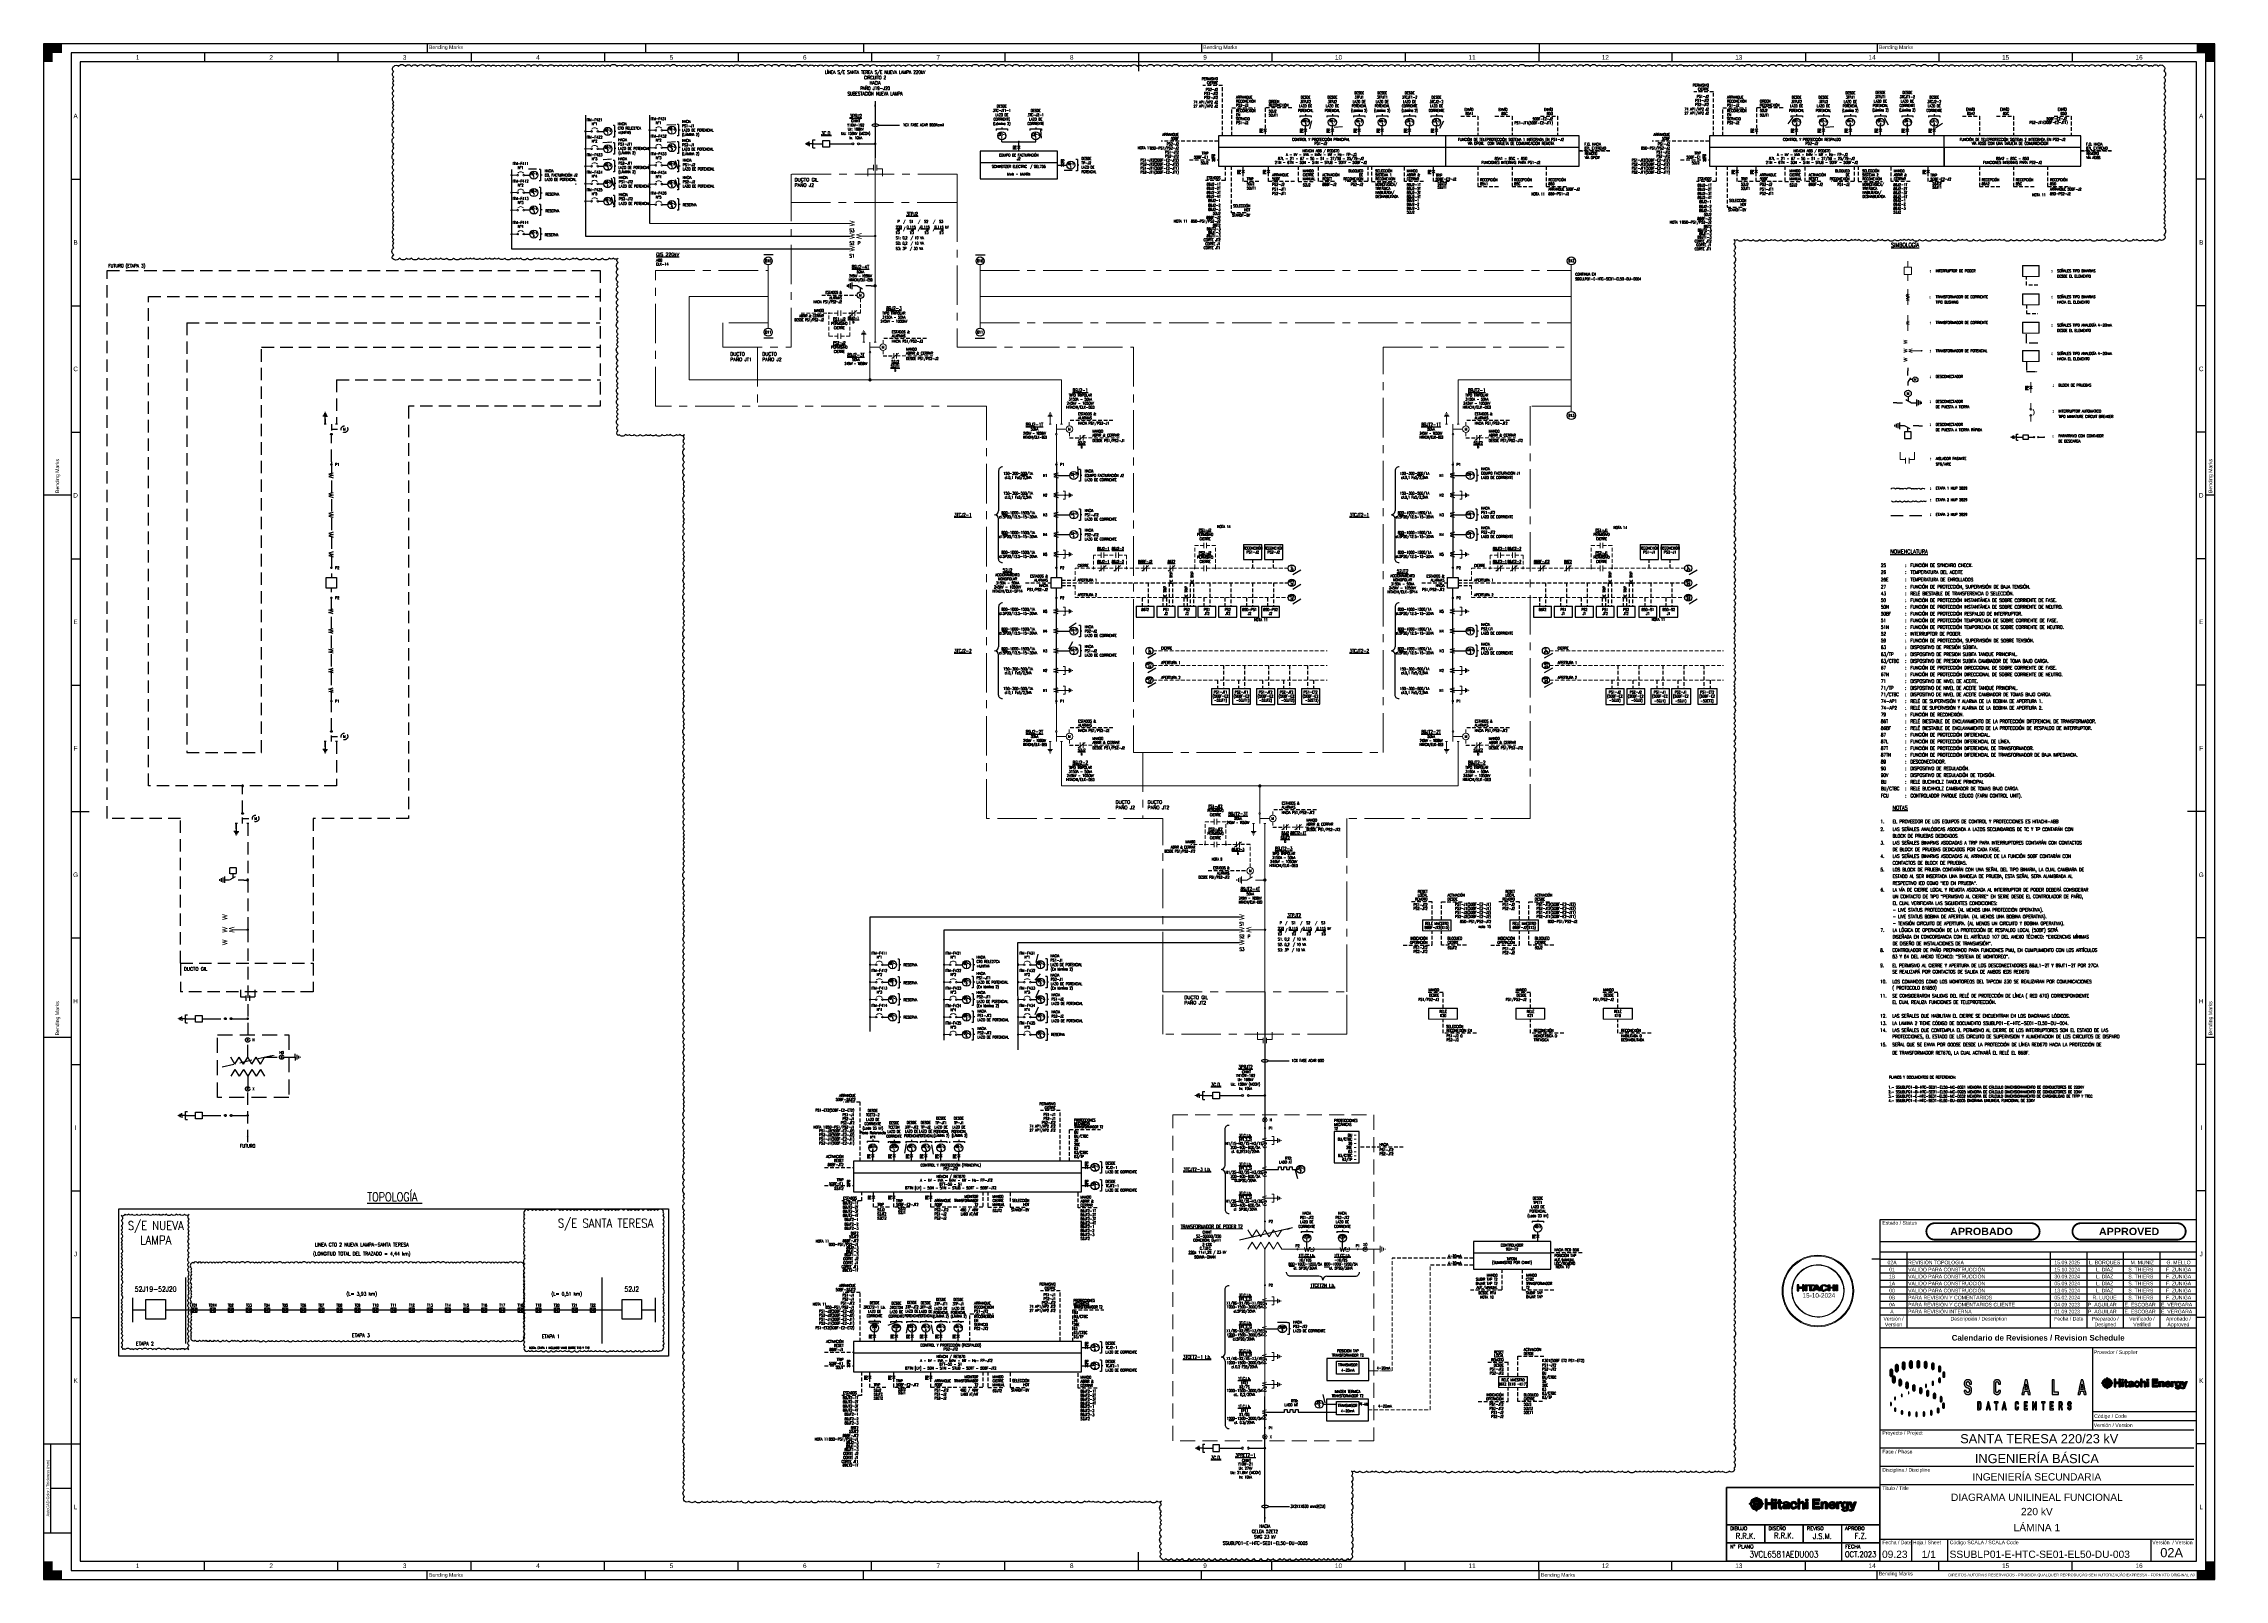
# Paper-space layout 'Lámina 1' of a CAD drawing. Header units: millimetres. Extents: x -12 to 1182, y 46 to 887.
# The model-space entities are those that its viewports show. They can reach past a viewport. Long polylines and large blocks are cut down to what shows.
import ezdxf
from ezdxf.enums import TextEntityAlignment as Align

# ---------------------------------------------------------------- set-up
doc = ezdxf.new("R2010")
doc.units = ezdxf.units.MM
for name, pattern in [('ACAD_ISO05W100', [33, 24, -3, 0, -3, 0, -3]), ('CENTER', [50.8, 31.75, -6.35, 6.35, -6.35]), ('DASHED', [0.75, 0.5, -0.25]), ('HIDDENX2', [0.75, 0.5, -0.25])]:
    doc.linetypes.add(name, pattern=pattern)
for name, color, linetype in [('01-Formato_atrib', 2, 'Continuous'), ('02TEXTOS', 2, 'Continuous'), ('2', 2, 'Continuous'), ('4', 4, 'Continuous'), ('ADICION D6 y D7', 7, 'Continuous'), ('ATRIBUTOSAZUL', 5, 'Continuous'), ('ATRIBUTOSCIANO', 4, 'Continuous'), ('Cotas', 1, 'Continuous'), ('Diagramas', 120, 'Continuous'), ('Formato Carimbo', 7, 'Continuous'), ('Futuro', 1, 'DASHED'), ('Segmentos', 2, 'DASHED'), ('SIMBOLOGIA', 255, 'Continuous'), ('TABLAS', 204, 'Continuous'), ('tension_110', 5, 'Continuous'), ('TEXTO 1', 1, 'Continuous'), ('Textos', 5, 'Continuous'), ('vista', 1, 'Continuous')]:
    doc.layers.add(name, color=color, linetype=linetype)
for name, color, linetype, lineweight in [('BARRAS', 3, 'Continuous', 30), ('E-DIAG-1', 3, 'Continuous', 20), ('EL-Nivel-220kV', 30, 'Continuous', 20), ('EL-Nivel-33kV', 5, 'Continuous', 20), ('EL-Simbolos', 6, 'Continuous', 20), ('HIT-ABB-EL-TABLAS ts', 5, 'Continuous', 60), ('Instalaciones 220 kV', 3, 'Continuous', 20), ('Símbolos', 6, 'Continuous', 20), ('Texto', 2, 'Continuous', 20), ('Timbre', 7, 'Continuous', 0)]:
    doc.layers.add(name, color=color, linetype=linetype, lineweight=lineweight)
doc.styles.add('Arial_1', font='arial.ttf', dxfattribs={"height": 2})
doc.styles.add('Arial_3', font='arial.ttf', dxfattribs={"height": 4})
doc.styles.add('Arial_9', font='arial.ttf', dxfattribs={"height": 0.002})
doc.styles.add('Arial_B', font='arialbd.ttf', dxfattribs={"height": 3.095238})
doc.styles.add('COLBUN', font='romans.shx', dxfattribs={"width": 0.85})
doc.styles.add('COLBUN2', font='romans.shx', dxfattribs={"width": 0.85})
doc.styles.add('ISO_1.5mm', font='arial.ttf', dxfattribs={"height": 1.5})
doc.styles.add('ISO_2.0mm', font='arial.ttf', dxfattribs={"height": 2})
doc.styles.add('ISO_2.5mm', font='arial.ttf', dxfattribs={"height": 2.5})
doc.styles.add('MtXpl_Arial_Black', font='')
doc.styles.add('ROMANS', font='romans', dxfattribs={"width": 0.85})
doc.styles.get("Standard").update_dxf_attribs({"font": 'arial.ttf'})
doc.styles.add('TRANSELEC', font='romans.shx', dxfattribs={"width": 0.85})
doc.styles.get('MtXpl_Arial_Black').set_extended_font_data('Arial Black')
doc.dimstyles.new('ISO-25', dxfattribs={"dimtxt": 2.5, "dimasz": 2.5, "dimexe": 1.25, "dimexo": 0.625, "dimtad": 1, "dimtxsty": 'Standard', "dimcen": 2.5, "dimadec": 0, "dimazin": 0, "dimtfac": 1, "dimtmove": 0, "dimatfit": 3, "dimfxl": 1, "dimarcsym": 0})

# ---------------------------------------------------------------- blocks, each defined once
blk = doc.blocks.new('*U82')
at = {"color": 1, "true_color": 0xff0000, "const_width": 1}
for points in [[(-46.2, -1.1, 1), (-46.2, -10.1), (6.8, -10.1, 1), (6.8, -1.1)], [(33.8, -1.1, 1), (33.8, -10.1), (86.8, -10.1, 1), (86.8, -1.1)]]:
    blk.add_lwpolyline(points, format="xyb", close=True, dxfattribs=at)
at = {"color": 1, "true_color": 0xff0000, "style": 'MtXpl_Arial_Black', "width": 0.92}
for s, p in [('APROBADO ', (-19.7, -5.6)), ('APPROVED', (60.3, -5.6))]:
    blk.add_text(s, height=4, dxfattribs=at).set_placement(p, align=Align.MIDDLE_CENTER)
blk = doc.blocks.new('RJM03_XREF_ARQ$0$A$C5b7702d4')
at = {"true_color": 0x1d1049}
h = blk.add_hatch(color=198, dxfattribs=at)
h.dxf.hatch_style = 1
edge = h.paths.add_edge_path()
edge.add_arc((3.76, 2.89), 1.05, 279.9415, 280.0735, ccw=False)
edge.add_arc((2.79, 8.4), 6.64, 279.9079, 279.9416, ccw=False)
edge.add_arc((2.65, 9.18), 7.43, 279.8736, 279.908, ccw=False)
edge.add_arc((2.68, 9.05), 7.3, 279.8388, 279.8736, ccw=False)
edge.add_arc((3.95, 1.7), 0.162, 99.8388, 116.0058)
edge.add_arc((3.95, 1.7), 0.159, 116.0058, 132.4462)
edge.add_arc((3.96, 1.7), 0.167, 132.4462, 148.4109)
edge.add_arc((3.98, 1.68), 0.201, 148.4108, 162.3567)
edge.add_arc((4.07, 1.65), 0.288, 162.3567, 166.5547)
edge.add_arc((3.97, 1.68), 0.192, 166.5547, 172.2446)
edge.add_arc((4.01, 1.67), 0.225, 172.2446, 177.4416)
edge.add_arc((4.3, 1.66), 0.522, 177.4417, 180.2096)
edge.add_arc((4.18, 1.66), 0.402, 180.2096, 186.8687)
edge.add_arc((4, 1.64), 0.214, 186.8688, 197.5476)
edge.add_arc((3.95, 1.62), 0.162, 197.5476, 209.9595)
edge.add_arc((3.92, 1.6), 0.127, 209.9595, 224.8366)
edge.add_arc((3.96, 1.64), 0.185, 224.8366, 232.2831)
edge.add_arc((3.94, 1.62), 0.155, 232.283, 240.8019)
edge.add_arc((4.01, 1.75), 0.301, 240.8019, 246.4476)
edge.add_arc((4.68, 3.27), 1.97, 246.4476, 247.8589)
edge.add_arc((3, -0.85), 2.49, 66.9765, 67.8588, ccw=False)
edge.add_arc((3.82, 1.07), 0.397, 63.5481, 66.9764, ccw=False)
edge.add_arc((3.92, 1.28), 0.17, 58.0355, 63.5481, ccw=False)
edge.add_arc((3.98, 1.37), 0.0576, 45.6849, 58.0355, ccw=False)
edge.add_arc((3.98, 1.38), 0.0468, 25.9385, 45.6849, ccw=False)
edge.add_arc((3.96, 1.37), 0.0764, 12.2567, 25.9385, ccw=False)
edge.add_arc((3.88, 1.35), 0.151, 3.0387, 12.2567, ccw=False)
edge.add_arc((3.38, 1.32), 0.655, -0.0629, 3.0387, ccw=False)
edge.add_arc((3.47, 1.32), 0.569, 355.7788, 359.9371, ccw=False)
edge.add_arc((3.91, 1.29), 0.12, 342.5583, 355.7787, ccw=False)
edge.add_arc((3.97, 1.27), 0.0602, 322.5493, 342.5583, ccw=False)
edge.add_arc((3.98, 1.27), 0.0544, 300.9738, 322.5493, ccw=False)
edge.add_arc((3.97, 1.27), 0.0605, 291.0879, 300.9738, ccw=False)
edge.add_arc((3.97, 1.28), 0.0644, 281.6616, 291.0878, ccw=False)
edge.add_arc((3.97, 1.3), 0.0885, 273.7824, 281.6616, ccw=False)
edge.add_arc((3.96, 1.43), 0.215, 269.7255, 273.7825, ccw=False)
edge.add_arc((3.96, 1.34), 0.127, 259.674, 269.7255, ccw=False)
edge.add_arc((3.95, 1.27), 0.0616, 242.4429, 259.674, ccw=False)
edge.add_arc((3.94, 1.27), 0.0517, 223.3598, 242.443, ccw=False)
edge.add_arc((3.95, 1.28), 0.0695, 208.0574, 223.3598, ccw=False)
edge.add_arc((3.98, 1.29), 0.101, 200.7747, 208.0573, ccw=False)
edge.add_arc((3.96, 1.28), 0.0737, 191.5191, 200.7746, ccw=False)
edge.add_arc((3.98, 1.29), 0.0964, 183.6201, 191.519, ccw=False)
edge.add_arc((4.16, 1.3), 0.274, 180, 183.6201, ccw=False)
edge.add_line((3.88, 1.3), (3.88, 1.32))
edge.add_line((3.88, 1.32), (3.83, 1.32))
edge.add_line((3.83, 1.32), (3.77, 1.32))
edge.add_line((3.77, 1.32), (3.78, 1.29))
edge.add_arc((4.77, 1.32), 0.992, 181.676, 182.7184)
edge.add_arc((3.98, 1.28), 0.202, 182.7184, 186.1036)
edge.add_arc((3.9, 1.27), 0.122, 186.1036, 190.7231)
edge.add_arc((3.93, 1.28), 0.155, 190.723, 194.5768)
edge.add_arc((3.96, 1.28), 0.183, 194.5767, 208.6236)
edge.add_arc((3.95, 1.28), 0.176, 208.6236, 223.1068)
edge.add_arc((3.95, 1.28), 0.176, 223.1068, 237.5872)
edge.add_arc((3.96, 1.29), 0.183, 237.5872, 251.6188)
edge.add_arc((3.95, 1.26), 0.157, 251.6189, 261.6555)
edge.add_arc((3.96, 1.35), 0.248, 261.6555, 268.7737)
edge.add_arc((3.96, 1.36), 0.26, 268.7737, 275.7513)
edge.add_arc((3.97, 1.31), 0.208, 275.7513, 284.0132)
edge.add_arc((3.98, 1.26), 0.155, 284.0132, 294.0171)
edge.add_arc((3.97, 1.27), 0.165, 294.017, 303.5723)
edge.add_arc((3.98, 1.27), 0.159, 303.5723, 313.2784)
edge.add_arc((4, 1.25), 0.132, 313.2784, 324.4454)
edge.add_arc((3.98, 1.26), 0.158, 324.4455, 339.0955)
edge.add_arc((3.87, 1.3), 0.275, 339.0956, 348.7668)
edge.add_arc((3.79, 1.32), 0.351, 348.7668, 357.3233)
edge.add_arc((3.62, 1.33), 0.523, 357.3233, 363.6701)
edge.add_arc((3.64, 1.33), 0.507, 3.6701, 9.42)
edge.add_arc((3.97, 1.38), 0.17, 9.42, 22.388)
edge.add_arc((4.02, 1.4), 0.118, 22.388, 38.4969)
edge.add_arc((4, 1.39), 0.137, 38.4969, 52.8735)
edge.add_arc((4, 1.39), 0.141, 52.8736, 59.8764)
edge.add_arc((3.94, 1.29), 0.25, 59.8764, 64.4299)
edge.add_arc((3.83, 1.06), 0.503, 64.4299, 67.4774)
edge.add_arc((3.06, -0.8), 2.52, 67.4774, 68.401)
edge.add_arc((5.35, 4.99), 3.71, 247.7692, 248.4011, ccw=False)
edge.add_arc((4.09, 1.89), 0.354, 244.2262, 247.7693, ccw=False)
edge.add_arc((3.99, 1.68), 0.128, 237.6088, 244.2262, ccw=False)
edge.add_arc((3.96, 1.64), 0.0781, 228.0418, 237.6087, ccw=False)
edge.add_arc((3.95, 1.62), 0.0542, 210.038, 228.0417, ccw=False)
edge.add_arc((3.95, 1.63), 0.0632, 194.0083, 210.038, ccw=False)
edge.add_arc((4, 1.64), 0.109, 182.3916, 194.0083, ccw=False)
edge.add_arc((4.29, 1.65), 0.4, 177.9645, 182.3915, ccw=False)
edge.add_arc((4.2, 1.65), 0.313, 173.2412, 177.9645, ccw=False)
edge.add_arc((3.99, 1.68), 0.1, 162.2107, 173.2412, ccw=False)
edge.add_arc((3.96, 1.69), 0.0672, 148.2579, 162.2107, ccw=False)
edge.add_arc((3.96, 1.69), 0.0724, 135.0618, 148.258, ccw=False)
edge.add_arc((3.96, 1.69), 0.0651, 130.2203, 135.0618, ccw=False)
edge.add_arc((3.98, 1.66), 0.102, 126.764, 130.2203, ccw=False)
edge.add_arc((3.98, 1.67), 0.0964, 123.2651, 126.764, ccw=False)
edge.add_arc((3.95, 1.72), 0.037, 116.1096, 123.2651, ccw=False)
edge.add_arc((3.95, 1.71), 0.0483, 108.7084, 116.1096, ccw=False)
edge.add_arc((3.94, 1.73), 0.0286, 97.743, 108.7083, ccw=False)
edge.add_arc((3.95, 1.69), 0.0624, 91.1525, 97.7429, ccw=False)
edge.add_arc((3.96, 1.08), 0.672, 90, 91.1525, ccw=False)
edge.add_arc((3.96, 1), 0.752, 88.8882, 90, ccw=False)
edge.add_arc((3.97, 1.71), 0.0471, 80.5024, 88.8881, ccw=False)
edge.add_arc((3.98, 1.73), 0.0265, 67.9645, 80.5025, ccw=False)
edge.add_arc((3.94, 1.65), 0.116, 63.7833, 67.9645, ccw=False)
edge.add_arc((3.97, 1.69), 0.0656, 54.7863, 63.7833, ccw=False)
edge.add_arc((3.98, 1.7), 0.0504, 43.8158, 54.7864, ccw=False)
edge.add_arc((3.97, 1.7), 0.0557, 33.4539, 43.8158, ccw=False)
edge.add_arc((3.94, 1.68), 0.0973, 26.6258, 33.4539, ccw=False)
edge.add_arc((3.92, 1.67), 0.119, 20.4549, 26.6258, ccw=False)
edge.add_arc((3.96, 1.68), 0.0786, 12.0455, 20.455, ccw=False)
edge.add_arc((3.93, 1.68), 0.106, 5.0421, 12.0456, ccw=False)
edge.add_arc((3.68, 1.65), 0.358, 2.2015, 5.0421, ccw=False)
edge.add_line((4.04, 1.67), (4.04, 1.64))
edge.add_line((4.04, 1.64), (4.09, 1.64))
edge.add_line((4.09, 1.64), (4.14, 1.64))
edge.add_line((4.14, 1.64), (4.14, 1.68))
edge.add_arc((3.5, 1.68), 0.646, 0.2768, 2.7535)
edge.add_arc((3.98, 1.7), 0.163, 2.7536, 9.6378)
edge.add_arc((4.03, 1.71), 0.112, 9.6378, 18.3167)
edge.add_arc((3.98, 1.69), 0.165, 18.3166, 24.7983)
edge.add_arc((3.99, 1.7), 0.151, 24.7983, 33.5593)
edge.add_arc((3.95, 1.67), 0.205, 33.5593, 40.523)
edge.add_arc((3.95, 1.67), 0.204, 40.523, 47.5079)
edge.add_arc((3.99, 1.71), 0.145, 47.508, 56.5279)
edge.add_arc((3.98, 1.7), 0.155, 56.5279, 62.1152)
edge.add_arc((3.93, 1.61), 0.265, 62.1153, 65.8477)
edge.add_arc((3.93, 1.61), 0.259, 65.8477, 69.6055)
edge.add_arc((3.98, 1.74), 0.124, 69.6054, 76.1173)
edge.add_arc((3.99, 1.76), 0.0998, 76.1172, 84.3011)
edge.add_arc((3.94, 1.3), 0.567, 84.301, 86.5639)
edge.add_arc((3.94, 1.25), 0.613, 86.5639, 88.6375)
edge.add_arc((3.95, 1.8), 0.0599, 88.6374, 100.0735)
edge = h.paths.add_edge_path()
edge.add_arc((5.44, 1.68), 0.188, 98.9528, 116.492)
edge.add_arc((5.43, 1.7), 0.159, 116.492, 136.428)
edge.add_arc((5.43, 1.7), 0.158, 136.428, 156.3821)
edge.add_arc((5.45, 1.69), 0.187, 156.3822, 173.9918)
edge.add_arc((5.56, 1.68), 0.298, 173.9918, 179.9575)
edge.add_arc((153.67, 1.57), 148.4, 179.9574, 180.0333)
edge.add_arc((145.97, 1.57), 140.7, 180.0333, 180.113)
edge.add_arc((5.6, 1.29), 0.332, 180.1131, 185.7471)
edge.add_arc((5.55, 1.28), 0.285, 185.7471, 189.3965)
edge.add_arc((5.43, 1.26), 0.159, 189.3966, 195.0338)
edge.add_arc((5.41, 1.26), 0.14, 195.0339, 201.0852)
edge.add_arc((5.44, 1.27), 0.169, 201.0852, 206.3417)
edge.add_arc((5.43, 1.26), 0.16, 206.3417, 222.9713)
edge.add_arc((5.42, 1.26), 0.148, 222.9713, 240.6126)
edge.add_arc((5.43, 1.27), 0.164, 240.6125, 257.2621)
edge.add_arc((5.44, 1.34), 0.235, 257.2622, 269.9649)
edge.add_arc((5.44, 1.27), 0.168, 269.9649, 286.1303)
edge.add_arc((5.44, 1.27), 0.162, 286.1303, 302.7105)
edge.add_arc((5.44, 1.27), 0.167, 302.7105, 319.0088)
edge.add_arc((5.42, 1.29), 0.19, 319.0089, 333.8335)
edge.add_arc((5.37, 1.31), 0.246, 333.8336, 338.8991)
edge.add_arc((5.5, 1.26), 0.111, 338.8991, 348.0908)
edge.add_arc((5.47, 1.27), 0.145, 348.0907, 355.8564)
edge.add_arc((4.99, 1.3), 0.62, 355.8563, 358.5001)
edge.add_line((5.61, 1.29), (5.61, 1.32))
edge.add_line((5.61, 1.32), (5.56, 1.32))
edge.add_line((5.56, 1.32), (5.51, 1.32))
edge.add_line((5.51, 1.32), (5.51, 1.29))
edge.add_arc((5.02, 1.31), 0.486, 355.8516, 358.5059, ccw=False)
edge.add_arc((5.43, 1.28), 0.0778, 345.5672, 355.8515, ccw=False)
edge.add_arc((5.46, 1.27), 0.0471, 331.4118, 345.5672, ccw=False)
edge.add_arc((5.42, 1.29), 0.0916, 322.8032, 331.4119, ccw=False)
edge.add_arc((5.45, 1.26), 0.0499, 294.2831, 322.8032, ccw=False)
edge.add_arc((5.44, 1.3), 0.0835, 274.8793, 294.2831, ccw=False)
edge.add_arc((5.44, 1.3), 0.0837, 255.5034, 274.8792, ccw=False)
edge.add_arc((5.43, 1.26), 0.0505, 227.2136, 255.5034, ccw=False)
edge.add_arc((5.41, 1.25), 0.0304, 210.8715, 227.2136, ccw=False)
edge.add_arc((5.49, 1.29), 0.114, 204.7421, 210.8715, ccw=False)
edge.add_arc((5.49, 1.29), 0.121, 198.6145, 204.7421, ccw=False)
edge.add_arc((5.45, 1.28), 0.071, 189.4868, 198.6144, ccw=False)
edge.add_arc((5.45, 1.28), 0.0717, 180.6172, 189.4867, ccw=False)
edge.add_arc((15.96, 1.39), 10.58, 180.3617, 180.6172, ccw=False)
edge.add_arc((14.85, 1.38), 9.48, 179.9664, 180.3618, ccw=False)
edge.add_arc((52.05, 1.36), 46.68, 179.8453, 179.9665, ccw=False)
edge.add_arc((115.91, 1.19), 110.54, 179.7784, 179.8453, ccw=False)
edge.add_arc((9.33, 1.6), 3.95, 179.0327, 179.7785, ccw=False)
edge.add_arc((6.61, 1.65), 1.23, 177.6842, 179.0327, ccw=False)
edge.add_arc((5.42, 1.7), 0.0463, 163.1771, 177.6842, ccw=False)
edge.add_arc((5.49, 1.68), 0.119, 151.1254, 163.1771, ccw=False)
edge.add_arc((5.43, 1.71), 0.044, 125.848, 151.1254, ccw=False)
edge.add_arc((5.43, 1.71), 0.043, 100.2271, 125.8479, ccw=False)
edge.add_arc((5.44, 1.65), 0.111, 87.632, 100.2271, ccw=False)
edge.add_arc((5.43, 1.5), 0.252, 85.4522, 87.6319, ccw=False)
edge.add_arc((5.45, 1.71), 0.0442, 77.5473, 85.4522, ccw=False)
edge.add_arc((5.45, 1.73), 0.0291, 67.2342, 77.5473, ccw=False)
edge.add_arc((5.44, 1.7), 0.0611, 61.3185, 67.2342, ccw=False)
edge.add_arc((5.44, 1.7), 0.0615, 47.9851, 61.3185, ccw=False)
edge.add_arc((5.43, 1.69), 0.0703, 35.9153, 47.9851, ccw=False)
edge.add_arc((5.43, 1.69), 0.0775, 24.4515, 35.9153, ccw=False)
edge.add_arc((5.41, 1.68), 0.0948, 14.5993, 24.4515, ccw=False)
edge.add_arc((5.46, 1.69), 0.048, 7.4763, 14.5993, ccw=False)
edge.add_arc((5.36, 1.68), 0.146, 4.3706, 7.4763, ccw=False)
edge.add_arc((5.3, 1.67), 0.205, 1.6994, 4.3706, ccw=False)
edge.add_arc((5.13, 1.67), 0.375, 0, 1.6994, ccw=False)
edge.add_line((5.51, 1.67), (5.51, 1.64))
edge.add_line((5.51, 1.64), (5.56, 1.64))
edge.add_line((5.56, 1.64), (5.61, 1.64))
edge.add_line((5.61, 1.64), (5.61, 1.67))
edge.add_arc((5.15, 1.67), 0.467, 0.0329, 3.7456)
edge.add_arc((5.39, 1.68), 0.221, 3.7456, 10.2329)
edge.add_arc((5.44, 1.69), 0.174, 10.2329, 17.6549)
edge.add_arc((5.44, 1.69), 0.174, 17.6549, 25.0778)
edge.add_arc((5.4, 1.67), 0.217, 25.0778, 29.583)
edge.add_arc((5.45, 1.71), 0.155, 29.583, 35.3998)
edge.add_arc((5.46, 1.71), 0.15, 35.3998, 41.3031)
edge.add_arc((5.42, 1.68), 0.194, 41.3031, 46.1822)
edge.add_arc((5.42, 1.68), 0.195, 46.1822, 52.6107)
edge.add_arc((5.46, 1.73), 0.13, 52.6108, 61.3185)
edge.add_arc((5.46, 1.73), 0.132, 61.3186, 69.9561)
edge.add_arc((5.44, 1.66), 0.206, 69.9561, 76.1341)
edge.add_arc((5.46, 1.75), 0.108, 76.134, 84.3717)
edge.add_arc((5.43, 1.45), 0.409, 84.3716, 87.4363)
edge.add_arc((5.43, 1.45), 0.409, 87.4363, 90.4925)
edge.add_arc((5.43, 1.76), 0.104, 90.4925, 98.9529)
edge = h.paths.add_edge_path()
edge.add_arc((-3543.69, 793.82), 3637.82, 347.41752, 347.41981, ccw=False)
edge.add_arc((-1761.28, 395.98), 1811.54, 347.4136, 347.4175, ccw=False)
edge.add_arc((-27033.23, 6038.64), 27705.77, 347.413367, 347.413596, ccw=False)
edge.add_arc((6.38, 1.19), 0.331, 346.8374, 347.4134, ccw=False)
edge.add_line((6.7, 1.11), (6.7, 1.11))
edge.add_line((6.7, 1.11), (6.76, 1.11))
edge.add_line((6.76, 1.11), (6.81, 1.11))
edge.add_line((6.81, 1.11), (6.82, 1.19))
edge.add_line((6.82, 1.19), (6.84, 1.27))
edge.add_line((6.84, 1.27), (6.91, 1.27))
edge.add_arc((7, -12.66), 13.94, 90.1792, 90.3632, ccw=False)
edge.add_arc((6.96, 0.83), 0.439, 87.9402, 90.1792, ccw=False)
edge.add_arc((6.97, 1.14), 0.127, 83.7481, 87.9403, ccw=False)
edge.add_arc((6.98, 1.27), 0.00268, 16.6743, 83.7481, ccw=False)
edge.add_arc((6.96, 1.26), 0.027, 11.335, 16.6742, ccw=False)
edge.add_arc((-33.47, -6.84), 41.26, 11.303, 11.3351, ccw=False)
edge.add_arc((-4.1, -0.97), 11.31, 11.1694, 11.303, ccw=False)
edge.add_arc((-13.29, -2.79), 20.68, 11.0844, 11.1694, ccw=False)
edge.add_line((7, 1.19), (7.02, 1.11))
edge.add_line((7.02, 1.11), (7.07, 1.11))
edge.add_line((7.07, 1.11), (7.13, 1.11))
edge.add_line((7.13, 1.11), (7.12, 1.11))
edge.add_arc((7.26, 1.15), 0.142, 192.6102, 194.2436, ccw=False)
edge.add_arc((5390.93, 1205.55), 5516.88, 192.60909, 192.61024, ccw=False)
edge.add_arc((515.48, 114.95), 520.95, 192.5956, 192.6092, ccw=False)
edge.add_arc((990.11, 221), 1007.28, 192.58745, 192.5957, ccw=False)
edge.add_line((7.04, 1.49), (6.96, 1.86))
edge.add_line((6.96, 1.86), (6.91, 1.86))
edge.add_line((6.91, 1.86), (6.87, 1.86))
edge.add_line((6.87, 1.86), (6.79, 1.49))
h.paths.add_polyline_path([(8.23, 1.48), (8.23, 1.11), (8.39, 1.11), (8.55, 1.11), (8.55, 1.16), (8.55, 1.22), (8.44, 1.22), (8.33, 1.22), (8.33, 1.54), (8.33, 1.86), (8.28, 1.86), (8.23, 1.86)])
edge = h.paths.add_edge_path()
edge.add_arc((1784.7, -395.12), 1818.85, 167.40536, 167.40995)
edge.add_arc((920.3, -202.06), 933.15, 167.40994, 167.4175)
edge.add_arc((13529.73, -3016.55), 13852.87, 167.417509, 167.417967)
edge.add_arc((9.7, 1.08), 0.168, 167.418, 168.5456)
edge.add_line((9.53, 1.11), (9.53, 1.11))
edge.add_line((9.53, 1.11), (9.59, 1.11))
edge.add_line((9.59, 1.11), (9.64, 1.11))
edge.add_line((9.64, 1.11), (9.66, 1.19))
edge.add_line((9.66, 1.19), (9.67, 1.27))
edge.add_line((9.67, 1.27), (9.74, 1.27))
edge.add_arc((9.83, -12.66), 13.94, 90.1792, 90.3632, ccw=False)
edge.add_arc((9.79, 0.83), 0.439, 87.9398, 90.1793, ccw=False)
edge.add_arc((9.8, 1.14), 0.127, 83.7463, 87.9399, ccw=False)
edge.add_arc((9.82, 1.27), 0.00267, 16.442, 83.7464, ccw=False)
edge.add_arc((9.77, 1.25), 0.0515, 11.1172, 16.442, ccw=False)
edge.add_arc((-397.98, -78.87), 415.6, 11.1067, 11.1172, ccw=False)
edge.add_arc((-855.77, -168.74), 882.13, 11.10165, 11.10669, ccw=False)
edge.add_arc((9.84, 1.11), 0.0121, 0, 11.1017, ccw=False)
edge.add_arc((9.85, 1.11), 0.000358, 180, 268.9909)
edge.add_arc((10.1, 15.22), 14.11, 268.9908, 269.0524)
edge.add_arc((9.89, 2.76), 1.65, 269.0524, 269.6449)
edge.add_arc((9.9, 4.38), 3.27, 269.6448, 270)
edge.add_arc((9.9, 8.98), 7.87, 270, 270.2416)
edge.add_arc((9.93, 1.32), 0.211, 270.2416, 273.5267)
edge.add_arc((9.95, 1.15), 0.0389, 273.5267, 282.4955)
edge.add_arc((9.95, 1.11), 0.00199, 282.4955, 360)
edge.add_arc((9.94, 1.11), 0.0196, 360, 372.551)
edge.add_arc((-22762.67, -5068.68), 23330.14, 12.550895, 12.551812)
edge.add_arc((-9008.62, -2006.42), 9239.31, 12.551777, 12.554069)
edge.add_arc((9.64, 1.81), 0.153, 12.5541, 17.0143)
edge.add_arc((9.79, 1.85), 0.00261, 17.0144, 77.8579)
edge.add_arc((9.78, 1.82), 0.0405, 77.8579, 86.1143)
edge.add_arc((9.77, 1.68), 0.176, 86.1143, 89.6645)
edge.add_arc((9.74, -2.71), 4.57, 89.6645, 90.0001)
edge.add_line((9.74, 1.86), (9.7, 1.86))
edge.add_line((9.7, 1.86), (9.62, 1.49))
edge = h.paths.add_edge_path(flags=16)
edge.add_arc((69.27, 12.96), 60.59, 190.8889, 190.9373)
edge.add_arc((41.34, 7.56), 32.14, 190.9373, 191.015)
edge.add_arc((199.79, 38.4), 193.57, 191.015, 191.0264)
edge.add_arc((9.82, 1.38), 0.0281, 191.0264, 196.2325)
edge.add_arc((9.8, 1.38), 0.00145, -78.4365, 16.2325, ccw=False)
edge.add_arc((9.79, 1.42), 0.0433, 273.3246, 281.5634, ccw=False)
edge.add_arc((9.78, 1.6), 0.232, 270.2405, 273.3247, ccw=False)
edge.add_arc((9.74, 9.31), 7.94, 270, 270.2406, ccw=False)
edge.add_arc((9.74, 9.3), 7.93, 269.7592, 270, ccw=False)
edge.add_arc((9.71, 1.6), 0.232, 266.6766, 269.7592, ccw=False)
edge.add_arc((9.7, 1.42), 0.0435, 258.4746, 266.6765, ccw=False)
edge.add_arc((9.69, 1.38), 0.00145, 164.1052, 258.4746, ccw=False)
edge.add_arc((9.66, 1.38), 0.0299, 344.1051, 348.9922)
edge.add_arc((-191.07, 40.43), 204.52, 348.9922, 349.0029)
edge.add_arc((-23.5, 7.87), 33.82, 349.003, 349.0763)
edge.add_arc((-52.95, 13.55), 63.81, 349.0763, 349.1219)
edge.add_arc((59.36, -8.03), 50.55, 169.0643, 169.1218, ccw=False)
edge.add_arc((35.76, -3.47), 26.51, 168.971, 169.0643, ccw=False)
edge.add_arc((198.61, -35.21), 192.43, 168.9595, 168.971, ccw=False)
edge.add_arc((9.76, 1.64), 0.016, 161.3947, 168.9596, ccw=False)
edge.add_arc((9.75, 1.64), 0.00367, 146.1514, 161.3948, ccw=False)
edge.add_arc((9.74, 1.64), 0.00122, 111.5386, 146.1513, ccw=False)
edge.add_arc((9.74, 1.64), 0.00083, 67.3339, 111.5387, ccw=False)
edge.add_arc((9.74, 1.64), 0.00164, 40.7286, 67.3337, ccw=False)
edge.add_arc((9.74, 1.64), 0.00328, 11.3683, 40.7286, ccw=False)
edge.add_arc((-68.67, -14.13), 79.98, 11.3406, 11.3683, ccw=False)
edge.add_arc((1.07, -0.14), 8.86, 11.0605, 11.3405, ccw=False)
edge.add_arc((-6.98, -1.71), 17.06, 10.889, 11.0604, ccw=False)
edge = h.paths.add_edge_path(flags=16)
edge.add_arc((69.09, 13.46), 63.29, 190.8847, 190.931)
edge.add_arc((39.87, 7.82), 33.53, 190.931, 191.0055)
edge.add_arc((204.88, 39.91), 201.63, 191.0054, 191.0164)
edge.add_arc((6.99, 1.38), 0.0293, 191.0164, 196.013)
edge.add_arc((6.96, 1.38), 0.00145, -78.4613, 16.0129, ccw=False)
edge.add_arc((6.96, 1.42), 0.0434, 273.3239, 281.5386, ccw=False)
edge.add_arc((6.95, 1.6), 0.232, 270.2408, 273.3238, ccw=False)
edge.add_arc((6.91, 9.31), 7.94, 270, 270.2407, ccw=False)
edge.add_arc((6.91, 9.31), 7.94, 269.7594, 270, ccw=False)
edge.add_arc((6.88, 1.6), 0.232, 266.6755, 269.7594, ccw=False)
edge.add_arc((6.87, 1.42), 0.0433, 258.4406, 266.6755, ccw=False)
edge.add_arc((6.86, 1.38), 0.00145, 163.8027, 258.4406, ccw=False)
edge.add_arc((6.83, 1.38), 0.0283, 343.8027, 348.9779)
edge.add_arc((-181.84, 38.13), 192.25, 348.978, 348.9894)
edge.add_arc((-24.47, 7.51), 31.93, 348.9895, 349.0672)
edge.add_arc((-52.22, 12.87), 60.18, 349.0672, 349.1155)
edge.add_arc((61.3, -8.95), 55.41, 169.0631, 169.1156, ccw=False)
edge.add_arc((35.53, -3.98), 29.16, 168.9783, 169.0631, ccw=False)
edge.add_arc((216.78, -39.28), 213.82, 168.968, 168.9783, ccw=False)
edge.add_arc((6.93, 1.63), 0.0175, 162.0676, 168.968, ccw=False)
edge.add_arc((6.91, 1.64), 0.00367, 146.8144, 162.0676, ccw=False)
edge.add_arc((6.91, 1.64), 0.00119, 111.6225, 146.8142, ccw=False)
edge.add_arc((6.91, 1.64), 0.000825, 67.1096, 111.6225, ccw=False)
edge.add_arc((6.91, 1.64), 0.0017, 41.1931, 67.1095, ccw=False)
edge.add_arc((6.91, 1.64), 0.00325, 11.3744, 41.1932, ccw=False)
edge.add_arc((-68.98, -13.63), 77.41, 11.3459, 11.3745, ccw=False)
edge.add_arc((-1.58, -0.1), 8.67, 11.0599, 11.3459, ccw=False)
edge.add_arc((-9.46, -1.65), 16.7, 10.8847, 11.0598, ccw=False)
at = {"true_color": 0x4f8aa2}
h = blk.add_hatch(color=145, dxfattribs=at)
h.dxf.hatch_style = 1
edge = h.paths.add_edge_path()
edge.add_line((4.45, 0.54), (4.45, 0.34))
edge.add_line((4.45, 0.34), (4.5, 0.34))
edge.add_arc((4.5, 1.54), 1.19, 270, 271.6448)
edge.add_arc((4.53, 0.57), 0.228, 271.6449, 277.251)
edge.add_arc((4.54, 0.46), 0.117, 277.2509, 285.5914)
edge.add_arc((4.55, 0.44), 0.0947, 285.5914, 295.3633)
edge.add_arc((4.55, 0.44), 0.0935, 295.3634, 303.5667)
edge.add_arc((4.56, 0.43), 0.0773, 303.5667, 313.0231)
edge.add_arc((4.56, 0.42), 0.0736, 313.0231, 322.7285)
edge.add_arc((4.56, 0.42), 0.0752, 322.7285, 332.2787)
edge.add_arc((4.53, 0.44), 0.106, 332.2788, 342.9835)
edge.add_arc((4.55, 0.43), 0.0877, 342.9835, 355.3576)
edge.add_arc((4.24, 0.46), 0.398, 355.3576, 359.7194)
edge.add_arc((-13.37, 0.54), 18.01, 359.7193, 360.0001)
edge.add_arc((-15.49, 0.54), 20.13, 0, 0.2466)
edge.add_arc((4.2, 0.63), 0.436, 0.2467, 4.128)
edge.add_arc((4.54, 0.65), 0.0933, 4.128, 15.3273)
edge.add_arc((4.53, 0.65), 0.102, 15.3273, 25.7724)
edge.add_arc((4.58, 0.67), 0.0543, 25.7725, 38.1837)
edge.add_arc((4.53, 0.64), 0.113, 38.1837, 45.3323)
edge.add_arc((4.53, 0.64), 0.114, 45.3323, 52.4786)
edge.add_arc((4.57, 0.68), 0.0549, 52.4785, 64.7844)
edge.add_arc((4.55, 0.65), 0.0931, 64.7843, 73.9182)
edge.add_arc((4.55, 0.65), 0.0893, 73.9182, 83.3449)
edge.add_arc((4.54, 0.53), 0.209, 83.3449, 88.872)
edge.add_arc((4.5, -1.15), 1.89, 88.872, 89.9654)
edge.add_line((4.5, 0.74), (4.45, 0.74))
edge.add_line((4.45, 0.74), (4.45, 0.54))
edge = h.paths.add_edge_path(flags=16)
edge.add_arc((4.55, 0.66), 0.0305, 58.2046, 69.7517, ccw=False)
edge.add_arc((4.55, 0.66), 0.0311, 46.8099, 58.2047, ccw=False)
edge.add_arc((4.54, 0.65), 0.0351, 36.1471, 46.8099, ccw=False)
edge.add_arc((4.53, 0.65), 0.0511, 28.0999, 36.1471, ccw=False)
edge.add_line((4.58, 0.67), (4.58, 0.66))
edge.add_line((4.58, 0.66), (4.58, 0.55))
edge.add_arc((-13.18, 0.47), 17.76, -0.0248, 0.2456, ccw=False)
edge.add_arc((4.19, 0.46), 0.387, 355.7344, 359.9751, ccw=False)
edge.add_arc((4.51, 0.44), 0.0674, 342.2191, 355.7344, ccw=False)
edge.add_arc((4.55, 0.43), 0.0321, 318.7164, 342.2192, ccw=False)
edge.add_arc((4.55, 0.43), 0.0262, 300.0549, 318.7165, ccw=False)
edge.add_arc((4.55, 0.43), 0.0354, 285.1514, 300.0548, ccw=False)
edge.add_arc((4.54, 0.46), 0.0614, 274.3136, 285.1513, ccw=False)
edge.add_arc((4.53, 0.61), 0.212, 269.9999, 274.3136, ccw=False)
edge.add_line((4.53, 0.4), (4.51, 0.4))
edge.add_line((4.51, 0.4), (4.51, 0.54))
edge.add_line((4.51, 0.54), (4.51, 0.69))
edge.add_line((4.51, 0.69), (4.53, 0.69))
edge.add_arc((4.53, 0.44), 0.253, 87.6753, 89.6442, ccw=False)
edge.add_arc((4.53, 0.48), 0.205, 85.3692, 87.6754, ccw=False)
edge.add_arc((4.53, 0.5), 0.19, 83.2806, 85.3693, ccw=False)
edge.add_arc((4.55, 0.67), 0.0148, 69.7516, 83.2806, ccw=False)
edge = h.paths.add_edge_path()
edge.add_arc((7.33, 0.18), 2.42, 166.7229, 167.4583)
edge.add_arc((873.89, -192.59), 890.17, 167.4583, 167.46976)
edge.add_arc((15539.19, -3451.92), 15913.29, 167.469787, 167.470474)
edge.add_arc((4.89, 0.35), 0.00934, 167.4705, 180)
edge.add_arc((4.89, 0.35), 0.000854, 180, 265.2524)
edge.add_arc((4.9, 0.53), 0.182, 265.2523, 267.1836)
edge.add_arc((4.9, 0.52), 0.172, 267.1836, 270.0134)
edge.add_arc((4.9, 1.04), 0.7, 270.0133, 271.0091)
edge.add_line((4.91, 0.34), (4.94, 0.34))
edge.add_line((4.94, 0.34), (4.95, 0.38))
edge.add_arc((13.98, -1.4), 9.21, 168.7508, 168.8469, ccw=False)
edge.add_arc((10.52, -0.71), 5.68, 168.6129, 168.7509, ccw=False)
edge.add_arc((13.97, -1.4), 9.19, 168.5407, 168.6129, ccw=False)
edge.add_arc((5.03, 0.41), 0.0758, 166.3469, 168.5406, ccw=False)
edge.add_arc((4.96, 0.42), 0.00355, 116.8314, 166.3469, ccw=False)
edge.add_arc((4.96, 0.42), 0.0111, 95.6128, 116.8314, ccw=False)
edge.add_arc((4.97, 0.34), 0.0898, 90.29, 95.6127, ccw=False)
edge.add_arc((5, -4.76), 5.19, 90, 90.2899, ccw=False)
edge.add_line((5, 0.43), (5.04, 0.43))
edge.add_line((5.04, 0.43), (5.04, 0.39))
edge.add_line((5.04, 0.39), (5.05, 0.34))
edge.add_line((5.05, 0.34), (5.08, 0.34))
edge.add_line((5.08, 0.34), (5.11, 0.34))
edge.add_line((5.11, 0.34), (5.11, 0.35))
edge.add_arc((5.2, 0.37), 0.0906, 192.6235, 194.7005, ccw=False)
edge.add_arc((1021.89, 228.07), 1041.97, 192.62023, 192.62343, ccw=False)
edge.add_arc((143.99, 31.5), 142.33, 192.5938, 192.6202, ccw=False)
edge.add_arc((269.54, 59.56), 270.98, 192.5776, 192.5938, ccw=False)
edge.add_line((5.06, 0.55), (5.02, 0.74))
edge.add_line((5.02, 0.74), (5, 0.74))
edge.add_arc((5, -0.73), 1.47, 90, 90.588)
edge.add_arc((4.98, 0.71), 0.0352, 90.588, 99.2417)
edge.add_arc((4.98, 0.74), 0.00533, 99.2417, 130.0018)
edge.add_arc((4.98, 0.74), 0.0042, 130.0018, 166.7229)
edge = h.paths.add_edge_path(flags=16)
edge.add_arc((21.29, 3.7), 16.58, 190.9181, 191.0128)
edge.add_arc((14.01, 2.28), 9.16, 191.0128, 191.1604)
edge.add_arc((34.74, 6.37), 30.29, 191.1605, 191.1995)
edge.add_arc((5.05, 0.49), 0.0268, 191.1995, 196.508)
edge.add_arc((5.02, 0.49), 0.00145, -62.0333, 16.508, ccw=False)
edge.add_arc((5.02, 0.49), 0.00832, 276.2231, 297.9667, ccw=False)
edge.add_arc((5.01, 0.55), 0.0682, 270.4771, 276.2231, ccw=False)
edge.add_arc((5, 2.61), 2.13, 270, 270.4772, ccw=False)
edge.add_arc((5, 1.94), 1.46, 269.3679, 270, ccw=False)
edge.add_arc((4.98, 0.58), 0.0992, 264.8686, 269.3678, ccw=False)
edge.add_arc((4.98, 0.51), 0.0271, 255.7702, 264.8686, ccw=False)
edge.add_arc((4.97, 0.49), 0.00146, 180, 255.7701, ccw=False)
edge.add_arc((4.99, 0.49), 0.0237, 169.0865, 180, ccw=False)
edge.add_arc((158.22, -29.06), 156.07, 169.0618, 169.0865, ccw=False)
edge.add_arc((132.51, -24.09), 129.89, 169.0323, 169.0619, ccw=False)
edge.add_arc((5.03, 0.62), 0.0341, 159.9701, 169.0323, ccw=False)
edge.add_arc((5, 0.62), 0.00718, 152.1944, 159.9701, ccw=False)
edge.add_arc((5, 0.63), 0.00294, 137.0397, 152.1943, ccw=False)
edge.add_arc((5, 0.63), 0.00113, 110.8614, 137.0397, ccw=False)
edge.add_arc((5, 0.63), 0.000326, 44.9999, 110.8612, ccw=False)
edge.add_arc((5, 0.63), 0.00136, 11.3995, 45.0001, ccw=False)
edge.add_arc((-41.03, -8.65), 46.95, 11.3742, 11.3995, ccw=False)
edge.add_arc((0.43, -0.31), 4.67, 11.091, 11.3743, ccw=False)
edge.add_arc((-3.85, -1.15), 9.03, 10.9182, 11.091, ccw=False)
h.paths.add_polyline_path([(5.3, 0.72), (5.3, 0.69), (5.34, 0.69), (5.37, 0.69), (5.37, 0.52), (5.37, 0.34), (5.4, 0.34), (5.43, 0.34), (5.43, 0.52), (5.43, 0.69), (5.46, 0.69), (5.49, 0.69), (5.49, 0.72), (5.49, 0.74), (5.4, 0.74), (5.3, 0.74)])
edge = h.paths.add_edge_path()
edge.add_arc((-125.63, 29.81), 134.58, 347.4059, 347.4389, ccw=False)
edge.add_arc((-61.87, 15.57), 69.25, 347.3516, 347.4059, ccw=False)
edge.add_arc((-841.03, 190.42), 867.79, 347.34772, 347.35162, ccw=False)
edge.add_arc((5.67, 0.35), 0.0145, 339.8213, 347.3477, ccw=False)
edge.add_arc((5.69, 0.35), 0.000852, 159.8213, 259.6008)
edge.add_arc((5.7, 0.39), 0.0461, 259.6008, 265.3937)
edge.add_arc((5.7, 0.46), 0.117, 265.3937, 269.2455)
edge.add_arc((5.71, 1.42), 1.08, 269.2455, 270)
edge.add_line((5.71, 0.34), (5.74, 0.34))
edge.add_line((5.74, 0.34), (5.75, 0.39))
edge.add_line((5.75, 0.39), (5.76, 0.43))
edge.add_line((5.76, 0.43), (5.8, 0.43))
edge.add_line((5.8, 0.43), (5.84, 0.43))
edge.add_line((5.84, 0.43), (5.85, 0.39))
edge.add_arc((8.53, 0.91), 2.73, 191.0159, 191.361)
edge.add_arc((7.27, 0.66), 1.45, 191.361, 191.9165)
edge.add_arc((13.01, 1.87), 7.31, 191.9164, 192.0134)
edge.add_arc((5.86, 0.35), 0.00164, 192.0133, 225)
edge.add_arc((5.86, 0.35), 0.00118, 225, 268.9178)
edge.add_arc((5.89, 1.83), 1.49, 268.9177, 269.2168)
edge.add_arc((5.87, 0.81), 0.462, 269.2168, 270.3283)
edge.add_arc((5.87, 1.2), 0.858, 270.3283, 271.0273)
edge.add_line((5.88, 0.34), (5.91, 0.34))
edge.add_line((5.91, 0.34), (5.87, 0.54))
edge.add_arc((-276.95, -62.66), 289.8, 12.5961, 12.6113)
edge.add_arc((-142.91, -32.67), 152.43, 12.6113, 12.6358)
edge.add_arc((-876.92, -197.22), 904.67, 12.6358, 12.63947)
edge.add_arc((5.68, 0.7), 0.145, 12.6395, 14.2131)
edge.add_line((5.82, 0.74), (5.82, 0.74))
edge.add_line((5.82, 0.74), (5.8, 0.74))
edge.add_line((5.8, 0.74), (5.78, 0.74))
edge.add_line((5.78, 0.74), (5.73, 0.54))
edge = h.paths.add_edge_path(flags=16)
edge.add_arc((-11.75, -2.81), 17.88, 10.7648, 10.8533, ccw=False)
edge.add_arc((-3.38, -1.22), 9.37, 10.6213, 10.7648, ccw=False)
edge.add_arc((-66.66, -13.09), 73.75, 10.605, 10.6213, ccw=False)
edge.add_arc((5.82, 0.48), 0.00478, -2.0739, 10.6051, ccw=False)
edge.add_arc((5.83, 0.48), 0.000557, 273.0348, 357.9261, ccw=False)
edge.add_arc((5.77, 1.51), 1.03, 272.5814, 273.0347, ccw=False)
edge.add_arc((5.8, 0.82), 0.336, 270.9698, 272.5814, ccw=False)
edge.add_arc((5.8, 1.15), 0.663, 270, 270.9699, ccw=False)
edge.add_line((5.8, 0.48), (5.77, 0.48))
edge.add_line((5.77, 0.48), (5.77, 0.49))
edge.add_arc((5.7, 0.5), 0.0704, 346.3617, 348.8486)
edge.add_arc((-20.78, 5.72), 27.06, 348.8487, 348.8863)
edge.add_arc((-5.64, 2.75), 11.63, 348.8863, 348.9879)
edge.add_arc((-14.06, 4.39), 20.21, 348.9879, 349.055)
edge.add_arc((69.75, -11.82), 65.15, 169.006, 169.055, ccw=False)
edge.add_arc((6.49, 0.47), 0.713, 167.7762, 169.006, ccw=False)
edge.add_arc((5.92, 0.59), 0.129, 164.4649, 167.7763, ccw=False)
edge.add_arc((5.8, 0.63), 0.000737, 41.7601, 164.4649, ccw=False)
edge.add_arc((5.8, 0.63), 0.00299, 11.749, 41.7602, ccw=False)
edge.add_arc((-7.9, -2.22), 13.99, 11.6637, 11.749, ccw=False)
edge.add_arc((3.16, 0.06), 2.7, 11.164, 11.6637, ccw=False)
edge.add_arc((0.81, -0.4), 5.1, 10.8533, 11.164, ccw=False)
edge = h.paths.add_edge_path()
edge.add_arc((6.44, 0.65), 0.0913, 103.6275, 118.0387)
edge.add_arc((6.44, 0.66), 0.0851, 118.0388, 133.2313)
edge.add_arc((6.44, 0.66), 0.0856, 133.2313, 148.3733)
edge.add_arc((6.44, 0.65), 0.0936, 148.3733, 162.535)
edge.add_arc((6.41, 0.67), 0.0579, 162.5349, 173.9574)
edge.add_arc((6.56, 0.65), 0.205, 173.9573, 178.4146)
edge.add_arc((7.47, 0.62), 1.12, 178.4145, 179.9046)
edge.add_arc((57.33, 0.54), 50.98, 179.9046, 180)
edge.add_arc((45.14, 0.54), 38.79, 180, 180.1162)
edge.add_arc((7.87, 0.47), 1.51, 180.1162, 181.3352)
edge.add_arc((6.73, 0.44), 0.38, 181.3352, 184.0697)
edge.add_arc((6.4, 0.42), 0.0458, 184.0697, 197.0601)
edge.add_arc((6.44, 0.43), 0.0887, 197.0601, 211.7115)
edge.add_arc((6.44, 0.43), 0.0859, 211.7115, 226.7294)
edge.add_arc((6.44, 0.43), 0.0857, 226.7294, 241.7606)
edge.add_arc((6.44, 0.43), 0.0882, 241.7606, 256.4811)
edge.add_arc((6.43, 0.42), 0.0782, 256.4812, 265.6871)
edge.add_arc((6.44, 0.51), 0.166, 265.6871, 270.9217)
edge.add_arc((6.44, 0.5), 0.162, 270.9216, 276.1276)
edge.add_arc((6.45, 0.39), 0.0479, 276.1275, 289.0141)
edge.add_arc((6.44, 0.43), 0.0958, 289.014, 295.8737)
edge.add_arc((6.44, 0.44), 0.102, 295.8737, 302.4284)
edge.add_arc((6.44, 0.44), 0.0991, 302.4283, 309.0689)
edge.add_arc((6.45, 0.43), 0.0834, 309.0688, 316.6262)
edge.add_arc((6.42, 0.45), 0.117, 316.6262, 325.7758)
edge.add_arc((6.46, 0.43), 0.0764, 325.7759, 338.3596)
edge.add_arc((6.45, 0.43), 0.0853, 338.3596, 350.1624)
edge.add_arc((6.36, 0.44), 0.175, 350.1624, 357.0532)
edge.add_line((6.53, 0.44), (6.54, 0.46))
edge.add_line((6.54, 0.46), (6.51, 0.46))
edge.add_line((6.51, 0.46), (6.48, 0.46))
edge.add_line((6.48, 0.46), (6.48, 0.44))
edge.add_arc((6.35, 0.44), 0.125, 357.3498, 359.9587, ccw=False)
edge.add_arc((6.34, 0.44), 0.138, 354.9204, 357.3498, ccw=False)
edge.add_arc((6.36, 0.44), 0.122, 352.4811, 354.9204, ccw=False)
edge.add_arc((6.45, 0.43), 0.0245, 344.4762, 352.481, ccw=False)
edge.add_arc((6.44, 0.43), 0.0395, 327.6314, 344.4762, ccw=False)
edge.add_arc((6.45, 0.43), 0.0301, 306.9938, 327.6314, ccw=False)
edge.add_arc((6.44, 0.43), 0.0326, 287.2735, 306.9938, ccw=False)
edge.add_arc((6.44, 0.45), 0.0516, 273.2968, 287.2736, ccw=False)
edge.add_arc((6.44, 0.44), 0.0479, 260.9512, 273.2968, ccw=False)
edge.add_arc((6.44, 0.42), 0.0272, 242.1227, 260.9511, ccw=False)
edge.add_arc((6.44, 0.42), 0.0249, 222.2692, 242.1226, ccw=False)
edge.add_arc((6.44, 0.43), 0.0351, 206.9416, 222.2692, ccw=False)
edge.add_line((6.41, 0.41), (6.41, 0.42))
edge.add_line((6.41, 0.42), (6.41, 0.54))
edge.add_arc((29.24, 0.63), 22.83, 180.081, 180.2435, ccw=False)
edge.add_arc((8.08, 0.6), 1.67, 178.981, 180.081, ccw=False)
edge.add_arc((6.99, 0.62), 0.58, 177.0768, 178.981, ccw=False)
edge.add_arc((6.46, 0.65), 0.0514, 165.8158, 177.0768, ccw=False)
edge.add_arc((6.47, 0.65), 0.0635, 153.9791, 165.8157, ccw=False)
edge.add_arc((6.43, 0.67), 0.0228, 128.5385, 153.9791, ccw=False)
edge.add_arc((6.43, 0.67), 0.0221, 102.6076, 128.5384, ccw=False)
edge.add_arc((6.44, 0.63), 0.0581, 90.014, 102.6075, ccw=False)
edge.add_arc((6.44, 0.65), 0.0415, 67.6986, 90.0139, ccw=False)
edge.add_arc((6.45, 0.66), 0.0294, 38.784, 67.6985, ccw=False)
edge.add_arc((6.44, 0.65), 0.0376, 13.9059, 38.7841, ccw=False)
edge.add_arc((6.39, 0.64), 0.0846, 0.3246, 13.9058, ccw=False)
edge.add_line((6.48, 0.64), (6.48, 0.63))
edge.add_line((6.48, 0.63), (6.51, 0.63))
edge.add_line((6.51, 0.63), (6.54, 0.63))
edge.add_line((6.54, 0.63), (6.53, 0.65))
edge.add_arc((6.32, 0.64), 0.215, 2.9753, 5.2861)
edge.add_arc((6.3, 0.64), 0.238, 5.2861, 7.425)
edge.add_arc((6.32, 0.64), 0.211, 7.425, 9.5708)
edge.add_arc((6.49, 0.67), 0.0428, 9.5708, 16.5782)
edge.add_arc((6.44, 0.65), 0.0971, 16.5782, 31.0701)
edge.add_arc((6.44, 0.65), 0.0929, 31.0701, 46.0554)
edge.add_arc((6.44, 0.66), 0.0884, 46.0554, 61.4448)
edge.add_arc((6.45, 0.67), 0.0785, 61.4448, 78.2555)
edge.add_arc((6.45, 0.67), 0.0743, 78.2554, 86.3992)
edge.add_arc((6.44, 0.58), 0.161, 86.3992, 90.9785)
edge.add_arc((6.44, 0.58), 0.161, 90.9785, 95.5569)
edge.add_arc((6.44, 0.67), 0.0753, 95.5569, 103.6274)
h.paths.add_polyline_path([(6.81, 0.54), (6.81, 0.34), (6.89, 0.34), (6.98, 0.34), (6.98, 0.37), (6.98, 0.4), (6.92, 0.4), (6.86, 0.4), (6.86, 0.46), (6.86, 0.52), (6.91, 0.52), (6.96, 0.52), (6.96, 0.54), (6.96, 0.57), (6.91, 0.57), (6.86, 0.57), (6.86, 0.63), (6.86, 0.69), (6.92, 0.69), (6.98, 0.69), (6.98, 0.72), (6.98, 0.74), (6.89, 0.74), (6.81, 0.74)])
edge = h.paths.add_edge_path()
edge.add_line((7.24, 0.54), (7.24, 0.34))
edge.add_line((7.24, 0.34), (7.27, 0.34))
edge.add_line((7.27, 0.34), (7.29, 0.34))
edge.add_line((7.29, 0.34), (7.29, 0.46))
edge.add_arc((17.66, 0.46), 10.37, 179.746, 180, ccw=False)
edge.add_arc((12.61, 0.49), 5.31, 179.3271, 179.746, ccw=False)
edge.add_arc((62.3, -0.1), 55.01, 179.2908, 179.327, ccw=False)
edge.add_arc((7.29, 0.58), 0.00123, 121.7175, 179.2908, ccw=False)
edge.add_arc((7.29, 0.58), 0.000556, 20.7849, 121.7175, ccw=False)
edge.add_arc((-45.34, -19.4), 56.3, 20.7474, 20.785, ccw=False)
edge.add_arc((2.46, -1.29), 5.19, 20.2905, 20.7475, ccw=False)
edge.add_arc((-2.37, -3.07), 10.34, 20.0178, 20.2905, ccw=False)
edge.add_line((7.34, 0.46), (7.38, 0.34))
edge.add_line((7.38, 0.34), (7.41, 0.34))
edge.add_line((7.41, 0.34), (7.44, 0.34))
edge.add_line((7.44, 0.34), (7.44, 0.54))
edge.add_line((7.44, 0.54), (7.44, 0.74))
edge.add_line((7.44, 0.74), (7.41, 0.74))
edge.add_line((7.41, 0.74), (7.38, 0.74))
edge.add_line((7.38, 0.74), (7.38, 0.62))
edge.add_arc((-2.45, 0.62), 9.83, -0.2679, 0, ccw=False)
edge.add_arc((2.42, 0.6), 4.96, 359.2852, 359.7321, ccw=False)
edge.add_arc((-49.15, 1.24), 56.53, 359.2502, 359.2852, ccw=False)
edge.add_arc((7.38, 0.5), 0.000614, 270, 359.25, ccw=False)
edge.add_arc((7.38, 0.5), 0.00192, 201.4008, 270, ccw=False)
edge.add_arc((8.12, 0.8), 0.8, 200.4151, 201.4008, ccw=False)
edge.add_arc((9.27, 1.22), 2.02, 199.692, 200.4151, ccw=False)
edge.add_arc((185.43, 64.27), 189.13, 199.6636, 199.692, ccw=False)
edge.add_line((7.33, 0.63), (7.29, 0.74))
edge.add_line((7.29, 0.74), (7.26, 0.74))
edge.add_line((7.26, 0.74), (7.24, 0.74))
edge.add_line((7.24, 0.74), (7.24, 0.54))
h.paths.add_polyline_path([(8.12, 0.54), (8.12, 0.34), (8.21, 0.34), (8.29, 0.34), (8.29, 0.37), (8.29, 0.4), (8.24, 0.4), (8.18, 0.4), (8.18, 0.46), (8.18, 0.52), (8.23, 0.52), (8.28, 0.52), (8.28, 0.54), (8.28, 0.57), (8.23, 0.57), (8.18, 0.57), (8.18, 0.63), (8.18, 0.69), (8.24, 0.69), (8.29, 0.69), (8.29, 0.72), (8.29, 0.74), (8.21, 0.74), (8.12, 0.74)])
h.paths.add_polyline_path([(7.69, 0.72), (7.69, 0.69), (7.72, 0.69), (7.75, 0.69), (7.75, 0.52), (7.75, 0.34), (7.78, 0.34), (7.81, 0.34), (7.81, 0.52), (7.81, 0.69), (7.84, 0.69), (7.87, 0.69), (7.87, 0.72), (7.87, 0.74), (7.78, 0.74), (7.69, 0.74)])
edge = h.paths.add_edge_path()
edge.add_line((8.56, 0.54), (8.56, 0.34))
edge.add_line((8.56, 0.34), (8.59, 0.34))
edge.add_line((8.59, 0.34), (8.61, 0.34))
edge.add_line((8.61, 0.34), (8.61, 0.43))
edge.add_line((8.61, 0.43), (8.61, 0.51))
edge.add_line((8.61, 0.51), (8.63, 0.51))
edge.add_arc((8.63, 0.03), 0.489, 88.8428, 90, ccw=False)
edge.add_arc((8.64, 0.48), 0.0326, 80.4896, 88.8428, ccw=False)
edge.add_arc((8.65, 0.51), 0.00753, 59.7823, 80.4896, ccw=False)
edge.add_arc((8.65, 0.51), 0.00279, 16.347, 59.7824, ccw=False)
edge.add_arc((9.25, 0.69), 0.621, 196.347, 197.308)
edge.add_arc((374.95, 114.65), 383.67, 197.308, 197.3186)
edge.add_arc((270.81, 82.17), 274.59, 197.3187, 197.3331)
edge.add_arc((9.83, 0.72), 1.19, 197.3332, 198.0134)
edge.add_line((8.7, 0.35), (8.7, 0.34))
edge.add_line((8.7, 0.34), (8.73, 0.34))
edge.add_arc((8.73, 0.9), 0.559, 270, 271.1363)
edge.add_arc((8.74, 0.63), 0.283, 271.1364, 273.0281)
edge.add_arc((8.71, 1.07), 0.73, 273.0281, 273.6505)
edge.add_arc((8.76, 0.34), 0.00062, 273.6505, 360)
edge.add_arc((8.76, 0.34), 0.00381, 0, 18.382)
edge.add_arc((-71.13, -26.2), 84.18, 18.382, 18.4006)
edge.add_arc((-0.28, -2.63), 9.52, 18.4006, 18.5841)
edge.add_arc((-8.57, -5.42), 18.26, 18.5841, 18.6968)
edge.add_arc((27.68, 6.85), 20, 198.5939, 198.6968, ccw=False)
edge.add_arc((18.57, 3.78), 10.39, 198.4258, 198.5938, ccw=False)
edge.add_arc((103.89, 32.21), 100.33, 198.4102, 198.4258, ccw=False)
edge.add_arc((8.7, 0.52), 0.00348, 180, 198.4102, ccw=False)
edge.add_arc((8.7, 0.52), 0.00104, 131.6076, 180, ccw=False)
edge.add_arc((8.74, 0.48), 0.06, 128.9668, 131.6076, ccw=False)
edge.add_arc((8.74, 0.49), 0.0519, 125.2215, 128.9667, ccw=False)
edge.add_arc((8.76, 0.46), 0.0875, 122.6905, 125.2215, ccw=False)
edge.add_arc((8.67, 0.6), 0.0763, 302.6904, 313.3277)
edge.add_arc((8.66, 0.6), 0.0821, 313.3277, 323.3872)
edge.add_arc((8.66, 0.6), 0.0849, 323.3872, 333.277)
edge.add_arc((8.66, 0.6), 0.089, 333.2769, 342.8261)
edge.add_arc((8.63, 0.61), 0.121, 342.826, 353.1836)
edge.add_arc((8.51, 0.63), 0.235, 353.1835, 359.476)
edge.add_arc((8.51, 0.63), 0.242, 359.476, 365.7011)
edge.add_arc((8.6, 0.64), 0.153, 5.7012, 14.4721)
edge.add_arc((8.64, 0.65), 0.105, 14.4721, 25.1313)
edge.add_arc((8.65, 0.65), 0.0911, 25.1313, 36.9675)
edge.add_arc((8.66, 0.66), 0.0837, 36.9675, 49.3367)
edge.add_arc((8.67, 0.67), 0.0718, 49.3366, 63.2155)
edge.add_arc((8.66, 0.65), 0.0916, 63.2154, 72.7823)
edge.add_arc((8.66, 0.66), 0.082, 72.7823, 83.1799)
edge.add_arc((8.65, 0.54), 0.206, 83.1799, 88.9667)
edge.add_arc((8.61, -1.51), 2.25, 88.9666, 89.9677)
edge.add_line((8.61, 0.74), (8.56, 0.74))
edge.add_line((8.56, 0.74), (8.56, 0.54))
edge = h.paths.add_edge_path(flags=16)
edge.add_arc((8.66, 0.65), 0.0355, 57.4354, 70.5661, ccw=False)
edge.add_arc((8.66, 0.65), 0.0356, 44.3438, 57.4354, ccw=False)
edge.add_arc((8.65, 0.65), 0.0364, 31.3982, 44.3438, ccw=False)
edge.add_arc((8.65, 0.65), 0.0389, 19.0802, 31.3981, ccw=False)
edge.add_arc((8.65, 0.65), 0.04, 10.5456, 19.0801, ccw=False)
edge.add_arc((8.62, 0.64), 0.0719, 5.0455, 10.5455, ccw=False)
edge.add_arc((8.55, 0.64), 0.14, 1.2814, 5.0454, ccw=False)
edge.add_arc((8.05, 0.63), 0.641, 0.0642, 1.2814, ccw=False)
edge.add_arc((8.25, 0.63), 0.438, -2.6659, 0.0643, ccw=False)
edge.add_arc((8.61, 0.61), 0.085, 348.1316, 357.3341, ccw=False)
edge.add_arc((8.65, 0.6), 0.0424, 334.1867, 348.1315, ccw=False)
edge.add_arc((8.66, 0.6), 0.0345, 317.9041, 334.1867, ccw=False)
edge.add_arc((8.66, 0.6), 0.0317, 301.0335, 317.904, ccw=False)
edge.add_arc((8.66, 0.6), 0.0334, 284.8142, 301.0334, ccw=False)
edge.add_arc((8.65, 0.63), 0.062, 273.6236, 284.8142, ccw=False)
edge.add_arc((8.64, 0.85), 0.283, 270, 273.6236, ccw=False)
edge.add_line((8.64, 0.56), (8.61, 0.56))
edge.add_line((8.61, 0.56), (8.61, 0.63))
edge.add_line((8.61, 0.63), (8.61, 0.69))
edge.add_line((8.61, 0.69), (8.64, 0.69))
edge.add_arc((8.64, 0.31), 0.382, 88.3772, 90, ccw=False)
edge.add_arc((8.64, 0.55), 0.137, 84.8889, 88.3773, ccw=False)
edge.add_arc((8.65, 0.61), 0.0831, 80.407, 84.889, ccw=False)
edge.add_arc((8.66, 0.66), 0.0289, 70.5661, 80.4071, ccw=False)
edge = h.paths.add_edge_path()
edge.add_arc((9.1, 0.67), 0.072, 101.1331, 113.7465)
edge.add_arc((9.11, 0.65), 0.0943, 113.7466, 124.0449)
edge.add_arc((9.11, 0.65), 0.0963, 124.045, 134.2403)
edge.add_arc((9.1, 0.66), 0.0803, 134.2404, 145.925)
edge.add_arc((9.12, 0.65), 0.105, 145.925, 166.5488)
edge.add_arc((9.18, 0.63), 0.169, 166.5487, 181.0002)
edge.add_arc((9.17, 0.63), 0.158, 181.0001, 195.8704)
edge.add_arc((9.09, 0.61), 0.0726, 195.8703, 222.4845)
edge.add_arc((9.09, 0.61), 0.0798, 222.4845, 231.5124)
edge.add_arc((9.11, 0.63), 0.0972, 231.5124, 239.3012)
edge.add_arc((9.14, 0.68), 0.156, 239.3012, 245.2293)
edge.add_arc((9.29, 1.02), 0.528, 245.2293, 247.626)
edge.add_arc((8.73, -0.33), 0.933, 65.0796, 67.6259, ccw=False)
edge.add_arc((9.11, 0.48), 0.0379, 39.1037, 65.0796, ccw=False)
edge.add_arc((9.12, 0.48), 0.0266, 5.3309, 39.1037, ccw=False)
edge.add_arc((8.81, 0.46), 0.336, 0.0572, 5.3309, ccw=False)
edge.add_arc((8.21, 0.46), 0.938, -0.8987, 0.0572, ccw=False)
edge.add_arc((9.01, 0.44), 0.137, 355.1518, 359.1014, ccw=False)
edge.add_arc((9.09, 0.44), 0.0594, 348.664, 355.1518, ccw=False)
edge.add_arc((9.11, 0.43), 0.0344, 338.8998, 348.664, ccw=False)
edge.add_arc((9.11, 0.43), 0.0365, 319.881, 338.8998, ccw=False)
edge.add_arc((9.12, 0.43), 0.0304, 298.0839, 319.881, ccw=False)
edge.add_arc((9.11, 0.43), 0.0371, 278.6835, 298.0839, ccw=False)
edge.add_arc((9.11, 0.47), 0.0711, 266.7518, 278.6835, ccw=False)
edge.add_arc((9.11, 0.45), 0.0565, 250.4596, 266.7518, ccw=False)
edge.add_arc((9.1, 0.43), 0.0274, 222.4589, 250.4596, ccw=False)
edge.add_arc((9.1, 0.43), 0.0329, 197.4688, 222.4589, ccw=False)
edge.add_arc((9.16, 0.45), 0.0955, 186.1877, 197.4688, ccw=False)
edge.add_line((9.07, 0.44), (9.06, 0.45))
edge.add_line((9.06, 0.45), (9.04, 0.45))
edge.add_line((9.04, 0.45), (9.01, 0.45))
edge.add_line((9.01, 0.45), (9.01, 0.44))
edge.add_arc((9.14, 0.44), 0.127, 180, 189.3242)
edge.add_arc((9.1, 0.43), 0.0853, 189.3242, 201.9134)
edge.add_arc((9.09, 0.43), 0.082, 201.9134, 214.7921)
edge.add_arc((9.12, 0.45), 0.109, 214.792, 225.2003)
edge.add_arc((9.11, 0.44), 0.0948, 225.2002, 237.7409)
edge.add_arc((9.11, 0.44), 0.0945, 237.7409, 250.3107)
edge.add_arc((9.11, 0.44), 0.0973, 250.3106, 262.6902)
edge.add_arc((9.11, 0.45), 0.107, 262.6902, 274.1851)
edge.add_arc((9.1, 0.5), 0.161, 274.1852, 280.7705)
edge.add_arc((9.12, 0.43), 0.0839, 280.7706, 291.4966)
edge.add_arc((9.12, 0.42), 0.0728, 291.4966, 303.1312)
edge.add_arc((9.11, 0.43), 0.0932, 303.1312, 312.7942)
edge.add_arc((9.12, 0.42), 0.0813, 312.7942, 328.4246)
edge.add_arc((9.11, 0.43), 0.0913, 328.4245, 342.7456)
edge.add_arc((9.07, 0.44), 0.132, 342.7456, 354.3609)
edge.add_arc((8.87, 0.46), 0.331, 354.3609, 360.1974)
edge.add_arc((8.82, 0.46), 0.381, 0.1975, 4.7833)
edge.add_arc((9.1, 0.48), 0.109, 4.7833, 16.4394)
edge.add_arc((9.13, 0.49), 0.0686, 16.4395, 31.754)
edge.add_arc((9.13, 0.49), 0.0731, 31.7541, 46.3534)
edge.add_arc((9.11, 0.47), 0.101, 46.3534, 53.0453)
edge.add_arc((9.13, 0.5), 0.0717, 53.0453, 61.697)
edge.add_arc((9.09, 0.43), 0.144, 61.6969, 67.2656)
edge.add_arc((8.71, -0.48), 1.13, 67.2656, 68.4833)
edge.add_arc((9.62, 1.81), 1.33, 247.2386, 248.4833, ccw=False)
edge.add_arc((9.14, 0.68), 0.106, 239.3195, 247.2385, ccw=False)
edge.add_arc((9.11, 0.62), 0.0372, 223.7977, 239.3194, ccw=False)
edge.add_arc((9.11, 0.62), 0.0363, 207.9938, 223.7977, ccw=False)
edge.add_arc((9.1, 0.62), 0.0283, 197.5574, 207.9938, ccw=False)
edge.add_arc((9.1, 0.62), 0.0284, 187.137, 197.5574, ccw=False)
edge.add_arc((9.14, 0.62), 0.0688, 181.1599, 187.137, ccw=False)
edge.add_arc((9.72, 0.64), 0.648, 180.0103, 181.1599, ccw=False)
edge.add_arc((9.68, 0.64), 0.611, 178.7832, 180.0104, ccw=False)
edge.add_arc((9.14, 0.65), 0.0709, 172.7951, 178.7832, ccw=False)
edge.add_arc((9.1, 0.65), 0.0334, 163.1279, 172.795, ccw=False)
edge.add_arc((9.11, 0.65), 0.0449, 155.3924, 163.1279, ccw=False)
edge.add_arc((9.13, 0.64), 0.0602, 143.7574, 155.3924, ccw=False)
edge.add_arc((9.1, 0.66), 0.0263, 122.1556, 143.7574, ccw=False)
edge.add_arc((9.1, 0.66), 0.0269, 100.8639, 122.1556, ccw=False)
edge.add_arc((9.11, 0.62), 0.0648, 89.8146, 100.8639, ccw=False)
edge.add_arc((9.11, 0.63), 0.061, 76.0242, 89.8147, ccw=False)
edge.add_arc((9.12, 0.66), 0.0279, 51.2736, 76.0243, ccw=False)
edge.add_arc((9.12, 0.66), 0.0291, 27.1541, 51.2737, ccw=False)
edge.add_arc((9.08, 0.64), 0.0691, 14.5231, 27.1541, ccw=False)
edge.add_arc((9.08, 0.64), 0.0684, 10.4897, 14.5231, ccw=False)
edge.add_arc((9.03, 0.63), 0.118, 7.8144, 10.4898, ccw=False)
edge.add_arc((9.04, 0.63), 0.114, 5.1201, 7.8145, ccw=False)
edge.add_arc((9.1, 0.64), 0.0484, 0, 5.1202, ccw=False)
edge.add_line((9.15, 0.64), (9.15, 0.63))
edge.add_line((9.15, 0.63), (9.18, 0.63))
edge.add_line((9.18, 0.63), (9.21, 0.63))
edge.add_line((9.21, 0.63), (9.21, 0.65))
edge.add_arc((8.98, 0.64), 0.231, 3.0778, 5.4255)
edge.add_arc((9.02, 0.64), 0.185, 5.4255, 8.1964)
edge.add_arc((9.06, 0.65), 0.15, 8.1964, 11.2155)
edge.add_arc((9.14, 0.66), 0.0592, 11.2154, 17.2626)
edge.add_arc((9.13, 0.66), 0.0781, 17.2626, 33.6195)
edge.add_arc((9.11, 0.65), 0.0967, 33.6196, 47.5553)
edge.add_arc((9.11, 0.65), 0.101, 47.5553, 61.1813)
edge.add_arc((9.11, 0.65), 0.0955, 61.1814, 75.4007)
edge.add_arc((9.12, 0.68), 0.0601, 75.4007, 85.0034)
edge.add_arc((9.11, 0.55), 0.193, 85.0034, 89.037)
edge.add_arc((9.11, 0.55), 0.195, 89.037, 93.0941)
edge.add_arc((9.1, 0.67), 0.0779, 93.0941, 101.1331)
h = blk.add_hatch(color=145, dxfattribs=at)
h.dxf.hatch_style = 1
edge = h.paths.add_edge_path()
edge.add_arc((0.08, 2.32), 0.0656, 99.5436, 119.5204)
edge.add_arc((0.09, 2.3), 0.0863, 119.5205, 135.7769)
edge.add_arc((0.1, 2.29), 0.0991, 135.7769, 150.8895)
edge.add_arc((0.12, 2.29), 0.117, 150.8895, 164.2338)
edge.add_arc((0.06, 2.3), 0.0543, 164.2337, 175.0692)
edge.add_arc((0.27, 2.28), 0.27, 175.0693, 178.3702)
edge.add_arc((1.04, 2.26), 1.04, 178.3703, 179.8389)
edge.add_arc((21.82, 2.2), 21.82, 179.8389, 180)
edge.add_arc((21.82, 2.2), 21.82, 180, 180.1611)
edge.add_arc((1.04, 2.15), 1.04, 180.1611, 181.6297)
edge.add_arc((0.27, 2.12), 0.27, 181.6298, 184.9307)
edge.add_arc((0.06, 2.1), 0.0543, 184.9308, 195.7663)
edge.add_arc((0.12, 2.12), 0.117, 195.7662, 212.1783)
edge.add_arc((0.1, 2.11), 0.0926, 212.1783, 231.6961)
edge.add_arc((0.09, 2.1), 0.0772, 231.6962, 253.2887)
edge.add_arc((0.08, 2.08), 0.0607, 253.2887, 279.1487)
edge.add_arc((0.08, 2.09), 0.0698, 279.1487, 298.7705)
edge.add_arc((0.07, 2.1), 0.0838, 298.7705, 315.8735)
edge.add_arc((0.06, 2.11), 0.0967, 315.8735, 331.6984)
edge.add_arc((0.04, 2.12), 0.124, 331.6984, 344.8477)
edge.add_arc((0.11, 2.11), 0.0552, 344.8477, 355.436)
edge.add_arc((-0.14, 2.13), 0.306, 355.436, 358.4122)
edge.add_arc((-0.93, 2.15), 1.09, 358.4122, 359.8262)
edge.add_arc((-19.29, 2.2), 19.45, 359.8262, 360)
edge.add_arc((-12.27, 2.2), 12.43, 360, 360.3415)
edge.add_arc((-0.15, 2.28), 0.308, 0.3414, 5.2436)
edge.add_arc((0.08, 2.3), 0.0802, 5.2435, 17.7678)
edge.add_arc((0.02, 2.28), 0.139, 17.7679, 26.0554)
edge.add_arc((0.07, 2.3), 0.0839, 26.0555, 38.9323)
edge.add_arc((0.06, 2.29), 0.0986, 38.9324, 50.3367)
edge.add_arc((0.07, 2.3), 0.0898, 50.3367, 62.2376)
edge.add_arc((0.09, 2.34), 0.0501, 62.2375, 80.6559)
edge.add_arc((0.04, 2.05), 0.342, 80.6559, 82.1449)
edge.add_arc((0.08, 2.34), 0.0492, 82.1449, 88.3737)
edge.add_arc((0.08, 2.35), 0.0348, 88.3736, 96.1903)
edge.add_arc((0.09, 2.28), 0.108, 96.1902, 99.5436)
h = blk.add_hatch(color=145, dxfattribs=at)
h.dxf.hatch_style = 1
edge = h.paths.add_edge_path()
edge.add_arc((0.36, 2.56), 0.0702, 108.2754, 125.7388)
edge.add_arc((0.37, 2.54), 0.0952, 125.7388, 139.6441)
edge.add_arc((0.38, 2.53), 0.105, 139.6442, 152.8721)
edge.add_arc((0.38, 2.53), 0.11, 152.8721, 165.6537)
edge.add_arc((0.35, 2.54), 0.0752, 165.6537, 174.4635)
edge.add_arc((0.5, 2.53), 0.23, 174.4634, 178.2936)
edge.add_arc((1.23, 2.5), 0.959, 178.2937, 179.8601)
edge.add_arc((23.67, 2.45), 23.39, 179.8601, 180.0146)
edge.add_arc((16.02, 2.45), 15.74, 180.0145, 180.2174)
edge.add_arc((1.75, 2.39), 1.48, 180.2173, 181.3678)
edge.add_arc((0.83, 2.37), 0.556, 181.3678, 183.2644)
edge.add_arc((0.33, 2.34), 0.0582, 183.2645, 193.2238)
edge.add_arc((0.38, 2.35), 0.108, 193.2238, 211.754)
edge.add_arc((0.37, 2.35), 0.0957, 211.754, 232.0297)
edge.add_arc((0.36, 2.34), 0.0817, 232.0297, 254.165)
edge.add_arc((0.36, 2.32), 0.0613, 254.1651, 281.6062)
edge.add_arc((0.36, 2.33), 0.0721, 281.6063, 300.6269)
edge.add_arc((0.35, 2.34), 0.0889, 300.6269, 316.8851)
edge.add_arc((0.34, 2.35), 0.102, 316.8851, 331.9966)
edge.add_arc((0.32, 2.36), 0.126, 331.9967, 344.8477)
edge.add_arc((0.38, 2.34), 0.0551, 344.8477, 355.5018)
edge.add_arc((0.13, 2.36), 0.315, 355.5018, 358.4368)
edge.add_arc((-0.69, 2.39), 1.13, 358.4368, 359.8302)
edge.add_arc((-19.83, 2.44), 20.27, 359.8302, 360)
edge.add_arc((-11.43, 2.44), 11.87, 360, 360.3678)
edge.add_arc((0.13, 2.52), 0.308, 0.3677, 5.4875)
edge.add_arc((0.36, 2.54), 0.08, 5.4874, 18.5308)
edge.add_arc((0.31, 2.52), 0.132, 18.5307, 27.4861)
edge.add_arc((0.33, 2.54), 0.105, 27.486, 35.6696)
edge.add_arc((0.34, 2.54), 0.0977, 35.6696, 44.2989)
edge.add_arc((0.34, 2.54), 0.0907, 44.2989, 53.2528)
edge.add_arc((0.36, 2.56), 0.073, 53.2529, 63.789)
edge.add_arc((0.34, 2.52), 0.111, 63.789, 67.7368)
edge.add_arc((0.37, 2.59), 0.0369, 67.7368, 76.7162)
edge.add_arc((0.37, 2.59), 0.0418, 76.7163, 85.0212)
edge.add_arc((0.35, 2.46), 0.168, 85.0212, 87.9693)
edge.add_arc((0.36, 2.48), 0.153, 87.9693, 90.8644)
edge.add_arc((0.35, 2.56), 0.0678, 90.8644, 96.184)
edge.add_arc((0.35, 2.58), 0.0526, 96.1839, 102.3195)
edge.add_arc((0.35, 2.58), 0.0548, 102.3196, 108.2754)
h = blk.add_hatch(color=145, dxfattribs=at)
h.dxf.hatch_style = 1
edge = h.paths.add_edge_path()
edge.add_arc((0.71, 2.69), 0.0609, 101.1845, 117.5348)
edge.add_arc((0.72, 2.66), 0.0967, 117.5348, 129.0937)
edge.add_arc((0.73, 2.66), 0.103, 129.0938, 140.3241)
edge.add_arc((0.71, 2.67), 0.0851, 140.3241, 153.2706)
edge.add_arc((0.78, 2.64), 0.154, 153.2705, 160.7022)
edge.add_arc((0.69, 2.66), 0.068, 160.7022, 174.3883)
edge.add_arc((0.9, 2.64), 0.277, 174.3883, 179.3966)
edge.add_arc((16.76, 2.48), 16.13, 179.3966, 179.6677)
edge.add_arc((11.28, 2.51), 10.65, 179.6678, 180.0743)
edge.add_arc((1.03, 2.5), 0.404, 180.0743, 184.4223)
edge.add_arc((0.73, 2.47), 0.107, 184.4223, 194.9753)
edge.add_arc((0.73, 2.47), 0.106, 194.9753, 205.5785)
edge.add_arc((0.75, 2.48), 0.121, 205.5784, 214.5905)
edge.add_arc((0.72, 2.46), 0.0874, 214.5904, 226.12)
edge.add_arc((0.71, 2.45), 0.0797, 226.12, 238.2464)
edge.add_arc((0.71, 2.46), 0.0826, 238.2464, 250.0501)
edge.add_arc((0.71, 2.44), 0.0646, 250.0501, 264.0114)
edge.add_arc((0.71, 2.45), 0.0741, 264.0115, 276.6137)
edge.add_arc((0.71, 2.45), 0.0754, 276.6138, 289.0997)
edge.add_arc((0.71, 2.45), 0.0703, 289.0998, 302.2631)
edge.add_arc((0.71, 2.44), 0.0686, 302.2631, 316.2114)
edge.add_arc((0.68, 2.48), 0.119, 316.2114, 325.475)
edge.add_arc((0.67, 2.49), 0.129, 325.475, 334.3875)
edge.add_arc((0.68, 2.48), 0.113, 334.3875, 344.2242)
edge.add_arc((0.74, 2.46), 0.0541, 344.2242, 355.1653)
edge.add_arc((0.51, 2.48), 0.28, 355.1654, 358.4063)
edge.add_arc((-0.29, 2.5), 1.09, 358.4062, 359.8445)
edge.add_arc((-22.43, 2.56), 23.22, 359.8444, 360.0001)
edge.add_arc((-20.77, 2.56), 21.56, 360, 360.1641)
edge.add_arc((-0.38, 2.62), 1.18, 0.1641, 1.5277)
edge.add_arc((0.47, 2.64), 0.327, 1.5277, 4.4022)
edge.add_arc((0.74, 2.67), 0.055, 4.4021, 15.1523)
edge.add_arc((0.67, 2.65), 0.122, 15.1522, 28.4738)
edge.add_arc((0.69, 2.66), 0.104, 28.4738, 43.449)
edge.add_arc((0.7, 2.67), 0.091, 43.449, 59.5186)
edge.add_arc((0.71, 2.68), 0.0691, 59.5186, 79.2616)
edge.add_arc((0.7, 2.64), 0.112, 79.2616, 82.9573)
edge.add_arc((0.71, 2.71), 0.0448, 82.9573, 90.2648)
edge.add_arc((0.71, 2.71), 0.045, 90.2649, 97.5452)
edge.add_arc((0.72, 2.64), 0.114, 97.5451, 101.1845)
h = blk.add_hatch(color=145, dxfattribs=at)
h.dxf.hatch_style = 1
edge = h.paths.add_edge_path()
edge.add_arc((1.08, 2.73), 0.0795, 109.6518, 125.707)
edge.add_arc((1.09, 2.72), 0.0908, 125.7069, 140.2394)
edge.add_arc((1.1, 2.72), 0.101, 140.2394, 153.9506)
edge.add_arc((1.12, 2.71), 0.126, 153.9507, 165.6094)
edge.add_arc((1.06, 2.72), 0.062, 165.6094, 175.457)
edge.add_arc((1.31, 2.7), 0.312, 175.457, 178.4254)
edge.add_arc((2.11, 2.68), 1.12, 178.4254, 179.8264)
edge.add_arc((20.65, 2.62), 19.65, 179.8265, 180)
edge.add_arc((20.87, 2.62), 19.87, 180, 180.1717)
edge.add_arc((2.1, 2.57), 1.11, 180.1717, 181.5754)
edge.add_arc((1.3, 2.55), 0.311, 181.5754, 184.531)
edge.add_arc((1.05, 2.53), 0.0551, 184.5309, 195.1523)
edge.add_arc((1.12, 2.54), 0.127, 195.1523, 207.5441)
edge.add_arc((1.1, 2.53), 0.102, 207.5441, 222.1318)
edge.add_arc((1.09, 2.52), 0.0896, 222.1318, 237.7484)
edge.add_arc((1.08, 2.51), 0.0745, 237.7484, 255.6812)
edge.add_arc((1.08, 2.5), 0.062, 255.6813, 285.3359)
edge.add_arc((1.07, 2.52), 0.0782, 285.336, 310.2522)
edge.add_arc((1.06, 2.53), 0.0961, 310.2522, 332.4214)
edge.add_arc((1.04, 2.54), 0.121, 332.4213, 351.0959)
edge.add_arc((1.08, 2.53), 0.0826, 351.0959, 358.3641)
edge.add_arc((-0.24, 2.57), 1.4, 358.3641, 359.2868)
edge.add_arc((-1.04, 2.58), 2.2, 359.2868, 360.1165)
edge.add_arc((-8.04, 2.57), 9.2, 0.1165, 0.4034)
edge.add_arc((-11.02, 2.55), 12.18, 0.4034, 0.7426)
edge.add_arc((0.87, 2.7), 0.285, 0.7426, 5.804)
edge.add_arc((1.09, 2.72), 0.0725, 5.804, 18.986)
edge.add_arc((1.03, 2.7), 0.127, 18.9859, 27.652)
edge.add_arc((1.05, 2.71), 0.106, 27.652, 35.5914)
edge.add_arc((1.06, 2.72), 0.091, 35.5915, 44.512)
edge.add_arc((1.07, 2.73), 0.0848, 44.5121, 53.7598)
edge.add_arc((1.07, 2.73), 0.0771, 53.7598, 63.7002)
edge.add_arc((1.04, 2.67), 0.15, 63.7002, 66.9738)
edge.add_arc((1.09, 2.77), 0.0385, 66.9739, 75.991)
edge.add_arc((1.08, 2.77), 0.0398, 75.991, 84.807)
edge.add_arc((1.07, 2.64), 0.169, 84.8069, 87.8237)
edge.add_arc((1.07, 2.65), 0.164, 87.8237, 90.5527)
edge.add_arc((1.07, 2.75), 0.0622, 90.5527, 96.1753)
edge.add_arc((1.07, 2.77), 0.045, 96.1753, 102.9338)
edge.add_arc((1.07, 2.76), 0.0454, 102.9338, 109.6518)
h = blk.add_hatch(color=145, dxfattribs=at)
h.dxf.hatch_style = 1
edge = h.paths.add_edge_path()
edge.add_arc((1.45, 2.76), 0.0632, 101.1331, 116.9643)
edge.add_arc((1.46, 2.74), 0.0863, 116.9642, 129.5036)
edge.add_arc((1.46, 2.73), 0.0913, 129.5035, 141.6972)
edge.add_arc((1.46, 2.74), 0.0834, 141.6971, 154.7496)
edge.add_arc((1.5, 2.72), 0.13, 154.7495, 163.219)
edge.add_arc((1.45, 2.73), 0.0828, 163.2191, 175.0847)
edge.add_arc((1.7, 2.71), 0.326, 175.0848, 179.6758)
edge.add_arc((14.26, 2.64), 12.89, 179.6759, 180)
edge.add_arc((16.7, 2.64), 15.33, 180, 180.204)
edge.add_arc((2.74, 2.59), 1.37, 180.204, 181.4029)
edge.add_arc((1.88, 2.57), 0.511, 181.4029, 183.3816)
edge.add_arc((1.42, 2.54), 0.0492, 183.3816, 194.4117)
edge.add_arc((1.48, 2.56), 0.114, 194.4117, 211.4195)
edge.add_arc((1.46, 2.55), 0.0913, 211.4195, 231.5185)
edge.add_arc((1.45, 2.53), 0.0755, 231.5185, 253.877)
edge.add_arc((1.45, 2.52), 0.0582, 253.877, 281.0321)
edge.add_arc((1.45, 2.53), 0.0701, 281.0321, 295.6604)
edge.add_arc((1.44, 2.54), 0.081, 295.6605, 308.7865)
edge.add_arc((1.44, 2.54), 0.0868, 308.7866, 321.4503)
edge.add_arc((1.43, 2.55), 0.0952, 321.4504, 333.2705)
edge.add_arc((1.42, 2.55), 0.106, 333.2705, 343.2534)
edge.add_arc((1.44, 2.55), 0.0845, 343.2533, 355.0748)
edge.add_arc((1.19, 2.57), 0.34, 355.0748, 359.6485)
edge.add_arc((-10.36, 2.64), 11.89, 359.6485, 360)
edge.add_arc((-10.36, 2.64), 11.89, 360, 360.3515)
edge.add_arc((1.19, 2.71), 0.34, 0.3515, 4.9252)
edge.add_arc((1.44, 2.73), 0.0845, 4.9252, 16.7467)
edge.add_arc((1.42, 2.73), 0.106, 16.7466, 26.7295)
edge.add_arc((1.43, 2.73), 0.0945, 26.7295, 38.5881)
edge.add_arc((1.44, 2.74), 0.0883, 38.5881, 51.0632)
edge.add_arc((1.44, 2.74), 0.0812, 51.0633, 64.0916)
edge.add_arc((1.45, 2.76), 0.0642, 64.0916, 79.6194)
edge.add_arc((1.42, 2.58), 0.238, 79.6194, 81.4849)
edge.add_arc((1.45, 2.79), 0.0307, 81.4849, 89.9274)
edge.add_arc((1.45, 2.79), 0.0282, 89.9274, 98.8704)
edge.add_arc((1.47, 2.64), 0.181, 98.8704, 101.1331)
h = blk.add_hatch(color=145, dxfattribs=at)
h.dxf.hatch_style = 1
edge = h.paths.add_edge_path()
edge.add_arc((1.82, 2.73), 0.0565, 97.387, 120.053)
edge.add_arc((1.83, 2.71), 0.0807, 120.053, 137.3933)
edge.add_arc((1.84, 2.7), 0.0938, 137.3933, 153.4091)
edge.add_arc((1.85, 2.69), 0.106, 153.4091, 168.04)
edge.add_arc((1.86, 2.69), 0.119, 168.04, 179.4757)
edge.add_arc((9.81, 2.62), 8.06, 179.4758, 180.0343)
edge.add_arc((9.56, 2.62), 7.82, 180.0343, 180.6091)
edge.add_arc((1.87, 2.54), 0.128, 180.6091, 191.5925)
edge.add_arc((1.86, 2.53), 0.113, 191.5925, 198.3686)
edge.add_arc((1.84, 2.53), 0.0967, 198.3686, 205.984)
edge.add_arc((1.84, 2.53), 0.0901, 205.984, 213.8802)
edge.add_arc((1.83, 2.52), 0.0811, 213.8801, 222.4256)
edge.add_arc((1.83, 2.53), 0.0877, 222.4256, 241.8742)
edge.add_arc((1.82, 2.5), 0.0595, 241.8742, 267.8861)
edge.add_arc((1.82, 2.5), 0.0578, 267.8861, 294.3526)
edge.add_arc((1.81, 2.52), 0.0805, 294.3526, 315)
edge.add_arc((1.81, 2.52), 0.0799, 315.0001, 324.3325)
edge.add_arc((1.79, 2.53), 0.104, 324.3326, 331.997)
edge.add_arc((1.79, 2.53), 0.106, 331.997, 339.5857)
edge.add_arc((1.81, 2.53), 0.0897, 339.5857, 348.1934)
edge.add_arc((1.78, 2.53), 0.116, 348.1933, 359.5017)
edge.add_arc((-7.74, 2.62), 9.64, 359.5016, 359.9836)
edge.add_arc((-7.88, 2.62), 9.77, 359.9836, 360.4594)
edge.add_arc((1.78, 2.69), 0.113, 0.4594, 11.9648)
edge.add_arc((1.79, 2.7), 0.102, 11.9648, 29.7507)
edge.add_arc((1.81, 2.71), 0.0828, 29.7507, 50.535)
edge.add_arc((1.82, 2.71), 0.0726, 50.535, 72.9276)
edge.add_arc((1.82, 2.72), 0.0645, 72.9276, 97.387)
h = blk.add_hatch(color=145, dxfattribs=at)
h.dxf.hatch_style = 1
edge = h.paths.add_edge_path()
edge.add_arc((2.19, 2.64), 0.0633, 111.3418, 127.2345)
edge.add_arc((2.2, 2.63), 0.0786, 127.2345, 140.737)
edge.add_arc((2.21, 2.62), 0.0871, 140.737, 153.5371)
edge.add_arc((2.22, 2.62), 0.0998, 153.5372, 165.0977)
edge.add_arc((2.19, 2.62), 0.0749, 165.0977, 179.5987)
edge.add_arc((14.36, 2.54), 12.24, 179.5987, 179.9888)
edge.add_arc((14.37, 2.54), 12.26, 179.9888, 180.3784)
edge.add_arc((2.19, 2.46), 0.0747, 180.3784, 194.9043)
edge.add_arc((2.21, 2.46), 0.0902, 194.9043, 206.3828)
edge.add_arc((2.21, 2.47), 0.0982, 206.3828, 217.1513)
edge.add_arc((2.21, 2.46), 0.0905, 217.1512, 228.3494)
edge.add_arc((2.19, 2.44), 0.0587, 228.3493, 243.8455)
edge.add_arc((2.19, 2.45), 0.0739, 243.8455, 248.9506)
edge.add_arc((2.18, 2.41), 0.0289, 248.9507, 259.2444)
edge.add_arc((2.18, 2.42), 0.0399, 259.2443, 267.6159)
edge.add_arc((2.19, 2.6), 0.218, 267.6159, 270)
edge.add_arc((2.19, 2.6), 0.218, 270, 272.3841)
edge.add_arc((2.19, 2.42), 0.0399, 272.3841, 280.7557)
edge.add_arc((2.2, 2.41), 0.0289, 280.7556, 291.0493)
edge.add_arc((2.18, 2.45), 0.0739, 291.0494, 296.1545)
edge.add_arc((2.19, 2.44), 0.0587, 296.1545, 311.6507)
edge.add_arc((2.17, 2.46), 0.0905, 311.6506, 322.8488)
edge.add_arc((2.16, 2.47), 0.0982, 322.8487, 333.6172)
edge.add_arc((2.17, 2.46), 0.0902, 333.6172, 345.0957)
edge.add_arc((2.18, 2.46), 0.0747, 345.0957, 359.6216)
edge.add_arc((-10, 2.54), 12.26, 359.6216, 360.0112)
edge.add_arc((-9.98, 2.54), 12.24, 0.0112, 0.4013)
edge.add_arc((2.18, 2.62), 0.0749, 0.4013, 14.9023)
edge.add_arc((2.16, 2.62), 0.0924, 14.9023, 27.1325)
edge.add_arc((2.16, 2.62), 0.0947, 27.1325, 39.1339)
edge.add_arc((2.17, 2.62), 0.0852, 39.1339, 51.7747)
edge.add_arc((2.19, 2.65), 0.0543, 51.7748, 69.4867)
edge.add_arc((2.19, 2.65), 0.0527, 69.4868, 80.826)
edge.add_arc((2.19, 2.63), 0.0731, 80.826, 89.6997)
edge.add_arc((2.19, 2.63), 0.0712, 89.6996, 98.674)
edge.add_arc((2.18, 2.66), 0.0449, 98.674, 111.3418)
h = blk.add_hatch(color=145, dxfattribs=at)
h.dxf.hatch_style = 1
edge = h.paths.add_edge_path()
edge.add_arc((2.54, 2.48), 0.0686, 108.3614, 122.5143)
edge.add_arc((2.54, 2.49), 0.064, 122.5143, 137.4129)
edge.add_arc((2.54, 2.48), 0.0702, 137.4128, 151.5711)
edge.add_arc((2.57, 2.47), 0.0987, 151.5711, 162.5431)
edge.add_arc((2.53, 2.48), 0.0646, 162.5432, 171.8326)
edge.add_arc((2.59, 2.47), 0.119, 171.8326, 177.7083)
edge.add_arc((3.03, 2.45), 0.56, 177.7084, 179.836)
edge.add_arc((21.98, 2.4), 19.51, 179.8361, 180)
edge.add_arc((11.02, 2.4), 8.55, 180, 180.4164)
edge.add_arc((2.74, 2.34), 0.275, 180.4164, 185.4123)
edge.add_arc((2.54, 2.32), 0.0685, 185.4123, 198.166)
edge.add_arc((2.54, 2.32), 0.0748, 198.166, 210.1062)
edge.add_arc((2.55, 2.32), 0.0818, 210.1063, 231.4008)
edge.add_arc((2.53, 2.3), 0.0537, 231.4008, 260.6121)
edge.add_arc((2.53, 2.3), 0.0496, 260.6121, 291.2518)
edge.add_arc((2.52, 2.31), 0.0664, 291.2518, 315.8645)
edge.add_arc((2.54, 2.3), 0.0463, 315.8644, 321.7545)
edge.add_arc((2.49, 2.34), 0.105, 321.7545, 324.9533)
edge.add_arc((2.49, 2.34), 0.108, 324.9532, 328.1327)
edge.add_arc((2.53, 2.31), 0.0607, 328.1328, 333.0159)
edge.add_arc((2.51, 2.32), 0.0796, 333.016, 344.4509)
edge.add_arc((2.5, 2.33), 0.0906, 344.4509, 354.8313)
edge.add_arc((2.28, 2.35), 0.312, 354.8313, 359.468)
edge.add_arc((-3.53, 2.4), 6.13, 359.468, 360)
edge.add_arc((-3.31, 2.4), 5.9, 360, 360.5473)
edge.add_arc((2.26, 2.45), 0.331, 0.5472, 5.0105)
edge.add_arc((2.49, 2.47), 0.0988, 5.0104, 14.7494)
edge.add_arc((2.51, 2.48), 0.0812, 14.7494, 26.0349)
edge.add_arc((2.54, 2.49), 0.0555, 26.0349, 37.1011)
edge.add_arc((2.51, 2.47), 0.0921, 37.101, 44.6716)
edge.add_arc((2.51, 2.47), 0.0897, 44.6716, 52.309)
edge.add_arc((2.53, 2.5), 0.0456, 52.309, 64.9818)
edge.add_arc((2.53, 2.5), 0.0445, 64.9817, 76.8613)
edge.add_arc((2.53, 2.48), 0.073, 76.8613, 85.0594)
edge.add_arc((2.53, 2.48), 0.07, 85.0593, 93.3727)
edge.add_arc((2.53, 2.52), 0.0318, 93.3727, 108.3614)
h = blk.add_hatch(color=145, dxfattribs=at)
h.dxf.hatch_style = 1
edge = h.paths.add_edge_path()
edge.add_arc((2.74, 2.2), 0.047, 116.488, 127.447)
edge.add_arc((2.76, 2.18), 0.0745, 127.447, 135.2035)
edge.add_arc((2.76, 2.18), 0.076, 135.2035, 142.8984)
edge.add_arc((2.74, 2.19), 0.053, 142.8983, 152.9711)
edge.add_arc((2.75, 2.19), 0.0632, 152.9711, 165.5822)
edge.add_arc((2.78, 2.18), 0.0927, 165.5822, 175.0427)
edge.add_arc((3, 2.16), 0.312, 175.0427, 179.4136)
edge.add_arc((7.83, 2.11), 5.15, 179.4136, 179.9797)
edge.add_arc((6.19, 2.11), 3.5, 179.9796, 180.4637)
edge.add_arc((4.64, 2.1), 1.95, 180.4636, 181.2121)
edge.add_arc((5.08, 2.11), 2.39, 181.212, 181.7133)
edge.add_arc((2.73, 2.04), 0.0426, 181.7132, 190.7384)
edge.add_arc((2.76, 2.05), 0.0738, 190.7384, 198.8307)
edge.add_arc((2.77, 2.05), 0.0769, 198.8307, 206.6719)
edge.add_arc((2.76, 2.05), 0.0758, 206.6718, 214.5709)
edge.add_arc((2.76, 2.04), 0.0686, 214.5709, 223.0877)
edge.add_arc((2.75, 2.03), 0.0547, 223.0877, 244.9274)
edge.add_arc((2.74, 2.02), 0.0461, 244.9273, 269.7563)
edge.add_arc((2.74, 2.02), 0.0457, 269.7563, 294.6995)
edge.add_arc((2.74, 2.03), 0.0534, 294.6995, 316.9122)
edge.add_arc((2.72, 2.05), 0.0766, 316.9122, 331.6136)
edge.add_arc((2.74, 2.04), 0.0561, 331.6136, 350.1823)
edge.add_arc((2.63, 2.06), 0.175, 350.1824, 358.921)
edge.add_arc((-0.39, 2.11), 3.19, 358.921, 359.9755)
edge.add_arc((-2.15, 2.11), 4.95, 359.9755, 360.546)
edge.add_arc((2.46, 2.16), 0.343, 0.546, 4.5584)
edge.add_arc((2.69, 2.18), 0.106, 4.5584, 12.9226)
edge.add_arc((2.74, 2.19), 0.063, 12.9225, 25.2784)
edge.add_arc((2.73, 2.18), 0.0694, 25.2784, 43.9928)
edge.add_arc((2.74, 2.2), 0.0536, 43.9928, 66.7214)
edge.add_arc((2.74, 2.2), 0.0469, 66.7214, 91.2605)
edge.add_arc((2.74, 2.2), 0.0452, 91.2605, 116.4881)
h = blk.add_hatch(color=145, dxfattribs=at)
h.dxf.hatch_style = 1
edge = h.paths.add_edge_path()
edge.add_arc((0.21, 1.98), 0.0682, 105.6371, 124.7485)
edge.add_arc((0.22, 1.96), 0.0871, 124.7485, 140.6689)
edge.add_arc((0.23, 1.96), 0.0974, 140.669, 155.6785)
edge.add_arc((0.24, 1.95), 0.11, 155.6785, 169.4162)
edge.add_arc((0.28, 1.94), 0.149, 169.4162, 179.7993)
edge.add_arc((7.85, 1.92), 7.71, 179.7993, 180.408)
edge.add_arc((11.05, 1.94), 10.91, 180.408, 180.8494)
edge.add_arc((0.2, 1.78), 0.0695, 180.8494, 196.8207)
edge.add_arc((0.25, 1.8), 0.121, 196.8207, 206.5604)
edge.add_arc((0.24, 1.79), 0.103, 206.5604, 217.5082)
edge.add_arc((0.23, 1.78), 0.0911, 217.5081, 229.1701)
edge.add_arc((0.21, 1.76), 0.0674, 229.1701, 243.7891)
edge.add_arc((0.23, 1.81), 0.118, 243.7891, 247.681)
edge.add_arc((0.2, 1.72), 0.0283, 247.681, 258.902)
edge.add_arc((0.2, 1.73), 0.0383, 258.902, 268.0571)
edge.add_arc((0.21, 2.01), 0.315, 268.057, 270)
edge.add_arc((0.21, 2.01), 0.309, 270, 271.9287)
edge.add_arc((0.22, 1.74), 0.0418, 271.9286, 280.3579)
edge.add_arc((0.22, 1.72), 0.0283, 280.3579, 291.2485)
edge.add_arc((0.2, 1.78), 0.0859, 291.2485, 296.0141)
edge.add_arc((0.21, 1.76), 0.0621, 296.0142, 307.5381)
edge.add_arc((0.19, 1.78), 0.0915, 307.5381, 316.1555)
edge.add_arc((0.19, 1.78), 0.0964, 316.1555, 324.568)
edge.add_arc((0.2, 1.78), 0.0831, 324.5681, 333.9751)
edge.add_arc((0.17, 1.79), 0.122, 333.9751, 342.8078)
edge.add_arc((0.21, 1.78), 0.0801, 342.8079, 354.9331)
edge.add_arc((-0.02, 1.8), 0.312, 354.9332, 359.6698)
edge.add_arc((-11.49, 1.87), 11.77, 359.6698, 360.0154)
edge.add_arc((-10.81, 1.87), 11.1, 0.0154, 0.3804)
edge.add_arc((-0.05, 1.94), 0.338, 0.3804, 4.9261)
edge.add_arc((0.2, 1.96), 0.085, 4.9262, 16.5255)
edge.add_arc((0.19, 1.96), 0.101, 16.5256, 26.7294)
edge.add_arc((0.19, 1.96), 0.0938, 26.7294, 43.1988)
edge.add_arc((0.2, 1.97), 0.0785, 43.1988, 62.0238)
edge.add_arc((0.21, 1.98), 0.0686, 62.0239, 82.3005)
edge.add_arc((0.21, 1.99), 0.0569, 82.3004, 105.6372)
at = {"true_color": 0x3d717f}
h = blk.add_hatch(color=147, dxfattribs=at)
h.dxf.hatch_style = 1
edge = h.paths.add_edge_path()
edge.add_arc((0.53, 1.82), 0.0596, 101.8604, 121.355)
edge.add_arc((0.54, 1.8), 0.081, 121.355, 136.8348)
edge.add_arc((0.55, 1.8), 0.091, 136.8348, 151.4084)
edge.add_arc((0.56, 1.79), 0.0989, 151.4084, 165.0977)
edge.add_arc((0.54, 1.8), 0.0788, 165.0977, 179.6418)
edge.add_arc((12.48, 1.72), 12.02, 179.6418, 180.0518)
edge.add_arc((12.08, 1.72), 11.62, 180.0519, 180.475)
edge.add_arc((0.54, 1.63), 0.0846, 180.475, 194.4577)
edge.add_arc((0.56, 1.63), 0.0985, 194.4576, 207.4928)
edge.add_arc((0.55, 1.62), 0.0849, 207.4928, 222.0582)
edge.add_arc((0.54, 1.62), 0.0781, 222.0581, 237.2938)
edge.add_arc((0.54, 1.61), 0.0693, 237.2938, 253.9626)
edge.add_arc((0.53, 1.6), 0.0563, 253.9626, 281.7841)
edge.add_arc((0.53, 1.61), 0.0678, 281.7841, 305.9826)
edge.add_arc((0.52, 1.62), 0.0804, 305.9825, 327.9428)
edge.add_arc((0.51, 1.63), 0.099, 327.9428, 346.7373)
edge.add_arc((0.51, 1.63), 0.0981, 346.7374, 359.5158)
edge.add_arc((-9.23, 1.71), 9.84, 359.5158, 359.9943)
edge.add_arc((-9.24, 1.71), 9.85, 359.9943, 360.4724)
edge.add_arc((0.51, 1.79), 0.098, 0.4725, 13.2636)
edge.add_arc((0.51, 1.79), 0.0949, 13.2636, 31.96)
edge.add_arc((0.52, 1.8), 0.0836, 31.96, 52.5254)
edge.add_arc((0.53, 1.81), 0.072, 52.5253, 74.8775)
edge.add_arc((0.53, 1.83), 0.056, 74.8774, 101.8605)
at = {"true_color": 0x2c4b6d}
h = blk.add_hatch(color=167, dxfattribs=at)
h.dxf.hatch_style = 1
edge = h.paths.add_edge_path()
edge.add_arc((0.61, 1.11), 0.0156, 125.0084, 152.6937)
edge.add_arc((0.62, 1.1), 0.0265, 152.6937, 171.2993)
edge.add_arc((0.7, 1.09), 0.105, 171.2993, 179.0441)
edge.add_arc((2.45, 1.06), 1.86, 179.0441, 180)
edge.add_arc((2.33, 1.06), 1.73, 180, 181.0528)
edge.add_arc((0.68, 1.03), 0.0874, 181.0528, 190.3022)
edge.add_arc((0.62, 1.02), 0.0208, 190.3022, 213.755)
edge.add_arc((0.61, 1.02), 0.0158, 213.755, 242.6556)
edge.add_arc((0.62, 1.03), 0.0298, 242.6556, 252.9176)
edge.add_arc((0.61, 1.01), 0.0075, 252.9176, 281.5476)
edge.add_arc((0.61, 1.01), 0.00874, 281.5476, 307.4299)
edge.add_arc((0.59, 1.04), 0.046, 307.4299, 315)
edge.add_line((0.62, 1.01), (0.63, 1.01))
edge.add_line((0.63, 1.01), (0.63, 1.06))
edge.add_arc((-2.11, 1.06), 2.74, 0, 0.7187)
edge.add_arc((0.53, 1.09), 0.101, 0.7188, 8.5499)
edge.add_arc((0.61, 1.11), 0.0203, 8.55, 30.9484)
edge.add_arc((0.61, 1.11), 0.0127, 30.9485, 62.6556)
edge.add_arc((0.61, 1.1), 0.0283, 62.6556, 72.3438)
edge.add_arc((0.61, 1.11), 0.0115, 72.3438, 91.3484)
edge.add_arc((0.61, 1.11), 0.0101, 91.3485, 111.9352)
edge.add_arc((0.61, 1.11), 0.0185, 111.9352, 125.0085)
at = {"true_color": 0x335e76}
h = blk.add_hatch(color=157, dxfattribs=at)
h.dxf.hatch_style = 1
edge = h.paths.add_edge_path()
edge.add_arc((0.88, 1.68), 0.0631, 115.7593, 131.4293)
edge.add_arc((0.9, 1.66), 0.087, 131.4292, 143.749)
edge.add_arc((0.9, 1.65), 0.0927, 143.749, 155.6898)
edge.add_arc((0.9, 1.66), 0.0861, 155.6898, 168.3046)
edge.add_arc((0.85, 1.67), 0.0432, 168.3046, 178.2607)
edge.add_arc((2.85, 1.6), 2.04, 178.2607, 178.883)
edge.add_arc((2.95, 1.6), 2.14, 178.883, 179.6702)
edge.add_arc((7.23, 1.58), 6.42, 179.6703, 180.0168)
edge.add_arc((9.49, 1.58), 8.68, 180.0168, 180.4381)
edge.add_arc((1.13, 1.52), 0.32, 180.438, 185.038)
edge.add_arc((0.9, 1.49), 0.0849, 185.038, 196.2137)
edge.add_arc((0.9, 1.5), 0.0914, 196.2137, 206.7846)
edge.add_arc((0.88, 1.49), 0.0676, 206.7845, 217.0709)
edge.add_arc((0.9, 1.5), 0.0946, 217.0709, 225.0696)
edge.add_arc((0.9, 1.5), 0.0915, 225.0695, 233.1804)
edge.add_arc((0.88, 1.47), 0.0546, 233.1803, 245.1218)
edge.add_arc((0.88, 1.47), 0.0515, 245.1218, 258.6168)
edge.add_arc((0.88, 1.48), 0.0646, 258.6169, 270)
edge.add_arc((0.88, 1.48), 0.0646, 270, 281.3831)
edge.add_arc((0.88, 1.47), 0.0515, 281.3832, 294.8782)
edge.add_arc((0.88, 1.48), 0.0613, 294.8782, 311.6749)
edge.add_arc((0.86, 1.5), 0.0868, 311.675, 324.6197)
edge.add_arc((0.86, 1.5), 0.0935, 324.6197, 337.0965)
edge.add_arc((0.86, 1.5), 0.088, 337.0964, 350.1565)
edge.add_arc((0.89, 1.49), 0.0625, 350.1564, 358.4236)
edge.add_arc((-0.63, 1.53), 1.58, 358.4236, 359.2203)
edge.add_arc((-1.14, 1.54), 2.09, 359.2203, 360.0442)
edge.add_arc((-6.34, 1.54), 7.28, 0.0441, 0.3689)
edge.add_arc((-21.44, 1.44), 22.39, 0.3688, 0.519)
edge.add_arc((0.34, 1.64), 0.604, 0.519, 2.5525)
edge.add_arc((0.83, 1.66), 0.121, 2.5525, 8.3134)
edge.add_arc((0.9, 1.67), 0.0436, 8.3135, 20.625)
edge.add_arc((0.84, 1.65), 0.113, 20.625, 29.108)
edge.add_arc((0.86, 1.66), 0.0875, 29.1079, 39.3786)
edge.add_arc((0.87, 1.66), 0.0774, 39.3785, 50.3271)
edge.add_arc((0.88, 1.67), 0.0652, 50.3272, 62.7756)
edge.add_arc((0.88, 1.69), 0.0523, 62.7756, 69.1808)
edge.add_arc((0.89, 1.7), 0.0343, 69.1808, 77.9625)
edge.add_arc((0.89, 1.69), 0.0491, 77.9625, 85.0202)
edge.add_arc((0.87, 1.55), 0.189, 85.0203, 87.6099)
edge.add_arc((0.87, 1.48), 0.254, 87.61, 89.7787)
edge.add_arc((0.87, 1.71), 0.0315, 89.7786, 99.8715)
edge.add_arc((0.87, 1.71), 0.0244, 99.8715, 111.8679)
edge.add_arc((0.9, 1.63), 0.111, 111.8679, 115.7593)
h = blk.add_hatch(color=157, dxfattribs=at)
h.dxf.hatch_style = 1
edge = h.paths.add_edge_path()
edge.add_arc((0.96, 1.24), 0.0116, 141.8114, 165.0642)
edge.add_arc((0.98, 1.23), 0.0332, 165.0642, 175.697)
edge.add_arc((1.1, 1.22), 0.157, 175.6971, 179.6512)
edge.add_arc((5.45, 1.2), 4.51, 179.6512, 180)
edge.add_line((0.95, 1.2), (0.95, 1.15))
edge.add_line((0.95, 1.15), (0.95, 1.15))
edge.add_arc((0.96, 1.16), 0.0168, 225.0001, 233.6792)
edge.add_arc((0.96, 1.16), 0.0189, 233.6792, 241.631)
edge.add_arc((0.96, 1.16), 0.0162, 241.6309, 249.9974)
edge.add_arc((0.96, 1.15), 0.00502, 249.9974, 270)
edge.add_arc((0.96, 1.15), 0.00502, 270, 290.0026)
edge.add_arc((0.96, 1.16), 0.0162, 290.0026, 298.3691)
edge.add_arc((0.95, 1.16), 0.0189, 298.369, 306.3208)
edge.add_arc((0.96, 1.16), 0.0168, 306.3208, 314.9999)
edge.add_line((0.97, 1.15), (0.97, 1.15))
edge.add_line((0.97, 1.15), (0.97, 1.2))
edge.add_arc((-3.53, 1.2), 4.51, 360, 360.3488)
edge.add_arc((0.81, 1.22), 0.157, 0.3488, 4.3029)
edge.add_arc((0.94, 1.23), 0.0332, 4.303, 14.9358)
edge.add_arc((0.96, 1.24), 0.0116, 14.9358, 38.1886)
edge.add_arc((0.96, 1.24), 0.0155, 38.1886, 48.494)
edge.add_arc((0.96, 1.24), 0.0109, 48.4939, 61.8651)
edge.add_arc((0.96, 1.24), 0.00982, 61.8651, 76.0495)
edge.add_arc((0.96, 1.24), 0.01, 76.0495, 90)
edge.add_arc((0.96, 1.24), 0.01, 90, 103.9505)
edge.add_arc((0.96, 1.24), 0.00982, 103.9505, 118.1349)
edge.add_arc((0.96, 1.24), 0.0109, 118.1349, 131.5061)
edge.add_arc((0.96, 1.24), 0.0155, 131.506, 141.8114)
at = {"true_color": 0x2c4b6d}
h = blk.add_hatch(color=167, dxfattribs=at)
h.dxf.hatch_style = 1
edge = h.paths.add_edge_path()
edge.add_arc((1.23, 1.54), 0.0543, 105.7938, 124.225)
edge.add_arc((1.24, 1.53), 0.0741, 124.225, 138.8227)
edge.add_arc((1.24, 1.52), 0.0832, 138.8228, 152.5698)
edge.add_arc((1.25, 1.52), 0.0912, 152.5699, 165.4008)
edge.add_arc((1.24, 1.52), 0.081, 165.4008, 179.531)
edge.add_arc((10.28, 1.44), 9.12, 179.531, 180.0201)
edge.add_arc((10.15, 1.44), 8.99, 180.02, 180.5157)
edge.add_arc((1.24, 1.36), 0.0835, 180.5157, 194.4014)
edge.add_arc((1.25, 1.37), 0.0943, 194.4015, 205.1827)
edge.add_arc((1.25, 1.36), 0.0861, 205.1828, 216.723)
edge.add_arc((1.24, 1.36), 0.0773, 216.723, 228.9169)
edge.add_arc((1.23, 1.34), 0.0564, 228.9169, 244.3601)
edge.add_arc((1.22, 1.33), 0.0474, 244.3602, 257.7128)
edge.add_arc((1.23, 1.36), 0.069, 257.7128, 267.7895)
edge.add_arc((1.23, 1.36), 0.0698, 267.7894, 277.8148)
edge.add_arc((1.23, 1.34), 0.0505, 277.8148, 290.5822)
edge.add_arc((1.23, 1.33), 0.0433, 290.5822, 304.7405)
edge.add_arc((1.21, 1.37), 0.0889, 304.7406, 313.0053)
edge.add_arc((1.2, 1.37), 0.0938, 313.0052, 321.1078)
edge.add_arc((1.23, 1.35), 0.0637, 321.1079, 331.9372)
edge.add_arc((1.22, 1.36), 0.0761, 331.9372, 343.7137)
edge.add_arc((1.21, 1.36), 0.0795, 343.7138, 355.1097)
edge.add_arc((0.97, 1.38), 0.32, 355.1097, 359.6085)
edge.add_arc((-8.05, 1.44), 9.34, 359.6085, 359.9999)
edge.add_arc((-9.27, 1.44), 10.56, 360, 360.3492)
edge.add_arc((1.01, 1.5), 0.278, 0.3492, 5.1621)
edge.add_arc((1.22, 1.52), 0.0704, 5.1621, 17.582)
edge.add_arc((1.19, 1.51), 0.105, 17.582, 26.7794)
edge.add_arc((1.22, 1.53), 0.0686, 26.7795, 45.1086)
edge.add_arc((1.22, 1.53), 0.0663, 45.1087, 63.9137)
edge.add_arc((1.22, 1.53), 0.0615, 63.9137, 83.4905)
edge.add_arc((1.23, 1.54), 0.0517, 83.4904, 105.7938)
at = {"true_color": 0x1d1049}
h = blk.add_hatch(color=198, dxfattribs=at)
h.dxf.hatch_style = 1
edge = h.paths.add_edge_path()
edge.add_arc((1.58, 1.4), 0.055, 107.8158, 124.253)
edge.add_arc((1.58, 1.39), 0.0704, 124.253, 137.9108)
edge.add_arc((1.59, 1.38), 0.0784, 137.9108, 150.8219)
edge.add_arc((1.6, 1.38), 0.0892, 150.8218, 162.5483)
edge.add_arc((1.58, 1.38), 0.0657, 162.5483, 171.7741)
edge.add_arc((1.63, 1.38), 0.118, 171.7741, 177.7111)
edge.add_arc((2.07, 1.36), 0.561, 177.7111, 179.8397)
edge.add_arc((21.72, 1.3), 20.21, 179.8396, 180)
edge.add_arc((23.54, 1.3), 22.03, 180, 180.1496)
edge.add_arc((2.03, 1.25), 0.517, 180.1495, 182.3803)
edge.add_arc((1.61, 1.23), 0.1, 182.3802, 188.9901)
edge.add_arc((1.56, 1.22), 0.0527, 188.99, 199.7036)
edge.add_arc((1.62, 1.24), 0.107, 199.7036, 208.6674)
edge.add_arc((1.59, 1.23), 0.0751, 208.6674, 220.3733)
edge.add_arc((1.58, 1.22), 0.0669, 220.3734, 232.8413)
edge.add_arc((1.58, 1.22), 0.0662, 232.8413, 245.401)
edge.add_arc((1.57, 1.2), 0.0408, 245.4009, 260.569)
edge.add_arc((1.57, 1.22), 0.0648, 260.5689, 271.3042)
edge.add_arc((1.57, 1.22), 0.0659, 271.3043, 281.9566)
edge.add_arc((1.58, 1.2), 0.0453, 281.9566, 296.0656)
edge.add_arc((1.58, 1.21), 0.0519, 296.0655, 313.1893)
edge.add_arc((1.55, 1.23), 0.0851, 313.1893, 325.0086)
edge.add_arc((1.55, 1.24), 0.0918, 325.0086, 336.4195)
edge.add_arc((1.56, 1.23), 0.0779, 336.4195, 349.3267)
edge.add_arc((1.54, 1.23), 0.0953, 349.3266, 359.7267)
edge.add_arc((-11.61, 1.3), 13.25, 359.7266, 360.0387)
edge.add_arc((-11.17, 1.3), 12.8, 0.0387, 0.3609)
edge.add_arc((1.54, 1.38), 0.102, 0.3609, 10.3511)
edge.add_arc((1.56, 1.38), 0.0774, 10.3511, 23.5521)
edge.add_arc((1.55, 1.38), 0.089, 23.5521, 35.4384)
edge.add_arc((1.55, 1.38), 0.0827, 35.4383, 47.7492)
edge.add_arc((1.57, 1.4), 0.0528, 47.7492, 64.9817)
edge.add_arc((1.58, 1.41), 0.0457, 64.9817, 76.8563)
edge.add_arc((1.57, 1.39), 0.0683, 76.8564, 85.6421)
edge.add_arc((1.57, 1.39), 0.0666, 85.6422, 94.5177)
edge.add_arc((1.57, 1.42), 0.0388, 94.5177, 107.8158)
at = {"true_color": 0x4f8aa2}
h = blk.add_hatch(color=145, dxfattribs=at)
h.dxf.hatch_style = 1
edge = h.paths.add_edge_path()
edge.add_arc((1.84, 1.6), 0.0162, 128.1886, 138.4332)
edge.add_arc((1.86, 1.58), 0.0407, 138.4332, 143.5704)
edge.add_arc((1.86, 1.58), 0.0433, 143.5704, 148.6258)
edge.add_arc((1.85, 1.59), 0.0283, 148.6259, 155.5735)
edge.add_arc((1.84, 1.59), 0.0238, 155.5735, 170.5969)
edge.add_arc((1.9, 1.58), 0.078, 170.5969, 176.7948)
edge.add_arc((2.1, 1.57), 0.282, 176.7947, 179.6358)
edge.add_arc((6.54, 1.54), 4.72, 179.6358, 180)
edge.add_arc((6.75, 1.54), 4.93, 180, 180.3537)
edge.add_arc((2.09, 1.51), 0.267, 180.3537, 183.3067)
edge.add_arc((1.89, 1.5), 0.0711, 183.3067, 189.9971)
edge.add_arc((1.84, 1.49), 0.0254, 189.9972, 204.4155)
edge.add_arc((1.84, 1.49), 0.0253, 204.4155, 219.4407)
edge.add_arc((1.85, 1.5), 0.0285, 219.4406, 233.1765)
edge.add_arc((1.84, 1.49), 0.0254, 233.1765, 247.687)
edge.add_arc((1.84, 1.48), 0.0143, 247.687, 270.0001)
edge.add_arc((1.84, 1.48), 0.0143, 269.9999, 292.313)
edge.add_arc((1.84, 1.49), 0.0254, 292.313, 306.8235)
edge.add_arc((1.83, 1.5), 0.0285, 306.8235, 320.5594)
edge.add_arc((1.84, 1.49), 0.0253, 320.5593, 335.5845)
edge.add_arc((1.84, 1.49), 0.0254, 335.5845, 350.0028)
edge.add_arc((1.79, 1.5), 0.0711, 350.0029, 356.6933)
edge.add_arc((1.6, 1.51), 0.267, 356.6933, 359.6463)
edge.add_arc((-3.07, 1.54), 4.93, 359.6463, 360)
edge.add_arc((-2.86, 1.54), 4.72, 0, 0.3642)
edge.add_arc((1.58, 1.57), 0.282, 0.3642, 3.2053)
edge.add_arc((1.79, 1.58), 0.078, 3.2052, 9.4031)
edge.add_arc((1.84, 1.59), 0.0238, 9.4031, 24.4265)
edge.add_arc((1.83, 1.59), 0.0355, 24.4265, 36.2999)
edge.add_arc((1.84, 1.59), 0.0228, 36.3, 52.822)
edge.add_arc((1.84, 1.6), 0.0191, 52.8221, 71.0798)
edge.add_arc((1.84, 1.6), 0.0182, 71.0798, 90)
edge.add_arc((1.84, 1.6), 0.0183, 90, 99.6173)
edge.add_arc((1.84, 1.6), 0.0204, 99.6173, 108.4969)
edge.add_arc((1.84, 1.6), 0.0198, 108.4969, 117.5031)
edge.add_arc((1.84, 1.6), 0.0157, 117.5031, 128.1886)
at = {"true_color": 0x1d1049}
h = blk.add_hatch(color=198, dxfattribs=at)
h.dxf.hatch_style = 1
edge = h.paths.add_edge_path()
edge.add_arc((1.92, 1.26), 0.0533, 107.3634, 125.8925)
edge.add_arc((1.93, 1.25), 0.0688, 125.8925, 141.1824)
edge.add_arc((1.94, 1.24), 0.0762, 141.1823, 155.6751)
edge.add_arc((1.94, 1.24), 0.0831, 155.675, 169.2616)
edge.add_arc((1.91, 1.25), 0.044, 169.2616, 178.3284)
edge.add_arc((4.38, 1.18), 2.52, 178.3283, 178.8258)
edge.add_arc((3.97, 1.18), 2.11, 178.8258, 179.5582)
edge.add_arc((6.01, 1.17), 4.15, 179.5582, 180)
edge.add_arc((7.44, 1.17), 5.58, 180, 180.589)
edge.add_arc((2.13, 1.11), 0.27, 180.5891, 185.9139)
edge.add_arc((1.94, 1.09), 0.0766, 185.9138, 198.0645)
edge.add_arc((1.93, 1.09), 0.0706, 198.0645, 210.9797)
edge.add_arc((1.99, 1.13), 0.136, 210.9798, 215.6872)
edge.add_arc((1.92, 1.07), 0.0468, 215.6872, 226.1353)
edge.add_arc((1.91, 1.07), 0.0413, 226.1353, 237.408)
edge.add_arc((1.94, 1.11), 0.0884, 237.408, 243.7891)
edge.add_arc((1.92, 1.08), 0.0565, 243.789, 261.4109)
edge.add_arc((1.92, 1.07), 0.0475, 261.411, 281.4731)
edge.add_arc((1.92, 1.07), 0.0496, 281.4732, 301.052)
edge.add_arc((1.91, 1.09), 0.0657, 301.052, 316.9123)
edge.add_arc((1.91, 1.09), 0.0745, 316.9123, 326.5028)
edge.add_arc((1.91, 1.09), 0.0745, 326.5029, 336.0966)
edge.add_arc((1.9, 1.1), 0.08, 336.0966, 345.3327)
edge.add_arc((1.88, 1.1), 0.102, 345.3327, 353.0262)
edge.add_arc((1.87, 1.1), 0.109, 353.0262, 358.4609)
edge.add_arc((0.43, 1.14), 1.55, 358.4609, 359.2401)
edge.add_arc((0.06, 1.15), 1.92, 359.2402, 360.0425)
edge.add_arc((-2.01, 1.14), 4, 0.0425, 0.5063)
edge.add_arc((-10.94, 1.07), 12.92, 0.5063, 0.716)
edge.add_arc((1.5, 1.22), 0.479, 0.7161, 2.9962)
edge.add_arc((1.87, 1.24), 0.113, 2.9962, 8.7949)
edge.add_arc((1.92, 1.25), 0.0578, 8.7948, 18.3588)
edge.add_arc((1.9, 1.24), 0.0804, 18.3587, 36.5385)
edge.add_arc((1.92, 1.25), 0.0639, 36.5384, 58.1292)
edge.add_arc((1.92, 1.26), 0.055, 58.1291, 81.6276)
edge.add_arc((1.92, 1.27), 0.0488, 81.6275, 107.3635)
at = {"true_color": 0x4f8aa2}
h = blk.add_hatch(color=145, dxfattribs=at)
h.dxf.hatch_style = 1
edge = h.paths.add_edge_path()
edge.add_arc((2.19, 1.75), 0.0276, 114.6639, 127.2743)
edge.add_arc((2.2, 1.73), 0.0469, 127.2743, 135.7587)
edge.add_arc((2.2, 1.73), 0.0527, 135.7587, 143.8013)
edge.add_arc((2.2, 1.73), 0.0529, 143.8013, 151.8259)
edge.add_arc((2.18, 1.74), 0.0219, 151.826, 169.5859)
edge.add_arc((2.22, 1.74), 0.0688, 169.586, 177.1392)
edge.add_arc((2.5, 1.72), 0.349, 177.1392, 179.801)
edge.add_arc((14.88, 1.68), 12.73, 179.801, 180)
edge.add_arc((15.2, 1.68), 13.05, 180, 180.1955)
edge.add_arc((2.49, 1.63), 0.339, 180.1956, 182.9106)
edge.add_arc((2.22, 1.62), 0.0654, 182.9106, 190.7822)
edge.add_arc((2.18, 1.61), 0.0226, 190.7822, 208.1514)
edge.add_arc((2.2, 1.62), 0.0468, 208.1515, 223.6155)
edge.add_arc((2.19, 1.62), 0.0365, 223.6155, 242.2334)
edge.add_arc((2.19, 1.61), 0.0316, 242.2334, 262.4211)
edge.add_arc((2.19, 1.61), 0.0273, 262.4211, 284.9112)
edge.add_arc((2.19, 1.61), 0.0235, 284.9112, 304.854)
edge.add_arc((2.17, 1.63), 0.0574, 304.8539, 315.0973)
edge.add_arc((2.17, 1.63), 0.0584, 315.0973, 325.2956)
edge.add_arc((2.19, 1.62), 0.0272, 325.2956, 343.3214)
edge.add_arc((2.2, 1.62), 0.0259, 343.3214, 356.9251)
edge.add_arc((1.6, 1.65), 0.619, 356.9251, 358.2855)
edge.add_arc((1.29, 1.66), 0.928, 358.2855, 359.5771)
edge.add_arc((-1.96, 1.68), 4.18, 359.5771, 360)
edge.add_line((2.22, 1.68), (2.22, 1.75))
edge.add_line((2.22, 1.75), (2.22, 1.76))
edge.add_arc((2.18, 1.74), 0.0418, 27.5829, 46.0152)
edge.add_arc((2.18, 1.74), 0.0375, 46.0152, 66.0378)
edge.add_arc((2.19, 1.74), 0.0322, 66.0378, 87.7923)
edge.add_arc((2.19, 1.75), 0.0243, 87.7923, 114.664)
at = {"true_color": 0x1d1049}
h = blk.add_hatch(color=198, dxfattribs=at)
h.dxf.hatch_style = 1
edge = h.paths.add_edge_path()
edge.add_arc((2.27, 1.13), 0.0462, 107.3567, 126.0397)
edge.add_arc((2.28, 1.11), 0.0686, 126.0397, 139.9231)
edge.add_arc((2.29, 1.1), 0.0751, 139.9231, 153.1974)
edge.add_arc((2.28, 1.11), 0.0711, 153.1975, 167.0229)
edge.add_arc((2.29, 1.11), 0.075, 167.0229, 179.813)
edge.add_arc((14.32, 1.07), 12.11, 179.8129, 180.1599)
edge.add_arc((15.75, 1.07), 13.54, 180.16, 180.4728)
edge.add_arc((2.27, 0.96), 0.0598, 180.4729, 194.9558)
edge.add_arc((2.29, 0.96), 0.0791, 194.9559, 218.3736)
edge.add_arc((2.27, 0.95), 0.0556, 218.3736, 248.8539)
edge.add_arc((2.27, 0.94), 0.048, 248.8539, 282.1629)
edge.add_arc((2.27, 0.95), 0.0554, 282.1629, 312.0959)
edge.add_arc((2.26, 0.95), 0.0607, 312.0959, 320.6938)
edge.add_arc((2.26, 0.96), 0.0642, 320.6938, 328.9331)
edge.add_arc((2.25, 0.96), 0.072, 328.933, 336.6872)
edge.add_arc((2.23, 0.97), 0.101, 336.6871, 342.7121)
edge.add_arc((2.28, 0.96), 0.0479, 342.712, 353.6897)
edge.add_arc((2.16, 0.97), 0.171, 353.6897, 357.9465)
edge.add_arc((1.66, 0.99), 0.663, 357.9465, 359.8061)
edge.add_arc((-11.08, 1.03), 13.41, 359.806, 360.0148)
edge.add_arc((-5.71, 1.03), 8.04, 0.0147, 0.3097)
edge.add_arc((1.17, 1.07), 1.16, 0.3096, 1.544)
edge.add_arc((1.76, 1.08), 0.569, 1.544, 3.1884)
edge.add_arc((2.29, 1.11), 0.0387, 3.1885, 14.9097)
edge.add_arc((2.25, 1.1), 0.0793, 14.9096, 33.6739)
edge.add_arc((2.26, 1.11), 0.0619, 33.6739, 56.2834)
edge.add_arc((2.27, 1.12), 0.0531, 56.2835, 80.9556)
edge.add_arc((2.27, 1.12), 0.0485, 80.9556, 107.3568)
at = {"true_color": 0x4f8aa2}
h = blk.add_hatch(color=145, dxfattribs=at)
h.dxf.hatch_style = 1
edge = h.paths.add_edge_path()
edge.add_arc((2.53, 1.91), 0.0316, 107.4804, 124.7347)
edge.add_arc((2.54, 1.89), 0.0587, 124.7347, 135.5851)
edge.add_arc((2.55, 1.89), 0.0642, 135.5851, 146.014)
edge.add_arc((2.54, 1.89), 0.0532, 146.014, 158.0141)
edge.add_arc((2.53, 1.9), 0.0428, 158.014, 169.709)
edge.add_arc((2.56, 1.89), 0.0771, 169.7089, 177.2406)
edge.add_arc((2.87, 1.88), 0.388, 177.2405, 179.821)
edge.add_arc((18.22, 1.83), 15.74, 179.821, 180)
edge.add_arc((13.47, 1.83), 10.99, 180, 180.232)
edge.add_arc((3.07, 1.79), 0.582, 180.232, 182.1992)
edge.add_arc((2.64, 1.77), 0.155, 182.1993, 186.5582)
edge.add_arc((2.52, 1.76), 0.0369, 186.5583, 199.2188)
edge.add_arc((2.53, 1.76), 0.0421, 199.2188, 213.3036)
edge.add_arc((2.56, 1.78), 0.0769, 213.3036, 222.2729)
edge.add_arc((2.55, 1.78), 0.074, 222.2729, 231.3399)
edge.add_arc((2.53, 1.74), 0.0301, 231.34, 249.0979)
edge.add_arc((2.53, 1.75), 0.0373, 249.098, 270.0066)
edge.add_arc((2.53, 1.75), 0.0412, 270.0067, 289.4214)
edge.add_arc((2.53, 1.76), 0.0442, 289.4214, 308.1035)
edge.add_arc((2.52, 1.76), 0.0486, 308.1036, 325.496)
edge.add_arc((2.52, 1.76), 0.0598, 325.4961, 339.0282)
edge.add_arc((2.52, 1.76), 0.0528, 339.0282, 353.8964)
edge.add_arc((2.37, 1.78), 0.205, 353.8965, 359.8692)
edge.add_arc((-3.25, 1.79), 5.82, 359.8693, 360.3992)
edge.add_line((2.58, 1.83), (2.57, 1.91))
edge.add_line((2.57, 1.91), (2.57, 1.92))
edge.add_arc((2.5, 1.88), 0.0726, 25.1283, 40.002)
edge.add_arc((2.53, 1.9), 0.044, 40.0019, 61.6269)
edge.add_arc((2.53, 1.91), 0.0371, 61.6268, 85.5375)
edge.add_arc((2.53, 1.9), 0.0416, 85.5374, 107.4804)
at = {"true_color": 0x1d1049}
h = blk.add_hatch(color=198, dxfattribs=at)
h.dxf.hatch_style = 1
edge = h.paths.add_edge_path()
edge.add_arc((0.06, 0.69), 0.0126, 114.2223, 127.4713)
edge.add_arc((0.07, 0.67), 0.0368, 127.4713, 133.4456)
edge.add_arc((0.08, 0.67), 0.0406, 133.4456, 139.2638)
edge.add_arc((0.07, 0.67), 0.0304, 139.2637, 146.4891)
edge.add_line((0.04, 0.69), (0.04, 0.68))
edge.add_line((0.04, 0.68), (0.04, 0.63))
edge.add_arc((2.78, 0.6), 2.74, 179.414, 180.227)
edge.add_arc((0.16, 0.59), 0.126, 180.227, 187.8216)
edge.add_arc((0.07, 0.58), 0.0335, 187.8216, 206.0157)
edge.add_arc((0.07, 0.58), 0.0316, 206.0158, 225)
edge.add_arc((0.09, 0.6), 0.0637, 225.0001, 229.8072)
edge.add_arc((0.06, 0.56), 0.0129, 229.8072, 245.5493)
edge.add_arc((0.06, 0.56), 0.0109, 245.5493, 263.0644)
edge.add_arc((0.06, 0.59), 0.0379, 263.0645, 270)
edge.add_arc((0.06, 0.58), 0.0354, 270.0001, 276.726)
edge.add_arc((0.06, 0.56), 0.016, 276.7261, 288.8914)
edge.add_arc((0.06, 0.56), 0.0147, 288.8914, 301.7027)
edge.add_arc((0.06, 0.57), 0.0259, 301.7026, 310.0788)
edge.add_arc((0.05, 0.58), 0.0347, 310.0787, 327.0719)
edge.add_arc((0.06, 0.57), 0.0222, 327.0718, 350.7993)
edge.add_arc((-0.01, 0.58), 0.0967, 350.7993, 359.393)
edge.add_arc((-3.74, 0.62), 3.82, 359.393, 360.0001)
edge.add_arc((-7.56, 0.62), 7.65, 360, 360.2651)
edge.add_arc((-0.15, 0.66), 0.237, 0.2651, 3.5243)
edge.add_arc((0.04, 0.67), 0.0503, 3.5243, 12.4652)
edge.add_arc((0.06, 0.68), 0.0237, 12.4652, 28.1507)
edge.add_arc((0.05, 0.67), 0.0319, 28.1508, 45.5993)
edge.add_arc((0.06, 0.68), 0.0233, 45.5993, 67.6515)
edge.add_arc((0.06, 0.68), 0.0207, 67.6515, 91.2785)
edge.add_arc((0.06, 0.68), 0.0215, 91.2785, 114.2223)
h = blk.add_hatch(color=198, dxfattribs=at)
h.dxf.hatch_style = 1
edge = h.paths.add_edge_path()
edge.add_arc((0.27, 0.96), 0.0212, 121.3721, 145.0891)
edge.add_arc((0.27, 0.96), 0.0195, 145.0891, 170.4043)
edge.add_arc((0.34, 0.95), 0.0919, 170.4044, 179.2883)
edge.add_arc((3.28, 0.91), 3.03, 179.2884, 180)
edge.add_arc((2.85, 0.91), 2.6, 180, 180.8431)
edge.add_arc((0.33, 0.88), 0.0836, 180.8431, 190.9666)
edge.add_arc((0.27, 0.86), 0.0185, 190.9666, 219.097)
edge.add_arc((0.27, 0.87), 0.0235, 219.097, 242.5728)
edge.add_arc((0.29, 0.89), 0.0512, 242.5728, 247.4087)
edge.add_arc((0.27, 0.85), 0.00827, 247.4088, 266.0151)
edge.add_arc((0.27, 0.85), 0.00781, 266.0151, 285.3565)
edge.add_arc((0.26, 0.88), 0.0429, 285.3564, 290.837)
edge.add_arc((0.27, 0.86), 0.0211, 290.8369, 309.7027)
edge.add_arc((0.27, 0.86), 0.0214, 309.7027, 328.3369)
edge.add_arc((0.26, 0.87), 0.028, 328.337, 344.3229)
edge.add_arc((0.24, 0.88), 0.0557, 344.3228, 353.8875)
edge.add_arc((0.21, 0.88), 0.0786, 353.8874, 358.6987)
edge.add_arc((-0.79, 0.9), 1.08, 358.6986, 359.4072)
edge.add_arc((-0.84, 0.9), 1.13, 359.4072, 360.2059)
edge.add_arc((-1.1, 0.9), 1.39, 0.2058, 0.8906)
edge.add_arc((-2.26, 0.88), 2.55, 0.8907, 1.4096)
edge.add_arc((0.08, 0.94), 0.215, 1.4097, 4.5862)
edge.add_arc((0.22, 0.95), 0.069, 4.5863, 10.7244)
edge.add_arc((0.27, 0.96), 0.0166, 10.7244, 28.3864)
edge.add_arc((0.27, 0.96), 0.0209, 28.3865, 43.9173)
edge.add_arc((0.26, 0.95), 0.0338, 43.9173, 54.7439)
edge.add_arc((0.26, 0.95), 0.0312, 54.744, 65.8651)
edge.add_arc((0.27, 0.97), 0.011, 65.8651, 89.9999)
edge.add_arc((0.27, 0.97), 0.00662, 90, 105.2409)
edge.add_arc((0.28, 0.95), 0.0272, 105.2409, 110.5705)
edge.add_arc((0.28, 0.95), 0.0313, 110.5705, 115.7535)
edge.add_arc((0.28, 0.95), 0.0281, 115.7536, 121.3722)
h = blk.add_hatch(color=198, dxfattribs=at)
h.dxf.hatch_style = 1
edge = h.paths.add_edge_path()
edge.add_arc((0.28, 0.41), 0.0169, 123.5286, 135.0866)
edge.add_arc((0.29, 0.39), 0.0428, 135.0866, 140.8716)
edge.add_arc((0.3, 0.39), 0.0468, 140.8716, 146.494)
edge.add_arc((0.29, 0.39), 0.0354, 146.494, 153.4283)
edge.add_line((0.26, 0.41), (0.25, 0.4))
edge.add_line((0.25, 0.4), (0.25, 0.34))
edge.add_arc((8.93, 0.34), 8.68, 180, 180.2464)
edge.add_arc((0.51, 0.3), 0.254, 180.2464, 183.4009)
edge.add_arc((0.3, 0.29), 0.0523, 183.4008, 192.2271)
edge.add_arc((0.28, 0.29), 0.0238, 192.2271, 208.1435)
edge.add_arc((0.29, 0.29), 0.0391, 208.1435, 234.1368)
edge.add_arc((0.28, 0.28), 0.0239, 234.1369, 271.6782)
edge.add_arc((0.28, 0.28), 0.0231, 271.6783, 310.0457)
edge.add_arc((0.27, 0.29), 0.0364, 310.0457, 337.3285)
edge.add_arc((0.29, 0.28), 0.0204, 337.3286, 354.121)
edge.add_arc((0.14, 0.3), 0.173, 354.121, 357.5922)
edge.add_arc((-0.17, 0.31), 0.475, 357.5922, 359.639)
edge.add_arc((-4.75, 0.34), 5.06, 359.6391, 360)
edge.add_arc((-7.71, 0.34), 8.02, 360, 360.2624)
edge.add_arc((0.03, 0.38), 0.284, 0.2623, 3.2099)
edge.add_arc((0.25, 0.39), 0.0632, 3.2099, 10.927)
edge.add_arc((0.28, 0.4), 0.0262, 10.9271, 25.8312)
edge.add_arc((0.28, 0.39), 0.0308, 25.8312, 48.1307)
edge.add_arc((0.28, 0.4), 0.0277, 48.1307, 72.2809)
edge.add_arc((0.28, 0.4), 0.0257, 72.2809, 97.4521)
edge.add_arc((0.28, 0.4), 0.0246, 97.4522, 123.5285)
h = blk.add_hatch(color=198, dxfattribs=at)
h.dxf.hatch_style = 1
edge = h.paths.add_edge_path()
edge.add_arc((0.62, 0.28), 0.0123, 106.2008, 118.8837)
edge.add_arc((0.63, 0.25), 0.0414, 118.8836, 124.0305)
edge.add_arc((0.64, 0.25), 0.0463, 124.0304, 129.0473)
edge.add_arc((0.63, 0.26), 0.0369, 129.0474, 135)
edge.add_arc((0.63, 0.26), 0.0366, 135, 153.0295)
edge.add_arc((0.63, 0.26), 0.0351, 153.0295, 171.6385)
edge.add_arc((0.73, 0.24), 0.135, 171.6385, 179.2507)
edge.add_arc((3.83, 0.2), 3.24, 179.2507, 180.0097)
edge.add_arc((2.84, 0.2), 2.25, 180.0096, 180.6099)
edge.add_arc((1.78, 0.19), 1.19, 180.6099, 181.5775)
edge.add_arc((2.15, 0.2), 1.56, 181.5776, 182.1803)
edge.add_arc((0.61, 0.14), 0.0205, 182.1803, 195.5238)
edge.add_arc((0.63, 0.15), 0.0375, 195.5239, 206.0566)
edge.add_arc((0.64, 0.15), 0.0443, 206.0566, 215.3533)
edge.add_arc((0.64, 0.15), 0.0437, 215.3533, 224.713)
edge.add_arc((0.63, 0.14), 0.0348, 224.713, 235.8014)
edge.add_arc((0.63, 0.14), 0.031, 235.8014, 243.5756)
edge.add_arc((0.62, 0.12), 0.0138, 243.5755, 257.8395)
edge.add_arc((0.62, 0.13), 0.018, 257.8395, 269.8761)
edge.add_arc((0.62, 0.19), 0.0762, 269.8761, 274)
edge.add_arc((0.62, 0.15), 0.0374, 274, 287.3595)
edge.add_arc((0.63, 0.14), 0.0258, 287.3595, 305.012)
edge.add_arc((0.63, 0.14), 0.0272, 305.012, 322.1142)
edge.add_arc((0.61, 0.15), 0.0454, 322.1143, 333.7836)
edge.add_arc((0.63, 0.14), 0.0309, 333.7836, 347.5613)
edge.add_arc((0.6, 0.15), 0.0534, 347.5613, 356.6983)
edge.add_arc((0.38, 0.16), 0.273, 356.6983, 359.7889)
edge.add_arc((-10.67, 0.2), 11.33, 359.7889, 360)
edge.add_arc((-9.87, 0.2), 10.53, 0, 0.2212)
edge.add_arc((0.35, 0.24), 0.303, 0.2213, 3.0887)
edge.add_arc((0.6, 0.25), 0.0609, 3.0887, 11.1439)
edge.add_arc((0.63, 0.26), 0.022, 11.1438, 28.3515)
edge.add_arc((0.61, 0.25), 0.0499, 28.3515, 37.2419)
edge.add_arc((0.62, 0.25), 0.0422, 37.2419, 47.3254)
edge.add_arc((0.62, 0.26), 0.0358, 47.3254, 58.2574)
edge.add_arc((0.63, 0.27), 0.022, 58.2573, 73.9973)
edge.add_arc((0.62, 0.23), 0.0591, 73.9973, 78.699)
edge.add_arc((0.63, 0.27), 0.0171, 78.6989, 90.5442)
edge.add_arc((0.63, 0.27), 0.018, 90.5441, 102.0162)
edge.add_arc((0.64, 0.22), 0.0697, 102.0161, 106.2007)
h = blk.add_hatch(color=198, dxfattribs=at)
h.dxf.hatch_style = 1
edge = h.paths.add_edge_path()
edge.add_arc((0.99, 0.19), 0.032, 117.972, 133.5599)
edge.add_arc((1, 0.18), 0.0474, 133.5599, 145.1732)
edge.add_arc((1.01, 0.18), 0.0511, 145.1732, 156.3702)
edge.add_arc((1, 0.18), 0.0471, 156.3702, 168.272)
edge.add_arc((1, 0.18), 0.0439, 168.2721, 177.5754)
edge.add_arc((1.66, 0.16), 0.703, 177.5755, 178.8046)
edge.add_arc((1.93, 0.15), 0.974, 178.8046, 179.9968)
edge.add_arc((3.84, 0.15), 2.89, 179.9967, 180.5268)
edge.add_arc((9.58, 0.2), 8.63, 180.5267, 180.7795)
edge.add_arc((1.23, 0.09), 0.273, 180.7796, 183.849)
edge.add_arc((1.02, 0.08), 0.06, 183.8491, 192.1223)
edge.add_arc((0.99, 0.07), 0.0341, 192.1223, 204.7458)
edge.add_arc((1.03, 0.09), 0.0742, 204.7458, 211.0127)
edge.add_arc((0.99, 0.07), 0.0355, 211.0127, 221.8848)
edge.add_arc((0.99, 0.06), 0.0307, 221.8848, 233.7034)
edge.add_arc((1, 0.07), 0.0433, 233.7033, 242.8499)
edge.add_arc((0.99, 0.06), 0.0294, 242.8499, 269.3317)
edge.add_arc((0.99, 0.06), 0.0303, 269.3317, 295.2223)
edge.add_arc((0.99, 0.07), 0.0357, 295.2223, 318.7548)
edge.add_arc((0.98, 0.08), 0.0489, 318.7548, 337.3235)
edge.add_arc((1.01, 0.06), 0.0199, 337.3235, 354.8032)
edge.add_arc((0.81, 0.08), 0.217, 354.8032, 357.8326)
edge.add_arc((0.45, 0.1), 0.578, 357.8327, 359.681)
edge.add_arc((-5.32, 0.13), 6.34, 359.681, 360)
edge.add_arc((-1.74, 0.13), 2.77, 360, 360.536)
edge.add_arc((-0.45, 0.14), 1.48, 0.536, 1.3923)
edge.add_arc((-1.25, 0.12), 2.28, 1.3923, 1.8541)
edge.add_arc((1.01, 0.19), 0.0185, 1.8542, 16.0027)
edge.add_arc((0.98, 0.19), 0.0416, 16.0027, 38.308)
edge.add_arc((0.99, 0.19), 0.0366, 38.308, 62.8532)
edge.add_arc((0.99, 0.19), 0.0324, 62.8531, 89.1782)
edge.add_arc((0.99, 0.2), 0.0288, 89.1782, 117.972)
h = blk.add_hatch(color=198, dxfattribs=at)
h.dxf.hatch_style = 1
edge = h.paths.add_edge_path()
edge.add_arc((1.36, 0.18), 0.0249, 102.1342, 120.9692)
edge.add_arc((1.37, 0.16), 0.0495, 120.9692, 132.2223)
edge.add_arc((1.38, 0.16), 0.0545, 132.2223, 143.0173)
edge.add_arc((1.37, 0.16), 0.044, 143.0172, 155.6832)
edge.add_arc((1.36, 0.17), 0.0377, 155.6831, 167.7755)
edge.add_arc((1.38, 0.16), 0.0605, 167.7754, 176.2692)
edge.add_arc((1.61, 0.15), 0.289, 176.2693, 179.2764)
edge.add_arc((12.03, 0.02), 10.71, 179.2764, 179.4987)
edge.add_arc((4.69, 0.08), 3.37, 179.4987, 180.2706)
edge.add_arc((1.55, 0.07), 0.225, 180.2705, 185.831)
edge.add_arc((1.39, 0.05), 0.0686, 185.8309, 197.6353)
edge.add_arc((1.37, 0.04), 0.0465, 197.6354, 213.4292)
edge.add_arc((1.37, 0.04), 0.0391, 213.4292, 239.7738)
edge.add_arc((1.36, 0.03), 0.0348, 239.7739, 268.5192)
edge.add_arc((1.36, 0.03), 0.0346, 268.5192, 297.3701)
edge.add_arc((1.36, 0.04), 0.0385, 297.3701, 324.0188)
edge.add_arc((1.35, 0.04), 0.0501, 324.0188, 338.4363)
edge.add_arc((1.35, 0.04), 0.0477, 338.4363, 353.396)
edge.add_arc((1.22, 0.06), 0.185, 353.396, 359.4418)
edge.add_arc((-3.57, 0.11), 4.97, 359.4419, 360)
edge.add_arc((-9.65, 0.11), 11.05, 360, 360.2195)
edge.add_arc((1.04, 0.15), 0.359, 0.2195, 2.833)
edge.add_arc((1.33, 0.16), 0.0769, 2.833, 9.8402)
edge.add_arc((1.37, 0.17), 0.0277, 9.8402, 24.83)
edge.add_arc((1.34, 0.16), 0.062, 24.83, 39.2131)
edge.add_arc((1.36, 0.17), 0.0392, 39.2131, 59.4872)
edge.add_arc((1.36, 0.17), 0.0337, 59.4873, 81.6067)
edge.add_arc((1.36, 0.17), 0.0372, 81.6068, 102.1342)
h = blk.add_hatch(color=198, dxfattribs=at)
h.dxf.hatch_style = 1
edge = h.paths.add_edge_path()
edge.add_arc((1.73, 0.2), 0.0334, 115.1319, 128.985)
edge.add_arc((1.75, 0.18), 0.0556, 128.9849, 138.4402)
edge.add_arc((1.75, 0.18), 0.0585, 138.4402, 147.688)
edge.add_arc((1.74, 0.19), 0.0452, 147.688, 158.9079)
edge.add_arc((1.73, 0.19), 0.032, 158.9078, 172.8234)
edge.add_arc((1.83, 0.18), 0.132, 172.8234, 177.6908)
edge.add_arc((2.22, 0.16), 0.528, 177.6908, 179.7777)
edge.add_arc((13.22, 0.12), 11.53, 179.7777, 180)
edge.add_line((1.69, 0.12), (1.69, 0.04))
edge.add_line((1.69, 0.04), (1.7, 0.04))
edge.add_arc((1.76, 0.07), 0.0685, 207.8116, 221.3815)
edge.add_arc((1.74, 0.05), 0.0406, 221.3815, 241.4662)
edge.add_arc((1.73, 0.04), 0.0341, 241.4661, 263.6914)
edge.add_arc((1.74, 0.05), 0.0381, 263.6913, 284.1334)
edge.add_arc((1.74, 0.04), 0.0295, 284.1334, 301.5683)
edge.add_arc((1.72, 0.06), 0.0568, 301.5682, 312.2511)
edge.add_arc((1.72, 0.07), 0.0607, 312.251, 322.6358)
edge.add_arc((1.73, 0.06), 0.0448, 322.6358, 335.6815)
edge.add_arc((1.74, 0.05), 0.0368, 335.6815, 348.2839)
edge.add_arc((1.71, 0.06), 0.0651, 348.2839, 356.5064)
edge.add_arc((1.45, 0.07), 0.326, 356.5064, 359.3348)
edge.add_arc((-11.2, 0.22), 12.98, 359.3349, 359.5336)
edge.add_arc((-5.59, 0.18), 7.37, 359.5336, 359.8334)
edge.add_arc((1.16, 0.16), 0.622, 359.8333, 361.667)
edge.add_arc((1.58, 0.17), 0.204, 1.667, 5.1613)
edge.add_arc((1.73, 0.18), 0.0494, 5.1612, 15.1727)
edge.add_arc((1.71, 0.18), 0.0666, 15.1727, 23.577)
edge.add_arc((1.73, 0.18), 0.0516, 23.5771, 33.7457)
edge.add_arc((1.73, 0.19), 0.0479, 33.7457, 44.3326)
edge.add_arc((1.73, 0.19), 0.048, 44.3326, 54.8994)
edge.add_arc((1.74, 0.2), 0.0304, 54.8994, 72.0387)
edge.add_arc((1.73, 0.19), 0.0435, 72.0387, 85.1367)
edge.add_arc((1.73, 0.19), 0.0436, 85.1367, 98.2125)
edge.add_arc((1.73, 0.2), 0.0309, 98.2126, 115.1319)
h = blk.add_hatch(color=198, dxfattribs=at)
h.dxf.hatch_style = 1
edge = h.paths.add_edge_path()
edge.add_arc((2.1, 0.26), 0.0386, 116.9296, 129.072)
edge.add_arc((2.12, 0.24), 0.0639, 129.072, 137.3996)
edge.add_arc((2.12, 0.24), 0.0675, 137.3996, 145.5324)
edge.add_arc((2.11, 0.25), 0.0537, 145.5324, 155.1849)
edge.add_arc((2.09, 0.26), 0.028, 155.1849, 170.6927)
edge.add_arc((2.15, 0.25), 0.0924, 170.6927, 177.0731)
edge.add_arc((2.5, 0.23), 0.445, 177.0731, 179.4224)
edge.add_arc((16.61, 0.09), 14.55, 179.4223, 179.6113)
edge.add_arc((11.58, 0.12), 9.52, 179.6113, 179.867)
edge.add_arc((2.78, 0.14), 0.719, 179.867, 181.5592)
edge.add_arc((2.29, 0.13), 0.235, 181.5592, 184.689)
edge.add_arc((2.09, 0.11), 0.0318, 184.689, 198.3737)
edge.add_arc((2.12, 0.12), 0.0623, 198.3737, 225.348)
edge.add_arc((2.1, 0.1), 0.0401, 225.348, 262.857)
edge.add_arc((2.1, 0.1), 0.0374, 262.857, 301.9927)
edge.add_arc((2.09, 0.12), 0.0545, 301.9928, 331.5359)
edge.add_line((2.14, 0.09), (2.15, 0.1))
edge.add_line((2.15, 0.1), (2.15, 0.18))
edge.add_arc((-3.88, 0.22), 6.03, 359.6113, 360.1357)
edge.add_arc((1.93, 0.23), 0.214, 0.1358, 6.0052)
edge.add_arc((2.1, 0.25), 0.0518, 6.0053, 21.0953)
edge.add_arc((2.1, 0.25), 0.047, 21.0953, 37.3337)
edge.add_arc((2.08, 0.23), 0.0741, 37.3336, 45.9132)
edge.add_arc((2.1, 0.26), 0.0376, 45.9131, 60.1564)
edge.add_arc((2.11, 0.26), 0.0333, 60.1563, 75.4501)
edge.add_arc((2.1, 0.25), 0.0476, 75.4501, 87.148)
edge.add_arc((2.1, 0.2), 0.101, 87.1479, 90.7121)
edge.add_arc((2.1, 0.27), 0.0307, 90.7122, 99.386)
edge.add_arc((2.1, 0.27), 0.0231, 99.3862, 109.6753)
edge.add_arc((2.1, 0.26), 0.0369, 109.6753, 116.9295)
h = blk.add_hatch(color=198, dxfattribs=at)
h.dxf.hatch_style = 1
edge = h.paths.add_edge_path()
edge.add_arc((2.46, 0.38), 0.0476, 115.3401, 131.0272)
edge.add_arc((2.46, 0.37), 0.0545, 131.0273, 145.1904)
edge.add_arc((2.47, 0.37), 0.0613, 145.1903, 158.5003)
edge.add_arc((2.48, 0.36), 0.0778, 158.5003, 169.6278)
edge.add_arc((2.51, 0.36), 0.102, 169.6278, 179.502)
edge.add_arc((9.01, 0.3), 6.6, 179.5019, 180.0006)
edge.add_arc((9.02, 0.3), 6.61, 180.0007, 180.4989)
edge.add_arc((2.51, 0.25), 0.102, 180.4989, 190.3806)
edge.add_arc((2.47, 0.24), 0.0617, 190.3806, 200.2802)
edge.add_arc((2.49, 0.25), 0.0834, 200.2802, 208.1711)
edge.add_arc((2.48, 0.24), 0.0785, 208.171, 216.2562)
edge.add_arc((2.45, 0.22), 0.0408, 216.2561, 229.4377)
edge.add_arc((2.46, 0.23), 0.0454, 229.4377, 257.5381)
edge.add_arc((2.45, 0.22), 0.0411, 257.5381, 287.8044)
edge.add_arc((2.45, 0.23), 0.0468, 287.8044, 315.8311)
edge.add_arc((2.44, 0.24), 0.0641, 315.8311, 337.9665)
edge.add_arc((2.46, 0.23), 0.0397, 337.9665, 350.4451)
edge.add_arc((2.42, 0.24), 0.0865, 350.4451, 357.4183)
edge.add_arc((2.07, 0.25), 0.437, 357.4184, 359.8282)
edge.add_arc((-14.54, 0.3), 17.04, 359.8281, 360)
edge.add_arc((-14.76, 0.3), 17.27, 359.9999, 360.1702)
edge.add_arc((2.07, 0.35), 0.43, 0.1702, 2.607)
edge.add_arc((2.42, 0.37), 0.0844, 2.6071, 9.725)
edge.add_arc((2.46, 0.38), 0.0406, 9.725, 22.0155)
edge.add_arc((2.44, 0.37), 0.065, 22.0154, 40.8958)
edge.add_arc((2.45, 0.38), 0.0498, 40.8957, 63.9412)
edge.add_arc((2.45, 0.38), 0.0429, 63.9412, 89.0638)
edge.add_arc((2.45, 0.39), 0.0404, 89.0638, 115.3401)
h = blk.add_hatch(color=198, dxfattribs=at)
h.dxf.hatch_style = 1
edge = h.paths.add_edge_path()
edge.add_arc((2.6, 0.96), 0.0455, 100.4798, 119.3677)
edge.add_arc((2.61, 0.94), 0.058, 119.3677, 135.1107)
edge.add_arc((2.61, 0.94), 0.0646, 135.1106, 149.9864)
edge.add_arc((2.62, 0.94), 0.072, 149.9863, 163.7003)
edge.add_arc((2.61, 0.94), 0.0693, 163.7003, 179.4221)
edge.add_arc((9.47, 0.87), 6.93, 179.4221, 180.0118)
edge.add_arc((9.54, 0.87), 7, 180.0117, 180.5961)
edge.add_arc((2.61, 0.8), 0.0679, 180.5961, 196.5024)
edge.add_arc((2.62, 0.8), 0.0769, 196.5024, 211.471)
edge.add_arc((2.61, 0.79), 0.059, 211.471, 229.7223)
edge.add_arc((2.6, 0.78), 0.0524, 229.7221, 249.2299)
edge.add_arc((2.6, 0.78), 0.0494, 249.2299, 269.6018)
edge.add_arc((2.6, 0.78), 0.0431, 269.6019, 290.2034)
edge.add_arc((2.6, 0.78), 0.0534, 290.2034, 307.7387)
edge.add_arc((2.59, 0.79), 0.0613, 307.7387, 324.017)
edge.add_arc((2.58, 0.8), 0.0748, 324.0169, 338.0346)
edge.add_arc((2.61, 0.79), 0.0432, 338.0345, 349.9662)
edge.add_arc((2.57, 0.79), 0.0867, 349.9662, 357.0577)
edge.add_arc((2.21, 0.81), 0.445, 357.0577, 359.4638)
edge.add_arc((-15.8, 0.98), 18.46, 359.4638, 359.6283)
edge.add_arc((-7.58, 0.93), 10.24, 359.6283, 359.88)
edge.add_arc((1.79, 0.91), 0.865, 359.88, 361.4181)
edge.add_arc((2.37, 0.92), 0.289, 1.418, 4.2623)
edge.add_arc((2.6, 0.94), 0.0526, 4.2622, 14.3167)
edge.add_arc((2.58, 0.93), 0.0775, 14.3166, 31.6114)
edge.add_arc((2.59, 0.94), 0.0587, 31.6113, 52.8985)
edge.add_arc((2.6, 0.95), 0.0507, 52.8985, 76.049)
edge.add_arc((2.6, 0.95), 0.0472, 76.049, 100.4798)
h = blk.add_hatch(color=198, dxfattribs=at)
h.dxf.hatch_style = 1
edge = h.paths.add_edge_path()
edge.add_arc((2.73, 0.63), 0.0455, 99.9981, 121.4834)
edge.add_arc((2.73, 0.62), 0.056, 121.4834, 139.8654)
edge.add_arc((2.74, 0.62), 0.0641, 139.8654, 156.9415)
edge.add_arc((2.75, 0.61), 0.0774, 156.9416, 171.7701)
edge.add_arc((2.74, 0.61), 0.0637, 171.7701, 178.2877)
edge.add_arc((4.89, 0.55), 2.22, 178.2877, 178.7901)
edge.add_arc((4.61, 0.55), 1.94, 178.79, 179.4769)
edge.add_arc((5.46, 0.55), 2.79, 179.477, 180)
edge.add_arc((6.86, 0.55), 4.18, 180, 180.6225)
edge.add_arc((3.02, 0.5), 0.343, 180.6225, 184.5109)
edge.add_arc((2.79, 0.49), 0.113, 184.5108, 192.2181)
edge.add_arc((2.74, 0.48), 0.0598, 192.218, 204.5991)
edge.add_arc((2.74, 0.48), 0.0627, 204.599, 223.5001)
edge.add_arc((2.73, 0.47), 0.054, 223.5001, 244.6308)
edge.add_arc((2.73, 0.46), 0.0477, 244.6308, 267.2757)
edge.add_arc((2.73, 0.46), 0.041, 267.2757, 292.6765)
edge.add_arc((2.73, 0.46), 0.0426, 292.6765, 311.5908)
edge.add_arc((2.71, 0.48), 0.0666, 311.5908, 325.1072)
edge.add_arc((2.71, 0.48), 0.0748, 325.1073, 337.8765)
edge.add_arc((2.71, 0.48), 0.0744, 337.8765, 350.6983)
edge.add_arc((2.67, 0.49), 0.109, 350.6984, 359.6201)
edge.add_arc((-6.03, 0.55), 8.81, 359.6201, 360.0063)
edge.add_arc((-6.02, 0.55), 8.8, 0.0062, 0.3928)
edge.add_arc((2.67, 0.6), 0.109, 0.3928, 9.3011)
edge.add_arc((2.7, 0.61), 0.0775, 9.301, 27.169)
edge.add_arc((2.72, 0.62), 0.0602, 27.169, 48.7483)
edge.add_arc((2.73, 0.63), 0.0501, 48.7484, 72.6946)
edge.add_arc((2.73, 0.63), 0.0421, 72.6946, 99.9981)
at = {"color": 145, "true_color": 0x4f8aa2}
for points in [[(0.07, 2.39, 0.087387), (0.05, 2.38, 0.071051), (0.03, 2.36, 0.066037), (0.01, 2.34, 0.058291), (0, 2.32, 0.047314), (0, 2.31, 0.014404), (0, 2.29, 0.006408), (0, 2.26, 0.000703), (0, 2.2, 0.000703), (0, 2.14, 0.006408), (0, 2.12, 0.014404), (0, 2.1, 0.047314), (0, 2.09, 0.071734), (0.02, 2.06, 0.085369), (0.04, 2.04, 0.094495), (0.06, 2.02, 0.113317), (0.09, 2.02, 0.085826), (0.11, 2.03, 0.074765), (0.13, 2.04, 0.069159), (0.15, 2.07, 0.057438), (0.16, 2.09, 0.046233), (0.16, 2.1, 0.012987), (0.16, 2.12, 0.00617), (0.16, 2.14, 0.000758), (0.16, 2.2, 0.00149), (0.16, 2.28, 0.021393), (0.16, 2.3, 0.054702), (0.16, 2.32, 0.036177), (0.15, 2.34, 0.056245), (0.14, 2.36, 0.049802), (0.13, 2.37, 0.051974), (0.11, 2.38, 0.080539), (0.1, 2.38, 0.006497), (0.09, 2.39, 0.027185), (0.08, 2.39, 0.03412), (0.08, 2.39, 0.014633)], [(0.34, 2.63, 0.076346), (0.32, 2.62, 0.060748), (0.3, 2.6, 0.057782), (0.29, 2.58, 0.055828), (0.28, 2.56, 0.038459), (0.28, 2.55, 0.016714), (0.27, 2.53, 0.006835), (0.27, 2.51, 0.000674), (0.27, 2.44, 0.000885), (0.27, 2.39, 0.00502), (0.27, 2.36, 0.008276), (0.28, 2.34, 0.043483), (0.28, 2.33, 0.08103), (0.29, 2.3, 0.088701), (0.31, 2.27, 0.096885), (0.34, 2.26, 0.12031), (0.37, 2.26, 0.083184), (0.39, 2.27, 0.071059), (0.41, 2.28, 0.066032), (0.43, 2.3, 0.056132), (0.44, 2.33, 0.046521), (0.44, 2.34, 0.012807), (0.44, 2.36, 0.00608), (0.44, 2.38, 0.000741), (0.44, 2.44, 0.001605), (0.44, 2.52, 0.022343), (0.44, 2.55, 0.056974), (0.44, 2.56, 0.039095), (0.43, 2.58, 0.035723), (0.42, 2.6, 0.03767), (0.41, 2.61, 0.039089), (0.4, 2.62, 0.046005), (0.39, 2.62, 0.017227), (0.38, 2.63, 0.0392), (0.38, 2.63, 0.036253), (0.37, 2.63, 0.012864), (0.36, 2.63, 0.012633), (0.35, 2.63, 0.023215), (0.35, 2.63, 0.026778), (0.34, 2.63, 0.025993)], [(0.7, 2.75, 0.071463), (0.68, 2.75, 0.050478), (0.66, 2.74, 0.049041), (0.65, 2.72, 0.05655), (0.64, 2.71, 0.032438), (0.63, 2.69, 0.059788), (0.63, 2.67, 0.021856), (0.63, 2.65, 0.001183), (0.63, 2.57, 0.001774), (0.62, 2.5, 0.018974), (0.63, 2.46, 0.046079), (0.63, 2.45, 0.046298), (0.64, 2.43, 0.039343), (0.65, 2.41, 0.05035), (0.66, 2.4, 0.052961), (0.67, 2.39, 0.051549), (0.69, 2.38, 0.060993), (0.7, 2.38, 0.055043), (0.72, 2.38, 0.054534), (0.73, 2.38, 0.057499), (0.75, 2.39, 0.060936), (0.76, 2.4, 0.040442), (0.77, 2.41, 0.038908), (0.78, 2.43, 0.042947), (0.79, 2.45, 0.047776), (0.79, 2.46, 0.014142), (0.79, 2.47, 0.006276), (0.79, 2.5, 0.000679), (0.79, 2.56, 0.000716), (0.79, 2.63, 0.00595), (0.79, 2.65, 0.012543), (0.79, 2.67, 0.046941), (0.79, 2.68, 0.058192), (0.78, 2.71, 0.065435), (0.76, 2.73, 0.070232), (0.74, 2.74, 0.086359), (0.72, 2.75, 0.016127), (0.71, 2.75, 0.031896), (0.71, 2.75, 0.031777), (0.7, 2.75, 0.015881)], [(1.06, 2.81, 0.070169), (1.04, 2.8, 0.063495), (1.02, 2.78, 0.059898), (1.01, 2.76, 0.050915), (1, 2.74, 0.042995), (1, 2.73, 0.012953), (0.99, 2.71, 0.006113), (0.99, 2.68, 0.000757), (0.99, 2.62, 0.000749), (0.99, 2.56, 0.006125), (0.99, 2.54, 0.012897), (1, 2.52, 0.046378), (1, 2.51, 0.054122), (1.01, 2.49, 0.063737), (1.02, 2.46, 0.068246), (1.04, 2.45, 0.078407), (1.06, 2.44, 0.13012), (1.09, 2.44, 0.109148), (1.12, 2.46, 0.097034), (1.15, 2.48, 0.081664), (1.16, 2.52, 0.031724), (1.16, 2.53, 0.004026), (1.16, 2.55, 0.00362), (1.16, 2.59, 0.001252), (1.16, 2.63, 0.00148), (1.16, 2.7, 0.022088), (1.16, 2.73, 0.057581), (1.15, 2.75, 0.037831), (1.15, 2.76, 0.034656), (1.14, 2.78, 0.038943), (1.13, 2.79, 0.040373), (1.12, 2.8, 0.0434), (1.11, 2.8, 0.014285), (1.1, 2.81, 0.039365), (1.09, 2.81, 0.038486), (1.09, 2.81, 0.013164), (1.08, 2.81, 0.011908), (1.07, 2.81, 0.024538), (1.07, 2.81, 0.029498), (1.06, 2.81, 0.029321)], [(1.44, 2.82, 0.069187), (1.42, 2.81, 0.054768), (1.41, 2.8, 0.053255), (1.39, 2.79, 0.057014), (1.38, 2.77, 0.036972), (1.37, 2.76, 0.05182), (1.37, 2.74, 0.020035), (1.37, 2.71, 0.001414), (1.37, 2.64, 0.00089), (1.37, 2.59, 0.005231), (1.37, 2.56, 0.008634), (1.37, 2.54, 0.048165), (1.37, 2.53, 0.074347), (1.39, 2.5, 0.087924), (1.41, 2.47, 0.097868), (1.43, 2.46, 0.119044), (1.46, 2.46, 0.063915), (1.48, 2.47, 0.057336), (1.49, 2.48, 0.055312), (1.51, 2.49, 0.051621), (1.52, 2.51, 0.043586), (1.52, 2.52, 0.051627), (1.53, 2.54, 0.019959), (1.53, 2.57, 0.001534), (1.53, 2.64, 0.001534), (1.53, 2.71, 0.019959), (1.53, 2.74, 0.051627), (1.52, 2.76, 0.043586), (1.52, 2.77, 0.051789), (1.51, 2.79, 0.054487), (1.49, 2.8, 0.056908), (1.48, 2.81, 0.067857), (1.46, 2.82, 0.00814), (1.45, 2.82, 0.036854), (1.45, 2.82, 0.039041), (1.44, 2.82, 0.009873)], [(1.81, 2.79, 0.099223), (1.79, 2.78, 0.075806), (1.77, 2.76, 0.069996), (1.76, 2.74, 0.063926), (1.75, 2.72, 0.049939), (1.75, 2.69, 0.002437), (1.75, 2.61, 0.002508), (1.75, 2.54, 0.047961), (1.75, 2.51, 0.029575), (1.75, 2.5, 0.033241), (1.76, 2.49, 0.034467), (1.76, 2.48, 0.037304), (1.77, 2.47, 0.085065), (1.79, 2.45, 0.113988), (1.82, 2.44, 0.115998), (1.85, 2.45, 0.090336), (1.87, 2.46, 0.040743), (1.88, 2.47, 0.033455), (1.88, 2.48, 0.033124), (1.89, 2.5, 0.037576), (1.89, 2.51, 0.049382), (1.9, 2.53, 0.002103), (1.9, 2.61, 0.002076), (1.9, 2.7, 0.050244), (1.89, 2.72, 0.077762), (1.88, 2.75, 0.090938), (1.86, 2.77, 0.098018), (1.84, 2.78, 0.107131)], [(2.17, 2.7, 0.069456), (2.15, 2.69, 0.058984), (2.14, 2.68, 0.055909), (2.13, 2.66, 0.050485), (2.12, 2.64, 0.063357), (2.12, 2.62, 0.001702), (2.12, 2.54, 0.0017), (2.12, 2.46, 0.063466), (2.12, 2.44, 0.050126), (2.13, 2.42, 0.047021), (2.14, 2.41, 0.0489), (2.15, 2.39, 0.067718), (2.16, 2.38, 0.022279), (2.17, 2.38, 0.044945), (2.17, 2.38, 0.036544), (2.18, 2.38, 0.010403), (2.19, 2.38, 0.010403), (2.2, 2.38, 0.036544), (2.2, 2.38, 0.044945), (2.21, 2.38, 0.022279), (2.21, 2.38, 0.067718), (2.23, 2.39, 0.0489), (2.24, 2.41, 0.047021), (2.25, 2.42, 0.050126), (2.25, 2.44, 0.063466), (2.26, 2.46, 0.0017), (2.26, 2.54, 0.001702), (2.26, 2.62, 0.063357), (2.25, 2.64, 0.053415), (2.25, 2.66, 0.052414), (2.24, 2.68, 0.055212), (2.22, 2.69, 0.077437), (2.21, 2.7, 0.049517), (2.2, 2.7, 0.038738), (2.19, 2.7, 0.039178), (2.18, 2.7, 0.05533)], [(2.52, 2.55, 0.061832), (2.5, 2.54, 0.065099), (2.49, 2.53, 0.061856), (2.48, 2.52, 0.047911), (2.47, 2.5, 0.040555), (2.47, 2.49, 0.025643), (2.47, 2.48, 0.009284), (2.47, 2.45, 0.000715), (2.47, 2.4, 0.001817), (2.47, 2.34, 0.021802), (2.47, 2.31, 0.055706), (2.47, 2.3, 0.052146), (2.48, 2.28, 0.093183), (2.5, 2.26, 0.128153), (2.52, 2.25, 0.134493), (2.55, 2.25, 0.107808), (2.57, 2.27, 0.025706), (2.58, 2.27, 0.013958), (2.58, 2.28, 0.013874), (2.58, 2.28, 0.02131), (2.58, 2.29, 0.049936), (2.59, 2.3, 0.045324), (2.59, 2.32, 0.020234), (2.59, 2.34, 0.002321), (2.59, 2.4, 0.002388), (2.59, 2.46, 0.019477), (2.59, 2.48, 0.04252), (2.59, 2.5, 0.049282), (2.58, 2.51, 0.048323), (2.58, 2.52, 0.033045), (2.57, 2.53, 0.033337), (2.56, 2.54, 0.055352), (2.55, 2.54, 0.051881), (2.55, 2.55, 0.035786), (2.53, 2.55, 0.03629), (2.52, 2.55, 0.065494)], [(2.72, 2.24, 0.047854), (2.72, 2.24, 0.033857), (2.71, 2.23, 0.033588), (2.7, 2.22, 0.043979), (2.7, 2.22, 0.055082), (2.69, 2.2, 0.041303), (2.69, 2.19, 0.019074), (2.69, 2.17, 0.00247), (2.69, 2.11, 0.002112), (2.69, 2.08, 0.003266), (2.69, 2.06, 0.002187), (2.69, 2.04, 0.0394), (2.69, 2.03, 0.035324), (2.69, 2.02, 0.034227), (2.7, 2.01, 0.03448), (2.7, 2, 0.037179), (2.71, 1.99, 0.095583), (2.73, 1.98, 0.108763), (2.74, 1.98, 0.109267), (2.76, 1.98, 0.097226), (2.78, 1.99, 0.064235), (2.79, 2.01, 0.081199), (2.8, 2.03, 0.038148), (2.8, 2.05, 0.004601), (2.8, 2.11, 0.002489), (2.8, 2.16, 0.017509), (2.8, 2.19, 0.036512), (2.8, 2.2, 0.053965), (2.79, 2.21, 0.081839), (2.78, 2.23, 0.099499), (2.76, 2.24, 0.107483), (2.74, 2.25, 0.110523)], [(0.2, 2.04, 0.083583), (0.17, 2.04, 0.069578), (0.16, 2.02, 0.065585), (0.14, 2, 0.060014), (0.14, 1.97, 0.045336), (0.13, 1.95, 0.002656), (0.13, 1.86, 0.001926), (0.13, 1.78, 0.069801), (0.14, 1.76, 0.042523), (0.14, 1.74, 0.047805), (0.16, 1.72, 0.050929), (0.17, 1.71, 0.063874), (0.18, 1.7, 0.016983), (0.19, 1.7, 0.049), (0.19, 1.7, 0.039968), (0.2, 1.7, 0.008478), (0.21, 1.7, 0.008416), (0.22, 1.7, 0.036796), (0.23, 1.7, 0.047555), (0.23, 1.7, 0.020797), (0.24, 1.7, 0.050325), (0.25, 1.71, 0.037618), (0.26, 1.72, 0.036723), (0.27, 1.73, 0.041069), (0.28, 1.74, 0.038559), (0.28, 1.76, 0.052956), (0.29, 1.77, 0.02067), (0.29, 1.8, 0.001508), (0.29, 1.87, 0.001593), (0.29, 1.94, 0.019837), (0.29, 1.97, 0.050655), (0.28, 1.98, 0.044552), (0.28, 2, 0.071985), (0.26, 2.02, 0.082325), (0.24, 2.04, 0.088705), (0.22, 2.05, 0.102179)], [(1.83, 1.61, 0.04473), (1.83, 1.61, 0.022419), (1.82, 1.61, 0.022062), (1.82, 1.6, 0.030324), (1.82, 1.6, 0.065646), (1.82, 1.59, 0.02705), (1.82, 1.59, 0.012397), (1.82, 1.57, 0.001589), (1.82, 1.54, 0.001543), (1.82, 1.51, 0.012886), (1.82, 1.5, 0.029201), (1.82, 1.49, 0.062995), (1.82, 1.48, 0.065654), (1.82, 1.48, 0.060006), (1.83, 1.47, 0.063399), (1.84, 1.47, 0.097668), (1.84, 1.47, 0.097668), (1.85, 1.47, 0.063399), (1.85, 1.47, 0.060006), (1.86, 1.48, 0.065654), (1.86, 1.48, 0.062995), (1.86, 1.49, 0.029201), (1.86, 1.5, 0.012886), (1.86, 1.51, 0.001543), (1.86, 1.54, 0.001589), (1.86, 1.57, 0.012397), (1.86, 1.59, 0.02705), (1.86, 1.59, 0.065646), (1.86, 1.6, 0.051854), (1.86, 1.61, 0.072216), (1.85, 1.61, 0.079833), (1.85, 1.61, 0.082743), (1.84, 1.62, 0.041988), (1.84, 1.62, 0.038764), (1.83, 1.61, 0.039317), (1.83, 1.61, 0.046658)], [(2.18, 1.77, 0.055079), (2.17, 1.77, 0.037037), (2.17, 1.77, 0.035107), (2.16, 1.76, 0.035028), (2.16, 1.75, 0.077648), (2.16, 1.75, 0.032969), (2.15, 1.74, 0.011615), (2.15, 1.72, 0.000868), (2.15, 1.68, 0.000853), (2.15, 1.63, 0.011847), (2.15, 1.62, 0.03436), (2.16, 1.61, 0.075933), (2.16, 1.6, 0.067577), (2.16, 1.59, 0.081415), (2.17, 1.59, 0.088314), (2.18, 1.58, 0.098448), (2.2, 1.58, 0.087237), (2.2, 1.59, 0.044725), (2.21, 1.59, 0.044528), (2.22, 1.6, 0.078815), (2.22, 1.61, 0.059427), (2.22, 1.61, 0.005936), (2.22, 1.63, 0.005636), (2.22, 1.65, 0.001845), (2.22, 1.68), (2.22, 1.75), (2.22, 1.76, 0.0806), (2.21, 1.77, 0.087588), (2.2, 1.77, 0.095208), (2.19, 1.78, 0.11779)], [(2.52, 1.94, 0.075429), (2.51, 1.94, 0.047379), (2.5, 1.93, 0.045536), (2.49, 1.92, 0.052408), (2.49, 1.91, 0.051073), (2.48, 1.91, 0.032875), (2.48, 1.9, 0.01126), (2.48, 1.88, 0.000781), (2.48, 1.83, 0.001012), (2.48, 1.78, 0.008584), (2.48, 1.76, 0.019022), (2.48, 1.75, 0.055298), (2.49, 1.74, 0.061534), (2.49, 1.74, 0.039156), (2.5, 1.73, 0.039583), (2.51, 1.72, 0.077639), (2.51, 1.71, 0.091485), (2.53, 1.71, 0.084916), (2.54, 1.71, 0.081697), (2.55, 1.72, 0.076035), (2.56, 1.73, 0.059114), (2.57, 1.74, 0.064966), (2.57, 1.76, 0.026067), (2.58, 1.78, 0.002312), (2.58, 1.83), (2.57, 1.91), (2.57, 1.92, 0.06499), (2.56, 1.93, 0.094638), (2.55, 1.94, 0.10471), (2.53, 1.95, 0.096038)], [(4.45, 0.54), (4.45, 0.34), (4.5, 0.34, 0.007177), (4.53, 0.34, 0.024466), (4.55, 0.35, 0.036408), (4.57, 0.35, 0.042664), (4.59, 0.35, 0.035809), (4.6, 0.36, 0.041285), (4.61, 0.37, 0.042373), (4.62, 0.38, 0.041695), (4.62, 0.39, 0.046742), (4.63, 0.41, 0.054045), (4.63, 0.43, 0.019034), (4.64, 0.46, 0.001225), (4.64, 0.54, 0.001076), (4.64, 0.63, 0.016937), (4.63, 0.66, 0.048905), (4.63, 0.68, 0.045607), (4.62, 0.7, 0.054207), (4.62, 0.71, 0.031202), (4.61, 0.72, 0.031192), (4.6, 0.73, 0.053746), (4.59, 0.73, 0.039875), (4.57, 0.74, 0.041155), (4.56, 0.74, 0.024121), (4.54, 0.74, 0.004771), (4.5, 0.74), (4.45, 0.74)], [(4.56, 0.69, -0.050426), (4.56, 0.68, -0.04976), (4.57, 0.68, -0.046559), (4.57, 0.68, -0.035127), (4.58, 0.67), (4.58, 0.66), (4.58, 0.55, -0.00118), (4.58, 0.46, -0.018506), (4.58, 0.43, -0.05904), (4.58, 0.42, -0.102911), (4.57, 0.41, -0.081607), (4.56, 0.4, -0.06512), (4.55, 0.4, -0.047324), (4.54, 0.4, -0.018824), (4.53, 0.4), (4.51, 0.4), (4.51, 0.54), (4.51, 0.69), (4.53, 0.69, -0.008591), (4.54, 0.69, -0.010063), (4.55, 0.69, -0.009114), (4.55, 0.69, -0.0591)], [(4.97, 0.74, 0.003209), (4.97, 0.71, 0.00005), (4.93, 0.53, 0.000003), (4.89, 0.35, 0.054725), (4.89, 0.35, 0.390147), (4.89, 0.34, 0.008427), (4.89, 0.34, 0.012348), (4.9, 0.34, 0.004345), (4.91, 0.34), (4.94, 0.34), (4.95, 0.38, -0.000419), (4.95, 0.4, -0.000602), (4.95, 0.41, -0.000315), (4.96, 0.42, -0.009572), (4.96, 0.43, -0.219478), (4.96, 0.43, -0.092849), (4.96, 0.43, -0.023229), (4.97, 0.43, -0.001265), (5, 0.43), (5.04, 0.43), (5.04, 0.39), (5.05, 0.34), (5.08, 0.34), (5.11, 0.34), (5.11, 0.35, -0.009063), (5.11, 0.35, -0.000014), (5.09, 0.41, -0.000115), (5.08, 0.47, -0.000071), (5.06, 0.55), (5.02, 0.74), (5, 0.74, 0.002566), (4.98, 0.74, 0.037777), (4.98, 0.74, 0.135028), (4.97, 0.74, 0.161611)], [(5.01, 0.56, 0.000413), (5.02, 0.53, 0.000644), (5.02, 0.51, 0.00017), (5.02, 0.49, 0.023167), (5.03, 0.49, -0.356779), (5.02, 0.48, -0.09516), (5.02, 0.48, -0.025077), (5.02, 0.48, -0.002082), (5, 0.48, -0.002758), (4.98, 0.48, -0.019634), (4.97, 0.48, -0.03972), (4.97, 0.48, -0.343206), (4.97, 0.49, -0.047655), (4.97, 0.49, -0.000108), (4.98, 0.56, -0.000129), (4.99, 0.62, -0.039562), (5, 0.63, -0.033941), (5, 0.63, -0.066221), (5, 0.63, -0.114724), (5, 0.63, -0.295555), (5, 0.63, -0.14767), (5, 0.63, -0.00011), (5, 0.61, -0.001236), (5.01, 0.59, -0.000754)], [(5.73, 0.54, -0.000144), (5.72, 0.47, -0.000237), (5.7, 0.41, -0.000017), (5.69, 0.35, -0.032852), (5.69, 0.35, 0.465137), (5.69, 0.34, 0.025282), (5.69, 0.34, 0.016808), (5.7, 0.34, 0.003292), (5.71, 0.34), (5.74, 0.34), (5.75, 0.39), (5.76, 0.43), (5.8, 0.43), (5.84, 0.43), (5.85, 0.39, 0.001506), (5.85, 0.37, 0.002424), (5.85, 0.36, 0.000423), (5.86, 0.34, 0.144934), (5.86, 0.34, 0.194008), (5.86, 0.34, 0.001305), (5.87, 0.34, 0.00485), (5.87, 0.34, 0.00305), (5.88, 0.34), (5.91, 0.34), (5.87, 0.54, 0.000066), (5.85, 0.61, 0.000107), (5.84, 0.68, 0.000016), (5.82, 0.73, 0.006866), (5.82, 0.74), (5.82, 0.74), (5.8, 0.74), (5.78, 0.74)], [(5.81, 0.56, -0.000386), (5.82, 0.53, -0.000626), (5.82, 0.51, -0.000071), (5.83, 0.49, -0.055379), (5.83, 0.48, -0.388333), (5.83, 0.48, -0.001978), (5.82, 0.48, -0.007032), (5.81, 0.48, -0.004232), (5.8, 0.48), (5.77, 0.48), (5.77, 0.49, 0.010852), (5.77, 0.49, 0.000164), (5.77, 0.51, 0.000443), (5.78, 0.53, 0.000293), (5.78, 0.55, -0.000214), (5.79, 0.61, -0.005366), (5.8, 0.62, -0.01445), (5.8, 0.63, -0.593195), (5.8, 0.63, -0.131702), (5.8, 0.63, -0.000372), (5.8, 0.61, -0.00218), (5.81, 0.58, -0.001356)], [(6.42, 0.74, 0.062964), (6.4, 0.73, 0.066387), (6.38, 0.72, 0.066166), (6.36, 0.7, 0.061871), (6.35, 0.68, 0.049881), (6.35, 0.67, 0.019451), (6.35, 0.66, 0.006502), (6.35, 0.63, 0.000416), (6.35, 0.54, 0.000507), (6.35, 0.46, 0.005319), (6.35, 0.43, 0.011932), (6.35, 0.41, 0.056742), (6.35, 0.4, 0.064016), (6.36, 0.38, 0.065622), (6.38, 0.36, 0.06568), (6.4, 0.35, 0.064319), (6.42, 0.34, 0.04019), (6.43, 0.34, 0.022844), (6.44, 0.34, 0.022719), (6.46, 0.34, 0.056288), (6.47, 0.34, 0.02994), (6.48, 0.35, 0.028608), (6.49, 0.35, 0.028983), (6.5, 0.36, 0.032987), (6.51, 0.37, 0.039944), (6.52, 0.38, 0.054962), (6.53, 0.4, 0.051545), (6.53, 0.41, 0.030076), (6.53, 0.44), (6.54, 0.46), (6.51, 0.46), (6.48, 0.46), (6.48, 0.44, -0.011384), (6.48, 0.44, -0.010601), (6.48, 0.43, -0.010644), (6.48, 0.43, -0.034942), (6.48, 0.42, -0.073632), (6.47, 0.41, -0.090293), (6.46, 0.4, -0.086259), (6.45, 0.4, -0.061061), (6.44, 0.4, -0.05392), (6.43, 0.4, -0.08234), (6.42, 0.4, -0.086844), (6.42, 0.41, -0.066979), (6.41, 0.41), (6.41, 0.42), (6.41, 0.54, -0.000709), (6.41, 0.6, -0.0048), (6.41, 0.63, -0.008309), (6.41, 0.65, -0.049175), (6.41, 0.66, -0.051693), (6.41, 0.68, -0.111464), (6.42, 0.68, -0.11363), (6.43, 0.69, -0.055005), (6.44, 0.69, -0.097678), (6.46, 0.69, -0.126837), (6.47, 0.68, -0.10898), (6.48, 0.66, -0.059329), (6.48, 0.64), (6.48, 0.63), (6.51, 0.63), (6.54, 0.63), (6.53, 0.65, 0.010083), (6.53, 0.66, 0.009333), (6.53, 0.67, 0.009363), (6.53, 0.67, 0.030585), (6.53, 0.68, 0.063317), (6.52, 0.7, 0.065479), (6.51, 0.72, 0.06725), (6.49, 0.74, 0.073482), (6.46, 0.74, 0.035549), (6.45, 0.74, 0.019984), (6.44, 0.74, 0.01998), (6.43, 0.74, 0.035229)], [(7.24, 0.54), (7.24, 0.34), (7.27, 0.34), (7.29, 0.34), (7.29, 0.46, -0.001108), (7.29, 0.51, -0.001828), (7.29, 0.55, -0.000158), (7.29, 0.58, -0.256632), (7.29, 0.58, -0.471271), (7.29, 0.58, -0.000164), (7.31, 0.55, -0.001994), (7.32, 0.51, -0.00119), (7.34, 0.46), (7.38, 0.34), (7.41, 0.34), (7.44, 0.34), (7.44, 0.54), (7.44, 0.74), (7.41, 0.74), (7.38, 0.74), (7.38, 0.62, -0.001169), (7.38, 0.58, -0.00195), (7.38, 0.54, -0.000153), (7.38, 0.5, -0.410385), (7.38, 0.5, -0.308592), (7.38, 0.5, -0.004301), (7.37, 0.52, -0.003155), (7.36, 0.54, -0.000124), (7.33, 0.63), (7.29, 0.74), (7.26, 0.74), (7.24, 0.74)], [(8.56, 0.54), (8.56, 0.34), (8.59, 0.34), (8.61, 0.34), (8.61, 0.43), (8.61, 0.51), (8.63, 0.51, -0.005049), (8.64, 0.51, -0.036464), (8.65, 0.51, -0.090599), (8.65, 0.51, -0.191825), (8.65, 0.51, 0.004193), (8.65, 0.5, 0.000046), (8.67, 0.43, 0.000063), (8.69, 0.37, 0.002968), (8.7, 0.35), (8.7, 0.34), (8.73, 0.34, 0.004958), (8.74, 0.34, 0.008254), (8.75, 0.34, 0.002716), (8.76, 0.34, 0.395673), (8.76, 0.34, 0.080379), (8.76, 0.35, 0.000081), (8.75, 0.37, 0.000801), (8.74, 0.4, 0.000492), (8.73, 0.44, -0.000449), (8.72, 0.47, -0.000733), (8.71, 0.5, -0.000068), (8.7, 0.52, -0.080503), (8.7, 0.52, -0.214347), (8.7, 0.53, -0.011523), (8.7, 0.53, -0.016343), (8.71, 0.53, -0.011044), (8.71, 0.53, 0.046447), (8.72, 0.54, 0.043921), (8.73, 0.55, 0.043179), (8.74, 0.56, 0.04169), (8.74, 0.58, 0.045224), (8.75, 0.6, 0.027463), (8.75, 0.62, 0.027169), (8.75, 0.65, 0.038289), (8.74, 0.67, 0.046543), (8.74, 0.69, 0.051691), (8.73, 0.71, 0.054023), (8.72, 0.72, 0.060632), (8.7, 0.73, 0.041768), (8.69, 0.74, 0.045399), (8.67, 0.74, 0.025255), (8.65, 0.74, 0.004368), (8.61, 0.74), (8.56, 0.74)], [(8.67, 0.69, -0.057356), (8.67, 0.68, -0.057185), (8.68, 0.68, -0.056546), (8.69, 0.67, -0.053799), (8.69, 0.66, -0.037256), (8.69, 0.66, -0.024003), (8.69, 0.65, -0.016425), (8.69, 0.64, -0.005311), (8.69, 0.63, -0.011913), (8.69, 0.61, -0.040175), (8.69, 0.59, -0.060921), (8.69, 0.58, -0.071166), (8.68, 0.58, -0.073745), (8.67, 0.57, -0.070888), (8.67, 0.57, -0.048867), (8.65, 0.56, -0.015812), (8.64, 0.56), (8.61, 0.56), (8.61, 0.63), (8.61, 0.69), (8.64, 0.69, -0.007081), (8.65, 0.69, -0.015222), (8.66, 0.69, -0.019559), (8.66, 0.69, -0.042966)], [(9.09, 0.74, 0.055092), (9.07, 0.74, 0.044965), (9.06, 0.73, 0.044515), (9.04, 0.72, 0.051028), (9.03, 0.71, 0.090232), (9.02, 0.67, 0.06314), (9.01, 0.63, 0.064975), (9.02, 0.59, 0.116651), (9.04, 0.56, 0.039412), (9.04, 0.55, 0.033998), (9.06, 0.54, 0.025872), (9.07, 0.54, 0.010458), (9.09, 0.53, -0.011111), (9.13, 0.51, -0.113829), (9.14, 0.5, -0.148438), (9.15, 0.49, -0.023015), (9.15, 0.46, -0.004171), (9.15, 0.44, -0.017235), (9.15, 0.43, -0.028316), (9.15, 0.42, -0.04263), (9.15, 0.42, -0.083176), (9.14, 0.41, -0.095396), (9.13, 0.4, -0.084853), (9.12, 0.4, -0.052109), (9.1, 0.4, -0.071208), (9.09, 0.4, -0.122788), (9.08, 0.41, -0.109474), (9.07, 0.42, -0.049263), (9.07, 0.44), (9.06, 0.45), (9.04, 0.45), (9.01, 0.45), (9.01, 0.44, 0.040707), (9.01, 0.42, 0.054986), (9.02, 0.4, 0.056253), (9.03, 0.38, 0.045446), (9.04, 0.37, 0.054774), (9.06, 0.36, 0.054901), (9.07, 0.35, 0.054069), (9.09, 0.34, 0.050198), (9.12, 0.34, 0.028742), (9.13, 0.34, 0.046835), (9.15, 0.35, 0.050809), (9.16, 0.35, 0.042188), (9.17, 0.36, 0.068306), (9.19, 0.38, 0.062569), (9.2, 0.4, 0.050725), (9.2, 0.43, 0.025472), (9.2, 0.46, 0.020012), (9.2, 0.49, 0.050903), (9.2, 0.51, 0.066922), (9.19, 0.53, 0.063788), (9.18, 0.54, 0.029207), (9.17, 0.55, 0.037768), (9.16, 0.56, 0.024303), (9.15, 0.56, 0.005313), (9.13, 0.57, -0.005431), (9.1, 0.58, -0.034567), (9.09, 0.59, -0.06783), (9.08, 0.6, -0.069067), (9.07, 0.61, -0.045569), (9.07, 0.61, -0.045499), (9.07, 0.61, -0.026086), (9.07, 0.62, -0.005016), (9.07, 0.64, -0.005355), (9.07, 0.65, -0.026134), (9.07, 0.66, -0.042206), (9.07, 0.66, -0.033765), (9.07, 0.67, -0.050811), (9.08, 0.68, -0.094536), (9.09, 0.68, -0.093171), (9.1, 0.69, -0.048249), (9.11, 0.69, -0.060245), (9.12, 0.69, -0.108417), (9.13, 0.68, -0.105632), (9.14, 0.67, -0.055169), (9.15, 0.66, -0.017601), (9.15, 0.65, -0.011674), (9.15, 0.65, -0.011757), (9.15, 0.64, -0.022345), (9.15, 0.64), (9.15, 0.63), (9.18, 0.63), (9.21, 0.63), (9.21, 0.65, 0.010244), (9.21, 0.66, 0.012091), (9.2, 0.67, 0.013174), (9.2, 0.68, 0.026392), (9.2, 0.68, 0.071492), (9.19, 0.7, 0.060881), (9.18, 0.72, 0.059525), (9.16, 0.73, 0.062123), (9.13, 0.74, 0.041924), (9.12, 0.74, 0.017602), (9.11, 0.74, 0.017704), (9.1, 0.74, 0.035091)]]:
    blk.add_lwpolyline(points, format="xyb", close=True, dxfattribs=at)
at = {"color": 147, "true_color": 0x3d717f}
blk.add_lwpolyline([(0.52, 1.88, 0.085267), (0.5, 1.87, 0.067646), (0.48, 1.86, 0.063675), (0.47, 1.84, 0.059802), (0.46, 1.82, 0.063546), (0.46, 1.8, 0.001789), (0.46, 1.71, 0.001846), (0.46, 1.63, 0.061087), (0.46, 1.61, 0.056938), (0.47, 1.59, 0.063639), (0.48, 1.57, 0.066576), (0.5, 1.55, 0.07286), (0.52, 1.55, 0.121994), (0.54, 1.55, 0.10598), (0.57, 1.56, 0.096114), (0.59, 1.58, 0.082191), (0.6, 1.61, 0.055814), (0.61, 1.63, 0.002088), (0.61, 1.71, 0.002086), (0.61, 1.79, 0.05587), (0.6, 1.82, 0.08176), (0.59, 1.84, 0.089975), (0.57, 1.87, 0.09784), (0.55, 1.88, 0.118283)], format="xyb", close=True, dxfattribs=at)
at = {"color": 167, "true_color": 0x2c4b6d}
for points in [[(0.6, 1.12, 0.121391), (0.6, 1.12, 0.081361), (0.6, 1.11, 0.033806), (0.6, 1.09, 0.004171), (0.59, 1.06, 0.004594), (0.6, 1.03, 0.04038), (0.6, 1.02, 0.102691), (0.6, 1.01, 0.126775), (0.61, 1, 0.044806), (0.61, 1, 0.125576), (0.61, 1, 0.113415), (0.62, 1, 0.033043), (0.62, 1.01), (0.63, 1.01), (0.63, 1.06, 0.003136), (0.63, 1.1, 0.034183), (0.63, 1.11, 0.098044), (0.62, 1.12, 0.139238), (0.62, 1.12, 0.042298), (0.61, 1.12, 0.083114), (0.61, 1.12, 0.090069), (0.61, 1.12, 0.057105)], [(1.21, 1.59, 0.080595), (1.2, 1.59, 0.063781), (1.18, 1.57, 0.060055), (1.17, 1.56, 0.056044), (1.16, 1.54, 0.061733), (1.16, 1.52, 0.002134), (1.16, 1.44, 0.002163), (1.16, 1.36, 0.060662), (1.16, 1.34, 0.047077), (1.17, 1.33, 0.050396), (1.18, 1.31, 0.053256), (1.19, 1.3, 0.067486), (1.2, 1.29, 0.058328), (1.21, 1.29, 0.043996), (1.22, 1.29, 0.043772), (1.24, 1.29, 0.055766), (1.25, 1.29, 0.061856), (1.26, 1.29, 0.036077), (1.27, 1.3, 0.035369), (1.28, 1.31, 0.047287), (1.28, 1.32, 0.05143), (1.29, 1.34, 0.049765), (1.29, 1.35, 0.019632), (1.29, 1.38, 0.001708), (1.29, 1.44, 0.001524), (1.29, 1.51, 0.021003), (1.29, 1.53, 0.054245), (1.29, 1.54, 0.040153), (1.28, 1.56, 0.080147), (1.27, 1.58, 0.082237), (1.25, 1.59, 0.085628), (1.23, 1.6, 0.097625)]]:
    blk.add_lwpolyline(points, format="xyb", close=True, dxfattribs=at)
at = {"color": 157, "true_color": 0x335e76}
for points in [[(0.85, 1.73, 0.06848), (0.84, 1.72, 0.053807), (0.83, 1.71, 0.052149), (0.82, 1.69, 0.055098), (0.81, 1.67, 0.043469), (0.81, 1.67, 0.002715), (0.81, 1.64, 0.003435), (0.81, 1.62, 0.001512), (0.81, 1.58, 0.001838), (0.81, 1.51, 0.020074), (0.81, 1.49, 0.048802), (0.81, 1.47, 0.046157), (0.82, 1.46, 0.044913), (0.83, 1.44, 0.034915), (0.84, 1.43, 0.035405), (0.85, 1.43, 0.052152), (0.86, 1.42, 0.058951), (0.87, 1.42, 0.049709), (0.88, 1.42, 0.049709), (0.89, 1.42, 0.058951), (0.9, 1.42, 0.073421), (0.92, 1.43, 0.056542), (0.93, 1.44, 0.054494), (0.94, 1.46, 0.057047), (0.95, 1.48, 0.036088), (0.95, 1.49, 0.003476), (0.95, 1.51, 0.003595), (0.95, 1.54, 0.001417), (0.95, 1.58, 0.000655), (0.95, 1.64, 0.008873), (0.95, 1.66, 0.025142), (0.95, 1.68, 0.053771), (0.94, 1.69, 0.037031), (0.94, 1.7, 0.044844), (0.93, 1.71, 0.047809), (0.92, 1.72, 0.05437), (0.91, 1.73, 0.027955), (0.9, 1.73, 0.038336), (0.9, 1.74, 0.030805), (0.89, 1.74, 0.0113), (0.88, 1.74, 0.009463), (0.87, 1.74, 0.044067), (0.87, 1.74, 0.052392), (0.86, 1.74, 0.016981)], [(0.95, 1.25, 0.101809), (0.95, 1.24, 0.046428), (0.95, 1.24, 0.017255), (0.95, 1.23, 0.001522), (0.95, 1.2), (0.95, 1.15), (0.95, 1.15, 0.037888), (0.95, 1.15, 0.03471), (0.96, 1.15, 0.036522), (0.96, 1.15, 0.0875), (0.96, 1.15, 0.0875), (0.96, 1.15, 0.036522), (0.96, 1.15, 0.03471), (0.97, 1.15, 0.037888), (0.97, 1.15), (0.97, 1.15), (0.97, 1.2, 0.001522), (0.97, 1.23, 0.017255), (0.97, 1.24, 0.046428), (0.97, 1.24, 0.101809), (0.97, 1.25, 0.044996), (0.97, 1.25, 0.058409), (0.96, 1.25, 0.06197), (0.96, 1.25, 0.060946), (0.96, 1.25, 0.060946), (0.96, 1.25, 0.06197), (0.95, 1.25, 0.058409), (0.95, 1.25, 0.044996)]]:
    blk.add_lwpolyline(points, format="xyb", close=True, dxfattribs=at)
at = {"color": 198, "true_color": 0x1d1049}
for points in [[(1.56, 1.45, 0.071844), (1.54, 1.45, 0.059664), (1.53, 1.43, 0.056395), (1.52, 1.42, 0.051211), (1.51, 1.4, 0.040277), (1.51, 1.39, 0.025911), (1.51, 1.38, 0.009288), (1.51, 1.36, 0.0007), (1.51, 1.3, 0.000653), (1.51, 1.25, 0.009734), (1.51, 1.23, 0.028849), (1.51, 1.21, 0.046781), (1.51, 1.21, 0.039132), (1.52, 1.19, 0.051121), (1.53, 1.18, 0.054455), (1.54, 1.17, 0.054857), (1.55, 1.16, 0.06628), (1.56, 1.16, 0.046876), (1.58, 1.16, 0.046513), (1.59, 1.16, 0.06164), (1.6, 1.16, 0.074856), (1.61, 1.17, 0.051617), (1.62, 1.18, 0.049831), (1.63, 1.2, 0.056378), (1.64, 1.22, 0.04541), (1.64, 1.23, 0.001362), (1.64, 1.3, 0.001406), (1.64, 1.38, 0.043618), (1.64, 1.39, 0.057664), (1.63, 1.41, 0.05191), (1.62, 1.43, 0.053768), (1.61, 1.44, 0.075333), (1.6, 1.45, 0.051859), (1.59, 1.45, 0.038354), (1.58, 1.45, 0.038746), (1.57, 1.45, 0.058089)], [(1.91, 1.31, 0.081025), (1.89, 1.3, 0.066814), (1.88, 1.29, 0.063321), (1.87, 1.28, 0.059352), (1.86, 1.26, 0.039582), (1.86, 1.25, 0.002171), (1.86, 1.23, 0.003196), (1.86, 1.2, 0.001928), (1.86, 1.17, 0.00257), (1.86, 1.11, 0.023238), (1.86, 1.09, 0.053067), (1.87, 1.07, 0.056413), (1.87, 1.06, 0.020543), (1.88, 1.05, 0.04562), (1.88, 1.04, 0.049226), (1.89, 1.04, 0.02785), (1.9, 1.03, 0.077042), (1.91, 1.03, 0.087762), (1.93, 1.03, 0.085637), (1.95, 1.03, 0.069314), (1.96, 1.04, 0.041871), (1.97, 1.05, 0.041885), (1.97, 1.06, 0.040322), (1.98, 1.08, 0.033582), (1.98, 1.09, 0.023718), (1.98, 1.1, 0.0034), (1.98, 1.12, 0.003501), (1.98, 1.15, 0.002024), (1.98, 1.18, 0.000915), (1.98, 1.23, 0.009949), (1.98, 1.25, 0.025307), (1.98, 1.26, 0.041755), (1.98, 1.27, 0.079491), (1.97, 1.29, 0.094487), (1.95, 1.31, 0.102892), (1.93, 1.31, 0.112769)], [(2.25, 1.17, 0.081701), (2.24, 1.16, 0.060652), (2.23, 1.15, 0.057985), (2.22, 1.14, 0.060398), (2.21, 1.12, 0.055865), (2.21, 1.11, 0.001514), (2.21, 1.03, 0.001365), (2.21, 0.96, 0.063278), (2.21, 0.94, 0.102536), (2.23, 0.91, 0.133785), (2.25, 0.9, 0.14637), (2.28, 0.9, 0.131355), (2.3, 0.91, 0.037533), (2.31, 0.91, 0.035966), (2.32, 0.92, 0.033847), (2.32, 0.93, 0.026295), (2.32, 0.94, 0.047936), (2.33, 0.95, 0.018576), (2.33, 0.96, 0.008114), (2.33, 0.98, 0.000911), (2.33, 1.03, 0.001287), (2.33, 1.07, 0.005386), (2.33, 1.1, 0.007175), (2.33, 1.12, 0.051188), (2.32, 1.12, 0.082058), (2.31, 1.15, 0.098974), (2.3, 1.16, 0.10807), (2.28, 1.17, 0.115709)], [(3.94, 1.86, -0.000576), (3.94, 1.86, -0.000147), (3.93, 1.86, -0.00015), (3.93, 1.86, -0.000152), (3.92, 1.86, 0.070659), (3.88, 1.85, 0.071858), (3.84, 1.82, 0.069772), (3.81, 1.79, 0.060926), (3.79, 1.74, 0.018319), (3.79, 1.72, 0.024832), (3.78, 1.7, 0.02268), (3.78, 1.68, 0.012078), (3.78, 1.66, 0.029064), (3.78, 1.61, 0.046629), (3.79, 1.57, 0.05421), (3.81, 1.54, 0.065005), (3.83, 1.51, 0.032503), (3.85, 1.5, 0.037188), (3.86, 1.48, 0.024639), (3.89, 1.47, 0.006158), (3.94, 1.45, -0.00385), (3.97, 1.44, -0.01496), (3.99, 1.43, -0.024058), (4.01, 1.42, -0.053942), (4.02, 1.41, -0.086374), (4.03, 1.4, -0.059769), (4.03, 1.38, -0.040243), (4.03, 1.36, -0.013534), (4.04, 1.32, -0.018146), (4.03, 1.28, -0.057749), (4.03, 1.25, -0.087528), (4.02, 1.24, -0.09442), (4, 1.22, -0.043162), (3.99, 1.22, -0.041153), (3.98, 1.21, -0.034393), (3.97, 1.21, -0.017704), (3.96, 1.21, -0.043886), (3.94, 1.21, -0.075327), (3.92, 1.22, -0.083459), (3.9, 1.23, -0.066869), (3.89, 1.25, -0.031787), (3.89, 1.26, -0.040407), (3.88, 1.27, -0.034479), (3.88, 1.28, -0.015797), (3.88, 1.3), (3.88, 1.32), (3.83, 1.32), (3.77, 1.32), (3.78, 1.29, 0.004548), (3.78, 1.27, 0.014772), (3.78, 1.26, 0.020159), (3.78, 1.25, 0.016817), (3.78, 1.24, 0.061368), (3.8, 1.2, 0.063279), (3.82, 1.16, 0.063267), (3.86, 1.13, 0.061301), (3.9, 1.11, 0.043821), (3.92, 1.11, 0.031069), (3.96, 1.1, 0.030455), (3.99, 1.11, 0.036065), (4.02, 1.11, 0.043678), (4.04, 1.12, 0.041717), (4.07, 1.13, 0.042376), (4.09, 1.15, 0.048764), (4.1, 1.17, 0.06401), (4.12, 1.2, 0.042224), (4.14, 1.25, 0.037352), (4.14, 1.3, 0.0277), (4.14, 1.36, 0.025094), (4.14, 1.41, 0.056644), (4.13, 1.45, 0.070404), (4.11, 1.48, 0.062812), (4.08, 1.5, 0.030565), (4.07, 1.51, 0.019871), (4.05, 1.52, 0.013298), (4.03, 1.53, 0.00403), (3.99, 1.54, -0.002757), (3.95, 1.56, -0.015461), (3.93, 1.57, -0.028882), (3.92, 1.58, -0.041768), (3.91, 1.58, -0.078718), (3.9, 1.6, -0.070057), (3.89, 1.61, -0.050731), (3.89, 1.64, -0.019319), (3.89, 1.67, -0.020612), (3.89, 1.69, -0.048167), (3.89, 1.71, -0.060956), (3.9, 1.73, -0.057643), (3.91, 1.74, -0.021128), (3.92, 1.74, -0.015082), (3.92, 1.75, -0.015268), (3.93, 1.75, -0.031232), (3.93, 1.75, -0.032305), (3.94, 1.75, -0.047882), (3.94, 1.76, -0.028764), (3.95, 1.76, -0.005029), (3.96, 1.76, -0.004851), (3.98, 1.76, -0.036606), (3.98, 1.76, -0.054762), (3.99, 1.75, -0.018246), (4, 1.75, -0.039277), (4, 1.74, -0.047905), (4.01, 1.74, -0.045243), (4.02, 1.73, -0.029802), (4.02, 1.72, -0.026932), (4.03, 1.71, -0.03671), (4.03, 1.7, -0.030568), (4.03, 1.68, -0.012395), (4.04, 1.67), (4.04, 1.64), (4.09, 1.64), (4.14, 1.64), (4.14, 1.68, 0.010807), (4.14, 1.71, 0.030047), (4.14, 1.73, 0.037887), (4.14, 1.74, 0.028289), (4.13, 1.76, 0.038246), (4.12, 1.78, 0.030394), (4.1, 1.8, 0.030487), (4.09, 1.82, 0.039377), (4.07, 1.83, 0.024384), (4.05, 1.84, 0.016287), (4.04, 1.85, 0.016398), (4.02, 1.85, 0.028421), (4.01, 1.86, 0.035724), (4, 1.86, 0.009874), (3.97, 1.86, 0.009048), (3.95, 1.86, 0.049941)], [(5.41, 1.86, 0.076679), (5.36, 1.84, 0.087207), (5.31, 1.81, 0.087287), (5.28, 1.77, 0.076988), (5.27, 1.71, 0.026036), (5.27, 1.68, 0.000331), (5.27, 1.48, 0.000348), (5.27, 1.29, 0.024588), (5.27, 1.26, 0.015925), (5.27, 1.24, 0.024602), (5.27, 1.22, 0.02641), (5.28, 1.21, 0.02294), (5.28, 1.19, 0.072688), (5.31, 1.16, 0.077127), (5.35, 1.13, 0.072776), (5.39, 1.11, 0.055483), (5.44, 1.1, 0.070652), (5.49, 1.11, 0.072471), (5.53, 1.13, 0.071235), (5.57, 1.16, 0.064775), (5.59, 1.2, 0.022106), (5.6, 1.22, 0.040128), (5.61, 1.24, 0.033897), (5.61, 1.26, 0.011536), (5.61, 1.29), (5.61, 1.32), (5.56, 1.32), (5.51, 1.32), (5.51, 1.29, -0.011582), (5.5, 1.27, -0.044904), (5.5, 1.26, -0.061843), (5.5, 1.25, -0.03758), (5.49, 1.23, -0.125089), (5.47, 1.22, -0.084868), (5.44, 1.21, -0.084745), (5.42, 1.21, -0.124068), (5.39, 1.23, -0.071427), (5.39, 1.23, -0.026751), (5.38, 1.24, -0.026743), (5.38, 1.26, -0.039848), (5.38, 1.27, -0.03872), (5.37, 1.28, -0.001115), (5.37, 1.32, -0.001725), (5.37, 1.39, -0.000529), (5.37, 1.49, -0.000292), (5.37, 1.62, -0.003254), (5.37, 1.67, -0.005884), (5.38, 1.7, -0.063384), (5.38, 1.71, -0.052634), (5.39, 1.73, -0.110743), (5.4, 1.75, -0.11226), (5.42, 1.75, -0.055012), (5.44, 1.76, -0.009511), (5.45, 1.76, -0.034505), (5.46, 1.75, -0.04503), (5.46, 1.75, -0.025818), (5.47, 1.75, -0.058244), (5.48, 1.74, -0.052713), (5.49, 1.73, -0.050062), (5.5, 1.72, -0.043015), (5.5, 1.7, -0.03109), (5.5, 1.7, -0.013552), (5.5, 1.69, -0.011656), (5.51, 1.68, -0.007415), (5.51, 1.67), (5.51, 1.64), (5.56, 1.64), (5.61, 1.64), (5.61, 1.67, 0.016201), (5.61, 1.7, 0.028314), (5.61, 1.72, 0.032396), (5.6, 1.75, 0.0324), (5.6, 1.77, 0.01966), (5.59, 1.78, 0.025386), (5.58, 1.8, 0.025764), (5.57, 1.81, 0.021292), (5.56, 1.82, 0.028057), (5.54, 1.83, 0.038013), (5.52, 1.84, 0.037706), (5.51, 1.85, 0.026963), (5.49, 1.86, 0.035959), (5.47, 1.86, 0.013373), (5.45, 1.86, 0.013336), (5.43, 1.86, 0.036932)], [(6.79, 1.49, -0.00001), (6.75, 1.35, -0.000017), (6.73, 1.23, -0.000001), (6.7, 1.12, -0.002513), (6.7, 1.11), (6.7, 1.11), (6.76, 1.11), (6.81, 1.11), (6.82, 1.19), (6.84, 1.27), (6.91, 1.27, -0.000803), (6.96, 1.27, -0.00977), (6.97, 1.27, -0.018294), (6.98, 1.27, -0.301317), (6.99, 1.27, -0.023301), (6.99, 1.27, -0.00014), (6.99, 1.24, -0.000583), (7, 1.22, -0.000371), (7, 1.19), (7.02, 1.11), (7.07, 1.11), (7.13, 1.11), (7.12, 1.11, -0.007127), (7.12, 1.12, -0.000005), (7.1, 1.23, -0.000059), (7.07, 1.35, -0.000036), (7.04, 1.49), (6.96, 1.86), (6.91, 1.86), (6.87, 1.86)], [(6.94, 1.51, 0.000202), (6.95, 1.46, 0.000325), (6.96, 1.42, 0.000048), (6.97, 1.38, 0.021805), (6.97, 1.38, -0.437275), (6.96, 1.37, -0.035859), (6.96, 1.37, -0.013453), (6.95, 1.37, -0.00105), (6.91, 1.37, -0.00105), (6.88, 1.37, -0.013457), (6.87, 1.37, -0.035947), (6.86, 1.37, -0.438126), (6.86, 1.38, 0.022585), (6.86, 1.38, 0.00005), (6.87, 1.42, 0.000339), (6.88, 1.46, 0.000211), (6.89, 1.51, -0.000229), (6.9, 1.56, -0.00037), (6.9, 1.6, -0.000045), (6.91, 1.64, -0.030118), (6.91, 1.64, -0.066653), (6.91, 1.64, -0.154771), (6.91, 1.64, -0.196704), (6.91, 1.64, -0.113566), (6.91, 1.64, -0.130848), (6.91, 1.64, -0.000125), (6.92, 1.6, -0.001248), (6.93, 1.56, -0.000764)], [(9.62, 1.49, 0.00002), (9.59, 1.35, 0.000033), (9.56, 1.23, 0.000002), (9.54, 1.12, 0.00492), (9.53, 1.11), (9.53, 1.11), (9.59, 1.11), (9.64, 1.11), (9.66, 1.19), (9.67, 1.27), (9.74, 1.27, -0.000803), (9.79, 1.27, -0.009772), (9.81, 1.27, -0.0183), (9.82, 1.27, -0.302415), (9.82, 1.27, -0.023238), (9.82, 1.26, -0.000046), (9.83, 1.19, -0.000022), (9.85, 1.11, -0.048478), (9.85, 1.11, 0.409064), (9.85, 1.11, 0.000269), (9.87, 1.11, 0.002585), (9.88, 1.11, 0.00155), (9.9, 1.11, 0.001054), (9.94, 1.11, 0.014335), (9.95, 1.11, 0.039154), (9.95, 1.11, 0.351687), (9.96, 1.11, 0.054819), (9.95, 1.12, 0.000004), (9.87, 1.48, 0.00001), (9.79, 1.84, 0.019464), (9.79, 1.85, 0.271898), (9.79, 1.86, 0.036041), (9.78, 1.86, 0.015492), (9.77, 1.86, 0.001464), (9.74, 1.86), (9.7, 1.86)], [(9.77, 1.51, 0.000211), (9.78, 1.46, 0.000339), (9.79, 1.42, 0.00005), (9.8, 1.38, 0.02272), (9.8, 1.38, -0.438288), (9.8, 1.37, -0.035964), (9.79, 1.37, -0.013458), (9.78, 1.37, -0.00105), (9.74, 1.37, -0.001051), (9.71, 1.37, -0.013451), (9.7, 1.37, -0.035803), (9.69, 1.37, -0.43673), (9.69, 1.38, 0.021327), (9.69, 1.38, 0.000047), (9.7, 1.42, 0.00032), (9.71, 1.46, 0.000199), (9.72, 1.51, -0.000251), (9.73, 1.56, -0.000407), (9.74, 1.6, -0.00005), (9.74, 1.64, -0.03302), (9.74, 1.64, -0.06661), (9.74, 1.64, -0.152185), (9.74, 1.64, -0.195308), (9.74, 1.64, -0.116611), (9.75, 1.64, -0.128814), (9.75, 1.64, -0.000121), (9.75, 1.6, -0.001222), (9.76, 1.56, -0.000748)], [(0.05, 0.7, 0.057874), (0.05, 0.7, 0.026074), (0.05, 0.69, 0.025392), (0.04, 0.69, 0.031537), (0.04, 0.69), (0.04, 0.68), (0.04, 0.63, 0.003547), (0.04, 0.59, 0.03315), (0.04, 0.57, 0.079554), (0.04, 0.56, 0.083024), (0.05, 0.55, 0.020978), (0.05, 0.55, 0.068796), (0.05, 0.55, 0.076573), (0.06, 0.55, 0.030271), (0.06, 0.55, 0.029356), (0.07, 0.55, 0.053131), (0.07, 0.55, 0.055958), (0.07, 0.55, 0.036564), (0.07, 0.55, 0.074283), (0.08, 0.56, 0.103902), (0.08, 0.57, 0.037515), (0.09, 0.58, 0.002649), (0.09, 0.62, 0.001157), (0.09, 0.66, 0.014222), (0.09, 0.67, 0.039032), (0.08, 0.68, 0.068548), (0.08, 0.69, 0.076281), (0.08, 0.69, 0.096519), (0.07, 0.7, 0.103459), (0.06, 0.7, 0.100447)], [(0.26, 0.98, 0.103856), (0.26, 0.97, 0.11091), (0.25, 0.96, 0.038783), (0.25, 0.95, 0.003105), (0.25, 0.91, 0.003679), (0.25, 0.87, 0.044201), (0.25, 0.86, 0.123362), (0.26, 0.85, 0.102792), (0.26, 0.85, 0.021104), (0.27, 0.84, 0.081364), (0.27, 0.84, 0.084594), (0.27, 0.84, 0.023918), (0.28, 0.84, 0.082504), (0.28, 0.85, 0.081487), (0.29, 0.85, 0.069865), (0.29, 0.86, 0.041758), (0.29, 0.87, 0.020996), (0.29, 0.88, 0.003092), (0.29, 0.89, 0.003485), (0.29, 0.9, 0.002988), (0.29, 0.92, 0.002264), (0.29, 0.94, 0.013861), (0.29, 0.96, 0.026789), (0.29, 0.96, 0.077218), (0.29, 0.97, 0.06787), (0.29, 0.97, 0.047275), (0.28, 0.98, 0.048563), (0.28, 0.98, 0.105699), (0.27, 0.98, 0.066599), (0.27, 0.98, 0.023259), (0.27, 0.98, 0.022619), (0.26, 0.98, 0.024521)], [(0.27, 0.42, 0.050474), (0.26, 0.42, 0.025247), (0.26, 0.42, 0.024537), (0.26, 0.41, 0.030266), (0.26, 0.41), (0.25, 0.4), (0.25, 0.34, 0.001075), (0.25, 0.3, 0.013765), (0.25, 0.29, 0.038531), (0.25, 0.28, 0.06956), (0.26, 0.28, 0.113906), (0.27, 0.26, 0.165286), (0.28, 0.26, 0.168991), (0.3, 0.26, 0.119609), (0.31, 0.28, 0.073402), (0.31, 0.28, 0.015147), (0.31, 0.29, 0.008931), (0.31, 0.31, 0.001575), (0.31, 0.34, 0.001145), (0.31, 0.38, 0.012862), (0.31, 0.39, 0.033685), (0.31, 0.4, 0.065123), (0.31, 0.41, 0.097608), (0.3, 0.42, 0.105767), (0.29, 0.42, 0.110274), (0.28, 0.42, 0.114273)], [(0.62, 0.29, 0.055396), (0.61, 0.29, 0.022461), (0.61, 0.29, 0.021894), (0.61, 0.29, 0.025979), (0.6, 0.28, 0.078831), (0.6, 0.27, 0.081376), (0.59, 0.26, 0.033227), (0.59, 0.24, 0.003312), (0.59, 0.2, 0.002619), (0.59, 0.18, 0.004222), (0.59, 0.16, 0.00263), (0.59, 0.14, 0.058288), (0.59, 0.14, 0.04599), (0.6, 0.13, 0.040587), (0.6, 0.12, 0.040862), (0.61, 0.12, 0.04842), (0.61, 0.11, 0.033934), (0.61, 0.11, 0.062319), (0.62, 0.11, 0.052568), (0.62, 0.11, 0.017996), (0.63, 0.11, 0.058358), (0.64, 0.11, 0.077176), (0.64, 0.12, 0.074761), (0.65, 0.12, 0.050961), (0.65, 0.13, 0.060189), (0.66, 0.14, 0.039889), (0.66, 0.15, 0.013486), (0.66, 0.16, 0.000921), (0.66, 0.2, 0.000965), (0.66, 0.24, 0.012512), (0.66, 0.26, 0.035162), (0.66, 0.27, 0.075224), (0.65, 0.27, 0.038811), (0.65, 0.28, 0.044026), (0.64, 0.28, 0.047736), (0.64, 0.29, 0.068787), (0.63, 0.29, 0.020518), (0.63, 0.29, 0.051731), (0.63, 0.29, 0.050098), (0.62, 0.29, 0.018261)], [(0.98, 0.22, 0.06812), (0.97, 0.22, 0.050716), (0.96, 0.21, 0.048895), (0.96, 0.2, 0.051978), (0.96, 0.19, 0.040616), (0.96, 0.19, 0.005363), (0.95, 0.17, 0.005202), (0.95, 0.15, 0.002313), (0.95, 0.12, 0.001103), (0.96, 0.09, 0.013394), (0.96, 0.07, 0.036114), (0.96, 0.06, 0.055136), (0.96, 0.06, 0.027351), (0.96, 0.05, 0.047474), (0.97, 0.04, 0.051614), (0.97, 0.04, 0.039931), (0.98, 0.03, 0.116066), (0.99, 0.03, 0.113452), (1, 0.03, 0.103042), (1.02, 0.04, 0.081199), (1.02, 0.06, 0.076418), (1.03, 0.06, 0.013219), (1.03, 0.07, 0.008065), (1.03, 0.09, 0.001392), (1.03, 0.13, 0.002339), (1.03, 0.15, 0.003736), (1.03, 0.18, 0.002015), (1.03, 0.19, 0.061813), (1.02, 0.2, 0.097634), (1.02, 0.21, 0.10751), (1.01, 0.22, 0.115373), (0.99, 0.23, 0.126302)], [(1.35, 0.21, 0.082369), (1.35, 0.2, 0.04914), (1.34, 0.2, 0.047137), (1.33, 0.19, 0.055322), (1.33, 0.18, 0.052812), (1.33, 0.18, 0.037078), (1.32, 0.17, 0.013122), (1.32, 0.15, 0.00097), (1.32, 0.11, 0.003368), (1.32, 0.06, 0.024267), (1.32, 0.04, 0.051552), (1.33, 0.03, 0.069023), (1.33, 0.02, 0.115459), (1.35, 0, 0.126087), (1.36, 0, 0.126555), (1.38, 0, 0.116804), (1.39, 0.02, 0.062991), (1.4, 0.03, 0.065367), (1.4, 0.04, 0.026386), (1.4, 0.06, 0.002435), (1.4, 0.11, 0.000958), (1.4, 0.15, 0.011404), (1.4, 0.17, 0.030584), (1.4, 0.17, 0.065499), (1.4, 0.18, 0.062841), (1.39, 0.19, 0.088694), (1.38, 0.2, 0.096815), (1.37, 0.21, 0.089808)], [(1.72, 0.23, 0.060519), (1.71, 0.22, 0.04128), (1.71, 0.22, 0.040373), (1.7, 0.21, 0.048995), (1.7, 0.2, 0.060793), (1.69, 0.19, 0.021241), (1.69, 0.18, 0.009106), (1.69, 0.16, 0.00097), (1.69, 0.12), (1.69, 0.04), (1.7, 0.04, 0.059279), (1.71, 0.02, 0.087861), (1.72, 0.01, 0.097281), (1.73, 0.01, 0.089433), (1.74, 0.01, 0.076221), (1.75, 0.01, 0.046647), (1.76, 0.02, 0.045343), (1.77, 0.03, 0.056984), (1.77, 0.04, 0.055044), (1.78, 0.04, 0.035893), (1.78, 0.05, 0.012342), (1.78, 0.07, 0.000867), (1.78, 0.12, 0.001308), (1.78, 0.15, 0.008001), (1.78, 0.17, 0.015248), (1.78, 0.19, 0.043711), (1.78, 0.19, 0.036687), (1.77, 0.2, 0.044398), (1.77, 0.21, 0.046227), (1.76, 0.22, 0.046139), (1.76, 0.22, 0.074924), (1.75, 0.23, 0.057213), (1.74, 0.23, 0.057116), (1.73, 0.23, 0.073959)], [(2.09, 0.29, 0.053031), (2.08, 0.29, 0.036352), (2.07, 0.28, 0.035501), (2.07, 0.28, 0.042142), (2.06, 0.27, 0.067769), (2.06, 0.26, 0.027847), (2.06, 0.25, 0.010251), (2.06, 0.23, 0.000825), (2.06, 0.18, 0.001116), (2.06, 0.14, 0.007384), (2.06, 0.12, 0.013657), (2.06, 0.11, 0.059782), (2.06, 0.1, 0.118244), (2.08, 0.08, 0.165141), (2.1, 0.06, 0.172441), (2.12, 0.07, 0.129625), (2.14, 0.09), (2.15, 0.1), (2.15, 0.18, 0.002288), (2.15, 0.23, 0.025616), (2.15, 0.25, 0.065938), (2.14, 0.27, 0.070972), (2.14, 0.28, 0.037453), (2.13, 0.29, 0.062228), (2.12, 0.29, 0.066831), (2.11, 0.3, 0.051086), (2.11, 0.3, 0.015553), (2.1, 0.3, 0.037865), (2.09, 0.3, 0.044925), (2.09, 0.3, 0.031663)], [(2.44, 0.42, 0.068555), (2.43, 0.41, 0.061877), (2.42, 0.4, 0.058141), (2.41, 0.39, 0.048591), (2.41, 0.38, 0.043111), (2.4, 0.36, 0.002176), (2.4, 0.3, 0.002174), (2.4, 0.25, 0.043144), (2.41, 0.23, 0.043222), (2.41, 0.22, 0.034444), (2.41, 0.21, 0.035293), (2.42, 0.2, 0.057579), (2.43, 0.19, 0.123229), (2.45, 0.18, 0.132835), (2.47, 0.18, 0.122903), (2.49, 0.19, 0.096885), (2.5, 0.21, 0.054502), (2.5, 0.22, 0.030436), (2.5, 0.23, 0.010515), (2.5, 0.25, 0.00075), (2.5, 0.3, 0.000743), (2.5, 0.35, 0.010633), (2.5, 0.37, 0.031068), (2.5, 0.38, 0.053679), (2.5, 0.39, 0.082568), (2.49, 0.41, 0.100895), (2.47, 0.42, 0.110059), (2.46, 0.43, 0.115157)], [(2.59, 1, 0.082601), (2.58, 1, 0.0688), (2.57, 0.99, 0.064999), (2.56, 0.97, 0.05991), (2.55, 0.96, 0.068707), (2.55, 0.94, 0.002573), (2.55, 0.87, 0.00255), (2.55, 0.8, 0.069516), (2.55, 0.78, 0.065406), (2.56, 0.76, 0.079805), (2.57, 0.74, 0.085325), (2.58, 0.74, 0.089124), (2.6, 0.73, 0.090134), (2.62, 0.73, 0.076662), (2.63, 0.74, 0.071147), (2.64, 0.76, 0.06124), (2.65, 0.77, 0.052109), (2.65, 0.78, 0.030952), (2.66, 0.79, 0.010499), (2.66, 0.81, 0.000718), (2.66, 0.86, 0.001098), (2.66, 0.91, 0.006711), (2.66, 0.93, 0.012411), (2.66, 0.94, 0.043899), (2.65, 0.95, 0.075606), (2.64, 0.98, 0.093151), (2.63, 0.99, 0.101358), (2.61, 1, 0.107005)], [(2.72, 0.67, 0.094023), (2.7, 0.67, 0.080379), (2.69, 0.66, 0.074647), (2.68, 0.64, 0.064792), (2.68, 0.62, 0.028446), (2.68, 0.61, 0.002192), (2.67, 0.59, 0.002997), (2.67, 0.57, 0.002282), (2.67, 0.55, 0.002716), (2.67, 0.5, 0.016968), (2.68, 0.48, 0.033642), (2.68, 0.46, 0.054075), (2.68, 0.45, 0.082659), (2.69, 0.43, 0.092462), (2.71, 0.42, 0.09913), (2.73, 0.42, 0.111288), (2.75, 0.42, 0.082717), (2.76, 0.43, 0.059045), (2.77, 0.44, 0.055774), (2.78, 0.45, 0.056004), (2.78, 0.47, 0.038948), (2.78, 0.49, 0.001685), (2.78, 0.55, 0.001687), (2.78, 0.61, 0.038889), (2.78, 0.62, 0.078122), (2.77, 0.65, 0.094437), (2.76, 0.66, 0.104867), (2.74, 0.67, 0.119701)]]:
    blk.add_lwpolyline(points, format="xyb", close=True, dxfattribs=at)
blk.add_lwpolyline([(8.23, 1.48), (8.23, 1.11), (8.39, 1.11), (8.55, 1.11), (8.55, 1.16), (8.55, 1.22), (8.44, 1.22), (8.33, 1.22), (8.33, 1.54), (8.33, 1.86), (8.28, 1.86), (8.23, 1.86)], close=True, dxfattribs=at)
at = {"color": 145, "true_color": 0x4f8aa2}
for points in [[(5.3, 0.72), (5.3, 0.69), (5.34, 0.69), (5.37, 0.69), (5.37, 0.52), (5.37, 0.34), (5.4, 0.34), (5.43, 0.34), (5.43, 0.52), (5.43, 0.69), (5.46, 0.69), (5.49, 0.69), (5.49, 0.72), (5.49, 0.74), (5.4, 0.74), (5.3, 0.74)], [(6.81, 0.54), (6.81, 0.34), (6.89, 0.34), (6.98, 0.34), (6.98, 0.37), (6.98, 0.4), (6.92, 0.4), (6.86, 0.4), (6.86, 0.46), (6.86, 0.52), (6.91, 0.52), (6.96, 0.52), (6.96, 0.54), (6.96, 0.57), (6.91, 0.57), (6.86, 0.57), (6.86, 0.63), (6.86, 0.69), (6.92, 0.69), (6.98, 0.69), (6.98, 0.72), (6.98, 0.74), (6.89, 0.74), (6.81, 0.74)], [(7.69, 0.72), (7.69, 0.69), (7.72, 0.69), (7.75, 0.69), (7.75, 0.52), (7.75, 0.34), (7.78, 0.34), (7.81, 0.34), (7.81, 0.52), (7.81, 0.69), (7.84, 0.69), (7.87, 0.69), (7.87, 0.72), (7.87, 0.74), (7.78, 0.74), (7.69, 0.74)], [(8.12, 0.54), (8.12, 0.34), (8.21, 0.34), (8.29, 0.34), (8.29, 0.37), (8.29, 0.4), (8.24, 0.4), (8.18, 0.4), (8.18, 0.46), (8.18, 0.52), (8.23, 0.52), (8.28, 0.52), (8.28, 0.54), (8.28, 0.57), (8.23, 0.57), (8.18, 0.57), (8.18, 0.63), (8.18, 0.69), (8.24, 0.69), (8.29, 0.69), (8.29, 0.72), (8.29, 0.74), (8.21, 0.74), (8.12, 0.74)]]:
    blk.add_lwpolyline(points, close=True, dxfattribs=at)
blk = doc.blocks.new('LOGO HITACHI ENERGY')
h = blk.add_hatch(color=10)
h.dxf.hatch_style = 1
h.paths.add_polyline_path([(879.13, -27.35, -0.363033), (879.71, -27.83, 0.313479), (881.93, -30.06, -0.363033), (882.42, -30.64, -0.363033), (882.91, -30.06, 0.313479), (885.13, -27.83, -0.363033), (885.71, -27.35, -0.363033), (885.13, -26.86, 0.313479), (882.91, -24.64, -0.363033), (882.42, -24.06, -0.363033), (881.93, -24.64, 0.313479), (879.71, -26.86, -0.363033)])
h.paths.add_polyline_path([(884.6, -27.35, -1), (880.23, -27.35, -1)], flags=16)
h.paths.add_polyline_path([(883.51, -27.35, -1), (881.33, -27.35, -1)], flags=0)
h.paths.add_polyline_path([(882.96, -27.35, -1), (881.88, -27.35, -1)], flags=0)
h = blk.add_hatch(color=10)
h.dxf.hatch_style = 1
h.paths.add_polyline_path([(880.96, -25.72, 0.079596), (880.52, -26.26), (881.18, -26.26, 0.377569), (881.18, -28.44), (880.52, -28.44, 0.079596), (880.96, -28.97), (883.88, -28.97, 0.079596), (884.31, -28.44), (883.66, -28.44, 0.377569), (883.66, -26.26), (884.31, -26.26, 0.079596), (883.88, -25.72), (882.68, -25.72), (882.68, -25.18, 0.06013), (882.16, -25.18), (882.16, -25.72)])
h.paths.add_polyline_path([(883.51, -27.35, -1), (881.33, -27.35, -1)], flags=16)
h.paths.add_polyline_path([(882.96, -27.35, -1), (881.88, -27.35, -1)], flags=0)
h = blk.add_hatch(color=10)
h.dxf.hatch_style = 1
h.paths.add_polyline_path([(881.88, -27.35, 1), (882.96, -27.35, 1)])
h = blk.add_hatch(color=10)
h.dxf.hatch_style = 1
h.paths.add_polyline_path([(887.35, -26.85), (887.35, -25.15), (886.39, -25.15), (886.39, -29.54), (887.35, -29.54), (887.35, -27.67), (889.11, -27.67), (889.11, -29.54), (890.09, -29.54), (890.09, -25.15), (889.11, -25.15), (889.11, -26.85)])
h = blk.add_hatch(color=10)
h.dxf.hatch_style = 1
h.paths.add_polyline_path([(891.6, -25.87), (891.6, -25.15), (890.71, -25.15), (890.71, -25.87)])
h = blk.add_hatch(color=10)
h.dxf.hatch_style = 1
h.paths.add_polyline_path([(890.71, -29.54), (891.58, -29.54), (891.58, -26.35), (890.71, -26.35)])
h = blk.add_hatch(color=10)
h.dxf.hatch_style = 1
h.paths.add_polyline_path([(893.41, -26.95), (894.05, -26.95), (894.05, -26.36), (893.41, -26.36), (893.41, -25.42), (892.53, -25.42), (892.53, -26.37), (892, -26.37), (892, -26.96), (892.52, -26.96), (892.52, -28.98, 0.316796), (892.89, -29.49, 0.151309), (894.05, -29.54), (894.05, -28.87), (893.65, -28.87, -0.388997), (893.41, -28.66)])
h = blk.add_hatch(color=10)
h.dxf.hatch_style = 1
h.paths.add_polyline_path([(895.82, -29.61, 0.163129), (896.45, -29.33), (896.54, -29.25, 0.015527), (896.58, -29.48), (896.59, -29.54), (897.49, -29.54, -0.10338), (897.38, -28.99), (897.38, -27, 0.209069), (897.15, -26.58, 0.160628), (896.31, -26.27, 0.014585), (895.64, -26.27, 0.260533), (894.58, -26.9, 0.131817), (894.48, -27.25), (894.48, -27.35), (895.37, -27.35, -0.349667), (895.83, -26.87, -0.060806), (896.14, -26.87, -0.162117), (896.4, -26.99, -0.270528), (896.5, -27.35, -0.297225), (896.24, -27.59, -0.014801), (895.53, -27.69, 0.063005), (894.93, -27.83, 0.109418), (894.67, -28, 0.172689), (894.38, -28.63, 0.258716), (894.73, -29.43, 0.155111), (895.27, -29.63, 0.032018)])
h.paths.add_polyline_path([(895.3, -28.79, -0.309943), (895.28, -28.44, -0.28788), (895.85, -28.18, 0.195675), (896.49, -28), (896.5, -28.45, -0.391425), (895.99, -29.03, -0.027091), (895.77, -29.04, -0.235679)], flags=16)
h = blk.add_hatch(color=10)
h.dxf.hatch_style = 1
h.paths.add_polyline_path([(899.04, -28.84, -0.16573), (898.74, -28.44, -0.056046), (898.7, -27.97), (898.75, -27.58, -0.382469), (899.48, -26.95, -0.362748), (900.1, -27.49), (900.95, -27.49), (900.94, -27.29, 0.23379), (900.62, -26.68, 0.144739), (899.46, -26.27, 0.345723), (897.94, -27.35, 0.067256), (897.83, -28.04, 0.171264), (898.18, -29.07, 0.286744), (899.69, -29.63, 0.120792), (900.55, -29.22, 0.223565), (900.98, -28.32), (900.13, -28.32), (900.1, -28.48, -0.319264), (899.65, -28.94, -0.174631)])
h = blk.add_hatch(color=10)
h.dxf.hatch_style = 1
h.paths.add_polyline_path([(902.29, -27.7, -0.416196), (903.02, -26.98, -0.46554), (903.53, -27.6), (903.53, -29.54), (904.41, -29.54), (904.41, -27.35, 0.339902), (903.62, -26.31, 0.325064), (902.31, -26.82), (902.31, -25.15), (901.41, -25.15), (901.41, -29.54), (902.29, -29.54)])
h = blk.add_hatch(color=10)
h.dxf.hatch_style = 1
h.paths.add_polyline_path([(905.93, -25.87), (905.93, -25.15), (905.04, -25.15), (905.04, -25.87)])
h = blk.add_hatch(color=10)
h.dxf.hatch_style = 1
h.paths.add_polyline_path([(905.9, -26.35), (905.04, -26.35), (905.04, -29.54), (905.9, -29.54)])
h = blk.add_hatch(color=10)
h.dxf.hatch_style = 1
h.paths.add_polyline_path([(911.37, -29.54), (911.37, -28.73), (909.01, -28.73), (909.01, -27.66), (911.14, -27.66), (911.14, -26.9), (909.01, -26.9), (909.01, -25.98), (911.34, -25.98), (911.34, -25.15), (908.03, -25.15), (908.03, -29.54)])
h = blk.add_hatch(color=10)
h.dxf.hatch_style = 1
h.paths.add_polyline_path([(912.79, -27.61, -0.351899), (913.38, -26.99, -0.453046), (914.01, -27.54), (914.01, -29.54), (914.91, -29.54), (914.91, -27.35, 0.278763), (914.47, -26.44, 0.266595), (913.21, -26.37, 0.133851), (912.83, -26.7), (912.75, -26.82), (912.75, -26.35), (911.92, -26.35), (911.92, -29.54), (912.79, -29.54)])
h = blk.add_hatch(color=10)
h.dxf.hatch_style = 1
h.paths.add_polyline_path([(916.23, -28.3), (916.22, -28.18), (918.52, -28.18, 0.035859), (918.5, -27.7, 0.133441), (918.13, -26.79, 0.184912), (917.34, -26.3, 0.125011), (916.41, -26.36, 0.151676), (915.74, -26.83, 0.093833), (915.39, -27.51, 0.157717), (915.42, -28.51, 0.117845), (915.92, -29.29, 0.152507), (916.5, -29.57, 0.035342), (917.14, -29.63, 0.162642), (917.86, -29.4, 0.132527), (918.36, -28.78), (918.46, -28.55), (917.69, -28.55, -0.335344), (916.8, -28.96, -0.335856)])
h.paths.add_polyline_path([(916.22, -27.6, -1), (917.64, -27.6)], flags=16)
h = blk.add_hatch(color=10)
h.dxf.hatch_style = 1
h.paths.add_polyline_path([(919.85, -28.05, -0.525611), (920.96, -27.12), (921.06, -27.14), (921.06, -26.3, 0.319634), (919.88, -26.84), (919.83, -26.96), (919.83, -26.35), (918.98, -26.35), (918.98, -29.54), (919.85, -29.54)])
h = blk.add_hatch(color=10)
h.dxf.hatch_style = 1
h.paths.add_polyline_path([(921.41, -28.73, 0.180608), (921.85, -29.25, 0.142574), (922.82, -29.46, 0.236722), (923.51, -29.06), (923.57, -28.96), (923.57, -29.54, -0.302341), (923.29, -30.04, -0.169974), (922.63, -30.14, -0.282464), (922.26, -29.79), (922.24, -29.73), (921.36, -29.73, 0.128149), (921.39, -29.98, 0.194946), (922.02, -30.61, 0.113206), (923, -30.78, 0.149841), (923.96, -30.44, 0.235956), (924.41, -29.54), (924.41, -26.36), (923.57, -26.36), (923.57, -26.8, 0.486386), (921.67, -26.68, 0.191185), (921.24, -27.84, 0.081989)])
h.paths.add_polyline_path([(922.13, -28.01), (922.13, -27.87), (922.13, -27.73, -0.390152), (922.85, -26.95, -0.421927), (923.56, -27.73), (923.56, -27.87), (923.56, -28.01, -0.421927), (922.85, -28.78, -0.390152)], flags=16)
h = blk.add_hatch(color=10)
h.dxf.hatch_style = 1
h.paths.add_polyline_path([(926.38, -28.53), (925.68, -26.37), (924.73, -26.37), (925.87, -29.41, -0.584409), (925.5, -29.95), (925.04, -29.92), (925.04, -30.64), (925.88, -30.64, 0.235726), (926.71, -29.86), (927.98, -26.36), (927.12, -26.36)])
at = {"color": 10}
for points in [[(879.71, -27.83, 0.363033), (879.13, -27.35, 0.363033), (879.71, -26.86)], [(879.71, -26.86, -0.313479), (881.93, -24.64, 0.363033), (882.42, -24.06, 0.363033), (882.91, -24.64, -0.313479), (885.13, -26.86, 0.363033), (885.71, -27.35, 0.363033), (885.13, -27.83, -0.313479), (882.91, -30.06)], [(880.52, -26.26), (881.18, -26.26, 0.377569), (881.18, -28.44), (880.52, -28.44)], [(882.16, -25.18), (882.16, -25.72, 0.000442), (882.15, -25.72), (880.96, -25.72)], [(882.68, -25.18), (882.68, -25.72, -0.000442), (882.68, -25.72), (883.88, -25.72)], [(884.31, -26.26), (883.66, -26.26, -0.377569), (883.66, -28.44), (884.31, -28.44)], [(896.49, -28), (896.5, -28.45, -0.391425), (895.99, -29.03, -0.027091), (895.77, -29.04, -0.235679), (895.3, -28.79, -0.309943), (895.28, -28.44, -0.28788), (895.85, -28.18, 0.195675), (896.49, -28, 0)], [(901.41, -25.15), (901.41, -29.54), (902.29, -29.54), (902.29, -27.7, -0.416196), (903.02, -26.98, -0.46554), (903.53, -27.6), (903.53, -29.54), (904.41, -29.54), (904.41, -27.35, 0.339902), (903.62, -26.31, 0.325064), (902.31, -26.82), (902.31, -25.15), (901.41, -25.15)], [(911.92, -29.54), (911.92, -26.35), (912.75, -26.35), (912.75, -26.82), (912.83, -26.7, -0.133851), (913.21, -26.37, -0.266595), (914.47, -26.44, -0.278763), (914.91, -27.35), (914.91, -29.54), (914.01, -29.54), (914.01, -27.54, 0.453046), (913.38, -26.99, 0.351899), (912.79, -27.61), (912.79, -29.54), (911.92, -29.54)], [(917.69, -28.55), (918.46, -28.55), (918.36, -28.78, -0.132527), (917.86, -29.4, -0.162642), (917.14, -29.63, -0.035342), (916.5, -29.57, -0.152507), (915.92, -29.29, -0.117845), (915.42, -28.51, -0.157717), (915.39, -27.51, -0.093833), (915.74, -26.83, -0.151676), (916.41, -26.36, -0.125011), (917.34, -26.3, -0.184912), (918.13, -26.79, -0.133441), (918.5, -27.7, -0.035859), (918.52, -28.18), (916.22, -28.18), (916.23, -28.3, 0.335856), (916.8, -28.96, 0.335344), (917.69, -28.55, -0.230134)], [(918.98, -29.54), (918.98, -26.35), (919.83, -26.35), (919.83, -26.96), (919.88, -26.84, -0.319634), (921.06, -26.3), (921.06, -27.14), (920.96, -27.12, 0.525611), (919.85, -28.05), (919.85, -29.54), (918.98, -29.54)], [(921.36, -29.73), (922.24, -29.73), (922.26, -29.79, 0.282464), (922.63, -30.14, 0.169974), (923.29, -30.04, 0.302341), (923.57, -29.54), (923.57, -28.96), (923.51, -29.06, -0.236722), (922.82, -29.46, -0.142574), (921.85, -29.25, -0.180608), (921.41, -28.73, -0.081989), (921.24, -27.84, -0.191185), (921.67, -26.68, -0.486386), (923.57, -26.8), (923.57, -26.36), (924.41, -26.36), (924.41, -29.54, -0.235956), (923.96, -30.44, -0.149841), (923, -30.78, -0.113206), (922.02, -30.61, -0.194946), (921.39, -29.98, -0.128149), (921.36, -29.73, -0.077761)], [(924.73, -26.37), (925.68, -26.37), (926.38, -28.53), (927.12, -26.36), (927.98, -26.36), (926.71, -29.86, -0.235726), (925.88, -30.64), (925.04, -30.64), (925.04, -29.92), (925.5, -29.95, 0.584409), (925.87, -29.41), (924.73, -26.37)]]:
    blk.add_lwpolyline(points, format="xyb", dxfattribs=at)
for points in [[(883.88, -28.97), (880.96, -28.97)], [(886.38, -29.54), (887.35, -29.54), (887.35, -27.67), (889.11, -27.67), (889.11, -29.54), (890.09, -29.54), (890.09, -25.15), (889.11, -25.15), (889.11, -26.85), (887.35, -26.85), (887.35, -25.15), (886.39, -25.15), (886.39, -29.54)], [(908.03, -25.15), (908.03, -29.54), (911.37, -29.54), (911.37, -28.73), (909.01, -28.73), (909.01, -27.66), (911.14, -27.66), (911.14, -26.9), (909.01, -26.9), (909.01, -25.98), (911.34, -25.98), (911.34, -25.15), (908.03, -25.15)]]:
    blk.add_lwpolyline(points, dxfattribs=at)
for points in [[(890.71, -25.15), (891.6, -25.15), (891.6, -25.87), (890.71, -25.87)], [(890.71, -26.35), (891.58, -26.35), (891.58, -29.54), (890.71, -29.54)], [(905.04, -25.15), (905.93, -25.15), (905.93, -25.87), (905.04, -25.87)], [(905.04, -26.35), (905.9, -26.35), (905.9, -29.54), (905.04, -29.54)]]:
    blk.add_lwpolyline(points, close=True, dxfattribs=at)
for points in [[(892, -26.37), (892, -26.96), (892.52, -26.96), (892.52, -28.98, 0.316796), (892.89, -29.49, 0.151309), (894.05, -29.54), (894.05, -28.87), (893.65, -28.87, -0.439888), (893.41, -28.62), (893.41, -26.95), (894.05, -26.95), (894.05, -26.36), (893.41, -26.36), (893.41, -25.42), (892.53, -25.42), (892.53, -26.37)], [(894.48, -27.35), (894.48, -27.25, -0.131817), (894.58, -26.9, -0.260533), (895.64, -26.27, -0.014585), (896.31, -26.27, -0.160628), (897.15, -26.58, -0.209069), (897.38, -27), (897.38, -28.99, 0.10338), (897.49, -29.54), (896.59, -29.54), (896.58, -29.48, -0.015527), (896.54, -29.25), (896.45, -29.33, -0.163129), (895.82, -29.61, -0.032018), (895.27, -29.63, -0.155111), (894.73, -29.43, -0.258716), (894.38, -28.63, -0.172689), (894.67, -28, -0.109418), (894.93, -27.83, -0.063005), (895.53, -27.69, 0.014801), (896.24, -27.59, 0.297225), (896.5, -27.35, 0.270528), (896.4, -26.99, 0.162117), (896.14, -26.87, 0.060806), (895.83, -26.87, 0.349667), (895.37, -27.35)], [(900.95, -27.49), (900.94, -27.29, 0.23379), (900.62, -26.68, 0.144739), (899.46, -26.27, 0.345723), (897.94, -27.35, 0.067256), (897.83, -28.04, 0.171264), (898.18, -29.07, 0.286744), (899.69, -29.63, 0.120792), (900.55, -29.22, 0.223565), (900.98, -28.32), (900.13, -28.32), (900.1, -28.48, -0.319264), (899.65, -28.94, -0.174631), (899.04, -28.84, -0.16573), (898.74, -28.44, -0.056046), (898.7, -27.97), (898.75, -27.58, -0.382469), (899.48, -26.95, -0.362748), (900.1, -27.49)], [(916.22, -27.6), (917.64, -27.6, 1)], [(923.56, -27.87), (923.56, -27.73, 0.421927), (922.85, -26.95, 0.390152), (922.13, -27.73), (922.13, -27.87), (922.13, -28.01, 0.390152), (922.85, -28.78, 0.421927), (923.56, -28.01)], [(882.42, -30.64, -0.363033), (882.91, -30.06, 0.363033), (882.42, -30.64, 0.363033), (881.93, -30.06, -0.363033)]]:
    blk.add_lwpolyline(points, format="xyb", close=True, dxfattribs=at)
for radius in [2.19, 1.09, 0.538]:
    blk.add_circle((882.42, -27.35), radius, dxfattribs=at)
for radius, start, end in [(2.75, 190.18978, 259.81022), (1.65, 260.75512, 260.85638)]:
    blk.add_arc((882.42, -27.35), radius, start, end, dxfattribs=at)
blk = doc.blocks.new('CARIMBO ES')
at = {"layer": 'Formato Carimbo', "color": 6}
for p, q in [((0, 187), (-173.5, 187)), ((-173.5, 175), (0, 175)), ((-173.5, 72), (-1.5, 72)), ((-173.5, 72), (-1.5, 72)), ((-173.5, 62), (-1.5, 62)), ((-173.5, 52), (-1.5, 52)), ((-173.5, 42), (-1.5, 42)), ((-173.5, 12), (-1.5, 12)), ((-173.5, 0), (0, 0))]:
    blk.add_line(p, q, dxfattribs=at)
at = {"layer": 'Formato Carimbo', "color": 1}
for p, q in [((-173.5, 187), (-173.5, 0)), ((0, 0), (0, 187)), ((0, 169.2), (-173.5, 169.2)), ((-158.5, 134.7), (-158.5, 169.2)), ((-80, 134.7), (-80, 169.2)), ((-60, 134.7), (-60, 169.2)), ((-40, 134.7), (-40, 169.2)), ((-20, 134.7), (-20, 169.2)), ((0, 165.3), (-173.5, 165.3)), ((0, 161.5), (-173.5, 161.5)), ((0, 157.7), (-173.5, 157.7)), ((0, 153.8), (-173.5, 153.8)), ((0, 150), (-173.5, 150)), ((0, 146.2), (-173.5, 146.2)), ((0, 142.3), (-173.5, 142.3)), ((0, 138.5), (-173.5, 138.5)), ((0, 134.7), (-173.5, 134.7)), ((-158.5, 127.6), (-158.5, 134.7)), ((-80, 127.6), (-80, 134.7)), ((-60, 127.6), (-60, 134.7)), ((-40, 127.6), (-40, 134.7)), ((-20, 127.6), (-20, 134.7)), ((0, 127.6), (-173.5, 127.6)), ((-173.5, 117), (0, 117)), ((-57, 117), (-57, 72)), ((-57, 82), (0, 82)), ((-57, 77), (0, 77)), ((-156.2, 12), (-156.2, 0)), ((-136.4, 12), (-136.4, 0)), ((-25, 12), (-25, 0))]:
    blk.add_line(p, q, dxfattribs=at)
at = {"color": 1, "xscale": 0.96, "yscale": 0.96, "zscale": 0.96}
blk.add_blockref('LOGO HITACHI ENERGY', (-896.1, 123.8), dxfattribs=at)
at = {"layer": 'Formato Carimbo', "color": 252, "true_color": 0x939598, "xscale": 10.81085918564382, "yscale": 10.81085918564382, "zscale": 10.81085918564382}
blk.add_blockref('RJM03_XREF_ARQ$0$A$C5b7702d4', (-168.1, 79.3), dxfattribs=at)
at = {"layer": 'Formato Carimbo', "color": 1, "style": 'ISO_2.0mm'}
blk.add_text('Provedor / Supplier', height=2, dxfattribs=at).set_placement((-56.3, 114.5), align=Align.MIDDLE_LEFT)
for s, p in [('Versión / Version', (-45.7, 74.5)), ('Código / Code', (-47.2, 79.5))]:
    blk.add_text(s, height=2, dxfattribs=at).set_placement(p, align=Align.MIDDLE_CENTER)
at = {"layer": 'Formato Carimbo', "color": 1, "char_height": 2, "attachment_point": 1, "style": 'Arial_1'}
for s, insert, width in [('Estado / Status', (-172.1, 186.3), 22.686), ('Proyecto / Project', (-172.1, 71.3), 24.692), ('Fase / Phase', (-172.1, 61), 20.443), ('Disciplina / Discipline', (-172.1, 51), 32.869), ('Titulo / Title', (-172.1, 41), 18.118), ('Fecha / Date', (-172.1, 11.3), 17.477), ('Hoja / Sheet', (-155.4, 11.3), 20.603), ('Código SCALA / SCALA Code', (-135.2, 11.3), 46.819), ('Versión  / Version', (-24.3, 11.3), 25.654)]:
    blk.add_mtext(s, dxfattribs=dict(at, insert=insert, width=width))
at = {"layer": 'Formato Carimbo', "color": 1, "char_height": 2, "attachment_point": 2, "line_spacing_factor": 0.941778, "style": 'Arial_1'}
for s, insert, width in [('Versión /\\PVersion', (-166, 133.8), 12.438), ('Descripción / Description', (-119.3, 133.8), 34.279), ('Fecha / Date', (-70, 133.8), 16.895), ('Preparado /\\PDesigned', (-50, 133.8), 16.699), ('Verificado /\\PVerified', (-30, 133.8), 16.699), ('Aprobado /\\PApproved', (-10, 133.8), 16.185)]:
    blk.add_mtext(s, dxfattribs=dict(at, insert=insert, width=width))
at = {"layer": 'Formato Carimbo', "color": 2, "insert": (-86.8, 123.9), "char_height": 3.095, "width": 95.379, "attachment_point": 2, "line_spacing_factor": 0.941778, "style": 'Arial_B'}
blk.add_mtext('Calendario de Revisiones / Revision Schedule', dxfattribs=at)
at = {"layer": 'Formato Carimbo', "color": 5, "style": 'Arial_3'}
for tag, height, p in [('PROJETO', 5, (-86.2, 67.1)), ('DISCIPLINA', 4, (-87.5, 46.2))]:
    blk.add_attdef(tag, text='', height=height, dxfattribs=at).set_placement(p, align=Align.MIDDLE_CENTER)
at = {"layer": 'Formato Carimbo', "color": 2, "style": 'Arial_3'}
for tag, height, p in [('FASE', 5, (-87.5, 56.2)), ('SUBDISCIPLINA', 4, (-87.5, 35)), ('NOME_DA_FOLHA', 4, (-87.5, 27.2)), ('NOME_DA_FOLHA_INGLES', 4, (-87.5, 18.4)), ('RR', 5, (-13.7, 4.7))]:
    blk.add_attdef(tag, text='', height=height, dxfattribs=at).set_placement(p, align=Align.MIDDLE_CENTER)
at = {"layer": 'Formato Carimbo', "color": 1, "style": 'Arial_3'}
for tag, p in [('DATA', (-165.3, 3.8)), ('FOLHA', (-146.7, 3.8))]:
    blk.add_attdef(tag, text='', height=4, dxfattribs=at).set_placement(p, align=Align.MIDDLE_CENTER)
at = {"layer": 'Formato Carimbo', "color": 5, "style": 'Arial_3'}
blk.add_attdef('AAA11-B-CCC-DD22-EE33-FF-4444', text='', height=4, dxfattribs=at).set_placement((-135.3, 3.8), align=Align.MIDDLE_LEFT)
blk = doc.blocks.new('FORMATO')
at = {"layer": 'Formato Carimbo'}
h = blk.add_hatch(color=1, dxfattribs=at)
h.dxf.hatch_style = 1
h.paths.add_polyline_path([(10, 797.5), (0, 797.5), (0, 787.5), (5, 787.5), (5, 792.5), (10, 792.5)])
h = blk.add_hatch(color=1, dxfattribs=at)
h.dxf.hatch_style = 1
h.paths.add_polyline_path([(1179, 797.5), (1189, 797.5), (1189, 787.5), (1184, 787.5), (1184, 792.5), (1179, 792.5)])
h = blk.add_hatch(color=1, dxfattribs=at)
h.dxf.hatch_style = 1
h.paths.add_polyline_path([(10, -43.5), (0, -43.5), (0, -33.5), (5, -33.5), (5, -38.5), (10, -38.5)])
h = blk.add_hatch(color=1, dxfattribs=at)
h.dxf.hatch_style = 1
h.paths.add_polyline_path([(1179, -43.5), (1189, -43.5), (1189, -33.5), (1184, -33.5), (1184, -38.5), (1179, -38.5)])
at = {"layer": 'Formato Carimbo', "color": 1}
for p, q in [((0, 30.8), (15, 30.8)), ((4, -17.9), (4, 30.8)), ((4, 6.5), (15, 6.5)), ((0, -17.9), (15, -17.9))]:
    blk.add_line(p, q, dxfattribs=at)
blk.add_lwpolyline([(0, -43.5), (1189, -43.5), (1189, 797.5), (0, 797.5)], close=True, dxfattribs=at)
at = {"layer": 'Formato Carimbo', "color": 3}
blk.add_lwpolyline([(15, -38.5), (1184, -38.5), (1184, 792.5), (15, 792.5)], close=True, dxfattribs=at)
for points in [[(88.1, 792.5), (88.1, 787.5)], [(161.1, 792.5), (161.1, 787.5)], [(234.2, 792.5), (234.2, 787.5)], [(307.2, 792.5), (307.2, 787.5)], [(380.3, 792.5), (380.3, 787.5)], [(453.4, 792.5), (453.4, 787.5)], [(526.4, 792.5), (526.4, 787.5)], [(599.5, 792.5), (599.5, 782.5)], [(672.6, 792.5), (672.6, 787.5)], [(745.6, 792.5), (745.6, 787.5)], [(818.7, 792.5), (818.7, 787.5)], [(891.7, 792.5), (891.7, 787.5)], [(964.8, 792.5), (964.8, 787.5)], [(1037.9, 792.5), (1037.9, 787.5)], [(1110.9, 792.5), (1110.9, 787.5)], [(15, 723.3), (20, 723.3)], [(1184, 723.3), (1179, 723.3)], [(15, 654), (20, 654)], [(1184, 654), (1179, 654)], [(15, 584.8), (20, 584.8)], [(1184, 584.8), (1179, 584.8)], [(15, 515.5), (20, 515.5)], [(1184, 515.5), (1179, 515.5)], [(15, 446.3), (20, 446.3)], [(1184, 446.3), (1179, 446.3)], [(15, 377), (25, 377)], [(1184, 377), (1174, 377)], [(15, 307.8), (20, 307.8)], [(1184, 307.8), (1179, 307.8)], [(15, 238.5), (20, 238.5)], [(1184, 238.5), (1179, 238.5)], [(15, 169.3), (20, 169.3)], [(1184, 169.3), (1179, 169.3)], [(15, 100), (20, 100)], [(1184, 100), (1179, 100)], [(15, 30.8), (20, 30.8)], [(1184, 30.8), (1179, 30.8)], [(88.1, -38.5), (88.1, -33.5)], [(161.1, -38.5), (161.1, -33.5)], [(234.2, -38.5), (234.2, -33.5)], [(307.2, -38.5), (307.2, -33.5)], [(380.3, -38.5), (380.3, -33.5)], [(453.4, -38.5), (453.4, -33.5)], [(526.4, -38.5), (526.4, -33.5)], [(599.5, -38.5), (599.5, -28.5)], [(672.6, -38.5), (672.6, -33.5)], [(745.6, -38.5), (745.6, -33.5)], [(818.7, -38.5), (818.7, -33.5)], [(891.7, -38.5), (891.7, -33.5)], [(964.8, -38.5), (964.8, -33.5)], [(1037.9, -38.5), (1037.9, -33.5)], [(1110.9, -38.5), (1110.9, -33.5)]]:
    blk.add_lwpolyline(points, dxfattribs=at)
at = {"layer": 'Formato Carimbo', "color": 1}
for points in [[(210, 797.5), (210, 792.5)], [(329.5, 797.5), (329.5, 792.5)], [(449, 797.5), (449, 792.5)], [(634, 797.5), (634, 792.5)], [(819, 797.5), (819, 792.5)], [(1004, 797.5), (1004, 792.5)], [(0, 550.5), (15, 550.5)], [(1184, 550.5), (1189, 550.5)], [(0, 253.5), (15, 253.5)], [(1184, 253.5), (1189, 253.5)], [(210, -43.5), (210, -38.5)], [(329.5, -43.5), (329.5, -38.5)], [(449, -43.5), (449, -38.5)], [(634, -43.5), (634, -38.5)], [(819, -43.5), (819, -38.5)], [(1004, -43.5), (1004, -38.5)]]:
    blk.add_lwpolyline(points, dxfattribs=at)
at = {"layer": 'Formato Carimbo', "color": 7}
blk.add_lwpolyline([(20, -33.5), (1179, -33.5), (1179, 787.5), (20, 787.5)], close=True, dxfattribs=at)
at = {"layer": 'Formato Carimbo', "color": 1, "style": 'ISO_2.0mm'}
for p in [(211, 795.6), (635, 795.6), (1005, 795.6), (211, -41), (820, -41), (1004.9, -40.3)]:
    blk.add_text('Bending Marks', height=2, dxfattribs=at).set_placement(p, align=Align.MIDDLE_LEFT)
for p in [(7.5, 551.5), (1186.5, 551.5), (7.5, 254.5), (1186.5, 254.5)]:
    blk.add_text('Bending Marks', height=2, rotation=90, dxfattribs=at).set_placement(p, align=Align.MIDDLE_LEFT)
at = {"layer": 'Formato Carimbo', "color": 1, "style": 'ISO_1.5mm'}
blk.add_text('AutoCAD Color / Thickness (mm)', height=1.5, rotation=90, dxfattribs=at).set_placement((2.5, 6.5), align=Align.MIDDLE)
blk.add_text('DIREITOS AUTORAIS RESERVADOS - PROIBIDA QUALQUER REPRODUÇÃO SEM AUTORIZAÇÃO EXPRESSA - FORMATO ORIGINAL A0', height=1.5, dxfattribs=at).set_placement((1110.5, -41), align=Align.MIDDLE_CENTER)
at = {"layer": 'Formato Carimbo', "color": 1, "char_height": 2.5, "attachment_point": 5, "style": 'ISO_2.5mm'}
for s, insert in [('1', (51.5, 790)), ('2', (124.6, 790)), ('3', (197.7, 790)), ('4', (270.7, 790)), ('5', (343.8, 790)), ('6', (416.8, 790)), ('7', (489.9, 790)), ('8', (563, 790)), ('9', (636, 790)), ('10', (709.1, 790)), ('11', (782.2, 790)), ('12', (855.2, 790)), ('13', (928.3, 790)), ('14', (1001.3, 790)), ('15', (1074.4, 790)), ('16', (1147.5, 790)), ('A', (17.5, 757.9)), ('A', (1181.5, 757.9)), ('B', (17.5, 688.7)), ('B', (1181.5, 688.7)), ('C', (17.5, 619.4)), ('C', (1181.5, 619.4)), ('D', (17.5, 550.2)), ('D', (1181.5, 550.2)), ('E', (17.5, 480.9)), ('E', (1181.5, 480.9)), ('F', (17.5, 411.7)), ('F', (1181.5, 411.7)), ('G', (17.5, 342.4)), ('G', (1181.5, 342.4)), ('H', (17.5, 273.2)), ('H', (1181.5, 273.2)), ('I', (17.5, 203.9)), ('I', (1181.5, 203.9)), ('J', (17.5, 134.7)), ('J', (1181.5, 134.7)), ('K', (17.5, 65.4)), ('K', (1181.5, 65.4)), ('L', (17.5, -3.8)), ('L', (1181.5, -3.8)), ('1', (51.5, -36)), ('2', (124.6, -36)), ('3', (197.7, -36)), ('4', (270.7, -36)), ('5', (343.8, -36)), ('6', (416.8, -36)), ('7', (489.9, -36)), ('8', (563, -36)), ('9', (636, -36)), ('10', (709.1, -36)), ('11', (782.2, -36)), ('12', (855.2, -36)), ('13', (928.3, -36)), ('14', (1001.3, -36)), ('15', (1074.4, -36)), ('16', (1147.5, -36))]:
    blk.add_mtext_dynamic_manual_height_columns(s, width=2.5, gutter_width=12.5, heights=[0], dxfattribs=dict(at, insert=insert))
blk = doc.blocks.new('Viñeta_ABB')
at = {"layer": 'HIT-ABB-EL-TABLAS ts'}
for p, q in [((0, 40.3), (0, 0)), ((84, 40.3), (0, 40.3)), ((84, 40.3), (84, 0)), ((84, 20), (0, 20)), ((21, 20), (21, 10)), ((42, 20), (42, 10)), ((84, 10), (0, 10)), ((84, 0), (0, 0))]:
    blk.add_line(p, q, dxfattribs=at)
at = {"layer": 'TABLAS', "color": 204}
blk.add_line((63, 20), (63, 0), dxfattribs=at)
at = {"color": 1, "xscale": 1.2, "yscale": 1.2, "zscale": 1.2}
blk.add_blockref('LOGO HITACHI ENERGY', (-1042.5, 64.2), dxfattribs=at)
at = {"color": 3, "style": 'ROMANS'}
for s, p in [('DIBUJO', (2, 17)), ('DISEÑO', (23, 17)), ('REVISO', (44, 17)), ('APROBO', (65, 17)), ('N%%D PLANO', (2, 7)), ('FECHA', (65, 7))]:
    blk.add_text(s, height=2, dxfattribs=at).set_placement(p)
at = {"color": 204, "style": 'ROMANS', "width": 0.85}
for tag, height, p in [('DIBUJO_ABB', 3, (10.5, 13.8)), ('DISEÑO_ABB', 3, (31.5, 14)), ('REVISO_ABB', 3, (52.5, 13.7)), ('APROB_ABB', 3, (73.5, 13.8)), ('N%%D_PLANO_ABB', 3.5, (31.5, 3.8)), ('FECHA_ABB', 3, (73.5, 3.8))]:
    blk.add_attdef(tag, text='', height=height, dxfattribs=at).set_placement(p, align=Align.MIDDLE)
blk = doc.blocks.new('PARA CONSTRUCCIÓN')
h = blk.add_hatch(color=250)
h.dxf.hatch_style = 1
h.paths.add_polyline_path([(819.1, -13.7), (820, -13.7), (820, -12.2), (821.9, -12.2), (821.9, -13.7), (822.7, -13.7), (822.7, -10.3), (821.9, -10.3), (821.9, -11.7), (820, -11.7), (820, -10.3), (819.1, -10.3)])
h = blk.add_hatch(color=250)
h.dxf.hatch_style = 1
h.paths.add_polyline_path([(823.5, -13.7), (824.4, -13.7), (824.4, -10.3), (823.5, -10.3)])
h = blk.add_hatch(color=250)
h.dxf.hatch_style = 1
h.paths.add_polyline_path([(826, -10.9), (826, -13.7), (826.9, -13.7), (826.9, -10.9), (828.3, -10.9), (828.3, -10.3), (824.7, -10.3), (824.7, -10.9)])
h = blk.add_hatch(color=250)
h.dxf.hatch_style = 1
h.paths.add_polyline_path([(827.5, -13.7), (828.5, -13.7), (828.8, -13), (830.5, -13), (830.8, -13.7), (831.8, -13.7), (830.2, -10.3), (829.1, -10.3)])
h.paths.add_polyline_path([(829.1, -12.4), (829.7, -10.9), (830.3, -12.4)], flags=16)
h = blk.add_hatch(color=250)
h.dxf.hatch_style = 1
h.paths.add_polyline_path([(831.7, -11.8, 0.157259), (831.9, -13, 0.14898), (832.7, -13.6, 0.102482), (833.9, -13.8, 0.146682), (835.2, -13.3, 0.259052), (835.5, -12.5), (834.5, -12.5, -0.310782), (834.2, -13.2, -0.180093), (833.2, -13.2, -0.218408), (832.7, -12.5, -0.069171), (832.7, -11.6, -0.192937), (833, -11, -0.193807), (833.9, -10.8, -0.390864), (834.5, -11.5), (835.5, -11.5, 0.358939), (834.5, -10.3, 0.115536), (833, -10.3, 0.355172)])
h = blk.add_hatch(color=250)
h.dxf.hatch_style = 1
h.paths.add_polyline_path([(836, -10.3), (836, -13.7), (836.9, -13.7), (836.9, -12.2), (838.7, -12.2), (838.7, -13.7), (839.6, -13.7), (839.6, -10.3), (838.7, -10.3), (838.7, -11.7), (836.9, -11.7), (836.9, -10.3)])
h = blk.add_hatch(color=250)
h.dxf.hatch_style = 1
h.paths.add_polyline_path([(840.3, -10.3), (840.3, -13.7), (841.2, -13.7), (841.2, -10.3)])
at = {"layer": 'Timbre', "lineweight": 0, "true_color": 0xadadad}
h = blk.add_hatch(color=253, dxfattribs=at)
h.dxf.hatch_style = 1
h.paths.add_polyline_path([(810.8, -13.7, 1), (849.9, -13.7, 1)])
h.paths.add_polyline_path([(849.5, -13.7, -1), (811.3, -13.7, -1)], flags=16)
h = blk.add_hatch(color=253, dxfattribs=at)
edge = h.paths.add_edge_path()
edge.add_spline(control_points=[(818.3, -21.4), (814.1, -14.7), (816, -5.9), (822.7, -1.6), (829.4, 2.7), (838.3, 0.7), (842.5, -6), (846.8, -12.7), (844.8, -21.5), (838.1, -25.8), (831.4, -30), (822.6, -28.1), (818.3, -21.4)], knot_values=[0, 0, 0, 0, 1, 1, 1, 2, 2, 2, 3, 3, 3, 4, 4, 4, 4], degree=3, periodic=0)
edge = h.paths.add_edge_path()
edge.add_spline(control_points=[(842.3, -6.1), (838.1, 0.5), (829.4, 2.4), (822.8, -1.8), (816.3, -6), (814.3, -14.7), (818.5, -21.3), (822.7, -27.9), (831.4, -29.8), (838, -25.6), (844.6, -21.4), (846.5, -12.7), (842.3, -6.1)], knot_values=[0, 0, 0, 0, 1, 1, 1, 2, 2, 2, 3, 3, 3, 4, 4, 4, 4], degree=3, periodic=0)
at = {"color": 250}
for points in [[(822.7, -13.7), (822.7, -10.3), (821.9, -10.3), (821.9, -11.7), (820, -11.7), (820, -10.3), (819.1, -10.3), (819.1, -13.7), (820, -13.7), (820, -12.2), (821.9, -12.2), (821.9, -13.7)], [(823.5, -13.7), (823.5, -10.3), (824.4, -10.3), (824.4, -13.7)], [(826.9, -13.7), (826, -13.7), (826, -10.9), (824.7, -10.9), (824.7, -10.3), (828.3, -10.3), (828.3, -10.9), (826.9, -10.9)], [(828.5, -13.7), (827.5, -13.7), (829.1, -10.3), (830.2, -10.3), (831.8, -13.7), (830.8, -13.7), (830.5, -13), (828.8, -13)], [(829.1, -12.4), (830.3, -12.4), (829.7, -10.9)], [(839.6, -10.3), (839.6, -13.7), (838.7, -13.7), (838.7, -12.2), (836.9, -12.2), (836.9, -13.7), (836, -13.7), (836, -10.3), (836.9, -10.3), (836.9, -11.7), (838.7, -11.7), (838.7, -10.3)], [(840.3, -13.7), (840.3, -10.3), (841.2, -10.3), (841.2, -13.7)]]:
    blk.add_lwpolyline(points, close=True, dxfattribs=at)
blk.add_lwpolyline([(832.7, -13.6, -0.14898), (831.9, -13, -0.157259), (831.7, -11.8, -0.355172), (833, -10.3, -0.115536), (834.5, -10.3, -0.358939), (835.5, -11.5), (834.5, -11.5, 0.390864), (833.9, -10.8, 0.193807), (833, -11, 0.192937), (832.7, -11.6, 0.069171), (832.7, -12.5, 0.218408), (833.2, -13.2, 0.180093), (834.2, -13.2, 0.310782), (834.5, -12.5), (835.5, -12.5, -0.259052), (835.2, -13.3, -0.146682), (833.9, -13.8)], format="xyb", dxfattribs=at)
blk.add_arc((833.6, -10.8), 2.96, 250.9575, 274.3629, dxfattribs=at)
at = {"layer": 'Timbre', "color": 253, "lineweight": 0, "true_color": 0xadadad}
for radius in [19.6, 19.1]:
    blk.add_circle((830.4, -13.7), radius, dxfattribs=at)
for points in [[(818.3, -21.4), (822.6, -28.1), (831.4, -30), (838.1, -25.8), (844.8, -21.5), (846.8, -12.7), (842.5, -6), (838.3, 0.7), (829.4, 2.7), (822.7, -1.6), (816, -5.9), (814.1, -14.7), (818.3, -21.4)], [(818.3, -21.4), (814.1, -14.7), (816, -5.9), (822.7, -1.6), (829.4, 2.7), (838.3, 0.7), (842.5, -6), (846.8, -12.7), (844.8, -21.5), (838.1, -25.8), (831.4, -30), (822.6, -28.1), (818.3, -21.4)], [(842.3, -6.1), (838.1, 0.5), (829.4, 2.4), (822.8, -1.8), (816.3, -6), (814.3, -14.7), (818.5, -21.3), (822.7, -27.9), (831.4, -29.8), (838, -25.6), (844.6, -21.4), (846.5, -12.7), (842.3, -6.1)], [(842.3, -6.1), (846.5, -12.7), (844.6, -21.4), (838, -25.6), (831.4, -29.8), (822.7, -27.9), (818.5, -21.3), (814.3, -14.7), (816.3, -6), (822.8, -1.8), (829.4, 2.4), (838.1, 0.5), (842.3, -6.1)]]:
    blk.add_open_spline(points, degree=3, knots=[0, 0, 0, 0, 1, 1, 1, 2, 2, 2, 3, 3, 3, 4, 4, 4, 4], dxfattribs=at)
at = {"color": 250, "insert": (822, -14.9), "char_height": 2.5, "attachment_point": 1}
blk.add_mtext_dynamic_manual_height_columns('15-10-2024', width=21.995, gutter_width=12.5, heights=[0], dxfattribs=at)
blk = doc.blocks.new('52TM')
at = {"layer": 'EL-Nivel-220kV', "linetype": 'ByBlock', "lineweight": -2, "ltscale": 10}
for p, q in [((0, 85), (0, -1.1)), ((0, -95), (0, -8.9))]:
    blk.add_line(p, q, dxfattribs=at)
at = {"layer": 'EL-Simbolos', "linetype": 'ByBlock', "lineweight": -2, "ltscale": 10}
blk.add_lwpolyline([(-3.9, -8.9), (-3.9, -1.1), (0, -1.1), (3.9, -1.1), (3.9, -8.9)], close=True, dxfattribs=at)
at = {"layer": 'Símbolos', "linetype": 'ByBlock', "lineweight": -2, "ltscale": 10}
for p, q in [((1.3, 76.7), (-2, 75.8)), ((-2, 75.8), (1.3, 75)), ((1.3, 75), (-2, 74.1)), ((-2, 74.1), (1.3, 73.2)), ((1.3, 62), (-2, 61.1)), ((-2, 61.1), (1.3, 60.3)), ((1.3, 60.3), (-2, 59.4)), ((-2, 59.4), (1.3, 58.5)), ((1.3, 47.3), (-2, 46.5)), ((-2, 46.5), (1.3, 45.6)), ((1.3, 45.6), (-2, 44.7)), ((-2, 44.7), (1.3, 43.8)), ((1.3, 32.7), (-2, 31.8)), ((-2, 31.8), (1.3, 30.9)), ((1.3, 30.9), (-2, 30)), ((-2, 30), (1.3, 29.1)), ((1.3, 18), (-2, 17.1)), ((-2, 17.1), (1.3, 16.2)), ((1.3, 16.2), (-2, 15.3)), ((-2, 15.3), (1.3, 14.4)), ((-2, -25.3), (1.3, -24.4)), ((1.3, -26.2), (-2, -25.3)), ((-2, -27.1), (1.3, -26.2)), ((1.3, -28), (-2, -27.1)), ((-2, -40), (1.3, -39.1)), ((1.3, -40.9), (-2, -40)), ((-2, -41.8), (1.3, -40.9)), ((1.3, -42.7), (-2, -41.8)), ((-2, -54.7), (1.3, -53.8)), ((1.3, -55.6), (-2, -54.7)), ((-2, -56.5), (1.3, -55.6)), ((1.3, -57.3), (-2, -56.5)), ((-2, -69.4), (1.3, -68.5)), ((1.3, -70.3), (-2, -69.4)), ((-2, -71.1), (1.3, -70.3)), ((1.3, -72), (-2, -71.1)), ((-2, -84.1), (1.3, -83.2)), ((1.3, -85), (-2, -84.1)), ((-2, -85.8), (1.3, -85)), ((1.3, -86.7), (-2, -85.8))]:
    blk.add_line(p, q, dxfattribs=at)
at = {"layer": 'Símbolos', "const_width": 0.94}
for points in [[(-0.5, 83, 1), (0.4, 83, 1)], [(-0.5, 6.2, 1), (0.4, 6.2, 1)], [(-0.5, -16.2, 1), (0.4, -16.2, 1)], [(-0.5, -93, 1), (0.4, -93, 1)]]:
    blk.add_lwpolyline(points, format="xyb", close=True, dxfattribs=at)
at = {"layer": '02TEXTOS', "style": 'ROMANS', "width": 0.85}
for s, p in [('P1', (4.3, 83)), ('P2', (4.3, 6.2)), ('P2', (4.3, -16.2)), ('P1', (4.3, -93))]:
    blk.add_text(s, height=2, dxfattribs=at).set_placement(p, align=Align.MIDDLE_CENTER)
blk = doc.blocks.new('*U39')
at = {"color": 0, "linetype": 'ByBlock', "ltscale": 5}
for points in [[(-4.5, 16.7), (-4.9, 16.7)], [(-4.7, 13.9), (-6.5, 13.9)], [(-3.4, 14.7), (-6, 14.7)], [(-3.9, 15.7), (-5.4, 15.7)], [(-3.9, 8), (-5.4, 8)], [(-4.7, 13.9), (-2.8, 13.9)], [(-4.7, 9.5), (-4.7, 13.9)], [(-4.7, 12.1), (-4.7, 9.5), (-4.7, 8)], [(-4.7, 8), (-4.7, 9.5)], [(0, 8), (0, 1.1)], [(0, 4.3), (7.3, 4.3)], [(4.6, 8), (3.1, 8)]]:
    blk.add_lwpolyline(points, dxfattribs=at)
for centre, radius in [((0, 0.6), 0.574), ((9.7, 4.3), 2.44)]:
    blk.add_circle(centre, radius, dxfattribs=at)
at = {"layer": '02TEXTOS', "lineweight": 60, "style": 'COLBUN2', "width": 0.85}
blk.add_text('M', height=1.95, dxfattribs=at).set_placement((9.7, 4.3), align=Align.MIDDLE_CENTER)
blk = doc.blocks.new('*U35')
at = {"color": 0, "linetype": 'ByBlock', "ltscale": 5}
for points in [[(-4.7, 2.8), (-6.5, 2.8)], [(-3.4, 1.9), (-6, 1.9)], [(-3.9, 8.6), (-5.4, 8.6)], [(-3.9, 1), (-5.4, 1)], [(-4.5, 0), (-4.9, 0)], [(-4.7, 8.6), (-4.7, 7.2)], [(-4.7, 4.6), (-4.7, 7.2), (-4.7, 8.6)], [(-4.7, 7.2), (-4.7, 2.8)], [(-4.7, 2.8), (-2.8, 2.8)], [(0, 8.6), (0, 15.5)], [(0, 12.4), (7.3, 12.4)], [(4.6, 8.6), (3.1, 8.6)]]:
    blk.add_lwpolyline(points, dxfattribs=at)
for centre, radius in [((0, 16.1), 0.574), ((9.7, 12.4), 2.44)]:
    blk.add_circle(centre, radius, dxfattribs=at)
at = {"layer": '02TEXTOS', "lineweight": 60, "style": 'COLBUN2', "width": 0.85}
blk.add_text('M', height=1.95, dxfattribs=at).set_placement((9.7, 12.4), align=Align.MIDDLE_CENTER)
blk = doc.blocks.new('TIERRA')
at = {"layer": 'EL-Simbolos', "color": 6}
for p, q in [((-10.7, -0.2), (-10.7, 0.2)), ((-9.9, -0.7), (-9.9, 0.7)), ((-9, -1.2), (-9, 1.2)), ((-8.2, 0), (-8.2, 1.7)), ((-8.2, 0), (-8.2, -1.7)), ((-5.6, 0), (-8.2, 0)), ((-5.4, 2.9), (-3.9, 2.9)), ((-5.4, 0.2), (-5.4, 2.9)), ((-5.1, 0), (0, 0)), ((-5.4, -3), (-5.4, -0.2)), ((-5.4, -3), (-3.9, -3))]:
    blk.add_line(p, q, dxfattribs=at)
at = {"layer": 'EL-Simbolos', "color": 6, "const_width": 0.752}
blk.add_lwpolyline([(-5.7, 0, -1), (-5, 0, -1)], format="xyb", close=True, dxfattribs=at)
blk = doc.blocks.new('*U36')
at = {"color": 0, "linetype": 'ByBlock', "ltscale": 5}
for points in [[(-4.5, 16.7), (-4.9, 16.7)], [(-4.7, 13.9), (-6.5, 13.9)], [(-3.4, 14.7), (-6, 14.7)], [(-3.9, 15.7), (-5.4, 15.7)], [(-3.9, 8), (-5.4, 8)], [(-4.7, 13.9), (-2.8, 13.9)], [(-4.7, 9.5), (-4.7, 13.9)], [(-4.7, 12.1), (-4.7, 9.5), (-4.7, 8)], [(-4.7, 8), (-4.7, 9.5)], [(0, 8), (0, 1.1)], [(0, 4.3), (7.3, 4.3)], [(4.6, 8), (3.1, 8)]]:
    blk.add_lwpolyline(points, dxfattribs=at)
for centre, radius in [((0, 0.6), 0.574), ((9.7, 4.3), 2.44)]:
    blk.add_circle(centre, radius, dxfattribs=at)
at = {"layer": '02TEXTOS', "lineweight": 60, "style": 'COLBUN2', "width": 0.85}
blk.add_text('M', height=1.95, dxfattribs=at).set_placement((9.7, 4.3), align=Align.MIDDLE_CENTER)
blk = doc.blocks.new('*U37')
at = {"color": 0, "linetype": 'ByBlock', "ltscale": 5}
for points in [[(-4.7, 2.8), (-6.5, 2.8)], [(-3.4, 1.9), (-6, 1.9)], [(-3.9, 8.6), (-5.4, 8.6)], [(-3.9, 1), (-5.4, 1)], [(-4.5, 0), (-4.9, 0)], [(-4.7, 8.6), (-4.7, 7.2)], [(-4.7, 4.6), (-4.7, 7.2), (-4.7, 8.6)], [(-4.7, 7.2), (-4.7, 2.8)], [(-4.7, 2.8), (-2.8, 2.8)], [(0, 8.6), (0, 15.5)], [(0, 12.4), (7.3, 12.4)], [(4.6, 8.6), (3.1, 8.6)]]:
    blk.add_lwpolyline(points, dxfattribs=at)
for centre, radius in [((0, 16.1), 0.574), ((9.7, 12.4), 2.44)]:
    blk.add_circle(centre, radius, dxfattribs=at)
at = {"layer": '02TEXTOS', "lineweight": 60, "style": 'COLBUN2', "width": 0.85}
blk.add_text('M', height=1.95, dxfattribs=at).set_placement((9.7, 12.4), align=Align.MIDDLE_CENTER)
blk = doc.blocks.new('*U38')
at = {"color": 0, "linetype": 'ByBlock', "ltscale": 5}
for points in [[(-4.7, 2.8), (-6.5, 2.8)], [(-3.4, 1.9), (-6, 1.9)], [(-3.9, 8.6), (-5.4, 8.6)], [(-3.9, 1), (-5.4, 1)], [(-4.5, 0), (-4.9, 0)], [(-4.7, 8.6), (-4.7, 7.2)], [(-4.7, 4.6), (-4.7, 7.2), (-4.7, 8.6)], [(-4.7, 7.2), (-4.7, 2.8)], [(-4.7, 2.8), (-2.8, 2.8)], [(0, 8.6), (0, 15.5)], [(0, 12.4), (7.3, 12.4)], [(4.6, 8.6), (3.1, 8.6)]]:
    blk.add_lwpolyline(points, dxfattribs=at)
for centre, radius in [((0, 16.1), 0.574), ((9.7, 12.4), 2.44)]:
    blk.add_circle(centre, radius, dxfattribs=at)
at = {"layer": '02TEXTOS', "lineweight": 60, "style": 'COLBUN2', "width": 0.85}
blk.add_text('M', height=1.95, dxfattribs=at).set_placement((9.7, 12.4), align=Align.MIDDLE_CENTER)
blk = doc.blocks.new('TPC')
at = {"layer": 'EL-Nivel-220kV', "color": 0, "linetype": 'ByBlock', "ltscale": 20}
blk.add_line((0, 0.5), (0, 13.5), dxfattribs=at)
at = {"layer": 'EL-Nivel-220kV', "color": 0, "linetype": 'ByBlock', "ltscale": 20, "const_width": 1.25}
blk.add_lwpolyline([(0, 0.5, 1), (0, -0.7, 1)], format="xyb", close=True, dxfattribs=at)
at = {"layer": 'EL-Simbolos', "color": 0, "linetype": 'ByBlock', "ltscale": 20}
for p, q in [((-13.8, 20.4), (-15.1, 25.1)), ((-12.5, 25.1), (-13.8, 20.4)), ((-11.3, 20.4), (-12.5, 25.1)), ((-10, 25.1), (-11.3, 20.4)), ((-1.3, 20.4), (-2.5, 25.1)), ((0, 25.1), (-1.3, 20.4)), ((1.3, 20.4), (0, 25.1)), ((2.5, 25.1), (1.3, 20.4)), ((11.3, 20.4), (10, 25.1)), ((12.5, 25.1), (11.3, 20.4)), ((13.8, 20.4), (12.5, 25.1)), ((15.1, 25.1), (13.8, 20.4)), ((-1.3, 18.3), (-2.5, 13.5)), ((0, 13.5), (-1.3, 18.3)), ((1.3, 18.3), (0, 13.5)), ((2.5, 13.5), (1.3, 18.3))]:
    blk.add_line(p, q, dxfattribs=at)
blk = doc.blocks.new('*U20')
at = {"layer": 'Símbolos'}
h = blk.add_hatch(color=256, dxfattribs=at)
edge = h.paths.add_edge_path()
edge.add_arc((0, 0), 0.509, 0, 360)
blk.add_lwpolyline([(0, -4), (0, 0)], dxfattribs=at)
for centre, radius in [((0, 0), 0.509), ((0, -4.6), 0.585), ((0, -9.1), 0.585)]:
    blk.add_circle(centre, radius, dxfattribs=at)
blk.add_arc((-0.3, -6.8), 2.88, 311.3624, 48.6376, dxfattribs=at)
blk = doc.blocks.new('*U34')
at = {"color": 0, "linetype": 'ByBlock', "ltscale": 5}
for points in [[(-4.5, 16.7), (-4.9, 16.7)], [(-4.7, 13.9), (-6.5, 13.9)], [(-3.4, 14.7), (-6, 14.7)], [(-3.9, 15.7), (-5.4, 15.7)], [(-3.9, 8), (-5.4, 8)], [(-4.7, 13.9), (-2.8, 13.9)], [(-4.7, 9.5), (-4.7, 13.9)], [(-4.7, 12.1), (-4.7, 9.5), (-4.7, 8)], [(-4.7, 8), (-4.7, 9.5)], [(0, 8), (0, 1.1)], [(0, 4.3), (7.3, 4.3)], [(4.6, 8), (3.1, 8)]]:
    blk.add_lwpolyline(points, dxfattribs=at)
for centre, radius in [((0, 0.6), 0.574), ((9.7, 4.3), 2.44)]:
    blk.add_circle(centre, radius, dxfattribs=at)
at = {"layer": '02TEXTOS', "lineweight": 60, "style": 'COLBUN2', "width": 0.85}
blk.add_text('M', height=1.95, dxfattribs=at).set_placement((9.7, 4.3), align=Align.MIDDLE_CENTER)
blk = doc.blocks.new('PR')
at = {"color": 0, "linetype": 'ByBlock', "lineweight": -2, "ltscale": 15}
for p, q in [((-51.5, -0.2), (-51.5, 0.2)), ((-50.7, -0.7), (-50.7, 0.7)), ((-49.9, -1.2), (-49.9, 1.2)), ((-49, 0), (-49, 1.7)), ((-49, 0), (-49, -1.7)), ((-46.4, 0), (-49, 0)), ((-46.2, 2.9), (-44.7, 2.9)), ((-46.2, 0.2), (-46.2, 2.9)), ((-46, 0), (-38.8, 0)), ((-46, 0), (-38.8, 0)), ((-33.8, 0), (-17.2, 0)), ((-11.6, 0), (0, 0)), ((-46.2, -3), (-46.2, -0.2)), ((-46.2, -3), (-44.7, -3))]:
    blk.add_line(p, q, dxfattribs=at)
at = {"color": 0, "linetype": 'ByBlock', "lineweight": -2, "ltscale": 15, "const_width": 0.752}
blk.add_lwpolyline([(-46.5, 0, -1), (-45.8, 0, -1)], format="xyb", close=True, dxfattribs=at)
at = {"color": 0, "linetype": 'ByBlock', "lineweight": -2, "ltscale": 15}
blk.add_lwpolyline([(-33.8, -2.5), (-38.8, -2.5), (-38.8, 2.5), (-33.8, 2.5)], close=True, dxfattribs=at)
at = {"color": 0, "linetype": 'ByBlock', "lineweight": -2, "ltscale": 20, "const_width": 0.94}
blk.add_lwpolyline([(-0.5, 0, 1), (0.5, 0, 1)], format="xyb", close=True, dxfattribs=at)
at = {"color": 0, "linetype": 'ByBlock', "lineweight": -2, "ltscale": 15}
for centre in [(-16.6, 0), (-12.3, 0)]:
    blk.add_circle(centre, 0.67, dxfattribs=at)
blk = doc.blocks.new('*U22')
at = {"color": 6}
for points in [[(-1, -1), (1, 1)], [(-1, 1), (1, -1)]]:
    blk.add_lwpolyline(points, dxfattribs=at)
at = {"layer": '02TEXTOS', "style": 'TRANSELEC', "width": 0.6}
blk.add_text('%%UBP', height=2, dxfattribs=at).set_placement((-3, 0), align=Align.MIDDLE_CENTER)
blk = doc.blocks.new('*U29')
at = {"color": 6}
for points in [[(-1, -1), (1, 1)], [(-1, 1), (1, -1)]]:
    blk.add_lwpolyline(points, dxfattribs=at)
at = {"layer": '02TEXTOS', "style": 'TRANSELEC', "width": 0.6}
blk.add_text('%%UBP', height=2, dxfattribs=at).set_placement((-3, 0), align=Align.MIDDLE_CENTER)
blk = doc.blocks.new('*U30')
at = {"color": 6}
for points in [[(-1, -1), (1, 1)], [(-1, 1), (1, -1)]]:
    blk.add_lwpolyline(points, dxfattribs=at)
at = {"layer": '02TEXTOS', "style": 'TRANSELEC', "width": 0.6}
blk.add_text('%%UBP', height=2, dxfattribs=at).set_placement((-3, 0), align=Align.MIDDLE_CENTER)
blk = doc.blocks.new('*U31')
at = {"color": 6}
for points in [[(-1, -1), (1, 1)], [(-1, 1), (1, -1)]]:
    blk.add_lwpolyline(points, dxfattribs=at)
at = {"layer": '02TEXTOS', "style": 'TRANSELEC', "width": 0.6}
blk.add_text('%%UBP', height=2, dxfattribs=at).set_placement((-3, 0), align=Align.MIDDLE_CENTER)
blk = doc.blocks.new('*U32')
at = {"color": 6}
for points in [[(-1, -1), (1, 1)], [(-1, 1), (1, -1)]]:
    blk.add_lwpolyline(points, dxfattribs=at)
at = {"layer": '02TEXTOS', "style": 'TRANSELEC', "width": 0.6}
blk.add_text('%%UBP', height=2, dxfattribs=at).set_placement((0, 3.1), align=Align.MIDDLE_CENTER)
blk = doc.blocks.new('*U33')
at = {"color": 6}
for points in [[(-1, -1), (1, 1)], [(-1, 1), (1, -1)]]:
    blk.add_lwpolyline(points, dxfattribs=at)
at = {"layer": '02TEXTOS', "style": 'TRANSELEC', "width": 0.6}
blk.add_text('%%UBP', height=2, dxfattribs=at).set_placement((-3, 0), align=Align.MIDDLE_CENTER)
blk = doc.blocks.new('*U23')
at = {"color": 6}
for points in [[(-1, -1), (1, 1)], [(-1, 1), (1, -1)]]:
    blk.add_lwpolyline(points, dxfattribs=at)
at = {"layer": '02TEXTOS', "style": 'TRANSELEC', "width": 0.6}
blk.add_text('%%UBP', height=2, dxfattribs=at).set_placement((-3, 0), align=Align.MIDDLE_CENTER)
blk = doc.blocks.new('*U24')
at = {"color": 6}
for points in [[(-1, -1), (1, 1)], [(-1, 1), (1, -1)]]:
    blk.add_lwpolyline(points, dxfattribs=at)
at = {"layer": '02TEXTOS', "style": 'TRANSELEC', "width": 0.6}
blk.add_text('%%UBP', height=2, dxfattribs=at).set_placement((-3, 0), align=Align.MIDDLE_CENTER)
blk = doc.blocks.new('*U25')
at = {"color": 6}
for points in [[(-1, -1), (1, 1)], [(-1, 1), (1, -1)]]:
    blk.add_lwpolyline(points, dxfattribs=at)
at = {"layer": '02TEXTOS', "style": 'TRANSELEC', "width": 0.6}
blk.add_text('%%UBP', height=2, dxfattribs=at).set_placement((-3, 0), align=Align.MIDDLE_CENTER)
blk = doc.blocks.new('*U26')
at = {"color": 6}
for points in [[(-1, -1), (1, 1)], [(-1, 1), (1, -1)]]:
    blk.add_lwpolyline(points, dxfattribs=at)
at = {"layer": '02TEXTOS', "style": 'TRANSELEC', "width": 0.6}
blk.add_text('%%UBP', height=2, dxfattribs=at).set_placement((-3, 0), align=Align.MIDDLE_CENTER)
blk = doc.blocks.new('*U27')
at = {"color": 6}
for points in [[(-1, -1), (1, 1)], [(-1, 1), (1, -1)]]:
    blk.add_lwpolyline(points, dxfattribs=at)
at = {"layer": '02TEXTOS', "style": 'TRANSELEC', "width": 0.6}
blk.add_text('%%UBP', height=2, dxfattribs=at).set_placement((-3, 0), align=Align.MIDDLE_CENTER)
blk = doc.blocks.new('*U28')
at = {"color": 6}
for points in [[(-1, -1), (1, 1)], [(-1, 1), (1, -1)]]:
    blk.add_lwpolyline(points, dxfattribs=at)
at = {"layer": '02TEXTOS', "style": 'TRANSELEC', "width": 0.6}
blk.add_text('%%UBP', height=2, dxfattribs=at).set_placement((-3, 0), align=Align.MIDDLE_CENTER)
blk = doc.blocks.new('*U54')
at = {"color": 6}
for points in [[(-1, -1), (1, 1)], [(-1, 1), (1, -1)]]:
    blk.add_lwpolyline(points, dxfattribs=at)
at = {"layer": '02TEXTOS', "style": 'TRANSELEC', "width": 0.6}
blk.add_text('%%UBP', height=2, dxfattribs=at).set_placement((-3, 0), align=Align.MIDDLE_CENTER)
blk = doc.blocks.new('*U55')
at = {"color": 6}
for points in [[(-1, -1), (1, 1)], [(-1, 1), (1, -1)]]:
    blk.add_lwpolyline(points, dxfattribs=at)
at = {"layer": '02TEXTOS', "style": 'TRANSELEC', "width": 0.6}
blk.add_text('%%UBP', height=2, dxfattribs=at).set_placement((-3, 0), align=Align.MIDDLE_CENTER)
blk = doc.blocks.new('*U65')
at = {"color": 6}
for points in [[(-1, -1), (1, 1)], [(-1, 1), (1, -1)]]:
    blk.add_lwpolyline(points, dxfattribs=at)
at = {"layer": '02TEXTOS', "style": 'TRANSELEC', "width": 0.6}
blk.add_text('%%UBP', height=2, dxfattribs=at).set_placement((-3, 0), align=Align.MIDDLE_CENTER)
blk = doc.blocks.new('*U66')
at = {"color": 6}
for points in [[(-1, -1), (1, 1)], [(-1, 1), (1, -1)]]:
    blk.add_lwpolyline(points, dxfattribs=at)
at = {"layer": '02TEXTOS', "style": 'TRANSELEC', "width": 0.6}
blk.add_text('%%UBP', height=2, dxfattribs=at).set_placement((0, 3.1), align=Align.MIDDLE_CENTER)
blk = doc.blocks.new('tc')
at = {"layer": 'EL-Simbolos'}
for p, q in [((181.3, 798.1), (186.1, 799.4)), ((186.1, 796.8), (181.3, 798.1)), ((181.3, 795.5), (186.1, 796.8)), ((186.1, 794.3), (181.3, 795.5))]:
    blk.add_line(p, q, dxfattribs=at)
blk = doc.blocks.new('*U62')
at = {"color": 0, "linetype": 'ByBlock', "ltscale": 20}
for p, q in [((0, 8.2), (0, 5.3)), ((0, 8.2), (0, 5.3)), ((0, 1.1), (0, 5.3)), ((2.4, -1.1), (0, -5.3)), ((0, -5.3), (0, -8.2))]:
    blk.add_line(p, q, dxfattribs=at)
blk.add_lwpolyline([(4.5, -2.8), (1.5, -2.8)], dxfattribs=at)
blk.add_circle((6.9, -2.8), 2.44, dxfattribs=at)
at = {"layer": '02TEXTOS', "lineweight": 60, "style": 'COLBUN2', "width": 0.85}
blk.add_text('M', height=1.95, dxfattribs=at).set_placement((6.9, -2.8), align=Align.MIDDLE_CENTER)
blk = doc.blocks.new('*U63')
at = {"color": 6}
for points in [[(-1, -1), (1, 1)], [(-1, 1), (1, -1)]]:
    blk.add_lwpolyline(points, dxfattribs=at)
at = {"layer": '02TEXTOS', "style": 'TRANSELEC', "width": 0.6}
blk.add_text('%%UBP', height=2, dxfattribs=at).set_placement((-3, 0), align=Align.MIDDLE_CENTER)
blk = doc.blocks.new('*U64')
at = {"color": 0, "linetype": 'ByBlock', "ltscale": 5}
for p, q in [((2.8, 0), (0, 0)), ((2.8, 0), (7, 0)), ((9.3, 2.4), (13.5, 0))]:
    blk.add_line(p, q, dxfattribs=at)
blk.add_lwpolyline([(11, 4.5), (11, 1.5)], dxfattribs=at)
blk.add_circle((11, 6.9), 2.44, dxfattribs=at)
at = {"layer": 'Futuro', "color": 0, "linetype": 'ByBlock', "lineweight": -3, "ltscale": 5}
for p, q in [((13.5, 0), (17.3, 0)), ((17.3, 2.5), (17.3, -2.5)), ((18.5, 1.9), (18.5, -1.9)), ((19.7, 1.3), (19.7, -1.3)), ((20.9, 0.7), (20.9, -0.7))]:
    blk.add_line(p, q, dxfattribs=at)
at = {"layer": '02TEXTOS', "lineweight": 60, "style": 'COLBUN2', "width": 0.85}
blk.add_text('M', height=1.95, dxfattribs=at).set_placement((11, 6.9), align=Align.MIDDLE_CENTER)
blk = doc.blocks.new('*U67')
at = {"color": 0, "linetype": 'ByBlock', "ltscale": 5}
for p, q in [((2.8, 0), (0, 0)), ((2.8, 0), (7, 0)), ((9.3, -2.4), (13.5, 0))]:
    blk.add_line(p, q, dxfattribs=at)
blk.add_lwpolyline([(8.5, -4.5), (13.4, -4.5), (13.4, -9.4), (8.5, -9.4)], close=True, dxfattribs=at)
blk.add_lwpolyline([(11, -4.5), (11, -1.5)], dxfattribs=at)
at = {"layer": 'Futuro', "color": 0, "linetype": 'ByBlock', "lineweight": -3, "ltscale": 5}
for p, q in [((13.5, 0), (17.3, 0)), ((17.3, 2.5), (17.3, -2.5)), ((18.5, 1.9), (18.5, -1.9)), ((19.7, 1.3), (19.7, -1.3)), ((20.9, 0.7), (20.9, -0.7))]:
    blk.add_line(p, q, dxfattribs=at)
blk = doc.blocks.new('*U56')
at = {"color": 6}
for points in [[(-1, -1), (1, 1)], [(-1, 1), (1, -1)]]:
    blk.add_lwpolyline(points, dxfattribs=at)
at = {"layer": '02TEXTOS', "style": 'TRANSELEC', "width": 0.6}
blk.add_text('%%UBP', height=2, dxfattribs=at).set_placement((-3, 0), align=Align.MIDDLE_CENTER)
blk = doc.blocks.new('*U57')
at = {"color": 6}
for points in [[(-1, -1), (1, 1)], [(-1, 1), (1, -1)]]:
    blk.add_lwpolyline(points, dxfattribs=at)
at = {"layer": '02TEXTOS', "style": 'TRANSELEC', "width": 0.6}
blk.add_text('%%UBP', height=2, dxfattribs=at).set_placement((0, 3.1), align=Align.MIDDLE_CENTER)
blk = doc.blocks.new('*U58')
at = {"color": 6}
for points in [[(-1, -1), (1, 1)], [(-1, 1), (1, -1)]]:
    blk.add_lwpolyline(points, dxfattribs=at)
at = {"layer": '02TEXTOS', "style": 'TRANSELEC', "width": 0.6}
blk.add_text('%%UBP', height=2, dxfattribs=at).set_placement((-3, 0), align=Align.MIDDLE_CENTER)
blk = doc.blocks.new('*U59')
at = {"color": 6}
for points in [[(-1, -1), (1, 1)], [(-1, 1), (1, -1)]]:
    blk.add_lwpolyline(points, dxfattribs=at)
at = {"layer": '02TEXTOS', "style": 'TRANSELEC', "width": 0.6}
blk.add_text('%%UBP', height=2, dxfattribs=at).set_placement((-3, 0), align=Align.MIDDLE_CENTER)
blk = doc.blocks.new('*U40')
at = {"color": 6}
for points in [[(-1, -1), (1, 1)], [(-1, 1), (1, -1)]]:
    blk.add_lwpolyline(points, dxfattribs=at)
at = {"layer": '02TEXTOS', "style": 'TRANSELEC', "width": 0.6}
blk.add_text('%%UBP', height=2, dxfattribs=at).set_placement((-3, 0), align=Align.MIDDLE_CENTER)
blk = doc.blocks.new('*U41')
at = {"color": 6}
for points in [[(-1, -1), (1, 1)], [(-1, 1), (1, -1)]]:
    blk.add_lwpolyline(points, dxfattribs=at)
at = {"layer": '02TEXTOS', "style": 'TRANSELEC', "width": 0.6}
blk.add_text('%%UBP', height=2, dxfattribs=at).set_placement((-3, 0), align=Align.MIDDLE_CENTER)
blk = doc.blocks.new('*U42')
at = {"color": 6}
for points in [[(-1, -1), (1, 1)], [(-1, 1), (1, -1)]]:
    blk.add_lwpolyline(points, dxfattribs=at)
at = {"layer": '02TEXTOS', "style": 'TRANSELEC', "width": 0.6}
blk.add_text('%%UBP', height=2, dxfattribs=at).set_placement((-3, 0), align=Align.MIDDLE_CENTER)
blk = doc.blocks.new('*U43')
at = {"color": 6}
for points in [[(-1, -1), (1, 1)], [(-1, 1), (1, -1)]]:
    blk.add_lwpolyline(points, dxfattribs=at)
at = {"layer": '02TEXTOS', "style": 'TRANSELEC', "width": 0.6}
blk.add_text('%%UBP', height=2, dxfattribs=at).set_placement((0, 3.1), align=Align.MIDDLE_CENTER)
blk = doc.blocks.new('*U44')
at = {"color": 6}
for points in [[(-1, -1), (1, 1)], [(-1, 1), (1, -1)]]:
    blk.add_lwpolyline(points, dxfattribs=at)
at = {"layer": '02TEXTOS', "style": 'TRANSELEC', "width": 0.6}
blk.add_text('%%UBP', height=2, dxfattribs=at).set_placement((0, 3.1), align=Align.MIDDLE_CENTER)
blk = doc.blocks.new('*U45')
at = {"color": 6}
for points in [[(-1, -1), (1, 1)], [(-1, 1), (1, -1)]]:
    blk.add_lwpolyline(points, dxfattribs=at)
at = {"layer": '02TEXTOS', "style": 'TRANSELEC', "width": 0.6}
blk.add_text('%%UBP', height=2, dxfattribs=at).set_placement((0, 3.1), align=Align.MIDDLE_CENTER)
blk = doc.blocks.new('*U46')
at = {"color": 6}
for points in [[(-1, -1), (1, 1)], [(-1, 1), (1, -1)]]:
    blk.add_lwpolyline(points, dxfattribs=at)
at = {"layer": '02TEXTOS', "style": 'TRANSELEC', "width": 0.6}
blk.add_text('%%UBP', height=2, dxfattribs=at).set_placement((-3, 0), align=Align.MIDDLE_CENTER)
blk = doc.blocks.new('*U47')
at = {"color": 6}
for points in [[(-1, -1), (1, 1)], [(-1, 1), (1, -1)]]:
    blk.add_lwpolyline(points, dxfattribs=at)
at = {"layer": '02TEXTOS', "style": 'TRANSELEC', "width": 0.6}
blk.add_text('%%UBP', height=2, dxfattribs=at).set_placement((-3, 0), align=Align.MIDDLE_CENTER)
blk = doc.blocks.new('*U48')
at = {"color": 6}
for points in [[(-1, -1), (1, 1)], [(-1, 1), (1, -1)]]:
    blk.add_lwpolyline(points, dxfattribs=at)
at = {"layer": '02TEXTOS', "style": 'TRANSELEC', "width": 0.6}
blk.add_text('%%UBP', height=2, dxfattribs=at).set_placement((-3, 0), align=Align.MIDDLE_CENTER)
blk = doc.blocks.new('*U49')
at = {"color": 6}
for points in [[(-1, -1), (1, 1)], [(-1, 1), (1, -1)]]:
    blk.add_lwpolyline(points, dxfattribs=at)
at = {"layer": '02TEXTOS', "style": 'TRANSELEC', "width": 0.6}
blk.add_text('%%UBP', height=2, dxfattribs=at).set_placement((-3, 0), align=Align.MIDDLE_CENTER)
blk = doc.blocks.new('*U50')
at = {"color": 6}
for points in [[(-1, -1), (1, 1)], [(-1, 1), (1, -1)]]:
    blk.add_lwpolyline(points, dxfattribs=at)
at = {"layer": '02TEXTOS', "style": 'TRANSELEC', "width": 0.6}
blk.add_text('%%UBP', height=2, dxfattribs=at).set_placement((-3, 0), align=Align.MIDDLE_CENTER)
blk = doc.blocks.new('*U51')
at = {"color": 6}
for points in [[(-1, -1), (1, 1)], [(-1, 1), (1, -1)]]:
    blk.add_lwpolyline(points, dxfattribs=at)
at = {"layer": '02TEXTOS', "style": 'TRANSELEC', "width": 0.6}
blk.add_text('%%UBP', height=2, dxfattribs=at).set_placement((0, 3.1), align=Align.MIDDLE_CENTER)
blk = doc.blocks.new('*U52')
at = {"color": 6}
for points in [[(-1, -1), (1, 1)], [(-1, 1), (1, -1)]]:
    blk.add_lwpolyline(points, dxfattribs=at)
at = {"layer": '02TEXTOS', "style": 'TRANSELEC', "width": 0.6}
blk.add_text('%%UBP', height=2, dxfattribs=at).set_placement((0, 3.1), align=Align.MIDDLE_CENTER)
blk = doc.blocks.new('*U53')
at = {"color": 6}
for points in [[(-1, -1), (1, 1)], [(-1, 1), (1, -1)]]:
    blk.add_lwpolyline(points, dxfattribs=at)
at = {"layer": '02TEXTOS', "style": 'TRANSELEC', "width": 0.6}
blk.add_text('%%UBP', height=2, dxfattribs=at).set_placement((0, 3.1), align=Align.MIDDLE_CENTER)
blk = doc.blocks.new('*U61')
at = {"color": 6}
for points in [[(-1, -1), (1, 1)], [(-1, 1), (1, -1)]]:
    blk.add_lwpolyline(points, dxfattribs=at)
at = {"layer": '02TEXTOS', "style": 'TRANSELEC', "width": 0.6}
blk.add_text('%%UBP', height=2, dxfattribs=at).set_placement((-3, 0), align=Align.MIDDLE_CENTER)
blk = doc.blocks.new('*U60')
at = {"color": 6}
for points in [[(-1, -1), (1, 1)], [(-1, 1), (1, -1)]]:
    blk.add_lwpolyline(points, dxfattribs=at)
at = {"layer": '02TEXTOS', "style": 'TRANSELEC', "width": 0.6}
blk.add_text('%%UBP', height=2, dxfattribs=at).set_placement((-3, 0), align=Align.MIDDLE_CENTER)
blk = doc.blocks.new('RTD')
at = {"lineweight": -3}
for points in [[(0, 12), (0, 11), (2, 11), (2, 9), (0, 9), (0, 8)], [(0, 8), (0, 7), (2, 7), (2, 5), (0, 5), (0, 4)], [(0, 4), (0, 3), (2, 3), (2, 1), (0, 1), (0, 0)]]:
    blk.add_lwpolyline(points, dxfattribs=at)
blk = doc.blocks.new('Cuchilla de puesta a tierra')
at = {"layer": '4', "color": 6}
for p, q in [((-13.9, 0.7), (-13.9, -0.7)), ((-12.7, 1.3), (-12.7, -1.3)), ((-11.5, 1.9), (-11.5, -1.9)), ((-10.3, 2.5), (-10.3, -2.5)), ((-6.5, 0), (-10.3, 0)), ((-2.3, -2.4), (-6.5, 0)), ((4.2, 0), (0, 0)), ((4.2, 0), (7, 0))]:
    blk.add_line(p, q, dxfattribs=at)
blk.add_lwpolyline([(-3.9, -4.5), (-3.9, -1.5)], dxfattribs=at)
blk.add_circle((-3.9, -6.9), 2.44, dxfattribs=at)
at = {"layer": '02TEXTOS', "lineweight": 60, "style": 'COLBUN2', "width": 0.85}
blk.add_text('M', height=1.95, dxfattribs=at).set_placement((-3.9, -6.9), align=Align.MIDDLE_CENTER)
blk = doc.blocks.new('Cuchilla de puesta a tierra 1')
at = {"layer": 'Símbolos'}
for p, q in [((-13.9, 0.7), (-13.9, -0.7)), ((-12.7, 1.3), (-12.7, -1.3)), ((-11.5, 1.9), (-11.5, -1.9)), ((-10.3, 2.5), (-10.3, -2.5)), ((-6.5, 0), (-10.3, 0)), ((-2.3, 2.4), (-6.5, 0)), ((4.2, 0), (0, 0)), ((4.2, 0), (7, 0))]:
    blk.add_line(p, q, dxfattribs=at)
blk.add_lwpolyline([(-3.9, 4.5), (-3.9, 1.5)], dxfattribs=at)
blk.add_circle((-3.9, 6.9), 2.44, dxfattribs=at)
at = {"layer": '02TEXTOS', "lineweight": 60, "style": 'COLBUN2', "width": 0.85}
blk.add_text('M', height=1.95, dxfattribs=at).set_placement((-3.9, 6.9), align=Align.MIDDLE_CENTER)
blk = doc.blocks.new('*U86')
at = {"color": 0, "linetype": 'ByBlock', "ltscale": 5}
for points in [[(-4.5, 16.7), (-4.9, 16.7)], [(-4.7, 13.9), (-6.5, 13.9)], [(-3.4, 14.7), (-6, 14.7)], [(-3.9, 15.7), (-5.4, 15.7)], [(-3.9, 8), (-5.4, 8)], [(-4.7, 13.9), (-2.8, 13.9)], [(-4.7, 9.5), (-4.7, 13.9)], [(-4.7, 12.1), (-4.7, 9.5), (-4.7, 8)], [(-4.7, 8), (-4.7, 9.5)], [(0, 8), (0, 1.1)], [(0, 4.3), (7.3, 4.3)], [(4.6, 8), (3.1, 8)]]:
    blk.add_lwpolyline(points, dxfattribs=at)
for centre, radius in [((0, 0.6), 0.574), ((9.7, 4.3), 2.44)]:
    blk.add_circle(centre, radius, dxfattribs=at)
at = {"layer": '02TEXTOS', "lineweight": 60, "style": 'COLBUN2', "width": 0.85}
blk.add_text('M', height=1.95, dxfattribs=at).set_placement((9.7, 4.3), align=Align.MIDDLE_CENTER)
blk = doc.blocks.new('*U85')
at = {"color": 0, "linetype": 'ByBlock', "ltscale": 5}
for p, q in [((2.8, 0), (0, 0)), ((2.8, 0), (7, 0)), ((9.3, 2.4), (13.5, 0))]:
    blk.add_line(p, q, dxfattribs=at)
blk.add_lwpolyline([(8.5, 4.5), (13.4, 4.5), (13.4, 9.4), (8.5, 9.4)], close=True, dxfattribs=at)
blk.add_lwpolyline([(11, 4.5), (11, 1.5)], dxfattribs=at)
at = {"layer": 'Futuro', "color": 0, "linetype": 'ByBlock', "lineweight": -3, "ltscale": 5}
for p, q in [((13.5, 0), (17.3, 0)), ((17.3, 2.5), (17.3, -2.5)), ((18.5, 1.9), (18.5, -1.9)), ((19.7, 1.3), (19.7, -1.3)), ((20.9, 0.7), (20.9, -0.7))]:
    blk.add_line(p, q, dxfattribs=at)
blk = doc.blocks.new('TRAFO PODER1-Futuro')
at = {"color": 0, "ltscale": 10}
for p, q in [((0, -27.7), (0, -14.9)), ((35.3, -27.7), (35.3, -25.2)), ((35.3, -27.7), (35.3, -30.2)), ((36.6, -25.9), (36.6, -29.5)), ((37.8, -26.6), (37.8, -28.7)), ((39.1, -27.4), (39.1, -28)), ((0, -41.9), (0, -51.3))]:
    blk.add_line(p, q, dxfattribs=at)
at = {"color": 0, "linetype": 'HIDDENX2', "ltscale": 12}
blk.add_lwpolyline([(-22.4, -11.2), (30.6, -11.2), (30.6, -57.6), (-22.4, -57.6)], close=True, dxfattribs=at)
at = {"color": 0, "ltscale": 10, "const_width": 0.94}
for points in [[(-0.4, -14.9, 1), (0.4, -14.9, 1)], [(24.9, -27.7, 1), (25.7, -27.7, 1)], [(-0.4, -51.3, 1), (0.4, -51.3, 1)]]:
    blk.add_lwpolyline(points, format="xyb", close=True, dxfattribs=at)
at = {"color": 0, "ltscale": 10}
for points in [[(16.7, -27), (-19, -35.1)], [(-9.5, -32.8), (-12.6, -27.7)], [(-9.5, -32.8), (-6.3, -27.7)], [(-3.2, -32.8), (-6.3, -27.7)], [(-3.2, -32.8), (0, -27.7)], [(3.2, -32.8), (0, -27.7)], [(3.2, -32.8), (6.3, -27.7)], [(9.5, -32.8), (6.3, -27.7)], [(9.5, -32.8), (12.6, -27.7)], [(12.6, -27.7), (35.3, -27.7)], [(-9.5, -36.8), (-12.6, -41.9)], [(-9.5, -36.8), (-6.3, -41.9)], [(-3.2, -36.8), (-6.3, -41.9)], [(-3.2, -36.8), (0, -41.9)], [(3.2, -36.8), (0, -41.9)], [(3.2, -36.8), (6.3, -41.9)], [(9.5, -36.8), (6.3, -41.9)], [(9.5, -36.8), (12.6, -41.9)]]:
    blk.add_lwpolyline(points, dxfattribs=at)
for centre in [(0, -14.9), (25.3, -27.7), (0, -51.3)]:
    blk.add_circle(centre, 1.61, dxfattribs=at)
blk.add_solid([(16.5, -26.3), (20.6, -26.1), (16.8, -27.6)], dxfattribs=at)
at = {"color": 0, "ltscale": 10, "style": 'ROMANS', "width": 0.85}
for s, p in [('H', (4.3, -14.9)), ('H0', (25.3, -24.3)), ('X', (4.3, -51.3))]:
    blk.add_text(s, height=2, dxfattribs=at).set_placement(p, align=Align.MIDDLE_CENTER)
blk = doc.blocks.new('52TMF')
at = {"layer": 'EL-Nivel-220kV', "color": 0, "linetype": 'ByBlock', "lineweight": -2, "ltscale": 10}
for p, q in [((0, 90), (0, 3.9)), ((0, -90), (0, -3.9))]:
    blk.add_line(p, q, dxfattribs=at)
at = {"layer": 'EL-Simbolos', "color": 0, "linetype": 'ByBlock', "lineweight": -2, "ltscale": 10}
blk.add_lwpolyline([(-3.9, -3.9), (-3.9, 3.9), (0, 3.9), (3.9, 3.9), (3.9, -3.9)], close=True, dxfattribs=at)
at = {"layer": 'Símbolos', "color": 0, "linetype": 'ByBlock', "lineweight": -2, "ltscale": 10}
for p, q in [((1.3, 81.7), (-2, 80.8)), ((-2, 80.8), (1.3, 79.9)), ((1.3, 79.9), (-2, 79.1)), ((-2, 79.1), (1.3, 78.2)), ((1.3, 67), (-2, 66.1)), ((-2, 66.1), (1.3, 65.3)), ((1.3, 65.3), (-2, 64.4)), ((-2, 64.4), (1.3, 63.5)), ((1.3, 52.3), (-2, 51.5)), ((-2, 51.5), (1.3, 50.6)), ((1.3, 50.6), (-2, 49.7)), ((-2, 49.7), (1.3, 48.8)), ((1.3, 37.7), (-2, 36.8)), ((-2, 36.8), (1.3, 35.9)), ((1.3, 35.9), (-2, 35)), ((-2, 35), (1.3, 34.1)), ((1.3, 23), (-2, 22.1)), ((-2, 22.1), (1.3, 21.2)), ((1.3, 21.2), (-2, 20.3)), ((-2, 20.3), (1.3, 19.4)), ((-2, -20.3), (1.3, -19.4)), ((1.3, -21.2), (-2, -20.3)), ((-2, -22.1), (1.3, -21.2)), ((1.3, -23), (-2, -22.1)), ((-2, -35), (1.3, -34.1)), ((1.3, -35.9), (-2, -35)), ((-2, -36.8), (1.3, -35.9)), ((1.3, -37.7), (-2, -36.8)), ((-2, -49.7), (1.3, -48.8)), ((1.3, -50.6), (-2, -49.7)), ((-2, -51.5), (1.3, -50.6)), ((1.3, -52.3), (-2, -51.5)), ((-2, -64.4), (1.3, -63.5)), ((1.3, -65.3), (-2, -64.4)), ((-2, -66.2), (1.3, -65.3)), ((1.3, -67), (-2, -66.2)), ((-2, -79.1), (1.3, -78.2)), ((1.3, -80), (-2, -79.1)), ((-2, -80.8), (1.3, -80)), ((1.3, -81.7), (-2, -80.8))]:
    blk.add_line(p, q, dxfattribs=at)
at = {"layer": 'Símbolos', "color": 0, "const_width": 0.94}
for points in [[(-0.5, 88, 1), (0.4, 88, 1)], [(-0.5, 11.2, 1), (0.4, 11.2, 1)], [(-0.5, -11.2, 1), (0.4, -11.2, 1)], [(-0.5, -88, 1), (0.4, -88, 1)]]:
    blk.add_lwpolyline(points, format="xyb", close=True, dxfattribs=at)
at = {"layer": '02TEXTOS', "color": 0, "style": 'ROMANS', "width": 0.85}
for s, p in [('P1', (4.3, 88)), ('P2', (4.3, 11.2)), ('P2', (4.3, -11.2)), ('P1', (4.3, -88))]:
    blk.add_text(s, height=2, dxfattribs=at).set_placement(p, align=Align.MIDDLE_CENTER)
blk = doc.blocks.new('uni002')
at = {"layer": 'SIMBOLOGIA'}
blk.add_lwpolyline([(-3.5, -6.2), (3.5, -6.2), (3.5, 0.8), (-3.5, 0.8)], close=True, dxfattribs=at)
at = {"layer": 'ATRIBUTOSAZUL', "style": 'ROMANS', "width": 0.8}
blk.add_attdef('52', text='', height=2.2, dxfattribs=at).set_placement((4.5, -2.84), align=Align.MIDDLE_LEFT)
at = {"layer": 'ATRIBUTOSCIANO', "style": 'ROMANS', "width": 0.8}
blk.add_attdef('T', text='', height=1.8, dxfattribs=at).set_placement((0, -2.74), align=Align.MIDDLE)

msp = doc.modelspace()

# ---------------------------------------------------------------- hatches: boundary and pattern name
at = {"layer": 'EL-Simbolos'}
h = msp.add_hatch(color=256, dxfattribs=at)
h.dxf.hatch_style = 1
h.paths.add_polyline_path([(231959.2, 96582.7, 1), (231958.6, 96582.7, 1)])
h = msp.add_hatch(color=256, dxfattribs=at)
h.dxf.hatch_style = 1
h.paths.add_polyline_path([(231480.9, 95950.3, -1), (231480.1, 95950.3, -1)])
h = msp.add_hatch(color=256, dxfattribs=at)
h.dxf.hatch_style = 1
h.paths.add_polyline_path([(231480.9, 95928.8, -1), (231480.1, 95928.8, -1)])
h = msp.add_hatch(color=256, dxfattribs=at)
h.dxf.hatch_style = 1
h.paths.add_polyline_path([(231480.9, 95907.2, -1), (231480.1, 95907.2, -1)])
h = msp.add_hatch(color=256, dxfattribs=at)
h.dxf.hatch_style = 1
h.paths.add_polyline_path([(231515.5, 95873.6, -1), (231515.5, 95872.8, -1)])
h = msp.add_hatch(color=256, dxfattribs=at)
h.dxf.hatch_style = 1
h.paths.add_polyline_path([(231542, 95873.6, -1), (231542, 95872.8, -1)])
h = msp.add_hatch(color=256, dxfattribs=at)
h.dxf.hatch_style = 1
h.paths.add_polyline_path([(231480.9, 95830.9, -1), (231480.1, 95830.9, -1)])
h = msp.add_hatch(color=256, dxfattribs=at)
h.dxf.hatch_style = 1
h.paths.add_polyline_path([(231480.9, 95810.2, -1), (231480.1, 95810.2, -1)])
h = msp.add_hatch(color=256, dxfattribs=at)
h.dxf.hatch_style = 1
h.paths.add_polyline_path([(231480.9, 95789.5, -1), (231480.1, 95789.5, -1)])
h = msp.add_hatch(color=256, dxfattribs=at)
h.dxf.hatch_style = 1
h.paths.add_polyline_path([(231480.9, 95768.8, -1), (231480.1, 95768.8, -1)])
h = msp.add_hatch(color=256, dxfattribs=at)
h.dxf.hatch_style = 1
h.paths.add_polyline_path([(231480.9, 95748.1, -1), (231480.1, 95748.1, -1)])

# ---------------------------------------------------------------- linework, layer by layer
for p, q in [((230637.9, 95837), (230637.9, 95818.9)), ((230637.9, 95828), (230647.9, 95828)), ((230662.5, 95828), (231002.2, 95828)), ((231016.8, 95828), (231026.8, 95828)), ((231026.8, 95837), (231026.8, 95818.9))]:
    msp.add_line(p, q)
at = {"color": 6}
for points in [[(230975, 96717), (230975, 96627), (231171.6, 96627)], [(231022.7, 96717), (231022.7, 96636.6)], [(230920, 96676.6), (230920, 96617.6), (231171.6, 96617.6)], [(231022.7, 96636.6), (231171.6, 96636.4)], [(231186.8, 96035.3), (231186.8, 96120.4), (231461.6, 96120.4)], [(231241.8, 96028.7), (231241.8, 96110.9), (231461.6, 96110.9)], [(231296.9, 96021.5), (231296.8, 96101.5)], [(231296.8, 96101.5), (231461.6, 96101.5)]]:
    msp.add_lwpolyline(points, dxfattribs=at)
msp.add_lwpolyline([(230627.9, 95903.3), (231036.8, 95903.3), (231036.8, 95793.6), (230627.9, 95793.6)], close=True)
at = {"layer": '02TEXTOS'}
for points in [[(231206.1, 96630.4), (231206.5, 96628.5), (231207.2, 96631.5), (231208.9, 96631.5)], [(231216.6, 96630.4), (231217, 96628.5), (231217.7, 96631.5), (231219.4, 96631.5)], [(231227.5, 96630.4), (231227.9, 96628.5), (231228.7, 96631.5), (231230.3, 96631.5)], [(231238.6, 96630.4), (231239, 96628.5), (231239.8, 96631.5), (231241.4, 96631.5)], [(231490.4, 96108.7), (231490.8, 96106.7), (231491.5, 96109.7), (231493.2, 96109.7)], [(231500.9, 96108.7), (231501.3, 96106.7), (231502, 96109.7), (231503.7, 96109.7)], [(231511.8, 96108.7), (231512.2, 96106.7), (231513, 96109.7), (231514.6, 96109.7)], [(231522.9, 96108.7), (231523.3, 96106.7), (231524.1, 96109.7), (231525.7, 96109.7)]]:
    msp.add_lwpolyline(points, dxfattribs=at)
for points in [[(231285.4, 96455.3, 0.414214), (231282.4, 96452.3), (231282.4, 96422.6)], [(231580.4, 96455.3, 0.414214), (231577.4, 96452.3), (231577.4, 96422.6)], [(231285.4, 96383.8, -0.414214), (231282.4, 96386.8), (231282.4, 96416.6)], [(231580.4, 96383.8, -0.414214), (231577.4, 96386.8), (231577.4, 96416.6)], [(231285.4, 96354.1, 0.414214), (231282.4, 96351.1), (231282.4, 96321.4)], [(231580.4, 96354.1, 0.414214), (231577.4, 96351.1), (231577.4, 96321.4)], [(231285.4, 96282.6, -0.414214), (231282.4, 96285.6), (231282.4, 96315.4)], [(231580.4, 96282.6, -0.414214), (231577.4, 96285.6), (231577.4, 96315.4)], [(231450.9, 95935.6), (231450.9, 95962.6, -0.414214), (231453.9, 95965.6)], [(231450.9, 95929.6), (231450.9, 95902.7, 0.414214), (231453.9, 95899.7)], [(231450.9, 95796), (231450.9, 95843.3, -0.414214), (231453.9, 95846.3)], [(231520.7, 95853.2), (231499.5, 95853.2, -0.414214), (231496.5, 95856.2)], [(231526.7, 95853.2), (231547.9, 95853.2, 0.414214), (231550.9, 95856.2)], [(231450.9, 95790), (231450.9, 95742.7, 0.414214), (231453.9, 95739.7)]]:
    msp.add_lwpolyline(points, format="xyb", dxfattribs=at)
for centre, radius in [((230991.6, 96704.9), 3), ((231039.3, 96705.8), 3), ((231284.8, 96701.6), 3), ((231310, 96701.6), 3), ((231510.8, 96711.7), 3), ((231530.7, 96711.7), 3), ((231550.7, 96711.7), 3), ((231567.8, 96711.7), 3), ((231588.2, 96711.7), 3), ((231608.2, 96711.7), 3), ((231876.1, 96711.7), 3), ((231896.1, 96711.7), 3), ((231916.1, 96711.7), 3), ((231938.5, 96711.7), 3), ((231958.5, 96711.7), 3), ((231978.5, 96711.7), 3), ((230991.6, 96691.9), 3), ((231039.3, 96692.8), 3), ((230936.6, 96672.4), 3), ((230991.6, 96678.9), 3), ((231039.3, 96679.8), 3), ((231336.1, 96679.8), 3), ((230936.6, 96659.4), 3), ((230991.6, 96665.9), 3), ((230991.6, 96652.9), 3), ((231039.3, 96665.7), 3), ((230936.6, 96646.4), 3), ((231039.3, 96650.4), 3), ((230936.6, 96628.5), 3), ((231111, 96608.5), 3), ((231268.6, 96608.5), 3), ((231708.5, 96608.5), 3), ((231111, 96555.5), 3), ((231268.6, 96555.5), 3), ((231708.5, 96493.5), 3), ((231338.3, 96448.9), 3), ((231633.3, 96448.9), 3), ((231338.3, 96419.6), 3), ((231633.3, 96419.6), 3), ((231338.3, 96404.9), 3), ((231633.3, 96404.9), 3), ((231500.5, 96379.8), 2.65), ((231795.5, 96379.8), 2.65), ((231500.5, 96369), 2.65), ((231795.5, 96369), 2.65), ((231500.5, 96358), 2.65), ((231795.5, 96358), 2.65), ((231795.5, 96358), 2.65), ((231338.3, 96333.1), 3), ((231633.3, 96333.1), 3), ((231338.3, 96318.4), 3), ((231394.6, 96318.4), 2.65), ((231633.3, 96318.4), 3), ((231689.6, 96318.4), 2.65), ((231394.6, 96307.6), 2.65), ((231394.6, 96296.6), 2.65), ((231689.6, 96307.6), 2.65), ((231689.6, 96296.6), 2.65), ((231203.5, 96084.9), 3), ((231258.5, 96084.9), 3), ((231313.5, 96084.9), 3), ((231203.5, 96071.9), 3), ((231258.5, 96071.9), 3), ((231313.5, 96071.9), 3), ((231203.5, 96058.9), 3), ((231258.5, 96058.9), 3), ((231313.5, 96058.9), 3), ((231203.5, 96045.9), 3), ((231258.5, 96045.9), 3), ((231313.5, 96045.9), 3), ((231258.5, 96032.9), 3), ((231313.5, 96032.9), 3), ((231188.8, 95948.6), 3), ((231204.6, 95948.6), 3), ((231217.7, 95948.6), 3), ((231228.2, 95948.6), 3), ((231239.5, 95948.6), 3), ((231252.7, 95948.6), 3), ((231354.1, 95934.1), 3), ((231354.1, 95920.5), 3), ((231507.1, 95932.6), 3), ((231683.6, 95889), 3), ((231511.7, 95881.5), 3), ((231538.2, 95881.5), 3), ((231190.1, 95814.6), 3), ((231206.3, 95814.6), 3), ((231218, 95814.6), 3), ((231228.2, 95814.6), 3), ((231239.5, 95814.6), 3), ((231252.4, 95814.6), 3), ((231493.5, 95814), 3), ((231354.1, 95800), 3), ((231354.1, 95786.5), 3), ((231520.9, 95757.9), 3)]:
    msp.add_circle(centre, radius, dxfattribs=at)
for centre, start, end in [((231279.4, 96422.6), 270, 0), ((231279.4, 96416.6), 0, 90), ((231574.4, 96422.6), 270, 0), ((231574.4, 96416.6), 0, 90), ((231279.4, 96321.4), 270, 0), ((231279.4, 96315.4), 0, 90), ((231574.4, 96321.4), 270, 0), ((231574.4, 96315.4), 0, 90), ((231447.9, 95935.6), 270, 0), ((231447.9, 95929.6), 0, 90), ((231520.7, 95850.2), 0, 90), ((231526.7, 95850.2), 90, 180), ((231447.9, 95796), 270, 0), ((231447.9, 95790), 0, 90)]:
    msp.add_arc(centre, 3, start, end, dxfattribs=at)
at = {"layer": '2'}
for p, q in [((230996.6, 96709.2), (230995.5, 96709.2)), ((230996.6, 96709.2), (230996.6, 96700.7)), ((230997.7, 96704.9), (230996.6, 96704.9)), ((231044.3, 96710), (231043.2, 96710)), ((231044.3, 96710), (231044.3, 96701.5)), ((231045.4, 96705.8), (231044.3, 96705.8)), ((231280.6, 96706.7), (231289, 96706.7)), ((231280.6, 96706.7), (231280.6, 96705.6)), ((231284.8, 96707.8), (231284.8, 96706.7)), ((231289, 96706.7), (231289, 96705.6)), ((231305.7, 96706.7), (231314.2, 96706.7)), ((231305.7, 96706.7), (231305.7, 96705.6)), ((231310, 96707.8), (231310, 96706.7)), ((231314.2, 96706.7), (231314.2, 96705.6)), ((231506.5, 96716.5), (231515, 96716.5)), ((231506.5, 96716.5), (231506.5, 96715.4)), ((231510.8, 96717.6), (231510.8, 96716.5)), ((231515, 96716.5), (231515, 96715.4)), ((231526.5, 96716.5), (231535, 96716.5)), ((231526.5, 96716.5), (231526.5, 96715.4)), ((231530.7, 96717.6), (231530.7, 96716.5)), ((231535, 96716.5), (231535, 96715.4)), ((231546.5, 96716.5), (231554.9, 96716.5)), ((231546.5, 96716.5), (231546.5, 96715.4)), ((231550.7, 96717.6), (231550.7, 96716.5)), ((231554.9, 96716.5), (231554.9, 96715.4)), ((231563.6, 96716.5), (231572, 96716.5)), ((231563.6, 96716.5), (231563.6, 96715.4)), ((231567.8, 96717.6), (231567.8, 96716.5)), ((231572, 96716.5), (231572, 96715.4)), ((231584, 96716.5), (231592.5, 96716.5)), ((231584, 96716.5), (231584, 96715.4)), ((231588.2, 96717.6), (231588.2, 96716.5)), ((231592.5, 96716.5), (231592.5, 96715.4)), ((231604, 96716.5), (231612.4, 96716.5)), ((231604, 96716.5), (231604, 96715.4)), ((231608.2, 96717.6), (231608.2, 96716.5)), ((231612.4, 96716.5), (231612.4, 96715.4)), ((231871.9, 96716.5), (231880.4, 96716.5)), ((231871.9, 96716.5), (231871.9, 96715.4)), ((231876.1, 96717.6), (231876.1, 96716.5)), ((231880.4, 96716.5), (231880.4, 96715.4)), ((231891.9, 96716.5), (231900.3, 96716.5)), ((231891.9, 96716.5), (231891.9, 96715.4)), ((231896.1, 96717.6), (231896.1, 96716.5)), ((231900.3, 96716.5), (231900.3, 96715.4)), ((231911.8, 96716.5), (231920.3, 96716.5)), ((231911.8, 96716.5), (231911.8, 96715.4)), ((231916.1, 96717.6), (231916.1, 96716.5)), ((231920.3, 96716.5), (231920.3, 96715.4)), ((231934.3, 96716.5), (231942.8, 96716.5)), ((231934.3, 96716.5), (231934.3, 96715.4)), ((231938.5, 96717.6), (231938.5, 96716.5)), ((231942.8, 96716.5), (231942.8, 96715.4)), ((231954.3, 96716.5), (231962.7, 96716.5)), ((231954.3, 96716.5), (231954.3, 96715.4)), ((231958.5, 96717.6), (231958.5, 96716.5)), ((231962.7, 96716.5), (231962.7, 96715.4)), ((231974.2, 96716.5), (231982.7, 96716.5)), ((231974.2, 96716.5), (231974.2, 96715.4)), ((231978.5, 96717.6), (231978.5, 96716.5)), ((231982.7, 96716.5), (231982.7, 96715.4)), ((230996.6, 96700.7), (230995.5, 96700.7)), ((230996.6, 96696.4), (230995.5, 96696.4)), ((230996.6, 96687.9), (230995.5, 96687.9)), ((230996.6, 96696.4), (230996.6, 96687.9)), ((230997.7, 96692.2), (230996.6, 96692.2)), ((231044.3, 96701.5), (231043.2, 96701.5)), ((231044.3, 96697), (231043.2, 96697)), ((231044.3, 96688.5), (231043.2, 96688.5)), ((231044.3, 96697), (231044.3, 96688.5)), ((231045.4, 96692.8), (231044.3, 96692.8)), ((230941.6, 96676.6), (230940.5, 96676.6)), ((230941.6, 96676.6), (230941.6, 96668.2)), ((230942.7, 96672.4), (230941.6, 96672.4)), ((230996.6, 96683.2), (230995.5, 96683.2)), ((230996.6, 96674.7), (230995.5, 96674.7)), ((230996.6, 96674.7), (230995.5, 96674.7)), ((230996.6, 96670.4), (230995.5, 96670.4)), ((230996.6, 96683.2), (230996.6, 96674.7)), ((230997.7, 96678.9), (230996.6, 96678.9)), ((230996.6, 96670.4), (230996.6, 96661.9)), ((231044.3, 96683.3), (231043.2, 96683.3)), ((231044.3, 96674.9), (231043.2, 96674.9)), ((231044.3, 96669.9), (231043.2, 96669.9)), ((231044.3, 96683.3), (231044.3, 96674.9)), ((231045.4, 96679.1), (231044.3, 96679.1)), ((231044.3, 96669.9), (231044.3, 96661.4)), ((231341, 96684), (231339.9, 96684)), ((231341, 96675.6), (231339.9, 96675.6)), ((231341, 96684), (231341, 96675.6)), ((231342, 96679.8), (231341, 96679.8)), ((230941.6, 96668.2), (230940.5, 96668.2)), ((230941.6, 96663.1), (230940.5, 96663.1)), ((230941.6, 96654.6), (230940.5, 96654.6)), ((230941.6, 96663.1), (230941.6, 96654.6)), ((230942.7, 96658.8), (230941.6, 96658.8)), ((230996.6, 96661.9), (230995.5, 96661.9)), ((230996.6, 96657.2), (230995.5, 96657.2)), ((230997.7, 96666.2), (230996.6, 96666.2)), ((230996.6, 96657.2), (230996.6, 96648.7)), ((231044.3, 96661.4), (231043.2, 96661.4)), ((231044.3, 96654.6), (231043.2, 96654.6)), ((231045.4, 96665.7), (231044.3, 96665.7)), ((231044.3, 96654.6), (231044.3, 96646.2)), ((230941.6, 96650.6), (230940.5, 96650.6)), ((230941.6, 96642.2), (230940.5, 96642.2)), ((230941.6, 96650.6), (230941.6, 96642.2)), ((230942.7, 96646.4), (230941.6, 96646.4)), ((230996.6, 96648.7), (230995.5, 96648.7)), ((230997.7, 96652.9), (230996.6, 96652.9)), ((231044.3, 96646.2), (231043.2, 96646.2)), ((231045.4, 96650.4), (231044.3, 96650.4)), ((230941.6, 96632.8), (230940.5, 96632.8)), ((230941.6, 96624.3), (230940.5, 96624.3)), ((230941.6, 96632.8), (230941.6, 96624.3)), ((230942.7, 96628.5), (230941.6, 96628.5)), ((231343.3, 96453.2), (231342.2, 96453.2)), ((231343.3, 96444.7), (231342.2, 96444.7)), ((231343.3, 96453.2), (231343.3, 96444.7)), ((231344.4, 96448.9), (231343.3, 96448.9)), ((231638.3, 96453.2), (231637.2, 96453.2)), ((231638.3, 96444.7), (231637.2, 96444.7)), ((231638.3, 96453.2), (231638.3, 96444.7)), ((231639.4, 96448.9), (231638.3, 96448.9)), ((231343.3, 96423.8), (231342.2, 96423.8)), ((231343.3, 96415.3), (231342.2, 96415.3)), ((231343.3, 96423.8), (231343.3, 96415.3)), ((231344.4, 96419.6), (231343.3, 96419.6)), ((231638.3, 96423.8), (231637.2, 96423.8)), ((231638.3, 96415.3), (231637.2, 96415.3)), ((231638.3, 96423.8), (231638.3, 96415.3)), ((231639.4, 96419.6), (231638.3, 96419.6)), ((231343.3, 96409.1), (231342.2, 96409.1)), ((231343.3, 96400.6), (231342.2, 96400.6)), ((231343.3, 96409.1), (231343.3, 96400.6)), ((231344.4, 96404.9), (231343.3, 96404.9)), ((231638.3, 96409.1), (231637.2, 96409.1)), ((231638.3, 96400.6), (231637.2, 96400.6)), ((231638.3, 96409.1), (231638.3, 96400.6)), ((231639.4, 96404.9), (231638.3, 96404.9)), ((231343.3, 96337.3), (231342.2, 96337.3)), ((231343.3, 96337.3), (231343.3, 96328.8)), ((231344.4, 96333.1), (231343.3, 96333.1)), ((231638.3, 96337.3), (231637.2, 96337.3)), ((231638.3, 96337.3), (231638.3, 96328.8)), ((231639.4, 96333.1), (231638.3, 96333.1)), ((231343.3, 96328.8), (231342.2, 96328.8)), ((231343.3, 96322.6), (231342.2, 96322.6)), ((231343.3, 96314.2), (231342.2, 96314.2)), ((231343.3, 96322.6), (231343.3, 96314.2)), ((231344.4, 96318.4), (231343.3, 96318.4)), ((231638.3, 96328.8), (231637.2, 96328.8)), ((231638.3, 96322.6), (231637.2, 96322.6)), ((231638.3, 96314.2), (231637.2, 96314.2)), ((231638.3, 96322.6), (231638.3, 96314.2)), ((231639.4, 96318.4), (231638.3, 96318.4)), ((231208.5, 96089.1), (231207.4, 96089.1)), ((231208.5, 96089.1), (231208.5, 96080.6)), ((231263.5, 96089.1), (231262.4, 96089.1)), ((231263.5, 96089.1), (231263.5, 96080.6)), ((231318.5, 96089.2), (231317.4, 96089.2)), ((231318.5, 96089.2), (231318.5, 96080.7)), ((231208.5, 96080.6), (231207.4, 96080.6)), ((231208.5, 96075.9), (231207.4, 96075.9)), ((231209.6, 96084.9), (231208.5, 96084.9)), ((231208.5, 96075.9), (231208.5, 96067.4)), ((231209.6, 96071.6), (231208.5, 96071.6)), ((231263.5, 96080.6), (231262.4, 96080.6)), ((231263.5, 96076.1), (231262.4, 96076.1)), ((231264.6, 96084.9), (231263.5, 96084.9)), ((231263.5, 96076.1), (231263.5, 96067.6)), ((231264.6, 96071.9), (231263.5, 96071.9)), ((231318.5, 96080.7), (231317.4, 96080.7)), ((231318.5, 96076.1), (231317.4, 96076.1)), ((231319.6, 96084.9), (231318.5, 96084.9)), ((231318.5, 96076.1), (231318.5, 96067.6)), ((231319.6, 96071.9), (231318.5, 96071.9)), ((231208.5, 96067.4), (231207.4, 96067.4)), ((231208.5, 96063.2), (231207.4, 96063.2)), ((231208.5, 96054.7), (231207.4, 96054.7)), ((231208.5, 96063.2), (231208.5, 96054.7)), ((231209.6, 96058.9), (231208.5, 96058.9)), ((231263.5, 96067.6), (231262.4, 96067.6)), ((231263.5, 96063.1), (231262.4, 96063.1)), ((231263.5, 96054.6), (231262.4, 96054.6)), ((231263.5, 96063.1), (231263.5, 96054.6)), ((231264.6, 96058.9), (231263.5, 96058.9)), ((231318.5, 96067.6), (231317.4, 96067.6)), ((231318.5, 96063.2), (231317.4, 96063.2)), ((231318.5, 96054.7), (231317.4, 96054.7)), ((231318.5, 96063.2), (231318.5, 96054.7)), ((231319.6, 96058.9), (231318.5, 96058.9)), ((231208.5, 96050.2), (231207.4, 96050.2)), ((231208.5, 96041.7), (231207.4, 96041.7)), ((231208.5, 96050.2), (231208.5, 96041.7)), ((231209.6, 96045.9), (231208.5, 96045.9)), ((231263.5, 96050.4), (231262.4, 96050.4)), ((231263.5, 96042), (231262.4, 96042)), ((231263.5, 96037.2), (231262.4, 96037.2)), ((231263.5, 96050.4), (231263.5, 96042)), ((231264.6, 96046.2), (231263.5, 96046.2)), ((231263.5, 96037.2), (231263.5, 96028.7)), ((231318.5, 96050.1), (231317.4, 96050.1)), ((231318.5, 96041.6), (231317.4, 96041.6)), ((231318.5, 96037.1), (231317.4, 96037.1)), ((231318.5, 96050.1), (231318.5, 96041.6)), ((231319.6, 96045.9), (231318.5, 96045.9)), ((231318.5, 96037.1), (231318.5, 96028.6)), ((231263.5, 96028.7), (231262.4, 96028.7)), ((231264.6, 96032.9), (231263.5, 96032.9)), ((231318.5, 96028.6), (231317.4, 96028.6)), ((231319.6, 96032.9), (231318.5, 96032.9)), ((231184.6, 95953.7), (231193, 95953.7)), ((231184.6, 95953.7), (231184.6, 95952.6)), ((231188.8, 95954.8), (231188.8, 95953.7)), ((231193, 95953.7), (231193, 95952.6)), ((231200.3, 95953.4), (231208.8, 95953.4)), ((231200.3, 95953.4), (231200.3, 95952.4)), ((231204.6, 95954.5), (231204.6, 95953.4)), ((231208.8, 95953.4), (231208.8, 95952.4)), ((231213.4, 95953.4), (231221.9, 95953.4)), ((231213.4, 95953.4), (231213.4, 95952.4)), ((231217.7, 95954.5), (231217.7, 95953.4)), ((231221.9, 95953.4), (231221.9, 95952.4)), ((231224, 95953.4), (231232.5, 95953.4)), ((231224, 95953.4), (231224, 95952.4)), ((231228.2, 95954.5), (231228.2, 95953.4)), ((231232.5, 95953.4), (231232.5, 95952.4)), ((231235.3, 95953.4), (231243.8, 95953.4)), ((231235.3, 95953.4), (231235.3, 95952.4)), ((231239.5, 95954.5), (231239.5, 95953.4)), ((231243.8, 95953.4), (231243.8, 95952.4)), ((231245.8, 95953.4), (231245.8, 95952.4)), ((231248.5, 95953.4), (231256.9, 95953.4)), ((231252.7, 95954.5), (231252.7, 95953.4)), ((231257, 95953.4), (231257, 95952.4)), ((231358.9, 95938.3), (231357.8, 95938.3)), ((231358.9, 95929.8), (231357.8, 95929.8)), ((231358.9, 95924.7), (231357.8, 95924.7)), ((231358.9, 95938.3), (231358.9, 95929.8)), ((231360, 95934.1), (231358.9, 95934.1)), ((231358.9, 95924.7), (231358.9, 95916.3)), ((231358.9, 95916.3), (231357.8, 95916.3)), ((231360, 95920.5), (231358.9, 95920.5)), ((231679.4, 95894), (231687.8, 95894)), ((231679.4, 95894), (231679.4, 95893)), ((231683.6, 95895.1), (231683.6, 95894)), ((231687.8, 95894), (231687.8, 95893)), ((231507.5, 95886.5), (231515.9, 95886.5)), ((231507.5, 95886.5), (231507.5, 95885.4)), ((231511.7, 95887.6), (231511.7, 95886.5)), ((231515.9, 95886.5), (231515.9, 95885.4)), ((231534, 95886.5), (231542.4, 95886.5)), ((231534, 95886.5), (231534, 95885.4)), ((231538.2, 95887.6), (231538.2, 95886.5)), ((231542.4, 95886.5), (231542.4, 95885.4)), ((231185.8, 95819.6), (231194.3, 95819.6)), ((231185.8, 95819.6), (231185.8, 95818.5)), ((231190.1, 95820.7), (231190.1, 95819.6)), ((231194.3, 95819.6), (231194.3, 95818.5)), ((231202, 95819.4), (231210.5, 95819.4)), ((231202, 95819.4), (231202, 95818.3)), ((231206.3, 95820.5), (231206.3, 95819.4)), ((231210.5, 95819.4), (231210.5, 95818.3)), ((231213.8, 95819.4), (231222.3, 95819.4)), ((231213.8, 95819.4), (231213.8, 95818.3)), ((231218, 95820.5), (231218, 95819.4)), ((231222.3, 95819.4), (231222.3, 95818.3)), ((231224, 95819.4), (231232.5, 95819.4)), ((231224, 95819.4), (231224, 95818.3)), ((231228.2, 95820.5), (231228.2, 95819.4)), ((231232.5, 95819.4), (231232.5, 95818.3)), ((231235.3, 95819.4), (231243.8, 95819.4)), ((231235.3, 95819.4), (231235.3, 95818.3)), ((231239.5, 95820.5), (231239.5, 95819.4)), ((231243.8, 95819.4), (231243.8, 95818.3)), ((231245.8, 95819.4), (231245.8, 95818.3)), ((231248.2, 95819.4), (231256.6, 95819.4)), ((231252.4, 95820.5), (231252.4, 95819.4)), ((231254.4, 95819.4), (231254.4, 95818.3)), ((231498.5, 95818.3), (231497.4, 95818.3)), ((231498.5, 95809.8), (231497.4, 95809.8)), ((231498.5, 95818.3), (231498.5, 95809.8)), ((231499.6, 95814), (231498.5, 95814)), ((231358.9, 95804.2), (231357.8, 95804.2)), ((231358.9, 95795.8), (231357.8, 95795.8)), ((231358.9, 95804.2), (231358.9, 95795.8)), ((231360, 95800), (231358.9, 95800)), ((231358.9, 95790.7), (231357.8, 95790.7)), ((231358.9, 95782.2), (231357.8, 95782.2)), ((231358.9, 95790.7), (231358.9, 95782.2)), ((231360, 95786.5), (231358.9, 95786.5))]:
    msp.add_line(p, q, dxfattribs=at)
at = {"layer": '4', "color": 6}
for p, q in [((232035.8, 96477.2), (232035.8, 96477.6)), ((232036.4, 96476.9), (232036.4, 96477.9)), ((232037.1, 96476.5), (232037.1, 96478.3)), ((232037.7, 96477.4), (232037.7, 96478.6)), ((232037.7, 96477.4), (232037.7, 96476.2)), ((232039.6, 96477.4), (232037.7, 96477.4)), ((232039.8, 96479.5), (232040.9, 96479.5)), ((232039.8, 96477.6), (232039.8, 96479.5)), ((232039.8, 96477.4), (232044.8, 96477.4)), ((232039.8, 96477.4), (232044.8, 96477.4)), ((232039.8, 96475.2), (232039.8, 96477.2)), ((232039.8, 96475.2), (232040.9, 96475.2)), ((232048.3, 96477.4), (232052.3, 96477.4)), ((232056.3, 96477.4), (232060.3, 96477.4))]:
    msp.add_line(p, q, dxfattribs=at)
for points, const_width in [([(232039.5, 96477.4, -1), (232040, 96477.4, -1)], 0.553), ([(232060, 96477.4, 1), (232060.6, 96477.4, 1)], 0.658)]:
    msp.add_lwpolyline(points, format="xyb", close=True, dxfattribs=dict(at, const_width=const_width))
msp.add_lwpolyline([(232048.3, 96475.6), (232044.8, 96475.6), (232044.8, 96479.1), (232048.3, 96479.1)], close=True, dxfattribs=at)
for centre in [(232052.8, 96477.4), (232055.8, 96477.4)]:
    msp.add_circle(centre, 0.469, dxfattribs=at)
at = {"layer": 'ADICION D6 y D7', "color": 2}
for p, q in [((231193.1, 96709.5), (231208.7, 96709.5)), ((231482.9, 96013.4), (231498.5, 96013.4)), ((231483, 95681.8), (231498.7, 95681.8))]:
    msp.add_line(p, q, dxfattribs=at)
at = {"layer": 'ADICION D6 y D7'}
for p, q in [((231298.7, 96449.1), (231302.6, 96449.1)), ((231593.6, 96449.1), (231597.4, 96449.1)), ((231285.1, 96419.8), (231288.9, 96419.8)), ((231579.7, 96419.5), (231583.6, 96419.5)), ((231285.2, 96404.9), (231289.1, 96404.9)), ((231580.1, 96405.1), (231584, 96405.1)), ((231285, 96333.1), (231288.9, 96333.1)), ((231580.1, 96333.1), (231583.9, 96333.1)), ((231285.2, 96318.4), (231289.1, 96318.4)), ((231579.9, 96318.5), (231583.7, 96318.5)), ((231455.6, 95925.4), (231459.5, 95925.4)), ((231498.6, 95860.5), (231502.5, 95860.5)), ((231524.7, 95860.2), (231528.6, 95860.2)), ((230682.5, 95829.7), (230685.9, 95826.2)), ((230682.5, 95826.2), (230685.9, 95829.7)), ((230695.9, 95829.7), (230699.4, 95826.2)), ((230695.9, 95826.2), (230699.4, 95829.7)), ((230709.4, 95829.7), (230712.9, 95826.2)), ((230709.4, 95826.2), (230712.9, 95829.7)), ((230722.9, 95829.7), (230726.3, 95826.2)), ((230722.9, 95826.2), (230726.3, 95829.7)), ((230736.3, 95829.7), (230739.8, 95826.2)), ((230736.3, 95826.2), (230739.8, 95829.7)), ((230749.8, 95829.7), (230753.3, 95826.2)), ((230749.8, 95826.2), (230753.3, 95829.7)), ((230763.3, 95829.7), (230766.7, 95826.2)), ((230763.3, 95826.2), (230766.7, 95829.7)), ((230776.7, 95829.7), (230780.2, 95826.2)), ((230776.7, 95826.2), (230780.2, 95829.7)), ((230790.2, 95829.7), (230793.7, 95826.2)), ((230790.2, 95826.2), (230793.7, 95829.7)), ((230803.7, 95829.7), (230807.1, 95826.2)), ((230803.7, 95826.2), (230807.1, 95829.7)), ((230817.1, 95829.7), (230820.6, 95826.2)), ((230817.1, 95826.2), (230820.6, 95829.7)), ((230830.6, 95829.7), (230834.1, 95826.2)), ((230830.6, 95826.2), (230834.1, 95829.7)), ((230844.1, 95829.7), (230847.5, 95826.2)), ((230844.1, 95826.2), (230847.5, 95829.7)), ((230857.5, 95829.7), (230861, 95826.2)), ((230857.5, 95826.2), (230861, 95829.7)), ((230871, 95829.7), (230874.5, 95826.2)), ((230871, 95826.2), (230874.5, 95829.7)), ((230884.5, 95829.7), (230887.9, 95826.2)), ((230884.5, 95826.2), (230887.9, 95829.7)), ((230897.9, 95829.7), (230901.4, 95826.2)), ((230897.9, 95826.2), (230901.4, 95829.7)), ((230911.4, 95829.7), (230914.9, 95826.2)), ((230911.4, 95826.2), (230914.9, 95829.7)), ((230924.9, 95829.7), (230928.3, 95826.2)), ((230924.9, 95826.2), (230928.3, 95829.7)), ((230938.3, 95829.7), (230941.8, 95826.2)), ((230938.3, 95826.2), (230941.8, 95829.7)), ((230951.8, 95829.7), (230955.3, 95826.2)), ((230951.8, 95826.2), (230955.3, 95829.7)), ((230965.3, 95829.7), (230968.8, 95826.2)), ((230965.3, 95826.2), (230968.8, 95829.7)), ((230978.8, 95829.7), (230982.2, 95826.2)), ((230978.8, 95826.2), (230982.2, 95829.7)), ((231453.3, 95807.9), (231457.2, 95807.9)), ((231453.6, 95745.8), (231457.4, 95745.8))]:
    msp.add_line(p, q, dxfattribs=at)
at = {"layer": 'ADICION D6 y D7', "color": 4}
msp.add_lwpolyline([(231946.2, 96438.7, -0.520567), (231949.8, 96438.7, -0.520567), (231953, 96438.7, -0.520567), (231955.3, 96438.7, -0.520567), (231957.9, 96438.7, -0.520567), (231961.6, 96438.7, -0.520567), (231963.6, 96438.7, -0.520567), (231965.8, 96438.7, -0.520567), (231968.5, 96438.7, -0.520567), (231971.6, 96438.7, -0.520567)], format="xyb", dxfattribs=at)
at = {"layer": 'ADICION D6 y D7', "color": 201}
msp.add_lwpolyline([(231946.6, 96430.1, 0.520567), (231950.2, 96430.1, 0.520567), (231952.8, 96430.1, 0.520567), (231956.5, 96430.1, 0.520567), (231959.2, 96430.1, 0.520567), (231962.7, 96430.1, 0.520567), (231965.1, 96430.1, 0.520567), (231968.6, 96430.1, 0.520567), (231970.7, 96430.1, 0.520567), (231972.7, 96430.1, 0.520567)], format="xyb", dxfattribs=at)
msp.add_lwpolyline([(230680.2, 95899.2, -0.520567), (230676.6, 95899.2, -0.520567), (230673.2, 95899.2, -0.520567), (230670.6, 95899.2, -0.520567), (230667, 95899.2, -0.520567), (230663.2, 95899.2, -0.520567), (230660.8, 95899.2, -0.520567), (230657.8, 95899.2, -0.520567), (230655.3, 95899.2, -0.520567), (230653.2, 95899.2, -0.520567), (230649.7, 95899.2, -0.520567), (230647.1, 95899.2, -0.520567), (230644.7, 95899.2, -0.520567), (230641.2, 95899.2, -0.520567), (230637.7, 95899.2, -0.520567), (230635.2, 95899.2, -0.520567), (230632.5, 95899.2, -0.520567), (230629.6, 95898.2, -0.520567), (230629.6, 95894.5, -0.520567), (230629.6, 95890.5, -0.520567), (230629.6, 95887.4, -0.520567), (230629.6, 95884.6, -0.520567), (230629.6, 95881.1, -0.520567), (230629.6, 95878.3, -0.520567), (230629.6, 95876.1, -0.520567), (230629.6, 95873.6, -0.520567), (230629.6, 95870, -0.520567), (230629.6, 95867.7, -0.520567), (230629.6, 95864.8, -0.520567), (230629.6, 95862.5, -0.520567), (230629.6, 95859.8, -0.520567), (230629.6, 95856.3, -0.520567), (230629.6, 95853.2, -0.520567), (230629.6, 95850.7, -0.520567), (230629.6, 95846.8, -0.520567), (230629.6, 95844.2, -0.520567), (230629.6, 95842.1, -0.520567), (230629.6, 95839.3, -0.520567), (230629.6, 95835.3, -0.520567), (230629.6, 95833.1, -0.520567), (230629.6, 95830.4, -0.520567), (230629.6, 95828.2, -0.520567), (230629.6, 95824.8, -0.520567), (230629.6, 95821.8, -0.520567), (230629.6, 95819.1, -0.520567), (230629.6, 95816.6, -0.520567), (230629.6, 95813.6, -0.520567), (230629.6, 95810.6, -0.520567), (230629.6, 95807.2, -0.520567), (230629.6, 95803.5, -0.520567), (230629.6, 95800.3, -0.520567), (230630.5, 95798.6, -0.520567), (230632.6, 95798.6, -0.520567), (230636.4, 95798.6, -0.520567), (230638.6, 95798.6, -0.520567), (230641.7, 95798.6, -0.520567), (230645.3, 95798.6, -0.520567), (230649.3, 95798.6, -0.520567), (230652.9, 95798.6, -0.520567), (230655.8, 95798.6, -0.520567), (230659.5, 95798.6, -0.520567), (230662.5, 95798.6, -0.520567), (230666.2, 95798.6, -0.520567), (230668.3, 95798.6, -0.520567), (230671.4, 95798.6, -0.520567), (230673.6, 95798.6, -0.520567), (230676.8, 95798.6, -0.520567), (230679.8, 95798.6, -0.520567), (230680.2, 95801.5, -0.520567), (230680.2, 95805.1, -0.520567), (230680.2, 95808.2, -0.520567), (230680.2, 95812.1, -0.520567), (230680.2, 95815.9, -0.520567), (230680.2, 95819, -0.520567), (230680.2, 95821.3, -0.520567), (230680.2, 95824.8, -0.520567), (230680.2, 95827.3, -0.520567), (230680.2, 95829.6, -0.520567), (230680.2, 95833.2, -0.520567), (230680.2, 95836.8, -0.520567), (230680.2, 95840.2, -0.520567), (230680.2, 95842.2, -0.520567), (230680.2, 95844.4, -0.520567), (230680.2, 95847.8, -0.520567), (230680.2, 95851.1, -0.520567), (230680.2, 95854.1, -0.520567), (230680.2, 95856.2, -0.520567), (230680.2, 95859.8, -0.520567), (230680.2, 95863.4, -0.520567), (230680.2, 95867.3, -0.520567), (230680.2, 95870.5, -0.520567), (230680.2, 95874.1, -0.520567), (230680.2, 95877.2, -0.520567), (230680.2, 95880.9, -0.520567), (230680.2, 95884.2, -0.520567), (230680.2, 95886.7, -0.520567), (230680.2, 95889.7, -0.520567), (230680.2, 95892.6, -0.520567), (230680.2, 95895.5, -0.520567)], format="xyb", close=True, dxfattribs=at)
at = {"layer": 'ADICION D6 y D7', "color": 4}
msp.add_lwpolyline([(231032.7, 95902, 0.520567), (231028.8, 95902, 0.520567), (231026.4, 95902, 0.520567), (231023.7, 95902, 0.520567), (231021.6, 95902, 0.520567), (231018, 95902, 0.520567), (231014.4, 95902, 0.520567), (231012.1, 95902, 0.520567), (231009, 95902, 0.520567), (231006.9, 95902, 0.520567), (231003.4, 95902, 0.520567), (230999.5, 95902, 0.520567), (230997.4, 95902, 0.520567), (230994.6, 95902, 0.520567), (230992.2, 95902, 0.520567), (230989.9, 95902, 0.520567), (230986.2, 95902, 0.520567), (230983.4, 95902, 0.520567), (230981.4, 95902, 0.520567), (230978.1, 95902, 0.520567), (230974.8, 95902, 0.520567), (230971.7, 95902, 0.520567), (230968.8, 95902, 0.520567), (230966.6, 95902, 0.520567), (230964, 95902, 0.520567), (230961.4, 95902, 0.520567), (230958.1, 95902, 0.520567), (230955.9, 95902, 0.520567), (230952.2, 95902, 0.520567), (230949.7, 95902, 0.520567), (230946.4, 95902, 0.520567), (230943.2, 95902, 0.520567), (230941, 95902, 0.520567), (230938.1, 95902, 0.520567), (230935.5, 95902, 0.520567), (230932.3, 95902, 0.520567), (230929.9, 95902, 0.520567), (230929.8, 95898.9, 0.520567), (230929.8, 95896, 0.520567), (230929.8, 95892.6, 0.520567), (230929.8, 95888.6, 0.520567), (230929.8, 95885.7, 0.520567), (230929.8, 95882.2, 0.520567), (230929.8, 95878.9, 0.520567), (230929.8, 95875.3, 0.520567), (230929.8, 95872.5, 0.520567), (230929.8, 95868.7, 0.520567), (230929.8, 95866.1, 0.520567), (230929.8, 95862.3, 0.520567), (230929.8, 95859.1, 0.520567), (230929.8, 95855.7, 0.520567), (230929.8, 95852.3, 0.520567), (230929.8, 95849.4, 0.520567), (230929.8, 95847.2, 0.520567), (230929.8, 95843.7, 0.520567), (230929.8, 95840.3, 0.520567), (230929.8, 95836.7, 0.520567), (230929.8, 95834.3, 0.520567), (230929.8, 95830.4, 0.520567), (230929.8, 95827.6, 0.520567), (230929.8, 95825.5, 0.520567), (230929.8, 95822, 0.520567), (230929.8, 95819.6, 0.520567), (230929.8, 95816.3, 0.520567), (230929.8, 95813.7, 0.520567), (230929.8, 95810.2, 0.520567), (230929.8, 95807.3, 0.520567), (230929.8, 95804, 0.520567), (230929.8, 95800.8, 0.520567), (230930, 95797.9, 0.520567), (230932.7, 95797.9, 0.520567), (230935, 95797.9, 0.520567), (230938.4, 95797.9, 0.520567), (230941.9, 95797.9, 0.520567), (230945.6, 95797.9, 0.520567), (230949.5, 95797.9, 0.520567), (230953.2, 95797.9, 0.520567), (230956.3, 95797.9, 0.520567), (230959.8, 95797.9, 0.520567), (230962.8, 95797.9, 0.520567), (230966.8, 95797.9, 0.520567), (230970.7, 95797.9, 0.520567), (230974.2, 95797.9, 0.520567), (230977, 95797.9, 0.520567), (230979.3, 95797.9, 0.520567), (230982.5, 95797.9, 0.520567), (230985.8, 95797.9, 0.520567), (230989.2, 95797.9, 0.520567), (230993.2, 95797.9, 0.520567), (230995.8, 95797.9, 0.520567), (230998.8, 95797.9, 0.520567), (231002.1, 95797.9, 0.520567), (231005.8, 95797.9, 0.520567), (231008.6, 95797.9, 0.520567), (231012.3, 95797.9, 0.520567), (231015, 95797.9, 0.520567), (231018.7, 95797.9, 0.520567), (231022.1, 95797.9, 0.520567), (231025.2, 95797.9, 0.520567), (231027.8, 95797.9, 0.520567), (231030.4, 95797.9, 0.520567), (231032.7, 95799, 0.520567), (231032.7, 95801.5, 0.520567), (231032.7, 95804.8, 0.520567), (231032.7, 95806.9, 0.520567), (231032.7, 95809, 0.520567), (231032.7, 95812.7, 0.520567), (231032.7, 95816.3, 0.520567), (231032.7, 95820, 0.520567), (231032.7, 95822.9, 0.520567), (231032.7, 95826.9, 0.520567), (231032.7, 95829.7, 0.520567), (231032.7, 95832.8, 0.520567), (231032.7, 95835.2, 0.520567), (231032.7, 95837.4, 0.520567), (231032.7, 95839.6, 0.520567), (231032.7, 95843.5, 0.520567), (231032.7, 95846.4, 0.520567), (231032.7, 95849, 0.520567), (231032.7, 95851.4, 0.520567), (231032.7, 95855, 0.520567), (231032.7, 95857.5, 0.520567), (231032.7, 95860.7, 0.520567), (231032.7, 95864.4, 0.520567), (231032.7, 95867.3, 0.520567), (231032.7, 95870.4, 0.520567), (231032.7, 95874.1, 0.520567), (231032.7, 95877.5, 0.520567), (231032.7, 95880, 0.520567), (231032.7, 95882.1, 0.520567), (231032.7, 95885.4, 0.520567), (231032.7, 95888.2, 0.520567), (231032.7, 95891.8, 0.520567), (231032.7, 95895.2, 0.520567), (231032.7, 95898.3, 0.520567), (231032.7, 95900.8, 0.520567)], format="xyb", close=True, dxfattribs=at)
at = {"layer": 'ADICION D6 y D7', "color": 3}
msp.add_lwpolyline([(230682, 95862.9, 0.520567), (230682, 95858.9, 0.520567), (230682, 95856.5, 0.520567), (230682, 95854.3, 0.520567), (230682, 95851, 0.520567), (230682, 95847.2, 0.520567), (230682, 95845, 0.520567), (230682, 95841.9, 0.520567), (230682, 95839.7, 0.520567), (230682, 95837.7, 0.520567), (230682, 95833.9, 0.520567), (230682, 95829.9, 0.520567), (230682, 95827.8, 0.520567), (230682, 95825.2, 0.520567), (230682, 95822.8, 0.520567), (230682, 95820.6, 0.520567), (230682, 95817.3, 0.520567), (230682, 95814.3, 0.520567), (230682, 95811, 0.520567), (230682, 95808.5, 0.520567), (230682, 95805.8, 0.520567), (230684.7, 95805.5, 0.520567), (230687.9, 95805.5, 0.520567), (230690.7, 95805.5, 0.520567), (230692.7, 95805.5, 0.520567), (230695.9, 95805.5, 0.520567), (230699.1, 95805.5, 0.520567), (230701.5, 95805.5, 0.520567), (230705.2, 95805.5, 0.520567), (230708, 95805.5, 0.520567), (230711.9, 95805.5, 0.520567), (230714, 95805.5, 0.520567), (230716.5, 95805.5, 0.520567), (230720.3, 95805.5, 0.520567), (230723.4, 95805.5, 0.520567), (230726.1, 95805.5, 0.520567), (230729, 95805.5, 0.520567), (230731.5, 95805.4, 0.520567), (230735.4, 95805.4, 0.520567), (230739.2, 95805.4, 0.520567), (230741.8, 95805.4, 0.520567), (230745, 95805.4, 0.520567), (230748.4, 95805.4, 0.520567), (230750.5, 95805.4, 0.520567), (230753.5, 95805.4, 0.520567), (230757.4, 95805.4, 0.520567), (230761, 95805.4, 0.520567), (230764.5, 95805.4, 0.520567), (230767, 95805.4, 0.520567), (230770.6, 95805.4, 0.520567), (230773.7, 95805.4, 0.520567), (230776.5, 95805.4, 0.520567), (230780.1, 95805.4, 0.520567), (230782.9, 95805.4, 0.520567), (230785.3, 95805.4, 0.520567), (230788.3, 95805.4, 0.520567), (230791.4, 95805.4, 0.520567), (230795.1, 95805.4, 0.520567), (230798.1, 95805.4, 0.520567), (230801.7, 95805.4, 0.520567), (230804.6, 95805.4, 0.520567), (230807.7, 95805.4, 0.520567), (230810.1, 95805.4, 0.520567), (230813.1, 95805.4, 0.520567), (230815.5, 95805.4, 0.520567), (230818.8, 95805.4, 0.520567), (230821.7, 95805.4, 0.520567), (230824.7, 95805.4, 0.520567), (230826.8, 95805.4, 0.520567), (230828.9, 95805.4, 0.520567), (230832.4, 95805.4, 0.520567), (230835.8, 95805.4, 0.520567), (230839.3, 95805.4, 0.520567), (230842.7, 95805.4, 0.520567), (230846, 95805.4, 0.520567), (230848.6, 95805.4, 0.520567), (230852.6, 95805.4, 0.520567), (230855.1, 95805.4, 0.520567), (230857.3, 95805.4, 0.520567), (230860, 95805.4, 0.520567), (230863.3, 95805.4, 0.520567), (230866, 95805.4, 0.520567), (230868, 95805.4, 0.520567), (230870.3, 95805.4, 0.520567), (230873.9, 95805.4, 0.520567), (230876.4, 95805.4, 0.520567), (230878.9, 95805.4, 0.520567), (230881.5, 95805.4, 0.520567), (230885.4, 95805.4, 0.520567), (230888, 95805.4, 0.520567), (230891.1, 95805.4, 0.520567), (230893.7, 95805.4, 0.520567), (230897.4, 95805.4, 0.520567), (230901, 95805.4, 0.520567), (230904.8, 95805.4, 0.520567), (230907, 95805.4, 0.520567), (230910, 95805.4, 0.520567), (230913.7, 95805.4, 0.520567), (230916.6, 95805.4, 0.520567), (230918.9, 95805.4, 0.520567), (230922.1, 95805.4, 0.520567), (230924.6, 95805.4, 0.520567), (230928.2, 95805.4, 0.520567), (230928.8, 95807.9, 0.520567), (230928.8, 95811.8, 0.520567), (230928.8, 95815.3, 0.520567), (230928.8, 95818.7, 0.520567), (230928.8, 95821.9, 0.520567), (230928.8, 95825.6, 0.520567), (230928.8, 95828.4, 0.520567), (230928.8, 95830.5, 0.520567), (230928.8, 95834, 0.520567), (230928.8, 95837, 0.520567), (230928.8, 95840.8, 0.520567), (230928.8, 95843.2, 0.520567), (230928.8, 95847.2, 0.520567), (230928.8, 95849.8, 0.520567), (230928.8, 95852.5, 0.520567), (230928.8, 95854.6, 0.520567), (230928.8, 95857.1, 0.520567), (230928.8, 95860.9, 0.520567), (230928.5, 95862.7, 0.520567), (230924.9, 95862.7, 0.520567), (230921, 95862.8, 0.520567), (230917.6, 95862.8, 0.520567), (230915.4, 95862.8, 0.520567), (230912.1, 95862.8, 0.520567), (230909.6, 95862.8, 0.520567), (230907.1, 95862.8, 0.520567), (230904.5, 95862.8, 0.520567), (230901.5, 95862.8, 0.520567), (230898.4, 95862.8, 0.520567), (230894.5, 95862.8, 0.520567), (230891.5, 95862.8, 0.520567), (230888.8, 95862.8, 0.520567), (230885.1, 95862.8, 0.520567), (230881.5, 95862.8, 0.520567), (230878.6, 95862.8, 0.520567), (230876.5, 95862.8, 0.520567), (230873.8, 95862.8, 0.520567), (230871.1, 95862.8, 0.520567), (230867.2, 95862.8, 0.520567), (230863.4, 95862.8, 0.520567), (230859.7, 95862.8, 0.520567), (230856.5, 95862.8, 0.520567), (230854.4, 95862.8, 0.520567), (230852.3, 95862.8, 0.520567), (230848.9, 95862.8, 0.520567), (230846.7, 95862.8, 0.520567), (230843.3, 95862.8, 0.520567), (230839.5, 95862.8, 0.520567), (230836.1, 95862.8, 0.520567), (230833.3, 95862.8, 0.520567), (230830.6, 95862.8, 0.520567), (230826.8, 95862.8, 0.520567), (230824.5, 95862.8, 0.520567), (230821.1, 95862.8, 0.520567), (230817.1, 95862.8, 0.520567), (230815, 95862.8, 0.520567), (230812.7, 95862.8, 0.520567), (230810.5, 95862.8, 0.520567), (230807.1, 95862.8, 0.520567), (230804.4, 95862.8, 0.520567), (230802.1, 95862.8, 0.520567), (230798.7, 95862.8, 0.520567), (230796.5, 95862.8, 0.520567), (230793.1, 95862.8, 0.520567), (230791, 95862.8, 0.520567), (230788, 95862.8, 0.520567), (230784.9, 95862.8, 0.520567), (230781.8, 95862.8, 0.520567), (230779.3, 95862.8, 0.520567), (230776.5, 95862.8, 0.520567), (230773.8, 95862.8, 0.520567), (230770.2, 95862.8, 0.520567), (230767.6, 95862.8, 0.520567), (230763.7, 95862.8, 0.520567), (230761.6, 95862.8, 0.520567), (230758.1, 95862.8, 0.520567), (230754.9, 95862.8, 0.520567), (230751.6, 95862.8, 0.520567), (230749.6, 95862.8, 0.520567), (230745.6, 95862.8, 0.520567), (230743.4, 95862.8, 0.520567), (230739.8, 95862.8, 0.520567), (230736.8, 95862.8, 0.520567), (230733.2, 95862.8, 0.520567), (230731.1, 95862.8, 0.520567), (230728.8, 95862.8, 0.520567), (230725.6, 95862.8, 0.520567), (230721.8, 95862.8, 0.520567), (230717.8, 95862.8, 0.520567), (230714.6, 95862.9, 0.520567), (230712, 95862.9, 0.520567), (230708.1, 95862.9, 0.520567), (230704.3, 95862.9, 0.520567), (230701.6, 95862.9, 0.520567), (230699.4, 95862.9, 0.520567), (230697.3, 95862.9, 0.520567), (230694.5, 95862.9, 0.520567), (230691.7, 95862.9, 0.520567), (230689.4, 95862.9, 0.520567), (230686.5, 95862.9, 0.520567), (230683.3, 95862.9, 0.520567)], format="xyb", close=True, dxfattribs=at)
at = {"layer": 'ADICION D6 y D7', "color": 2}
for centre in [(231190.7, 96709.5), (231480.5, 96013.4), (231480.7, 95681.8)]:
    msp.add_ellipse(centre, major_axis=(2.37, 0), ratio=0.437688, dxfattribs=at)
at = {"layer": 'BARRAS'}
for p, q in [((231326.1, 96679.8), (231333.1, 96679.8)), ((231344.1, 95934.1), (231351.1, 95934.1)), ((231344.1, 95920.5), (231351.1, 95920.5)), ((231344.1, 95800), (231351.1, 95800)), ((231344.1, 95786.5), (231351.1, 95786.5)), ((231506.2, 95751.9), (231533.7, 95751.9)), ((231523.9, 95757.9), (231533.7, 95757.9))]:
    msp.add_line(p, q, dxfattribs=at)
for points in [[(230984.6, 96704.9), (230988.6, 96704.9)], [(231032.3, 96705.8), (231036.3, 96705.8)], [(231510.8, 96701.7), (231510.8, 96708.7)], [(231530.7, 96701.7), (231530.7, 96708.7)], [(231550.7, 96701.7), (231550.7, 96708.7)], [(231567.8, 96701.7), (231567.8, 96708.7)], [(231588.2, 96701.7), (231588.2, 96708.7)], [(231608.2, 96701.7), (231608.2, 96708.7)], [(231876.1, 96701.7), (231876.1, 96708.7)], [(231896.1, 96701.7), (231896.1, 96708.7)], [(231916.1, 96701.7), (231916.1, 96708.7)], [(231938.5, 96701.7), (231938.5, 96708.7)], [(231958.5, 96701.7), (231958.5, 96708.7)], [(231978.5, 96701.7), (231978.5, 96708.7)], [(230984.6, 96691.9), (230988.6, 96691.9)], [(231032.3, 96692.8), (231036.3, 96692.8)], [(231284.8, 96697.1), (231310, 96697.1), (231310, 96698.6)], [(231284.8, 96697.1), (231284.8, 96698.6)], [(231297.4, 96690.1), (231297.4, 96696.3)], [(230929.6, 96672.4), (230933.6, 96672.4)], [(230984.6, 96678.9), (230988.6, 96678.9)], [(231032.3, 96679.8), (231036.3, 96679.8)], [(230929.6, 96659.4), (230933.6, 96659.4)], [(230984.6, 96665.9), (230988.6, 96665.9)], [(231032.3, 96665.6), (231036.3, 96665.6)], [(230929.6, 96646.4), (230933.6, 96646.4)], [(230984.6, 96652.9), (230988.6, 96652.9)], [(231032.3, 96650.4), (231036.3, 96650.4)], [(230929.6, 96628.5), (230933.6, 96628.5)], [(231326.6, 96448.9), (231335.3, 96448.9)], [(231621.6, 96448.9), (231630.3, 96448.9)], [(231326.6, 96419.6), (231335.3, 96419.6)], [(231621.6, 96419.6), (231630.3, 96419.6)], [(231326.6, 96404.9), (231335.3, 96404.9)], [(231621.6, 96404.9), (231630.3, 96404.9)], [(231326.6, 96333.1), (231335.3, 96333.1)], [(231621.6, 96333.1), (231630.3, 96333.1)], [(231326.6, 96318.4), (231335.3, 96318.4)], [(231621.6, 96318.4), (231630.3, 96318.4)], [(231196.5, 96084.9), (231200.5, 96084.9)], [(231196.5, 96071.9), (231200.5, 96071.9)], [(231251.5, 96084.9), (231255.5, 96084.9)], [(231251.5, 96071.9), (231255.5, 96071.9)], [(231306.5, 96084.9), (231310.5, 96084.9)], [(231306.5, 96071.9), (231310.5, 96071.9)], [(231196.5, 96058.9), (231200.5, 96058.9)], [(231251.5, 96058.9), (231255.5, 96058.9)], [(231306.5, 96058.9), (231310.5, 96058.9)], [(231196.5, 96045.9), (231200.5, 96045.9)], [(231251.5, 96045.9), (231255.5, 96045.9)], [(231306.5, 96045.9), (231310.5, 96045.9)], [(231251.5, 96032.9), (231255.5, 96032.9)], [(231306.5, 96032.9), (231310.5, 96032.9)], [(231188.8, 95938.6), (231188.8, 95945.6)], [(231204.6, 95938.6), (231204.6, 95945.6)], [(231217.7, 95938.6), (231217.7, 95945.6)], [(231228.2, 95938.6), (231228.2, 95945.6)], [(231239.5, 95938.6), (231239.5, 95945.6)], [(231252.7, 95938.6), (231252.7, 95945.6)], [(231481.8, 95932.6), (231489.7, 95932.6)], [(231501.7, 95932.6), (231504.1, 95932.6)], [(231511.7, 95874.5), (231511.7, 95878.5)], [(231538.2, 95874.5), (231538.2, 95878.5)], [(231683.6, 95879), (231683.6, 95886)], [(231190.1, 95804.6), (231190.1, 95811.6)], [(231206.3, 95804.6), (231206.3, 95811.6)], [(231218, 95804.6), (231218, 95811.6)], [(231228.2, 95804.6), (231228.2, 95811.6)], [(231239.5, 95804.6), (231239.5, 95811.6)], [(231252.4, 95804.6), (231252.4, 95811.6)], [(231481.8, 95814), (231490.5, 95814)], [(231481.8, 95751.9), (231494.2, 95751.9)]]:
    msp.add_lwpolyline(points, dxfattribs=at)
at = {"layer": 'Diagramas', "color": 6, "const_width": 0.877}
msp.add_lwpolyline([(231297, 96697.1, -1), (231297.8, 96697.1, -1)], format="xyb", close=True, dxfattribs=at)
at = {"layer": 'E-DIAG-1', "linetype": 'DASHED', "ltscale": 3}
for p, q in [((231156.2, 96552.6), (231156.2, 96569.6)), ((231171.7, 96552.6), (231171.7, 96569.6)), ((231156.2, 96552.6), (231162.9, 96552.6)), ((231164.9, 96552.6), (231171.7, 96552.6)), ((231360.8, 96389.5), (231369.7, 96389.5)), ((231655.8, 96389.5), (231664.7, 96389.5)), ((231575.1, 95782.6), (231575.1, 95866.6)), ((231603.4, 95753.7), (231603.4, 95861.3)), ((231557.6, 95753.7), (231603.4, 95753.7))]:
    msp.add_line(p, q, dxfattribs=at)
at = {"layer": 'E-DIAG-1', "ltscale": 3}
for p, q in [((231171.9, 96567.6), (231176.9, 96571.6)), ((231357.3, 96377.8), (231362.3, 96381.8)), ((231368.2, 96377.8), (231373.2, 96381.8)), ((231389, 96377.8), (231394, 96381.8)), ((231408.5, 96377.8), (231413.5, 96381.8)), ((231652.3, 96377.8), (231657.3, 96381.8)), ((231663.2, 96377.8), (231668.2, 96381.8)), ((231684, 96377.8), (231689, 96381.8)), ((231703.5, 96377.8), (231708.5, 96381.8)), ((231458, 96172.3), (231463, 96176.3))]:
    msp.add_line(p, q, dxfattribs=at)
at = {"layer": 'E-DIAG-1', "linetype": 'Continuous', "ltscale": 3}
for p, q in [((231203, 96535.8), (231208, 96539.8)), ((231341.7, 96474.8), (231346.7, 96478.8)), ((231636.7, 96474.8), (231641.7, 96478.8)), ((231341.7, 96246.2), (231346.7, 96250.2)), ((231636.7, 96246.2), (231641.7, 96250.2)), ((231493.1, 96185.2), (231498.1, 96189.2)), ((231502.8, 96185.2), (231507.8, 96189.2))]:
    msp.add_line(p, q, dxfattribs=at)
at = {"layer": 'E-DIAG-1', "linetype": 'ACAD_ISO05W100', "ltscale": 0.15}
msp.add_line((231557.8, 95782.6), (231575.3, 95782.6), dxfattribs=at)
at = {"layer": 'E-DIAG-1', "linetype": 'DASHED', "ltscale": 3}
for points in [[(231179.6, 96580.6), (231179.6, 96569.6)], [(231162.9, 96569.6), (231135.4, 96569.6)], [(231173.4, 96569.6), (231164.9, 96569.6)], [(231196.4, 96546.7), (231196.4, 96550.7)], [(231196.4, 96541.8), (231196.4, 96537.8)], [(231206.5, 96537.8), (231233.4, 96537.8)], [(231335, 96485.7), (231335, 96489.7)], [(231335.1, 96480.8), (231335.1, 96476.8)], [(231345.2, 96476.8), (231372, 96476.8)], [(231630, 96485.7), (231630, 96489.7)], [(231630.1, 96480.8), (231630.1, 96476.8)], [(231640.2, 96476.8), (231667, 96476.8)], [(231428.3, 96379.8), (231428.3, 96396.8), (231435, 96396.8)], [(231443.8, 96379.8), (231443.8, 96396.8), (231437, 96396.8)], [(231723.3, 96379.8), (231723.3, 96396.8), (231730, 96396.8)], [(231738.8, 96379.8), (231738.8, 96396.8), (231732, 96396.8)], [(231339.3, 96370.8), (231339.3, 96379.8), (231358.8, 96379.8)], [(231358.8, 96389.5), (231353, 96389.5), (231353, 96379.8)], [(231360.8, 96379.8), (231369.7, 96379.8)], [(231371.7, 96389.5), (231377.6, 96389.5), (231377.6, 96379.8)], [(231371.7, 96379.8), (231390.5, 96379.8)], [(231392.5, 96379.8), (231410, 96379.8)], [(231412, 96379.8), (231435, 96379.8)], [(231437, 96379.8), (231497.9, 96379.8)], [(231634.3, 96370.8), (231634.3, 96379.8), (231653.8, 96379.8)], [(231653.8, 96389.5), (231648, 96389.5), (231648, 96379.8)], [(231655.8, 96379.8), (231664.7, 96379.8)], [(231666.7, 96389.5), (231672.6, 96389.5), (231672.6, 96379.8)], [(231666.7, 96379.8), (231685.5, 96379.8)], [(231687.5, 96379.8), (231705, 96379.8)], [(231707, 96379.8), (231730, 96379.8)], [(231732, 96379.8), (231792.9, 96379.8)], [(231339.3, 96367), (231339.3, 96358), (231497.9, 96358)], [(231634.3, 96367), (231634.3, 96358), (231792.9, 96358)], [(231397.3, 96318.4), (231526.8, 96318.4)], [(231692.3, 96318.4), (231821.8, 96318.4)], [(231397.3, 96307.6), (231526.8, 96307.6)], [(231397.3, 96296.6), (231526.8, 96296.6)], [(231692.3, 96307.6), (231821.8, 96307.6)], [(231692.3, 96296.6), (231821.8, 96296.6)], [(231335, 96257.1), (231335, 96261.1)], [(231335.1, 96252.2), (231335.1, 96248.2)], [(231345.2, 96248.2), (231372.1, 96248.2)], [(231630, 96257.1), (231630, 96261.1)], [(231630.1, 96252.2), (231630.1, 96248.2)], [(231640.2, 96248.2), (231667.1, 96248.2)], [(231486.4, 96196.1), (231486.4, 96200.1)], [(231436, 96174.3), (231436, 96191.3), (231442.7, 96191.3)], [(231451.5, 96174.3), (231451.5, 96191.3), (231444.7, 96191.3)], [(231486.5, 96191.2), (231486.5, 96187.2)], [(231496.6, 96187.2), (231504.3, 96187.2)], [(231506.3, 96187.2), (231523.4, 96187.2)], [(231442.7, 96174.3), (231425.4, 96174.3)], [(231459.5, 96174.3), (231444.7, 96174.3)], [(231469.6, 96157.3), (231469.6, 96174.3)]]:
    msp.add_lwpolyline(points, dxfattribs=at)
at = {"layer": 'E-DIAG-1', "ltscale": 3}
for points in [[(231162.9, 96571.6), (231162.9, 96567.6)], [(231164.9, 96571.6), (231164.9, 96567.6)], [(231173.4, 96571.6), (231173.4, 96567.6)], [(231175.4, 96571.6), (231175.4, 96567.6)], [(231162.9, 96554.6), (231162.9, 96550.6)], [(231164.9, 96554.6), (231164.9, 96550.6)], [(231435, 96398.8), (231435, 96394.8)], [(231437, 96398.8), (231437, 96394.8)], [(231730, 96398.8), (231730, 96394.8)], [(231732, 96398.8), (231732, 96394.8)], [(231358.8, 96391.5), (231358.8, 96387.5)], [(231358.8, 96381.8), (231358.8, 96377.8)], [(231360.8, 96391.5), (231360.8, 96387.5)], [(231360.8, 96381.8), (231360.8, 96377.8)], [(231369.7, 96391.5), (231369.7, 96387.5)], [(231369.7, 96381.8), (231369.7, 96377.8)], [(231371.7, 96391.5), (231371.7, 96387.5)], [(231371.7, 96381.8), (231371.7, 96377.8)], [(231390.5, 96381.8), (231390.5, 96377.8)], [(231392.5, 96381.8), (231392.5, 96377.8)], [(231410, 96381.8), (231410, 96377.8)], [(231412, 96381.8), (231412, 96377.8)], [(231435, 96381.8), (231435, 96377.8)], [(231437, 96381.8), (231437, 96377.8)], [(231653.8, 96391.5), (231653.8, 96387.5)], [(231653.8, 96381.8), (231653.8, 96377.8)], [(231655.8, 96391.5), (231655.8, 96387.5)], [(231655.8, 96381.8), (231655.8, 96377.8)], [(231664.7, 96391.5), (231664.7, 96387.5)], [(231664.7, 96381.8), (231664.7, 96377.8)], [(231666.7, 96391.5), (231666.7, 96387.5)], [(231666.7, 96381.8), (231666.7, 96377.8)], [(231685.5, 96381.8), (231685.5, 96377.8)], [(231687.5, 96381.8), (231687.5, 96377.8)], [(231705, 96381.8), (231705, 96377.8)], [(231707, 96381.8), (231707, 96377.8)], [(231730, 96381.8), (231730, 96377.8)], [(231732, 96381.8), (231732, 96377.8)], [(231442.7, 96193.3), (231442.7, 96189.3)], [(231444.7, 96193.3), (231444.7, 96189.3)], [(231442.7, 96176.3), (231442.7, 96172.3)], [(231444.7, 96176.3), (231444.7, 96172.3)], [(231459.5, 96176.3), (231459.5, 96172.3)], [(231461.5, 96176.3), (231461.5, 96172.3)]]:
    msp.add_lwpolyline(points, dxfattribs=at)
at = {"layer": 'E-DIAG-1', "linetype": 'Continuous', "ltscale": 3}
for points in [[(231204.5, 96539.8), (231204.5, 96535.8)], [(231206.5, 96539.8), (231206.5, 96535.8)], [(231343.2, 96478.8), (231343.2, 96474.8)], [(231345.2, 96478.8), (231345.2, 96474.8)], [(231638.2, 96478.8), (231638.2, 96474.8)], [(231640.2, 96478.8), (231640.2, 96474.8)], [(231343.2, 96250.2), (231343.2, 96246.2)], [(231345.2, 96250.2), (231345.2, 96246.2)], [(231638.2, 96250.2), (231638.2, 96246.2)], [(231640.2, 96250.2), (231640.2, 96246.2)], [(231494.6, 96189.2), (231494.6, 96185.2)], [(231496.6, 96189.2), (231496.6, 96185.2)], [(231504.3, 96189.2), (231504.3, 96185.2)], [(231506.3, 96189.2), (231506.3, 96185.2)]]:
    msp.add_lwpolyline(points, dxfattribs=at)
at = {"layer": 'EL-Nivel-220kV'}
for p, q in [((231958.9, 96608.3), (231958.9, 96603.8)), ((231958.9, 96593.8), (231958.9, 96598.3)), ((231958.9, 96587.4), (231958.9, 96575.8)), ((231958.9, 96568.2), (231958.9, 96556.5)), ((231480.5, 95887.5), (231480.5, 95969.4)), ((231566.2, 95873.2), (231566.2, 95875.7)), ((231567.5, 95875), (231567.5, 95871.5)), ((231566.2, 95873.2), (231566.2, 95870.7)), ((231568.7, 95874.3), (231568.7, 95872.2)), ((231570, 95873.6), (231570, 95872.9))]:
    msp.add_line(p, q, dxfattribs=at)
for points in [[(231190.5, 96685.1), (231190.5, 96627)], [(231190.5, 96627), (231190.5, 96590)], [(231190.5, 96590), (231190.5, 96548)], [(231111, 96582), (231052.2, 96582), (231052.2, 96520), (231186.7, 96520), (231186.7, 96540)], [(231708.5, 96582), (231268.6, 96582)], [(231329.2, 96487), (231329.2, 96520), (231186.7, 96520), (231186.7, 96540)], [(231624.2, 96520), (231624.2, 96487)], [(231624.2, 96520), (231708.5, 96520)], [(231325.4, 96459), (231325.4, 96479)], [(231620.4, 96459), (231620.4, 96479)], [(231325.4, 96259), (231325.4, 96279)], [(231620.4, 96259), (231620.4, 96279)], [(231624.2, 96250.9), (231624.2, 96217.9), (231329.2, 96217.9), (231329.2, 96250.9)], [(231476.7, 96197.9), (231476.7, 96217.9)], [(231480.5, 96189.9), (231480.5, 96147.9)], [(231480.5, 96147.9), (231480.5, 96110.9)], [(231480.5, 96110.9), (231480.5, 96064.8)], [(231471.1, 95882.3), (231467.9, 95887.5)], [(231471.1, 95882.3), (231474.2, 95887.5)], [(231477.4, 95882.3), (231474.2, 95887.5)], [(231477.4, 95882.3), (231480.5, 95887.5)], [(231483.7, 95882.3), (231480.5, 95887.5)], [(231483.7, 95882.3), (231486.8, 95887.5)], [(231490, 95882.3), (231486.8, 95887.5)], [(231490, 95882.3), (231493.2, 95887.5)]]:
    msp.add_lwpolyline(points, dxfattribs=at)
at = {"layer": 'EL-Nivel-220kV', "const_width": 1.25}
for points in [[(231189.9, 96590, -1), (231191.1, 96590, -1)], [(231186.1, 96520, -1), (231187.3, 96520, -1)], [(231476.1, 96217.9, -1), (231477.3, 96217.9, -1)], [(231479.9, 96147.9, -1), (231481.1, 96147.9, -1)]]:
    msp.add_lwpolyline(points, format="xyb", close=True, dxfattribs=at)
at = {"layer": 'EL-Nivel-33kV'}
msp.add_line((231480.5, 95873.2), (231480.5, 95733.7), dxfattribs=at)
for points in [[(231471.1, 95878.4), (231467.9, 95873.2)], [(231471.1, 95878.4), (231474.2, 95873.2)], [(231477.4, 95878.4), (231474.2, 95873.2)], [(231477.4, 95878.4), (231480.5, 95873.2)], [(231483.7, 95878.4), (231480.5, 95873.2)], [(231483.7, 95878.4), (231486.8, 95873.2)], [(231490, 95878.4), (231486.8, 95873.2)], [(231490, 95878.4), (231493.2, 95873.2)], [(231493.2, 95873.2), (231566.2, 95873.2)]]:
    msp.add_lwpolyline(points, dxfattribs=at)
at = {"layer": 'EL-Simbolos'}
for p, q in [((231959.8, 96581.3), (231959.8, 96582)), ((231478.5, 95955), (231481.8, 95955.9)), ((231481.8, 95954.1), (231478.5, 95955)), ((231478.5, 95953.2), (231481.8, 95954.1)), ((231481.8, 95952.3), (231478.5, 95953.2)), ((231481.8, 95952.3), (231481.8, 95951.3)), ((231478.5, 95933.5), (231481.8, 95934.4)), ((231481.8, 95932.6), (231478.5, 95933.5)), ((231478.5, 95931.7), (231481.8, 95932.6)), ((231481.8, 95930.8), (231478.5, 95931.7)), ((231481.8, 95930.8), (231481.8, 95929.8)), ((231478.5, 95911.9), (231481.8, 95912.8)), ((231481.8, 95911.1), (231478.5, 95911.9)), ((231478.5, 95910.2), (231481.8, 95911.1)), ((231481.8, 95909.3), (231478.5, 95910.2)), ((231481.8, 95909.3), (231481.8, 95908.2)), ((231510.8, 95871.2), (231509.9, 95874.5)), ((231511.7, 95874.5), (231510.8, 95871.2)), ((231512.6, 95871.2), (231511.7, 95874.5)), ((231513.5, 95874.5), (231512.6, 95871.2)), ((231513.5, 95874.5), (231514.5, 95874.5)), ((231537.3, 95871.2), (231536.4, 95874.5)), ((231538.2, 95874.5), (231537.3, 95871.2)), ((231539.1, 95871.2), (231538.2, 95874.5)), ((231540, 95874.5), (231539.1, 95871.2)), ((231540, 95874.5), (231541, 95874.5)), ((231478.5, 95835.6), (231481.8, 95836.5)), ((231481.8, 95834.7), (231478.5, 95835.6)), ((231478.5, 95833.9), (231481.8, 95834.7)), ((231481.8, 95833), (231478.5, 95833.9)), ((231481.8, 95833), (231481.8, 95831.9)), ((231478.5, 95814.9), (231481.8, 95815.8)), ((231481.8, 95814), (231478.5, 95814.9)), ((231478.5, 95813.2), (231481.8, 95814)), ((231481.8, 95812.3), (231478.5, 95813.2)), ((231481.8, 95812.3), (231481.8, 95811.2)), ((231478.5, 95794.2), (231481.8, 95795.1)), ((231481.8, 95793.3), (231478.5, 95794.2)), ((231478.5, 95792.5), (231481.8, 95793.3)), ((231481.8, 95791.6), (231478.5, 95792.5)), ((231481.8, 95791.6), (231481.8, 95790.5)), ((231478.5, 95773.5), (231481.8, 95774.4)), ((231481.8, 95772.6), (231478.5, 95773.5)), ((231478.5, 95771.8), (231481.8, 95772.6)), ((231481.8, 95770.9), (231478.5, 95771.8)), ((231481.8, 95770.9), (231481.8, 95769.8)), ((231478.5, 95752.8), (231481.8, 95753.7)), ((231481.8, 95751.9), (231478.5, 95752.8)), ((231478.5, 95751.1), (231481.8, 95751.9)), ((231481.8, 95750.2), (231478.5, 95751.1)), ((231481.8, 95750.2), (231481.8, 95749.1))]:
    msp.add_line(p, q, dxfattribs=at)
msp.add_lwpolyline([(231956.2, 96598.3), (231956.2, 96603.8), (231958.9, 96603.8), (231961.6, 96603.8), (231961.6, 96598.3)], close=True, dxfattribs=at)
at = {"layer": 'EL-Simbolos', "color": 6, "const_width": 0.752}
for points in [[(231156.5, 96569.6, -1), (231155.8, 96569.6, -1)], [(231172.1, 96569.6, -1), (231171.3, 96569.6, -1)], [(231353.3, 96379.8, -1), (231352.6, 96379.8, -1)], [(231377.9, 96379.8, -1), (231377.2, 96379.8, -1)], [(231428.6, 96379.8, -1), (231427.9, 96379.8, -1)], [(231444.2, 96379.8, -1), (231443.4, 96379.8, -1)], [(231648.3, 96379.8, -1), (231647.6, 96379.8, -1)], [(231672.9, 96379.8, -1), (231672.2, 96379.8, -1)], [(231723.6, 96379.8, -1), (231722.9, 96379.8, -1)], [(231739.2, 96379.8, -1), (231738.4, 96379.8, -1)], [(231436.3, 96174.3, -1), (231435.6, 96174.3, -1)], [(231451.9, 96174.3, -1), (231451.1, 96174.3, -1)]]:
    msp.add_lwpolyline(points, format="xyb", close=True, dxfattribs=at)
at = {"layer": 'EL-Simbolos', "linetype": 'HIDDENX2', "ltscale": 12}
msp.add_lwpolyline([(231412.1, 95973.1), (231561.5, 95973.1), (231561.5, 95730.6), (231412.1, 95730.6)], close=True, dxfattribs=at)
at = {"layer": 'EL-Simbolos'}
for points, const_width in [([(231480.1, 95969.4, 1), (231481, 95969.4, 1)], 0.94), ([(231480.2, 95963.3, -1), (231480.9, 95963.3, -1)], 0.799), ([(231480.2, 95893.9, -1), (231480.9, 95893.9, -1)], 0.799), ([(231505.2, 95873.2, -1), (231504.4, 95873.2, -1)], 0.799), ([(231549.2, 95873.2, 1), (231549.9, 95873.2, 1)], 0.799), ([(231554.8, 95873.2, 1), (231555.6, 95873.2, 1)], 0.94), ([(231480.2, 95846.4, -1), (231480.9, 95846.4, -1)], 0.799), ([(231480.1, 95733.7, 1), (231481, 95733.7, 1)], 0.94), ([(231480.2, 95740.2, -1), (231480.9, 95740.2, -1)], 0.799)]:
    msp.add_lwpolyline(points, format="xyb", close=True, dxfattribs=dict(at, const_width=const_width))
for centre, radius in [((231958.9, 96582.7), 0.276), ((231480.5, 95969.4), 1.61), ((231480.5, 95950.3), 0.394), ((231480.5, 95928.8), 0.394), ((231480.5, 95907.2), 0.394), ((231555.2, 95873.2), 1.61), ((231515.5, 95873.2), 0.394), ((231542, 95873.2), 0.394), ((231480.5, 95830.9), 0.394), ((231480.5, 95810.2), 0.394), ((231480.5, 95789.5), 0.394), ((231480.5, 95768.8), 0.394), ((231480.5, 95748.1), 0.394), ((231480.5, 95733.7), 1.61)]:
    msp.add_circle(centre, radius, dxfattribs=at)
for centre, radius, start, end in [((231958.9, 96582.7), 1.15, 38.2216, 321.7784), ((231480.5, 95950.3), 1.65, 38.2216, 321.7784), ((231480.5, 95928.8), 1.65, 38.2216, 321.7784), ((231480.5, 95907.2), 1.65, 38.2216, 321.7784), ((231515.5, 95873.2), 1.65, 128.2216, 51.7784), ((231542, 95873.2), 1.65, 128.2216, 51.7784), ((231480.5, 95830.9), 1.65, 38.2216, 321.7784), ((231480.5, 95810.2), 1.65, 38.2216, 321.7784), ((231480.5, 95789.5), 1.65, 38.2216, 321.7784), ((231480.5, 95768.8), 1.65, 38.2216, 321.7784), ((231480.5, 95748.1), 1.65, 38.2216, 321.7784)]:
    msp.add_arc(centre, radius, start, end, dxfattribs=at)
at = {"layer": 'Futuro', "ltscale": 10}
for p, q in [((230985.9, 96601.5), (230985.9, 96500.5)), ((231946.2, 96419.1), (231973.4, 96419.1)), ((230673.7, 96086), (230772.3, 96086)), ((230718.3, 96066.3), (230718.3, 96060.9)), ((230718.3, 96060.9), (230722.4, 96060.9)), ((230722.4, 96062), (230722.4, 96058.1)), ((230725, 96062), (230725, 96058.1)), ((230725, 96060.9), (230729.1, 96060.9)), ((230729.1, 96066.3), (230729.1, 96060.9))]:
    msp.add_line(p, q, dxfattribs=at)
for points in [[(230673.7, 96193.7), (230619.1, 96193.7), (230619.1, 96601.5), (230985.9, 96601.5)], [(230789.9, 96250.9), (230789.9, 96217.9), (230649.9, 96217.9), (230649.9, 96582), (230985.9, 96582)], [(230678.4, 96562.5), (230678.4, 96242.8), (230734.1, 96242.8), (230734.1, 96544.3), (230985.9, 96544.3)], [(230678.4, 96562.5), (230985.9, 96562.5)], [(230789.9, 96520), (230789.9, 96487)], [(230789.9, 96520), (230985.9, 96520)], [(230985.9, 96500.5), (230843.4, 96500.5), (230843.4, 96193.7), (230772.3, 96193.7)], [(230786, 96459), (230786, 96479)], [(230786, 96259), (230786, 96279)], [(230719.9, 96197.9), (230719.9, 96217.9)], [(230673.7, 96086), (230673.7, 96193.7)], [(230723.7, 96189.9), (230723.7, 96147.9)], [(230772.3, 96193.7), (230772.3, 96086)], [(230723.7, 96147.9), (230723.7, 96110.9)], [(230723.7, 96110.9), (230723.7, 96028.9)], [(230673.7, 96086), (230673.7, 96064.8)], [(230772.3, 96086), (230772.3, 96064.8), (230673.7, 96064.8)]]:
    msp.add_lwpolyline(points, dxfattribs=at)
for points in [[(230719.3, 96217.9, -1), (230720.5, 96217.9, -1)], [(230723.1, 96147.9, -1), (230724.3, 96147.9, -1)]]:
    msp.add_lwpolyline(points, format="xyb", close=True, dxfattribs=at)
at = {"layer": 'Instalaciones 220 kV', "linetype": 'CENTER', "ltscale": 0.5}
for p, q in [((231128, 96652), (231251.6, 96652)), ((231103.1, 96544.3), (231103.1, 96500.5)), ((231389.8, 96242.8), (231389.8, 96193.7)), ((231541.6, 96086), (231541.6, 96064.8)), ((231404.6, 96033.1), (231404.6, 96064.8)), ((231541.6, 96033.1), (231541.6, 96064.8)), ((231541.6, 96033.1), (231404.6, 96033.1))]:
    msp.add_line(p, q, dxfattribs=at)
for points in [[(231128, 96652), (231128, 96673.1)], [(231251.6, 96652), (231251.6, 96673.1), (231128, 96673.1)], [(231404.6, 96033.1), (231404.6, 96193.7), (231273.4, 96193.7), (231273.4, 96500.5), (231027.2, 96500.5), (231027.2, 96601.5), (231111, 96601.5), (231111, 96562.5), (231077.2, 96562.5), (231077.2, 96544.3), (231128, 96544.3), (231128, 96652)], [(231251.6, 96652), (231251.6, 96544.3), (231382.8, 96544.3), (231382.8, 96242.8), (231568.4, 96242.8), (231568.4, 96544.3), (231708.5, 96544.3)], [(231268.6, 96601.5), (231708.5, 96601.5)], [(231268.6, 96562.5), (231708.5, 96562.5)], [(231708.5, 96500.5), (231677.8, 96500.5), (231677.8, 96193.7), (231541.6, 96193.7), (231541.6, 96086)], [(231404.6, 96086), (231404.6, 96064.8)], [(231404.6, 96064.8), (231541.6, 96064.8)]]:
    msp.add_lwpolyline(points, dxfattribs=at)
at = {"layer": 'Instalaciones 220 kV', "ltscale": 0.5}
for points in [[(231111, 96605.5), (231111, 96558.5)], [(231268.6, 96605.5), (231268.6, 96558.5)], [(231708.5, 96605.5), (231708.5, 96496.5)]]:
    msp.add_lwpolyline(points, dxfattribs=at)
at = {"layer": 'Símbolos'}
for p, q in [((231185.1, 96671.6), (231185.1, 96677.1)), ((231185.1, 96677.1), (231189.2, 96677.1)), ((231189.2, 96675.9), (231189.2, 96679.9)), ((231191.8, 96675.9), (231191.8, 96679.9)), ((231191.8, 96677.1), (231195.9, 96677.1)), ((231195.9, 96671.6), (231195.9, 96677.1)), ((230967.8, 96666.2), (230967.8, 96665.1)), ((232056.6, 96597), (232044.1, 96597)), ((232056.6, 96575.9), (232044.1, 96575.9)), ((232056.6, 96554.8), (232044.1, 96554.8)), ((232056.6, 96533.7), (232044.1, 96533.7)), ((231953.1, 96466.1), (231953.1, 96460.7)), ((231953.1, 96460.7), (231957.2, 96460.7)), ((231957.2, 96461.9), (231957.2, 96457.9)), ((231959.8, 96461.9), (231959.8, 96457.9)), ((231959.8, 96460.7), (231963.9, 96460.7)), ((231963.9, 96466.2), (231963.9, 96460.7)), ((231619.2, 96110), (231597.7, 96110)), ((231684.2, 96110), (231662.7, 96110)), ((231623.9, 96044.4), (231602.3, 96044.4)), ((231688.9, 96044.4), (231667.3, 96044.4)), ((231753.9, 96044.4), (231732.3, 96044.4)), ((231475.1, 96034.6), (231475.1, 96029.2)), ((231475.1, 96029.2), (231479.2, 96029.2)), ((231479.2, 96030.4), (231479.2, 96026.4)), ((231481.8, 96030.4), (231481.8, 96026.4)), ((231481.8, 96029.2), (231485.9, 96029.2)), ((231485.9, 96034.7), (231485.9, 96029.2)), ((231675.9, 95770.3), (231654.3, 95770.3))]:
    msp.add_line(p, q, dxfattribs=at)
at = {"layer": 'Símbolos', "lineweight": -3}
for points in [[(231268.6, 96669.5), (231326.1, 96669.5), (231326.1, 96690.1), (231268.6, 96690.1)], [(231550.6, 95960.8), (231532.1, 95960.8), (231532.1, 95937.4), (231550.6, 95937.4)], [(231635.6, 95858.3), (231693.2, 95858.3), (231693.2, 95879), (231635.6, 95879)], [(231526.6, 95775.6), (231557.8, 95775.6), (231557.8, 95791.8), (231526.6, 95791.8)], [(231533.9, 95790), (231550.5, 95790), (231550.5, 95780.2), (231533.9, 95780.2)], [(231526.4, 95745.5), (231557.6, 95745.5), (231557.6, 95761.6), (231526.4, 95761.6)], [(231533.7, 95759.9), (231550.3, 95759.9), (231550.3, 95750), (231533.7, 95750)]]:
    msp.add_lwpolyline(points, close=True, dxfattribs=at)
for points in [[(231615.2, 96701.7), (231445.9, 96701.7), (231445.9, 96679), (231615.2, 96679), (231615.2, 96701.7)], [(231445.9, 96693.2), (231612.8, 96693.2)], [(231612.8, 96693.2), (231714.4, 96693.2)], [(231615.2, 96679), (231615.2, 96679), (231714.4, 96679), (231714.4, 96701.7), (231615.2, 96701.7)], [(231986, 96701.7), (231811.2, 96701.7), (231811.2, 96679), (231986, 96679), (231986, 96701.7)], [(231811.2, 96693.2), (231986, 96693.2)], [(231986, 96693.2), (231986, 96679), (232087.5, 96679), (232087.5, 96701.7), (231986, 96701.7)], [(231986, 96693.2), (232087.5, 96693.2)], [(231268.6, 96681.7), (231326.1, 96681.7)], [(232044.1, 96605.2), (232044.1, 96597)], [(232044.1, 96605.2), (232056.6, 96605.2)], [(232056.6, 96597), (232056.6, 96605.2)], [(232044.1, 96584.1), (232044.1, 96575.9)], [(232044.1, 96584.1), (232056.6, 96584.1)], [(232056.6, 96575.9), (232056.6, 96584.1)], [(232044.1, 96563), (232044.1, 96554.8)], [(232044.1, 96563), (232056.6, 96563)], [(232056.6, 96554.8), (232056.6, 96563)], [(232044.1, 96541.9), (232044.1, 96533.7)], [(232044.1, 96541.9), (232056.6, 96541.9)], [(232056.6, 96533.7), (232056.6, 96541.9)], [(231464.7, 96397.5), (231464.7, 96386.3), (231478.3, 96386.3), (231478.3, 96397.5)], [(231464.7, 96397.5), (231478.3, 96397.5)], [(231480.3, 96397.5), (231480.3, 96386.3), (231493.8, 96386.3), (231493.8, 96397.5)], [(231480.3, 96397.5), (231493.8, 96397.5)], [(231759.7, 96397.5), (231759.7, 96386.3), (231773.3, 96386.3), (231773.3, 96397.5)], [(231759.7, 96397.5), (231773.3, 96397.5)], [(231775.3, 96397.5), (231775.3, 96386.3), (231788.8, 96386.3), (231788.8, 96397.5)], [(231775.3, 96397.5), (231788.8, 96397.5)], [(231464.7, 96386.3), (231478.3, 96386.3)], [(231480.3, 96386.3), (231493.8, 96386.3)], [(231759.7, 96386.3), (231773.3, 96386.3)], [(231775.3, 96386.3), (231788.8, 96386.3)], [(231384.7, 96351.7), (231384.7, 96343.5), (231398.2, 96343.5), (231398.2, 96351.7)], [(231384.7, 96351.7), (231398.2, 96351.7)], [(231400.2, 96351.7), (231400.2, 96343.5), (231413.8, 96343.5), (231413.8, 96351.7)], [(231400.2, 96351.7), (231413.8, 96351.7)], [(231415.8, 96351.7), (231415.8, 96343.5), (231429.3, 96343.5), (231429.3, 96351.7)], [(231415.8, 96351.7), (231429.3, 96351.7)], [(231430.6, 96351.7), (231430.6, 96343.5), (231444.1, 96343.5), (231444.1, 96351.7)], [(231430.6, 96351.7), (231444.1, 96351.7)], [(231446.1, 96351.7), (231446.1, 96343.5), (231459.7, 96343.5), (231459.7, 96351.7)], [(231446.1, 96351.7), (231459.7, 96351.7)], [(231462.4, 96351.7), (231462.4, 96343.5), (231475.9, 96343.5), (231475.9, 96351.7)], [(231462.4, 96351.7), (231475.9, 96351.7)], [(231477.9, 96351.7), (231477.9, 96343.5), (231491.5, 96343.5), (231491.5, 96351.7)], [(231477.9, 96351.7), (231491.5, 96351.7)], [(231680.3, 96351.7), (231680.3, 96343.5), (231693.8, 96343.5), (231693.8, 96351.7)], [(231680.3, 96351.7), (231693.8, 96351.7)], [(231695.8, 96351.7), (231695.8, 96343.5), (231709.4, 96343.5), (231709.4, 96351.7)], [(231695.8, 96351.7), (231709.4, 96351.7)], [(231711.4, 96351.7), (231711.4, 96343.5), (231724.9, 96343.5), (231724.9, 96351.7)], [(231711.4, 96351.7), (231724.9, 96351.7)], [(231726.9, 96351.7), (231726.9, 96343.5), (231740.5, 96343.5), (231740.5, 96351.7)], [(231726.9, 96351.7), (231740.5, 96351.7)], [(231742.5, 96351.7), (231742.5, 96343.5), (231756, 96343.5), (231756, 96351.7)], [(231742.5, 96351.7), (231756, 96351.7)], [(231758.7, 96351.7), (231758.7, 96343.5), (231772.2, 96343.5), (231772.2, 96351.7)], [(231758.7, 96351.7), (231772.2, 96351.7)], [(231774.2, 96351.7), (231774.2, 96343.5), (231787.8, 96343.5), (231787.8, 96351.7)], [(231774.2, 96351.7), (231787.8, 96351.7)], [(231440.8, 96290.3), (231454.3, 96290.3)], [(231440.8, 96290.3), (231440.8, 96278.6), (231454.3, 96278.6), (231454.3, 96290.3)], [(231456.3, 96290.3), (231469.9, 96290.3)], [(231456.3, 96290.3), (231456.3, 96278.7), (231469.9, 96278.7), (231469.9, 96290.3)], [(231474.3, 96290.3), (231487.8, 96290.3)], [(231474.3, 96290.3), (231474.3, 96278.6), (231487.8, 96278.6), (231487.8, 96290.3)], [(231489.8, 96290.3), (231503.3, 96290.3)], [(231489.8, 96290.3), (231489.8, 96278.7), (231503.3, 96278.7), (231503.3, 96290.3)], [(231507.7, 96290.3), (231507.7, 96278.7), (231521.3, 96278.7), (231521.3, 96290.3)], [(231507.7, 96290.3), (231521.3, 96290.3)], [(231734.1, 96290.3), (231747.7, 96290.3)], [(231734.1, 96290.3), (231734.1, 96278.6), (231747.7, 96278.6), (231747.7, 96290.3)], [(231749.7, 96290.3), (231763.2, 96290.3)], [(231749.7, 96290.3), (231749.7, 96278.7), (231763.2, 96278.7), (231763.2, 96290.3)], [(231767.6, 96290.3), (231767.6, 96278.7), (231781.5, 96278.7), (231781.5, 96290.3)], [(231767.6, 96290.3), (231781.5, 96290.3)], [(231783.1, 96290.3), (231797.5, 96290.3)], [(231783.1, 96290.3), (231783.1, 96278.7), (231797.5, 96278.7), (231797.5, 96290.3)], [(231802.7, 96290.3), (231817, 96290.3)], [(231802.7, 96290.3), (231802.7, 96278.7), (231817, 96278.7), (231817, 96290.3)], [(231597.7, 96118.2), (231597.7, 96110)], [(231597.7, 96118.2), (231619.2, 96118.2)], [(231619.2, 96110), (231619.2, 96118.2)], [(231662.7, 96118.2), (231662.7, 96110)], [(231662.7, 96118.2), (231684.2, 96118.2)], [(231684.2, 96110), (231684.2, 96118.2)], [(231602.3, 96052.6), (231602.3, 96044.4)], [(231602.3, 96052.6), (231623.9, 96052.6)], [(231623.9, 96044.4), (231623.9, 96052.6)], [(231667.3, 96052.6), (231667.3, 96044.4)], [(231667.3, 96052.6), (231688.9, 96052.6)], [(231688.9, 96044.4), (231688.9, 96052.6)], [(231732.3, 96052.6), (231732.3, 96044.4)], [(231732.3, 96052.6), (231753.9, 96052.6)], [(231753.9, 96044.4), (231753.9, 96052.6)], [(231344.1, 95938.6), (231174.4, 95938.6), (231174.4, 95916), (231344.1, 95916), (231344.1, 95938.6)], [(231174.4, 95930.1), (231344.1, 95930.1)], [(231635.6, 95870.5), (231693.2, 95870.5)], [(231344.1, 95804.6), (231174.4, 95804.6), (231174.4, 95781.9), (231344.1, 95781.9), (231344.1, 95804.6)], [(231174.4, 95796.1), (231344.1, 95796.1)], [(231654.3, 95778.5), (231654.3, 95770.3)], [(231654.3, 95778.5), (231675.9, 95778.5)], [(231675.9, 95770.3), (231675.9, 95778.5)]]:
    msp.add_lwpolyline(points, dxfattribs=at)
at = {"layer": 'Símbolos'}
for points in [[(232050.4, 96518.3), (232050.4, 96514.3)], [(232050.4, 96514.3), (232050.4, 96510.3)], [(232050.3, 96498.6), (232050.3, 96502.6)], [(232050.3, 96493), (232050.3, 96489)]]:
    msp.add_lwpolyline(points, dxfattribs=at)
for centre in [(232050.3, 96498.1), (232050.3, 96493.6)]:
    msp.add_circle(centre, 0.585, dxfattribs=at)
msp.add_arc((232050, 96495.8), 2.88, 311.3624, 48.6376, dxfattribs=at)
at = {"layer": 'vista', "color": 7, "ltscale": 5}
for p, q in [((230677.5, 95852.1), (230677.5, 95803.1)), ((230987.2, 95852.1), (230987.2, 95803.1))]:
    msp.add_line(p, q, dxfattribs=at)

# ---------------------------------------------------------------- block references
at = {"color": 6}
for name, p in [('*U33', (231480.8, 96705.7)), ('*U31', (231510.8, 96705.7)), ('*U29', (231530.7, 96705.7)), ('*U30', (231550.7, 96705.7)), ('*U30', (231567.8, 96705.7)), ('*U27', (231588.2, 96705.7)), ('*U28', (231608.2, 96705.7)), ('*U58', (231846.2, 96705.7)), ('*U26', (231876.1, 96705.7)), ('*U24', (231896.1, 96705.7)), ('*U30', (231916.1, 96705.7)), ('*U25', (231938.5, 96705.7)), ('*U54', (231958.5, 96705.7)), ('*U55', (231978.5, 96705.7)), ('*U65', (231297.4, 96693.2)), ('*U32', (231442.2, 96683.6)), ('*U57', (231807.5, 96683.6)), ('*U66', (231330, 96679.8)), ('*U22', (231464.3, 96675)), ('*U23', (231483.2, 96675)), ('*U22', (231606, 96675)), ('*U56', (231832, 96675)), ('*U59', (231846, 96675)), ('*U22', (231974.1, 96675)), ('*U63', (232050.4, 96514.3)), ('*U47', (231188.8, 95942.6)), ('*U42', (231204.6, 95942.6)), ('*U41', (231217.7, 95942.6)), ('*U41', (231228.2, 95942.6)), ('*U41', (231239.5, 95942.6)), ('*U41', (231252.7, 95942.6)), ('*U43', (231170.7, 95920.5)), ('*U45', (231347.9, 95934.1)), ('*U44', (231347.9, 95920.5)), ('*U40', (231189.3, 95912)), ('*U22', (231204.5, 95912)), ('*U46', (231232, 95912)), ('*U60', (231683.6, 95883)), ('*U61', (231190.1, 95808.6)), ('*U50', (231206.3, 95808.6)), ('*U49', (231218, 95808.6)), ('*U41', (231228.2, 95808.6)), ('*U41', (231239.5, 95808.6)), ('*U41', (231252.4, 95808.6)), ('*U53', (231347.9, 95800)), ('*U51', (231170.7, 95786.5)), ('*U48', (231186.7, 95777.9)), ('*U22', (231204.5, 95778)), ('*U46', (231232, 95777.9)), ('*U52', (231347.9, 95786.5))]:
    msp.add_blockref(name, p, dxfattribs=at)
at = {"rotation": 180}
for p in [(231326.6, 96434.2), (231621.6, 96434.2), (231326.6, 96390.2), (231621.6, 96390.2), (231326.6, 96347.8), (231621.6, 96347.8), (231326.6, 96303.7), (231621.6, 96303.7), (231326.6, 96289), (231621.6, 96289), (231481.8, 95954.1), (231481.8, 95911.1), (231481.8, 95834.7), (231481.8, 95793.3), (231481.8, 95772.6)]:
    msp.add_blockref('TIERRA', p, dxfattribs=at)
at = {"layer": '4', "color": 6}
for name, p in [('PR', (231190.5, 96695.6)), ('*U64', (231948, 96503)), ('52TM', (231325.4, 96374)), ('52TM', (231620.4, 96374)), ('PR', (231480.5, 95987.6))]:
    msp.add_blockref(name, p, dxfattribs=at)
at = {"layer": '4', "color": 6, "rotation": 90}
for p, xscale, yscale, zscale in [((231190.5, 96627), 0.75, 0.75, 0.75), ((231969.1, 96541.7), 0.5249999997584751, 0.5249999997584751, 0.5249999997584751), ((231480.5, 96110.9), 0.75, 0.75, 0.75)]:
    msp.add_blockref('TPC', p, dxfattribs=dict(at, xscale=xscale, yscale=yscale, zscale=zscale))
at = {"layer": '4', "color": 6, "xscale": 0.8, "yscale": 0.8, "zscale": 0.8}
msp.add_blockref('*U62', (231958.9, 96522.5), dxfattribs=at)
at = {"layer": '4', "color": 6, "xscale": -1}
msp.add_blockref('*U67', (231969.9, 96485.9), dxfattribs=at)
at = {"layer": '4', "color": 6, "xscale": -1, "rotation": 180}
msp.add_blockref('PR', (231480.5, 95725.2), dxfattribs=at)
at = {"layer": 'ADICION D6 y D7'}
for name, p in [('Cuchilla de puesta a tierra', (231183.5, 96590)), ('Cuchilla de puesta a tierra 1', (231473.5, 96147.9))]:
    msp.add_blockref(name, p, dxfattribs=at)
at = {"layer": 'EL-Simbolos', "xscale": -0.47775, "yscale": 0.47775, "zscale": 0.47775, "rotation": 180}
for p in [(231870.9, 96960.7), (231870.9, 96943.1)]:
    msp.add_blockref('tc', p, dxfattribs=at)
at = {"layer": 'Futuro', "ltscale": 10}
for name, p in [('*U86', (230786, 96479)), ('52TMF', (230786, 96369)), ('*U35', (230786, 96242.3)), ('*U35', (230719.9, 96181.3)), ('PR', (230723.7, 96044.7)), ('TRAFO PODER1-Futuro', (230723.7, 96043.8)), ('PR', (230723.7, 95972.7))]:
    msp.add_blockref(name, p, dxfattribs=at)
at = {"layer": 'Futuro', "ltscale": 10, "xscale": -1}
msp.add_blockref('*U85', (230723.7, 96147.9), dxfattribs=at)
at = {"layer": 'Futuro', "ltscale": 10, "xscale": 0.75, "yscale": 0.75, "zscale": 0.75, "rotation": 90}
msp.add_blockref('TPC', (230723.7, 96110.9), dxfattribs=at)
at = {"layer": 'Símbolos', "rotation": 90}
for p in [(230975, 96704.9), (231022.7, 96705.7), (230975, 96691.9), (231022.7, 96692.7), (230920, 96672.3), (230975, 96678.9), (231022.7, 96679.7), (230920, 96659.3), (230975, 96665.9), (230975, 96652.9), (231022.7, 96665.6), (230920, 96646.3), (231022.7, 96650.4), (230920, 96628.5), (231186.8, 96084.9), (231241.8, 96084.9), (231296.9, 96084.9), (231186.8, 96071.9), (231241.8, 96071.9), (231296.9, 96071.9), (231186.8, 96058.9), (231241.8, 96058.9), (231296.9, 96058.9), (231186.8, 96045.9), (231241.8, 96045.9), (231296.9, 96045.9), (231241.8, 96032.9), (231296.9, 96032.9)]:
    msp.add_blockref('*U20', p, dxfattribs=at)
at = {"layer": 'Símbolos'}
for name, p in [('*U34', (231186.7, 96540)), ('*U39', (231325.4, 96479)), ('*U36', (231620.4, 96479)), ('*U35', (231325.4, 96242.3)), ('*U37', (231620.4, 96242.3)), ('*U38', (231476.7, 96181.3))]:
    msp.add_blockref(name, p, dxfattribs=at)
at = {"layer": 'Símbolos', "lineweight": -3, "rotation": 90}
for p in [(231501.7, 95932.6), (231506.2, 95751.9)]:
    msp.add_blockref('RTD', p, dxfattribs=at)
at = {"layer": 'tension_110'}
ref = msp.add_blockref('uni002', (230655.2, 95822.9), dxfattribs=dict(at, xscale=-2.079346102822519, yscale=2.079346102822519, zscale=2.079346102822519, rotation=180))
ref.add_attrib('T', '52J19-52J20', dxfattribs={"layer": 'ATRIBUTOSCIANO', "height": 3.743, "style": 'ROMANS', "width": 0.8}).set_placement((230655.2, 95843.5), align=Align.MIDDLE)
ref = msp.add_blockref('uni002', (231009.5, 95822.9), dxfattribs=dict(at, xscale=-2.079346102822519, yscale=2.079346102822519, zscale=2.079346102822519, rotation=180))
ref.add_attrib('T', '52J2', dxfattribs={"layer": 'ATRIBUTOSCIANO', "height": 3.74, "style": 'ROMANS', "width": 0.8}).set_placement((231009.5, 95843.5), align=Align.MIDDLE)
ref = msp.add_blockref('uni002', (230684.2, 95826.6), dxfattribs=dict(at, xscale=-0.4954238069495783, yscale=0.4954238069495783, zscale=0.4954238069495783, rotation=180))
ref.add_attrib('T', 'T01', dxfattribs={"layer": 'ATRIBUTOSCIANO', "height": 2, "style": 'ROMANS', "width": 0.8}).set_placement((230684.2, 95831.5), align=Align.MIDDLE)
ref = msp.add_blockref('uni002', (230697.7, 95826.6), dxfattribs=dict(at, xscale=-0.4954238069495783, yscale=0.4954238069495783, zscale=0.4954238069495783, rotation=180))
ref.add_attrib('T', 'T01N', dxfattribs={"layer": 'ATRIBUTOSCIANO', "height": 2, "style": 'ROMANS', "width": 0.8}).set_placement((230697.7, 95831.5), align=Align.MIDDLE)
ref = msp.add_blockref('uni002', (230711.1, 95826.6), dxfattribs=dict(at, xscale=-0.4954238069495783, yscale=0.4954238069495783, zscale=0.4954238069495783, rotation=180))
ref.add_attrib('T', 'T02', dxfattribs={"layer": 'ATRIBUTOSCIANO', "height": 2, "style": 'ROMANS', "width": 0.8}).set_placement((230711.1, 95831.5), align=Align.MIDDLE)
ref = msp.add_blockref('uni002', (230724.6, 95826.6), dxfattribs=dict(at, xscale=-0.4954238069495783, yscale=0.4954238069495783, zscale=0.4954238069495783, rotation=180))
ref.add_attrib('T', 'T03', dxfattribs={"layer": 'ATRIBUTOSCIANO', "height": 2, "style": 'ROMANS', "width": 0.8}).set_placement((230724.6, 95831.5), align=Align.MIDDLE)
ref = msp.add_blockref('uni002', (230738.1, 95826.6), dxfattribs=dict(at, xscale=-0.4954238069495783, yscale=0.4954238069495783, zscale=0.4954238069495783, rotation=180))
ref.add_attrib('T', 'T04', dxfattribs={"layer": 'ATRIBUTOSCIANO', "height": 2, "style": 'ROMANS', "width": 0.8}).set_placement((230738.1, 95831.5), align=Align.MIDDLE)
ref = msp.add_blockref('uni002', (230751.5, 95826.6), dxfattribs=dict(at, xscale=-0.4954238069495783, yscale=0.4954238069495783, zscale=0.4954238069495783, rotation=180))
ref.add_attrib('T', 'T05', dxfattribs={"layer": 'ATRIBUTOSCIANO', "height": 2, "style": 'ROMANS', "width": 0.8}).set_placement((230751.5, 95831.5), align=Align.MIDDLE)
ref = msp.add_blockref('uni002', (230765, 95826.6), dxfattribs=dict(at, xscale=-0.4954238069495783, yscale=0.4954238069495783, zscale=0.4954238069495783, rotation=180))
ref.add_attrib('T', 'T06', dxfattribs={"layer": 'ATRIBUTOSCIANO', "height": 2, "style": 'ROMANS', "width": 0.8}).set_placement((230765, 95831.5), align=Align.MIDDLE)
ref = msp.add_blockref('uni002', (230778.5, 95826.6), dxfattribs=dict(at, xscale=-0.4954238069495783, yscale=0.4954238069495783, zscale=0.4954238069495783, rotation=180))
ref.add_attrib('T', 'T07', dxfattribs={"layer": 'ATRIBUTOSCIANO', "height": 2, "style": 'ROMANS', "width": 0.8}).set_placement((230778.5, 95831.5), align=Align.MIDDLE)
ref = msp.add_blockref('uni002', (230791.9, 95826.6), dxfattribs=dict(at, xscale=-0.4954238069495783, yscale=0.4954238069495783, zscale=0.4954238069495783, rotation=180))
ref.add_attrib('T', 'T08', dxfattribs={"layer": 'ATRIBUTOSCIANO', "height": 2, "style": 'ROMANS', "width": 0.8}).set_placement((230791.9, 95831.5), align=Align.MIDDLE)
ref = msp.add_blockref('uni002', (230805.4, 95826.6), dxfattribs=dict(at, xscale=-0.4954238069495783, yscale=0.4954238069495783, zscale=0.4954238069495783, rotation=180))
ref.add_attrib('T', 'T09', dxfattribs={"layer": 'ATRIBUTOSCIANO', "height": 2, "style": 'ROMANS', "width": 0.8}).set_placement((230805.4, 95831.5), align=Align.MIDDLE)
ref = msp.add_blockref('uni002', (230818.9, 95826.6), dxfattribs=dict(at, xscale=-0.4954238069495783, yscale=0.4954238069495783, zscale=0.4954238069495783, rotation=180))
ref.add_attrib('T', 'T10', dxfattribs={"layer": 'ATRIBUTOSCIANO', "height": 2, "style": 'ROMANS', "width": 0.8}).set_placement((230818.9, 95831.5), align=Align.MIDDLE)
ref = msp.add_blockref('uni002', (230832.3, 95826.6), dxfattribs=dict(at, xscale=-0.4954238069495783, yscale=0.4954238069495783, zscale=0.4954238069495783, rotation=180))
ref.add_attrib('T', 'T11', dxfattribs={"layer": 'ATRIBUTOSCIANO', "height": 2, "style": 'ROMANS', "width": 0.8}).set_placement((230832.3, 95831.5), align=Align.MIDDLE)
ref = msp.add_blockref('uni002', (230845.8, 95826.6), dxfattribs=dict(at, xscale=-0.4954238069495783, yscale=0.4954238069495783, zscale=0.4954238069495783, rotation=180))
ref.add_attrib('T', 'T12', dxfattribs={"layer": 'ATRIBUTOSCIANO', "height": 2, "style": 'ROMANS', "width": 0.8}).set_placement((230845.8, 95831.5), align=Align.MIDDLE)
ref = msp.add_blockref('uni002', (230859.3, 95826.6), dxfattribs=dict(at, xscale=-0.4954238069495783, yscale=0.4954238069495783, zscale=0.4954238069495783, rotation=180))
ref.add_attrib('T', 'T13', dxfattribs={"layer": 'ATRIBUTOSCIANO', "height": 2, "style": 'ROMANS', "width": 0.8}).set_placement((230859.3, 95831.5), align=Align.MIDDLE)
ref = msp.add_blockref('uni002', (230872.7, 95826.6), dxfattribs=dict(at, xscale=-0.4954238069495783, yscale=0.4954238069495783, zscale=0.4954238069495783, rotation=180))
ref.add_attrib('T', 'T14', dxfattribs={"layer": 'ATRIBUTOSCIANO', "height": 2, "style": 'ROMANS', "width": 0.8}).set_placement((230872.7, 95831.5), align=Align.MIDDLE)
ref = msp.add_blockref('uni002', (230886.2, 95826.6), dxfattribs=dict(at, xscale=-0.4954238069495783, yscale=0.4954238069495783, zscale=0.4954238069495783, rotation=180))
ref.add_attrib('T', 'T15', dxfattribs={"layer": 'ATRIBUTOSCIANO', "height": 2, "style": 'ROMANS', "width": 0.8}).set_placement((230886.2, 95831.5), align=Align.MIDDLE)
ref = msp.add_blockref('uni002', (230899.7, 95826.6), dxfattribs=dict(at, xscale=-0.4954238069495783, yscale=0.4954238069495783, zscale=0.4954238069495783, rotation=180))
ref.add_attrib('T', 'T16', dxfattribs={"layer": 'ATRIBUTOSCIANO', "height": 2, "style": 'ROMANS', "width": 0.8}).set_placement((230899.7, 95831.5), align=Align.MIDDLE)
ref = msp.add_blockref('uni002', (230913.1, 95826.6), dxfattribs=dict(at, xscale=-0.4954238069495783, yscale=0.4954238069495783, zscale=0.4954238069495783, rotation=180))
ref.add_attrib('T', 'T17', dxfattribs={"layer": 'ATRIBUTOSCIANO', "height": 2, "style": 'ROMANS', "width": 0.8}).set_placement((230913.1, 95831.5), align=Align.MIDDLE)
ref = msp.add_blockref('uni002', (230926.6, 95826.6), dxfattribs=dict(at, xscale=-0.4954238069495783, yscale=0.4954238069495783, zscale=0.4954238069495783, rotation=180))
ref.add_attrib('T', 'T18', dxfattribs={"layer": 'ATRIBUTOSCIANO', "height": 2, "style": 'ROMANS', "width": 0.8}).set_placement((230926.6, 95831.5), align=Align.MIDDLE)
ref = msp.add_blockref('uni002', (230940.1, 95826.6), dxfattribs=dict(at, xscale=-0.4954238069495783, yscale=0.4954238069495783, zscale=0.4954238069495783, rotation=180))
ref.add_attrib('T', 'T19', dxfattribs={"layer": 'ATRIBUTOSCIANO', "height": 2, "style": 'ROMANS', "width": 0.8}).set_placement((230940.1, 95831.5), align=Align.MIDDLE)
ref = msp.add_blockref('uni002', (230953.6, 95826.6), dxfattribs=dict(at, xscale=-0.4954238069495783, yscale=0.4954238069495783, zscale=0.4954238069495783, rotation=180))
ref.add_attrib('T', 'T20', dxfattribs={"layer": 'ATRIBUTOSCIANO', "height": 2, "style": 'ROMANS', "width": 0.8}).set_placement((230953.6, 95831.5), align=Align.MIDDLE)
ref = msp.add_blockref('uni002', (230967, 95826.6), dxfattribs=dict(at, xscale=-0.4954238069495783, yscale=0.4954238069495783, zscale=0.4954238069495783, rotation=180))
ref.add_attrib('T', 'T21', dxfattribs={"layer": 'ATRIBUTOSCIANO', "height": 2, "style": 'ROMANS', "width": 0.8}).set_placement((230967, 95831.5), align=Align.MIDDLE)
ref = msp.add_blockref('uni002', (230980.5, 95826.6), dxfattribs=dict(at, xscale=-0.4954238069495783, yscale=0.4954238069495783, zscale=0.4954238069495783, rotation=180))
ref.add_attrib('T', 'T22', dxfattribs={"layer": 'ATRIBUTOSCIANO', "height": 2, "style": 'ROMANS', "width": 0.8}).set_placement((230980.5, 95831.5), align=Align.MIDDLE)

# ---------------------------------------------------------------- texts
at = {"layer": '01-Formato_atrib', "width": 0.85}
for s, height, style, p in [('%%USIMBOLOGÍA', 3, 'COLBUN2', (231946.4, 96618.9)), ('25', 2.5, 'TRANSELEC', (231938.8, 96380.8)), ('26', 2.5, 'TRANSELEC', (231938.8, 96375.8)), ('%%UNOMENCLATURA', 3, 'TRANSELEC', (231945.8, 96390.8)), (':', 2.5, 'TRANSELEC', (231956.8, 96380.8)), ('TEMPERATURA DEL ACEITE', 2.5, 'TRANSELEC', (231960.8, 96375.8)), ('FUNCIÓN DE SYNCHRO CHECK.', 2.5, 'TRANSELEC', (231960.8, 96380.8)), ('26E', 2.5, 'TRANSELEC', (231938.8, 96370.2)), ('27', 2.5, 'TRANSELEC', (231938.8, 96364.8)), ('43', 2.5, 'TRANSELEC', (231938.8, 96359.8)), (':', 2.5, 'TRANSELEC', (231956.8, 96375.8)), (':', 2.5, 'TRANSELEC', (231956.8, 96370.2)), (':', 2.5, 'TRANSELEC', (231956.8, 96364.8)), (':', 2.5, 'TRANSELEC', (231956.8, 96359.8)), ('TEMPERATURA DE ENROLLADOS', 2.5, 'TRANSELEC', (231960.8, 96370.2)), ('FUNCIÓN DE PROTECCIÓN, SUPERVISIÓN DE BAJA TENSIÓN.', 2.5, 'TRANSELEC', (231960.8, 96364.8)), ('RELÉ BIESTABLE DE TRANSFERENCIA O SELECCIÓN.', 2.5, 'TRANSELEC', (231960.8, 96359.8)), ('50', 2.5, 'TRANSELEC', (231938.8, 96354.8)), ('50N', 2.5, 'TRANSELEC', (231938.8, 96349.8)), ('50BF', 2.5, 'TRANSELEC', (231938.8, 96344.8)), (':', 2.5, 'TRANSELEC', (231956.8, 96354.8)), (':', 2.5, 'TRANSELEC', (231956.8, 96349.8)), (':', 2.5, 'TRANSELEC', (231956.8, 96344.8)), ('FUNCIÓN DE PROTECCIÓN INSTANTÁNEA DE SOBRE CORRIENTE DE FASE.', 2.5, 'TRANSELEC', (231960.8, 96354.8)), ('FUNCIÓN DE PROTECCIÓN INSTANTÁNEA DE SOBRE CORRIENTE DE NEUTRO.', 2.5, 'TRANSELEC', (231960.8, 96349.8)), ('FUNCIÓN DE PROTECCIÓN RESPALDO DE INTERRUPTOR.', 2.5, 'TRANSELEC', (231960.8, 96344.8)), ('51', 2.5, 'TRANSELEC', (231938.8, 96339.8)), ('51N', 2.5, 'TRANSELEC', (231938.8, 96334.8)), ('52', 2.5, 'TRANSELEC', (231938.8, 96329.8)), (':', 2.5, 'TRANSELEC', (231956.8, 96339.8)), (':', 2.5, 'TRANSELEC', (231956.8, 96334.8)), (':', 2.5, 'TRANSELEC', (231956.8, 96329.8)), ('FUNCIÓN DE PROTECCIÓN TEMPORIZADA DE SOBRE CORRIENTE DE FASE.', 2.5, 'TRANSELEC', (231960.8, 96339.8)), ('FUNCIÓN DE PROTECCIÓN TEMPORIZADA DE SOBRE CORRIENTE DE NEUTRO.', 2.5, 'TRANSELEC', (231960.8, 96334.8)), ('INTERRUPTOR DE PODER.', 2.5, 'TRANSELEC', (231960.8, 96329.8)), ('59', 2.5, 'TRANSELEC', (231938.8, 96324.8)), ('63', 2.5, 'TRANSELEC', (231938.8, 96319.8)), ('63/TP', 2.5, 'TRANSELEC', (231938.8, 96314.6)), (':', 2.5, 'TRANSELEC', (231956.8, 96324.8)), (':', 2.5, 'TRANSELEC', (231956.8, 96319.8)), (':', 2.5, 'TRANSELEC', (231956.8, 96314.6)), ('FUNCIÓN DE PROTECCIÓN, SUPERVISIÓN DE SOBRE TENSIÓN.', 2.5, 'TRANSELEC', (231960.8, 96324.8)), ('DISPOSITIVO DE PRESIÓN SÚBITA.  ', 2.5, 'TRANSELEC', (231960.8, 96319.8)), ('DISPOSITIVO DE PRESION SUBITA TANQUE PRINCIPAL.', 2.5, 'TRANSELEC', (231960.8, 96314.6)), ('71', 2.5, 'TRANSELEC', (231938.8, 96294.6)), ('63/CTBC', 2.5, 'TRANSELEC', (231938.8, 96309.6)), ('67', 2.5, 'TRANSELEC', (231938.8, 96304.6)), ('67N', 2.5, 'TRANSELEC', (231938.8, 96299.6)), (':', 2.5, 'TRANSELEC', (231956.8, 96309.6)), (':', 2.5, 'TRANSELEC', (231956.8, 96304.6)), (':', 2.5, 'TRANSELEC', (231956.8, 96299.6)), ('DISPOSITIVO DE PRESION SUBITA CAMBIADOR DE TOMA BAJO CARGA.', 2.5, 'TRANSELEC', (231960.8, 96309.6)), ('FUNCIÓN DE PROTECCIÓN DIRECCIONAL DE SOBRE CORRIENTE DE FASE.', 2.5, 'TRANSELEC', (231960.8, 96304.6)), ('FUNCIÓN DE PROTECCIÓN DIRECCIONAL DE SOBRE CORRIENTE DE NEUTRO.', 2.5, 'TRANSELEC', (231960.8, 96299.6)), ('DISPOSITIVO DE NIVEL DE ACEITE.', 2.5, 'TRANSELEC', (231960.8, 96294.6)), ('71/TP', 2.5, 'TRANSELEC', (231938.7, 96289.5)), ('71/CTBC', 2.5, 'TRANSELEC', (231938.7, 96284.7)), ('74-AP1', 2.5, 'TRANSELEC', (231938.8, 96279.7)), (':', 2.5, 'TRANSELEC', (231956.7, 96289.5)), (':', 2.5, 'TRANSELEC', (231956.7, 96284.7)), (':', 2.5, 'TRANSELEC', (231956.8, 96294.6)), (':', 2.5, 'TRANSELEC', (231956.8, 96279.7)), ('DISPOSITIVO DE NIVEL DE ACEITE TANQUE PRINCIPAL.', 2.5, 'TRANSELEC', (231960.7, 96289.5)), ('DISPOSITIVO DE NIVEL DE ACEITE CAMBIADOR DE TOMAS BAJO CARGA.', 2.5, 'TRANSELEC', (231960.7, 96284.7)), ('RELÉ DE SUPERVISIÓN Y ALARMA DE LA BOBINA DE APERTURA 1.', 2.5, 'TRANSELEC', (231960.8, 96279.7)), ('74-AP2', 2.5, 'TRANSELEC', (231938.8, 96274.7)), ('79', 2.5, 'TRANSELEC', (231938.8, 96269.7)), ('86T', 2.5, 'TRANSELEC', (231938.8, 96264.7)), (':', 2.5, 'TRANSELEC', (231956.8, 96274.7)), (':', 2.5, 'TRANSELEC', (231956.8, 96269.7)), (':', 2.5, 'TRANSELEC', (231956.8, 96264.7)), ('RELÉ DE SUPERVISIÓN Y ALARMA DE LA BOBINA DE APERTURA 2.', 2.5, 'TRANSELEC', (231960.8, 96274.7)), ('FUNCIÓN DE RECONEXIÓN.', 2.5, 'TRANSELEC', (231960.8, 96269.7)), ('RELÉ BIESTABLE DE ENCLAVAMIENTO DE LA PROTECCIÓN DIFERENCIAL DE TRANSFORMADOR.', 2.5, 'TRANSELEC', (231960.8, 96264.7)), ('86BF', 2.5, 'TRANSELEC', (231938.8, 96259.7)), ('87', 2.5, 'TRANSELEC', (231938.8, 96254.7)), ('87L', 2.5, 'TRANSELEC', (231938.8, 96249.7)), (':', 2.5, 'TRANSELEC', (231956.8, 96259.7)), (':', 2.5, 'TRANSELEC', (231956.8, 96254.7)), (':', 2.5, 'TRANSELEC', (231956.8, 96249.7)), ('RELÉ BIESTABLE DE ENCLAVAMIENTO DE LA PROTECCIÓN DE RESPALDO DE INTERRUPTOR.', 2.5, 'TRANSELEC', (231960.8, 96259.7)), ('FUNCIÓN DE PROTECCIÓN DIFERENCIAL.', 2.5, 'TRANSELEC', (231960.8, 96254.7)), ('FUNCIÓN DE PROTECCIÓN DIFERENCIAL DE LÍNEA.', 2.5, 'TRANSELEC', (231960.8, 96249.7)), ('FUNCIÓN DE PROTECCIÓN DIFERENCIAL DE TRANSFORMADOR.', 2.5, 'TRANSELEC', (231960.8, 96244.7)), ('87T', 2.5, 'TRANSELEC', (231938.8, 96244.7)), ('87TN', 2.5, 'TRANSELEC', (231938.8, 96239.7)), ('89', 2.5, 'TRANSELEC', (231938.8, 96234.7)), ('90', 2.5, 'TRANSELEC', (231938.8, 96229.7)), (':', 2.5, 'TRANSELEC', (231956.8, 96244.7)), (':', 2.5, 'TRANSELEC', (231956.8, 96239.7)), (':', 2.5, 'TRANSELEC', (231956.8, 96234.7)), ('FUNCIÓN DE PROTECCIÓN DIFERENCIAL DE TRANSFORMADOR DE BAJA IMPEDANCIA.', 2.5, 'TRANSELEC', (231960.8, 96239.7)), ('DESCONECTADOR.', 2.5, 'TRANSELEC', (231960.8, 96234.7)), ('DISPOSITIVO DE REGULACIÓN.', 2.5, 'TRANSELEC', (231960.8, 96229.7)), ('90V', 2.5, 'TRANSELEC', (231938.8, 96224.7)), ('BU', 2.5, 'TRANSELEC', (231938.8, 96219.7)), ('BU/CTBC', 2.5, 'TRANSELEC', (231938.8, 96214.7)), (':', 2.5, 'TRANSELEC', (231956.8, 96229.7)), (':', 2.5, 'TRANSELEC', (231956.8, 96224.7)), (':', 2.5, 'TRANSELEC', (231956.8, 96219.7)), (':', 2.5, 'TRANSELEC', (231956.8, 96214.7)), ('DISPOSITIVO DE REGULACIÓN DE TENSIÓN.', 2.5, 'TRANSELEC', (231960.8, 96224.7)), ('RELE BUCHHOLZ TANQUE PRINCIPAL', 2.5, 'TRANSELEC', (231960.8, 96219.7)), ('RELE BUCHHOLZ CAMBIADOR DE TOMAS BAJO CARGA.', 2.5, 'TRANSELEC', (231960.8, 96214.7)), ('FCU', 2.5, 'TRANSELEC', (231938.8, 96209.4)), ('%%UNOTAS', 3, 'COLBUN2', (231947.5, 96200.2)), (':', 2.5, 'TRANSELEC', (231956.8, 96209.4)), ('CONTROLADOR PARQUE EÓLICO (FARM CONTROL UNIT).', 2.5, 'TRANSELEC', (231960.8, 96209.4)), ('2.', 2.5, 'TRANSELEC', (231938.5, 96184.4)), ('1.', 2.5, 'COLBUN2', (231938.5, 96190.2)), ('EL PROVEEDOR DE LOS EQUIPOS DE CONTROL Y PROTECCIONES ES HITACHI-ABB', 2.5, 'COLBUN2', (231947.5, 96190.2)), ('LAS SEÑALES ANALÓGICAS ASOCIADA A LAZOS SECUNDARIOS DE TC Y TP CONTARÁN CON ', 2.5, 'TRANSELEC', (231947.5, 96184.4)), ('3.', 2.5, 'TRANSELEC', (231938.5, 96174.4)), ('4.', 2.5, 'TRANSELEC', (231938.5, 96164.4)), ('BLOCK DE PRUEBAS DEDICADOS.', 2.5, 'TRANSELEC', (231947.5, 96179.4)), ('LAS SEÑALES BINARIAS ASOCIADAS A TRIP PARA INTERRUPTORES CONTARÁN CON CONTACTOS ', 2.5, 'TRANSELEC', (231947.5, 96174.4)), ('DE BLOCK DE PRUEBAS DEDICADOS POR CADA FASE.', 2.5, 'TRANSELEC', (231947.5, 96169.4)), ('LAS SEÑALES BINARIAS ASOCIADAS AL ARRANQUE DE LA FUNCIÓN 50BF CONTARÁN CON ', 2.5, 'TRANSELEC', (231947.5, 96164.4)), ('5.', 2.5, 'TRANSELEC', (231938.5, 96154.4)), ('CONTACTOS DE BLOCK DE PRUEBAS.', 2.5, 'TRANSELEC', (231947.5, 96159.4)), ('LOS BLOCK DE PRUEBA CONTARÁN CON UNA SEÑAL DEL TIPO BINARIA, LA CUAL CAMBIARA DE ', 2.5, 'TRANSELEC', (231947.5, 96154.4)), ('ESTADO AL SER INSERTADA UNA BANDEJA DE PRUEBA, ESTA SEÑAL SERA ALAMBRADA AL', 2.5, 'TRANSELEC', (231947.5, 96149.4)), ('6.', 2.5, 'TRANSELEC', (231938.5, 96139.4)), ('RESPECTIVO IED COMO "IED EN PRUEBA".', 2.5, 'TRANSELEC', (231947.5, 96144.4)), ('LA VÍA DE CIERRE LOCAL Y REMOTA ASOCIADA AL INTERRUPTOR DE PODER DEBERÁ CONSIDERAR ', 2.5, 'TRANSELEC', (231947.5, 96139.4)), ('UN CONTACTO DE TIPO "PERMISIVO AL CIERRE" EN SERIE DESDE EL CONTROLADOR DE PAÑO,', 2.5, 'TRANSELEC', (231947.5, 96134.4)), ('EL CUAL VERIFICARA LAS SIGUIENTES CONDICIONES:', 2.5, 'TRANSELEC', (231947.5, 96129.4)), ('- LIVE STATUS PROTECCIONES. (AL MENOS UNA PROTECCIÓN OPERATIVA).', 2.5, 'TRANSELEC', (231947.5, 96124.4)), ('- LIVE STATUS BOBINA DE APERTURA. (AL MENOS UNA BOBINA OPERATIVA).', 2.5, 'TRANSELEC', (231947.5, 96119.4)), ('7.', 2.5, 'TRANSELEC', (231938.5, 96109.4)), ('- TENSIÓN CIRCUITO DE APERTURA. (AL MENOS UN CIRCUITO Y BOBINA OPERATIVA).', 2.5, 'TRANSELEC', (231947.5, 96114.4)), ('LA LÓGICA DE OPERACIÓN DE LA PROTECCIÓN DE RESPALDO LOCAL (50BF) SERÁ', 2.5, 'TRANSELEC', (231947.5, 96109.4)), ('DISEÑADA EN CONCORDANCIA CON EL ARTÍCULO 107 DEL ANEXO TÉCNICO: "EXIGENCIAS MÍNIMAS', 2.5, 'TRANSELEC', (231947.5, 96104.4)), ('DE DISEÑO DE INSTALACIONES DE TRANSMISIÓN".', 2.5, 'TRANSELEC', (231947.5, 96099.4)), ('8.', 2.5, 'TRANSELEC', (231938.3, 96094.5)), ('9.', 2.5, 'TRANSELEC', (231938.3, 96083.1)), ('CONTROLADOR DE PAÑO PREPARADO PARA FUNCIONES PMU, EN CUMPLIMIENTO CON LOS ARTÍCULOS ', 2.5, 'TRANSELEC', (231947.3, 96094.5)), ('63 Y 64 DEL ANEXO TÉCNICO: "SISTEMA DE MONITOREO".', 2.5, 'TRANSELEC', (231947.3, 96089.7)), ('EL PERMISIVO AL CIERRE Y APERTURA DE LOS DESCONECTADORES 89JL1-2T Y 89JT1-2T POR 27CA  ', 2.5, 'TRANSELEC', (231947.3, 96083.1)), ('10.', 2.5, 'TRANSELEC', (231938.3, 96071.1)), ('SE REALIZARÁ POR CONTACTOS DE SALIDA DE AMBOS IEDS RED670', 2.5, 'TRANSELEC', (231947.3, 96078.4)), ('LOS COMANDOS COMO LOS MONITOREOS DEL TAPCOM 230 SE REALIZARAN POR COMUNICACIONES', 2.5, 'TRANSELEC', (231947.3, 96071.1)), ('( PROTOCOLO 61850)', 2.5, 'TRANSELEC', (231947.3, 96066.4)), ('11.', 2.5, 'TRANSELEC', (231938.3, 96060.5)), ('SE CONSIDERARON SALIDAS DEL RELÉ DE PROTECCIÓN DE LÍNEA ( RED 670) CORRESPONDIENTE ', 2.5, 'TRANSELEC', (231947.3, 96060.5)), ('EL CUAL REALIZA FUNCIONES DE TELEPROTECCIÓN.', 2.5, 'TRANSELEC', (231947.3, 96055.8)), ('12.', 2.5, 'TRANSELEC', (231938.3, 96045.5)), ('13.', 2.5, 'TRANSELEC', (231938.3, 96040.1)), ('14.', 2.5, 'TRANSELEC', (231938.3, 96034.9)), ('LAS SEÑALES QUE HABILITAN EL CIERRE SE ENCUENTRAN EN LOS DIAGRAMAS LÓGICOS.', 2.5, 'TRANSELEC', (231947.3, 96045.5)), ('LA LAMINA 2 TIENE CÓDIGO DE DOCUMENTO SSUBLP01-E-HTC-SE01-EL50-DU-004.', 2.5, 'TRANSELEC', (231947.3, 96040.1)), ('LAS SEÑALES QUE CONTEMPLA EL PERMISIVO AL CIERRE DE LOS INTERRUPTORES SON EL ESTADO DE LAS', 2.5, 'TRANSELEC', (231947.3, 96034.9)), ('15.', 2.5, 'TRANSELEC', (231938.3, 96024.2)), ('SEÑAL QUE SE ENVIA POR GOOSE DESDE LA PROTECCIÓN DE LÍNEA RED670 HACIA LA PROTECCIÓN DE ', 2.5, 'TRANSELEC', (231947.3, 96024.2)), ('PROTECCIONES, EL ESTADO DE LOS CIRCUITO DE SUPERVISION Y ALIMENTACION DE LOS CIRCUITOS DE DISPARO', 2.5, 'TRANSELEC', (231947.3, 96030.2)), ('DE TRANSFORMADOR RET670, LA CUAL ACTIVARÁ EL RELÉ EL 86BF.', 2.5, 'TRANSELEC', (231947.3, 96018.1))]:
    msp.add_text(s, height=height, dxfattribs=dict(at, style=style)).set_placement(p)
at = {"layer": '02TEXTOS'}
for s, height, style, width, p in [('LÍNEA S/E SANTA TEREA S/E NUEVA LAMPA 220kV', 2.5, 'COLBUN2', 0.75, (231190.5, 96747.7)), ('SUBESTACIÓN NUEVA LAMPA', 2.5, 'COLBUN2', 0.75, (231190.5, 96731.7)), ('PAÑO J19-J20', 2.5, 'COLBUN2', 0.75, (231190.5, 96735.7)), ('CIRCUITO 2', 2.5, 'COLBUN2', 0.75, (231190.5, 96743.7)), ('HACIA', 2.5, 'COLBUN2', 0.75, (231190.5, 96739.7)), ('%%U3C.D.', 2.5, 'COLBUN2', 0.75, (231154.2, 96702.3)), ('Uc: 158kV (MCOV)', 2, 'COLBUN', 0.75, (231176.1, 96702.4)), ('Y10W-192', 2, 'COLBUN', 0.75, (231176.1, 96708.6)), ('Ur: 198kV', 2, 'COLBUN', 0.75, (231176.1, 96705.6)), ('%%U3PRJ2', 2.5, 'COLBUN2', 0.75, (231176.1, 96715.1)), ('CHINT', 2, 'COLBUN', 0.75, (231176.1, 96711.7)), ('1CX FASE ACAR 900Kcmil', 2, 'COLBUN', 0.75, (231226.5, 96708.7)), ('In: 10kA', 2, 'COLBUN', 0.75, (231176.1, 96699.1)), ('%%U89J2-4T', 2.5, 'COLBUN2', 0.75, (231179.6, 96602.9)), ('245kV - 1050kV', 2, 'TRANSELEC', 0.6, (231179.6, 96596.4)), ('HITACHI/ELK-ESO', 2, 'TRANSELEC', 0.6, (231179.8, 96593.4)), ('50kA', 2, 'COLBUN2', 0.75, (231179.6, 96599.4)), ('%%U89J2-3', 2.5, 'COLBUN2', 0.75, (231204.5, 96572.1)), ('245kV - 1050kV', 2, 'COLBUN2', 0.75, (231204.5, 96562.6)), ('TIPO TRIPOLAR', 2, 'COLBUN2', 0.75, (231204.5, 96568.6)), ('3150A - 50kA', 2, 'COLBUN2', 0.75, (231204.5, 96565.6)), ('TIPO TRIPOLAR', 2, 'COLBUN2', 0.75, (231343.2, 96507.6)), ('%%U89J2-1', 2.5, 'COLBUN2', 0.75, (231343.2, 96511.1)), ('TIPO TRIPOLAR', 2, 'COLBUN2', 0.75, (231638.2, 96507.6)), ('%%U89JT2-1', 2.5, 'COLBUN2', 0.75, (231638.2, 96511.1)), ('HITACHI/ELK-DE0', 2, 'COLBUN2', 0.75, (231343.2, 96498.6)), ('245kV - 1050kV', 2, 'COLBUN2', 0.75, (231343.2, 96501.6)), ('3150A - 50kA', 2, 'COLBUN2', 0.75, (231343.2, 96504.6)), ('HITACHI/ELK-DE0', 2, 'COLBUN2', 0.75, (231638.2, 96498.6)), ('245kV - 1050kV', 2, 'COLBUN2', 0.75, (231638.2, 96501.6)), ('3150A - 50kA', 2, 'COLBUN2', 0.75, (231638.2, 96504.6)), ('HITACHI/ELK-DE0', 2, 'TRANSELEC', 0.6, (231309.4, 96476.3)), ('HITACHI/ELK-DE0', 2, 'TRANSELEC', 0.6, (231604.4, 96476.3)), ('HITACHI/ELK-DE0', 2, 'TRANSELEC', 0.6, (231309.4, 96247.7)), ('HITACHI/ELK-DE0', 2, 'TRANSELEC', 0.6, (231604.4, 96247.7)), ('TIPO TRIPOLAR', 2, 'COLBUN2', 0.75, (231343.2, 96230.6)), ('%%U89J2-2', 2.5, 'COLBUN2', 0.75, (231343.2, 96234.1)), ('TIPO TRIPOLAR', 2, 'COLBUN2', 0.75, (231638.2, 96230.6)), ('%%U89JT2-2', 2.5, 'COLBUN2', 0.75, (231638.2, 96234.1)), ('HITACHI/ELK-DE0', 2, 'COLBUN2', 0.75, (231343.2, 96221.6)), ('245kV - 1050kV', 2, 'COLBUN2', 0.75, (231343.2, 96224.6)), ('3150A - 50kA', 2, 'COLBUN2', 0.75, (231343.2, 96227.6)), ('HITACHI/ELK-DE0', 2, 'COLBUN2', 0.75, (231638.2, 96221.6)), ('245kV - 1050kV', 2, 'COLBUN2', 0.75, (231638.2, 96224.6)), ('3150A - 50kA', 2, 'COLBUN2', 0.75, (231638.2, 96227.6)), ('TIPO TRIPOLAR', 2, 'COLBUN2', 0.75, (231494.5, 96166.6)), ('%%U89JT2-3', 2.5, 'COLBUN2', 0.75, (231494.5, 96170.1)), ('HITACHI/ELK-DE0', 2, 'COLBUN2', 0.75, (231494.5, 96157.6)), ('245kV - 1050kV', 2, 'COLBUN2', 0.75, (231494.5, 96160.6)), ('3150A - 50kA', 2, 'COLBUN2', 0.75, (231494.5, 96163.6)), ('245kV - 1050kV', 2, 'TRANSELEC', 0.6, (231469.6, 96133.5)), ('%%U89JT2-4T', 2.5, 'COLBUN2', 0.75, (231469.6, 96140)), ('50kA', 2, 'COLBUN2', 0.75, (231469.6, 96136.5)), ('HITACHI/ELK-DE0', 2, 'TRANSELEC', 0.6, (231469.8, 96130.5)), ('%%U3PRJT2', 2.5, 'COLBUN2', 0.75, (231466.1, 96007.6)), ('CHINT', 2, 'COLBUN', 0.75, (231466.8, 96004.1)), ('1CX FASE ACAR 900', 2, 'COLBUN', 0.75, (231512.4, 96012.5)), ('%%U3C.D.', 2.5, 'COLBUN2', 0.75, (231444.2, 95994.4)), ('Uc: 158kV (MCOV)', 2, 'COLBUN', 0.75, (231466.1, 95995)), ('YH10W-192', 2, 'COLBUN', 0.75, (231466.1, 96001.4)), ('Ur: 198kV', 2, 'COLBUN', 0.75, (231466.1, 95998.4)), ('In: 10kA', 2, 'COLBUN', 0.75, (231466.1, 95991.8)), ('%%U3C.D.', 2.5, 'COLBUN2', 0.75, (231444.2, 95716.9)), ('%%U3PRET2-1', 2.5, 'COLBUN2', 0.75, (231466.1, 95718.8)), ('Y10W-21', 2, 'COLBUN', 0.75, (231466.1, 95712.4)), ('CHINT', 2, 'COLBUN', 0.75, (231466.8, 95715.1)), ('Uc: 21.6kV (MCOV)', 2, 'COLBUN', 0.75, (231466.1, 95706)), ('Ur: 27kV', 2, 'COLBUN', 0.75, (231466.1, 95709.3)), ('In: 10kA', 2, 'COLBUN', 0.75, (231466.1, 95702.7)), ('3X2X1X630 mm2(CU)', 2, 'COLBUN', 0.75, (231512.5, 95680.9)), ('CELDA 52ET2', 2.5, 'COLBUN2', 0.75, (231480.5, 95662)), ('HACIA', 2.5, 'COLBUN2', 0.75, (231480.5, 95666)), ('SSUBLP01-E-HTC-SE01-EL50-DU-0005', 2.5, 'COLBUN2', 0.75, (231480.8, 95653.3)), ('SWG 23 kV', 2.5, 'COLBUN2', 0.75, (231480.5, 95658))]:
    msp.add_text(s, height=height, dxfattribs=dict(at, style=style, width=width)).set_placement(p, align=Align.CENTER)
at = {"layer": '02TEXTOS', "style": 'TRANSELEC'}
for s, width, p in [('PERMISIVO', 0.75, (231445.6, 96744.1)), ('PS2-J2', 0.7, (231445.6, 96736.1)), ('CIERRE', 0.75, (231445.6, 96741.1)), ('PERMISIVO', 0.75, (231810.9, 96739.3)), ('CIERRE', 0.75, (231810.9, 96736.3)), ('74 AP1/AP2 J2', 0.7, (231445.6, 96726.7)), ('27 AP1/AP2 J2', 0.7, (231445.6, 96723.7)), ('PS1-JT2', 0.7, (231445.6, 96733.1)), ('PS2-JT2', 0.7, (231445.6, 96730.1)), ('ENVÍO', 0.75, (231635.6, 96721.2)), ('85A1', 0.75, (231635.6, 96718.2)), ('ENVÍO', 0.75, (231661, 96721.2)), ('85C', 0.75, (231661, 96718.2)), ('ENVÍO', 0.75, (231694.8, 96721.2)), ('85D', 0.75, (231694.8, 96718.2)), ('74 AP1/AP2 J2', 0.7, (231810.9, 96721.5)), ('27 AP1/AP2 J2', 0.7, (231810.9, 96718.5)), ('PS1-JT2', 0.7, (231810.9, 96727.9)), ('PS2-JT2', 0.7, (231810.9, 96724.9)), ('PS1-J2', 0.7, (231810.9, 96730.9)), ('ENVÍO', 0.75, (232008.8, 96721.3)), ('85A2', 0.75, (232008.8, 96718.3)), ('ENVÍO', 0.75, (232034.2, 96721.3)), ('85C', 0.75, (232034.2, 96718.3)), ('ENVÍO', 0.75, (232077.1, 96721.3)), ('85D', 0.75, (232077.1, 96718.3)), ('ARRANQUE', 0.75, (231416.5, 96702.5)), ('PS1-JT1(50BF-E2-JT1)', 0.7, (231694.8, 96711.2)), ('50BF-E2-J2', 0.7, (231694.8, 96714.2)), ('ARRANQUE', 0.75, (231781.9, 96702.5)), ('PS2-JT1(50BF-E2-JT1)', 0.7, (232077.9, 96711.6)), ('50BF-E2-J2', 0.7, (232077.1, 96714.3)), ('NOTA 11', 0.75, (231395.9, 96692.6)), ('85D-PS1/PS2-J2', 0.7, (231416.5, 96692.5)), ('PS1-JT2', 0.7, (231416.5, 96689.5)), ('PS2-JT2', 0.7, (231416.5, 96686.5)), ('PS2-J2', 0.7, (231416.5, 96695.5)), ('50BF', 0.75, (231416.5, 96699.5)), ('50BF-E1', 0.75, (231438.5, 96685.6)), ('TRIP', 0.75, (231438.5, 96688.6)), ('85D-PS1/PS2-J2', 0.7, (231781.9, 96692.5)), ('PS1-JT2', 0.7, (231781.9, 96689.5)), ('PS2-JT2', 0.7, (231781.9, 96686.5)), ('PS1-J2', 0.7, (231781.9, 96695.5)), ('50BF', 0.75, (231781.9, 96699.5)), ('50BF-E1', 0.75, (231804.9, 96685.7)), ('TRIP', 0.75, (231804.9, 96688.7)), ('PS1-JT2(50BF-E2-JT2)', 0.7, (231416.5, 96683.5)), ('PS2-JT2(50BF-E2-JT2)', 0.7, (231416.5, 96680.5)), ('PS1-JT1(50BF-E2-JT1)', 0.7, (231416.5, 96677.5)), ('PS2-JT1(50BF-E2-JT1)', 0.7, (231416.5, 96674.5)), ('52J2', 0.75, (231438.5, 96681.5)), ('ESTADOS', 0.75, (231447.5, 96670.4)), ('RECONEXIÓN', 0.75, (231553.6, 96669.5)), ('BLOQUEO', 0.75, (231553.6, 96675.5)), ('DE', 0.75, (231553.6, 96672.5)), ('PS1-JT2(50BF-E2-JT2)', 0.7, (231781.9, 96683.5)), ('PS2-JT2(50BF-E2-JT2)', 0.7, (231781.9, 96680.5)), ('PS1-JT1(50BF-E2-JT1)', 0.7, (231781.9, 96677.5)), ('PS2-JT1(50BF-E2-JT1)', 0.7, (231781.9, 96674.5)), ('52J2', 0.75, (231803.8, 96681.4)), ('ESTADOS', 0.75, (231812.8, 96669.6)), ('RECONEXIÓN', 0.75, (231915.6, 96669.5)), ('BLOQUEO', 0.75, (231915.6, 96675.5)), ('DE', 0.75, (231915.6, 96672.5)), ('89J2-1T', 0.75, (231447.5, 96665.6)), ('89J2-2T', 0.75, (231447.5, 96662.6)), ('89J2-3T', 0.75, (231447.5, 96659.5)), ('89J2-4T', 0.75, (231447.5, 96656.5)), ('89J2-1', 0.75, (231447.5, 96653.5)), ('PS2-J2', 0.75, (231553.6, 96665.5)), ('NOTA 11', 0.75, (231688.8, 96658.3)), ('89J2-1T', 0.75, (231812.8, 96664.8)), ('89J2-2T', 0.75, (231812.8, 96661.8)), ('89J2-3T', 0.75, (231812.8, 96658.6)), ('89J2-4T', 0.75, (231812.8, 96655.6)), ('89J2-1', 0.75, (231812.8, 96652.6)), ('SELECCIÓN', 0.75, (231838.7, 96653.5)), ('PS1-J2', 0.75, (231915.6, 96665.5)), ('NOTA 11', 0.75, (232061.4, 96657.7)), ('NOTA 11', 0.75, (231422.8, 96638.1)), ('85D-PS1/PS2-J2', 0.75, (231447.5, 96638.1)), ('86BF-J2', 0.75, (231447.5, 96640.9)), ('89J2-2', 0.75, (231447.5, 96649.9)), ('89J2-3', 0.75, (231447.5, 96646.9)), ('52J2', 0.75, (231447.5, 96643.9)), ('STANDY-BY', 0.75, (231469.6, 96642.5)), ('SELECCIÓN', 0.75, (231469.6, 96649.5)), ('HOT', 0.75, (231469.6, 96646.5)), ('NOTA 11', 0.75, (231791.8, 96637.3)), ('85D-PS1/PS2-J2', 0.75, (231812.8, 96637.3)), ('86BF-J2', 0.75, (231812.8, 96640)), ('89J2-2', 0.75, (231812.8, 96649)), ('89J2-3', 0.75, (231812.8, 96646)), ('52J2', 0.75, (231812.8, 96643)), ('STANDY-BY', 0.75, (231838.7, 96646.5)), ('HOT', 0.75, (231838.7, 96650.5)), ('CORTE JT2', 0.75, (231447.5, 96624.2)), ('CORTE J1', 0.75, (231447.5, 96621.2)), ('89JT1-3', 0.75, (231447.5, 96627.1)), ('89JT2-3', 0.75, (231447.6, 96632.3)), ('89J1-3', 0.75, (231447.5, 96629.7)), ('86T2', 0.75, (231447.5, 96635)), ('CORTE JT2', 0.75, (231812.8, 96623.3)), ('CORTE J1', 0.75, (231812.8, 96620.4)), ('89JT1-3', 0.75, (231812.8, 96626.2)), ('89JT2-3', 0.75, (231812.9, 96631.4)), ('89J1-3', 0.75, (231812.8, 96628.8)), ('86T2', 0.75, (231812.8, 96634.1)), ('CORTE JT1', 0.75, (231447.5, 96618.3)), ('CORTE JT1', 0.75, (231812.8, 96617.4)), ('MANDO', 0.65, (231152.4, 96571.6)), ('HACIA PS1/PS2-J2', 0.65, (231165.8, 96578.1)), ('ESTADOS &', 0.65, (231165.8, 96585.1)), ('ALARMAS', 0.65, (231165.8, 96581.1)), ('DESDE PS1/PS2-J2', 0.65, (231152.4, 96564.6)), ('ABRIR & CERRAR', 0.65, (231152.4, 96567.6)), ('NOTA 14', 0.75, (231455, 96410.8)), ('NOTA 14', 0.75, (231750, 96410.1)), ('PS1/PS2-J2', 0.75, (231319.1, 96364)), ('ESTADOS &', 0.75, (231319.1, 96374)), ('ALARMAS', 0.75, (231319.1, 96371)), ('HACIA', 0.75, (231319.1, 96367)), ('PS1/PS2-JT2', 0.75, (231614.1, 96364)), ('ESTADOS &', 0.75, (231614.1, 96374)), ('ALARMAS', 0.75, (231614.1, 96371)), ('HACIA', 0.75, (231614.1, 96367)), ('NOTA 11', 0.75, (231482.6, 96341.6)), ('NOTA 11', 0.75, (231778.3, 96341.7)), ('DESDE PS1/PS2-JT2', 0.65, (231428.7, 96169.3)), ('ABRIR & CERRAR', 0.65, (231428.7, 96172.3)), ('MANDO', 0.65, (231428.7, 96176.3)), ('DESDE PS1/PS2-JT2', 0.65, (231454.2, 96149.9)), ('ESTADOS &', 0.65, (231454.2, 96156.9)), ('ALARMAS', 0.65, (231454.2, 96152.9)), ('REMOTO', 0.75, (231601.5, 96133.7)), ('RESET', 0.75, (231601.5, 96139.3)), ('LOCAL', 0.75, (231601.5, 96136.6)), ('REMOTO', 0.75, (231666.5, 96133.7)), ('RESET', 0.75, (231666.5, 96139.3)), ('LOCAL', 0.75, (231666.5, 96136.6)), ('PS1-JT2', 0.75, (231601.5, 96129.4)), ('PS2-JT2', 0.75, (231601.5, 96126.7)), ('PS1-J1(50BF-E2-J1)', 0.75, (231648.7, 96129.8)), ('PS2-J1(50BF-E2-J1)', 0.75, (231648.7, 96126.8)), ('PS1-J2(50BF-E2-J2)', 0.75, (231648.7, 96123.8)), ('PS2-J2(50BF-E2-J2)', 0.75, (231648.7, 96120.8)), ('85D-PS1/PS2-JT2', 0.75, (231648.8, 96117)), ('PS1-J2', 0.75, (231666.5, 96129.7)), ('PS2-J2', 0.75, (231666.5, 96126.7)), ('PS1-JT2(50BF-E2-JT2)', 0.75, (231711.8, 96129.8)), ('PS2-JT2(50BF-E2-JT2)', 0.75, (231711.8, 96126.8)), ('PS1-JT1(50BF-E2-JT1)', 0.75, (231711.8, 96123.8)), ('PS2-JT1(50BF-E2-JT1)', 0.75, (231711.8, 96120.8)), ('85D-PS1/PS2-J2', 0.75, (231713, 96117.1)), ('OPERACIÓN', 0.75, (231601.5, 96101.5)), ('INDICACIÓN', 0.75, (231601.5, 96104.5)), ('nota 15', 0.75, (231648.7, 96113.3)), ('OPERACIÓN', 0.75, (231666.5, 96101.5)), ('INDICACIÓN', 0.75, (231666.5, 96104.5)), ('PS1-JT2', 0.75, (231601.5, 96097.6)), ('PS2-JT2', 0.75, (231601.5, 96094.6)), ('PS1-J2', 0.75, (231666.5, 96096.7)), ('PS2-J2', 0.75, (231666.5, 96093.7)), ('PS1/PS2-J2', 0.75, (231610.1, 96059.1)), ('MANDO', 0.75, (231610.1, 96066.1)), ('DESDE', 0.75, (231610.1, 96062.1)), ('PS1/PS2-J2', 0.75, (231675.1, 96059.1)), ('MANDO', 0.75, (231675.1, 96066.1)), ('DESDE', 0.75, (231675.1, 96062.1)), ('PS1/PS2-J2', 0.75, (231740.1, 96059.1)), ('MANDO', 0.75, (231740.1, 96066.1)), ('DESDE', 0.75, (231740.1, 96062.1)), ('ARRANQUE', 0.75, (231176, 95987.6)), ('PS1-ET2(50BF-E2-ET2)', 0.7, (231175, 95976.6)), ('50BF-52JT2', 0.75, (231176, 95984.6)), ('PS1-J1', 0.7, (231175.1, 95973.2)), ('PERMISIVO', 0.75, (231324.8, 95981.3)), ('PS1-J1', 0.7, (231324.8, 95973.4)), ('CIERRE', 0.75, (231324.8, 95978.3)), ('NOTA 11', 0.75, (231154.7, 95964.1)), ('PS1-J2(50BF-E2-J2)', 0.7, (231175, 95961.2)), ('PS2-J2(50BF-E2-J2)', 0.7, (231175, 95958.2)), ('PS1-J1(50BF-E2-J1)', 0.7, (231175, 95955.2)), ('85D-PS1/PS2-J1', 0.7, (231175.1, 95964.1)), ('PS2-JT2', 0.7, (231175.1, 95967.2)), ('PS2-J1', 0.7, (231175.1, 95970.2)), ('74 AP1/AP2 JT2', 0.7, (231324.8, 95964.7)), ('27 AP1/AP2 JT2', 0.7, (231324.8, 95961.7)), ('PS2-JT2', 0.7, (231324.8, 95967.4)), ('PS2-J1', 0.7, (231324.8, 95970.4)), ('PS2-J1(50BF-E2-J1)', 0.7, (231175, 95952.2)), ('ACTIVACIÓN', 0.75, (231167, 95942.1)), ('RESET', 0.75, (231167, 95939.1)), ('RTD:', 0.75, (231500.7, 95941)), ('86BF-JT2', 0.75, (231167, 95936.1)), ('TRIP', 0.75, (231167, 95924.9)), ('LADO AT', 0.75, (231500.7, 95938)), ('50BF-E1', 0.75, (231167, 95921.9)), ('52JT2', 0.75, (231167, 95918.5)), ('89JT2-1T', 0.75, (231178.1, 95907.5)), ('ESTADOS', 0.75, (231177, 95911.2)), ('TRANSFORMADOR', 0.65, (231267.2, 95909.4)), ('MONITOR', 0.75, (231267.2, 95912.4)), ('T2', 0.75, (231267.2, 95906.4)), ('SELECCIÓN', 0.75, (231305.2, 95909.5)), ('HOT', 0.75, (231305.2, 95906.5)), ('89JT2-2T', 0.75, (231178.1, 95904.5)), ('89JT2-3T', 0.75, (231178.1, 95901.4)), ('89JT2-4T', 0.75, (231178.1, 95898.4)), ('89JT2-1', 0.75, (231178.1, 95895.4)), ('89JT2-2', 0.75, (231178.1, 95891.8)), ('49Q / 49W', 0.75, (231267.2, 95902.4)), ('LADO AT/MT', 0.65, (231267.2, 95899.4)), ('STANDY-BY', 0.75, (231305.2, 95902.5)), ('NOTA 11', 0.75, (231156.3, 95879.2)), ('85D-PS1/PS2-J1', 0.75, (231178.1, 95876.8)), ('86BF-JT2', 0.75, (231178.1, 95879.5)), ('89JT2-3', 0.75, (231178.1, 95888.8)), ('89J2-3', 0.75, (231178.2, 95874.2)), ('52JT2', 0.75, (231178.1, 95882.5)), ('86T2', 0.75, (231178.1, 95885.1)), ('CORTE JT1', 0.75, (231178.1, 95860.2)), ('89ET2-1T', 0.75, (231178.1, 95857.5)), ('CORTE J2', 0.75, (231178.1, 95866.1)), ('CORTE J1', 0.75, (231178.1, 95863.1)), ('89JT1-3', 0.75, (231178.1, 95869)), ('89J1-3', 0.75, (231178.1, 95871.6)), ('NOTA 10', 0.75, (231707.1, 95860.1)), ('50BF-52JT2', 0.75, (231176, 95843.1)), ('ARRANQUE', 0.75, (231176, 95846.1)), ('PERMISIVO', 0.75, (231324.8, 95847.2)), ('CIERRE', 0.75, (231324.8, 95844.2)), ('SUBIR TAP T2', 0.75, (231653.6, 95850.8)), ('BAJAR TAP T2', 0.75, (231653.6, 95847.8)), ('AUT./MANUAL', 0.75, (231653.6, 95844.8)), ('MANDO', 0.75, (231653.6, 95853.8)), ('NOTA 11', 0.75, (231154.2, 95832.4)), ('PS1-J2(50BF-E2-J2)', 0.7, (231175, 95827.1)), ('85D-PS1/PS2-J1', 0.7, (231175.1, 95830)), ('PS1-JT2', 0.7, (231175.1, 95833.1)), ('PS1-J1', 0.7, (231175.1, 95839.1)), ('PS2-J1', 0.7, (231175.1, 95836.1)), ('74 AP1/AP2 JT2', 0.7, (231324.8, 95830.6)), ('27 AP1/AP2 JT2', 0.7, (231324.8, 95827.6)), ('PS2-JT2', 0.7, (231324.8, 95833.3)), ('PS1-J1', 0.7, (231324.8, 95839.3)), ('PS2-J1', 0.7, (231324.8, 95836.3)), ('DESDE RTU ', 0.75, (231653.6, 95840.8)), ('NOTA 10', 0.75, (231650.7, 95837.6)), ('PS1-ET2(50BF-E2-ET2)', 0.7, (231175, 95814.8)), ('PS2-J2(50BF-E2-J2)', 0.7, (231175, 95824.1)), ('PS1-J1(50BF-E2-J1)', 0.7, (231175, 95821.1)), ('PS2-J1(50BF-E2-J1)', 0.7, (231175, 95818.1)), ('ACTIVACIÓN', 0.75, (231167, 95804.6)), ('86BF-J1', 0.75, (231167, 95798.6)), ('RESET', 0.75, (231167, 95801.6)), ('RESET', 0.75, (231658.2, 95796.7)), ('LOCAL', 0.75, (231658.2, 95794)), ('50BF-E1', 0.75, (231167, 95788.2)), ('52J1', 0.75, (231167, 95785.2)), ('TRIP', 0.75, (231167, 95791.2)), ('MONITOR', 0.75, (231267.2, 95778.3)), ('PS1-JT2', 0.75, (231658.2, 95784)), ('PS2-JT2', 0.75, (231658.2, 95781)), ('REMOTO', 0.75, (231658.2, 95791)), ('DESDE', 0.75, (231658.2, 95787)), ('89JT2-1T', 0.75, (231178.1, 95762.6)), ('ESTADOS', 0.75, (231177, 95766.4)), ('TRANSFORMADOR', 0.65, (231267.2, 95775.3)), ('49Q / 49W', 0.75, (231267.2, 95768.3)), ('LADO AT/MT', 0.65, (231267.2, 95765.3)), ('T2', 0.75, (231267.2, 95772.3)), ('STANDY-BY', 0.75, (231305.2, 95768.4)), ('SELECCIÓN', 0.75, (231305.2, 95775.4)), ('HOT', 0.75, (231305.2, 95772.4)), ('RTD:', 0.75, (231505.2, 95760.4)), ('OPERACIÓN', 0.75, (231658.1, 95761.8)), ('INDICACIÓN', 0.75, (231658.1, 95764.8)), ('89JT2-2T', 0.75, (231178.1, 95759.6)), ('89JT2-3T', 0.75, (231178.1, 95756.5)), ('89JT2-4T', 0.75, (231178.1, 95753.5)), ('89JT2-1', 0.75, (231178.1, 95750.5)), ('89JT2-2', 0.75, (231178.1, 95746.9)), ('89JT2-3', 0.75, (231178.1, 95743.9)), ('LADO MT', 0.75, (231505.2, 95757.4)), ('PS1-JT2', 0.75, (231658.1, 95757.8)), ('PS2-JT2', 0.75, (231658.1, 95754.8)), ('PS1-J2', 0.75, (231658.1, 95751.8)), ('PS2-J2', 0.75, (231658.1, 95748.8)), ('NOTA 11', 0.75, (231155.6, 95731.9)), ('85D-PS1/PS2-J1', 0.75, (231178.1, 95731.9)), ('86BF-JT2', 0.75, (231178.1, 95734.6)), ('89J2-3', 0.75, (231178.2, 95729.3)), ('52JT2', 0.75, (231178.1, 95737.6)), ('86T2', 0.75, (231178.1, 95740.3)), ('CORTE JT1', 0.75, (231178.1, 95715.3)), ('89ET2-1T', 0.75, (231178.1, 95712.6)), ('CORTE J2', 0.75, (231178.1, 95721.2)), ('CORTE J1', 0.75, (231178.1, 95718.2)), ('89JT1-3', 0.75, (231178.1, 95724.1)), ('89J1-3', 0.75, (231178.1, 95726.7))]:
    msp.add_text(s, height=2, dxfattribs=dict(at, width=width)).set_placement(p, align=Align.MIDDLE_RIGHT)
at = {"layer": '02TEXTOS'}
for s, height, style, width, p in [('DESDE', 2, 'TRANSELEC', 0.7, (231938.5, 96733.8)), ('DESDE', 2, 'TRANSELEC', 0.7, (231958.5, 96733.8)), ('3TC-JT1-1', 2, 'TRANSELEC', 0.7, (231284.8, 96720.5)), ('DESDE', 2, 'TRANSELEC', 0.7, (231284.8, 96723.7)), ('DESDE', 2, 'TRANSELEC', 0.7, (231310, 96720.4)), ('POTENCIAL', 2, 'TRANSELEC', 0.65, (231510.8, 96720.5)), ('LAZO DE', 2, 'TRANSELEC', 0.7, (231510.8, 96723.8)), ('3TPJT2', 2, 'TRANSELEC', 0.7, (231510.8, 96727)), ('DESDE', 2, 'TRANSELEC', 0.7, (231510.8, 96730.3)), ('POTENCIAL', 2, 'TRANSELEC', 0.65, (231530.7, 96720.5)), ('LAZO DE', 2, 'TRANSELEC', 0.7, (231530.7, 96723.8)), ('DESDE', 2, 'TRANSELEC', 0.7, (231530.7, 96730.3)), ('3TPJ2', 2, 'TRANSELEC', 0.7, (231530.7, 96727)), ('(Lámina 2)', 2, 'TRANSELEC', 0.65, (231550.7, 96720.5)), ('POTENCIAL', 2, 'TRANSELEC', 0.65, (231550.7, 96723.8)), ('LAZO DE', 2, 'TRANSELEC', 0.7, (231550.7, 96727)), ('DESDE', 2, 'TRANSELEC', 0.7, (231550.7, 96733.5)), ('3TPJ1', 2, 'TRANSELEC', 0.7, (231550.7, 96730.3)), ('(Lámina 2)', 2, 'TRANSELEC', 0.65, (231567.8, 96720.5)), ('POTENCIAL', 2, 'TRANSELEC', 0.65, (231567.8, 96723.8)), ('LAZO DE', 2, 'TRANSELEC', 0.7, (231567.8, 96727)), ('3TPJT1', 2, 'TRANSELEC', 0.7, (231567.8, 96730.3)), ('DESDE', 2, 'TRANSELEC', 0.7, (231567.8, 96733.5)), ('(Lámina 2)', 2, 'TRANSELEC', 0.65, (231588.2, 96720.5)), ('CORRIENTE', 2, 'TRANSELEC', 0.65, (231588.2, 96723.8)), ('3TCJT1-2', 2, 'TRANSELEC', 0.7, (231588.2, 96730.3)), ('LAZO DE', 2, 'TRANSELEC', 0.7, (231588.2, 96727)), ('DESDE', 2, 'TRANSELEC', 0.7, (231588.2, 96733.5)), ('CORRIENTE', 2, 'TRANSELEC', 0.65, (231608.2, 96720.5)), ('3TCJ2-2', 2, 'TRANSELEC', 0.7, (231608.2, 96727)), ('LAZO DE', 2, 'TRANSELEC', 0.7, (231608.2, 96723.8)), ('DESDE', 2, 'TRANSELEC', 0.7, (231608.2, 96730.3)), ('POTENCIAL', 2, 'TRANSELEC', 0.65, (231876.1, 96720.5)), ('LAZO DE', 2, 'TRANSELEC', 0.7, (231876.1, 96723.8)), ('3TPJT2', 2, 'TRANSELEC', 0.7, (231876.1, 96727)), ('DESDE', 2, 'TRANSELEC', 0.7, (231876.1, 96730.3)), ('POTENCIAL', 2, 'TRANSELEC', 0.65, (231896.1, 96720.5)), ('LAZO DE', 2, 'TRANSELEC', 0.7, (231896.1, 96723.8)), ('DESDE', 2, 'TRANSELEC', 0.7, (231896.1, 96730.3)), ('3TPJ2', 2, 'TRANSELEC', 0.7, (231896.1, 96727)), ('(Lámina 2)', 2, 'TRANSELEC', 0.65, (231916.1, 96720.5)), ('POTENCIAL', 2, 'TRANSELEC', 0.65, (231916.1, 96723.8)), ('LAZO DE', 2, 'TRANSELEC', 0.7, (231916.1, 96727)), ('DESDE', 2, 'TRANSELEC', 0.7, (231916.1, 96733.5)), ('3TPJ1', 2, 'TRANSELEC', 0.7, (231916.1, 96730.3)), ('(Lámina 2)', 2, 'TRANSELEC', 0.65, (231938.5, 96720.8)), ('POTENCIAL', 2, 'TRANSELEC', 0.65, (231938.5, 96724.1)), ('LAZO DE', 2, 'TRANSELEC', 0.7, (231938.5, 96727.3)), ('3TPJT1', 2, 'TRANSELEC', 0.7, (231938.5, 96730.6)), ('(Lámina 2)', 2, 'TRANSELEC', 0.65, (231958.5, 96720.8)), ('3TCJT1-2', 2, 'TRANSELEC', 0.7, (231958.5, 96730.6)), ('CORRIENTE', 2, 'TRANSELEC', 0.65, (231958.5, 96724.1)), ('LAZO DE', 2, 'TRANSELEC', 0.7, (231958.5, 96727.3)), ('CORRIENTE', 2, 'TRANSELEC', 0.65, (231978.5, 96720.5)), ('3TCJ2-2', 2, 'TRANSELEC', 0.7, (231978.5, 96727)), ('LAZO DE', 2, 'TRANSELEC', 0.7, (231978.5, 96723.8)), ('DESDE', 2, 'TRANSELEC', 0.7, (231978.5, 96730.3)), ('PJ2-2', 2, 'TRANSELEC', 0.45, (230991.6, 96705.9)), ('1', 2, 'TRANSELEC', 0.7, (230991.6, 96703.4)), ('PJ2-3', 2, 'TRANSELEC', 0.45, (231039.3, 96706.8)), ('1', 2, 'TRANSELEC', 0.7, (231039.3, 96704.2)), ('(Lámina 2)', 2, 'TRANSELEC', 0.7, (231284.8, 96710.7)), ('CORRIENTE', 2, 'TRANSELEC', 0.7, (231284.8, 96714)), ('LAZO DE', 2, 'TRANSELEC', 0.7, (231284.8, 96717.2)), ('CJT1-1', 2, 'COLBUN', 0.5, (231284.8, 96702.6)), ('CORRIENTE', 2, 'TRANSELEC', 0.7, (231310, 96710.7)), ('3TC-J2-1', 2, 'TRANSELEC', 0.7, (231310, 96717.2)), ('LAZO DE', 2, 'TRANSELEC', 0.7, (231310, 96713.9)), ('CJ2-1', 2, 'COLBUN', 0.5, (231310, 96702.6)), ('PJT2-3', 1.7, 'TRANSELEC', 0.45, (231510.8, 96712.7)), ('3', 2, 'TRANSELEC', 0.7, (231510.8, 96710.1)), ('PJ2-3', 1.7, 'TRANSELEC', 0.45, (231530.8, 96712.7)), ('3', 2, 'TRANSELEC', 0.7, (231530.7, 96710.1)), ('PJ1-3', 1.75, 'TRANSELEC', 0.45, (231550.6, 96712.6)), ('3', 2, 'TRANSELEC', 0.7, (231550.7, 96710.1)), ('PJT1-3', 1.62, 'TRANSELEC', 0.45, (231567.8, 96712.6)), ('3', 2, 'TRANSELEC', 0.7, (231567.8, 96710.1)), ('CJT1-2', 2, 'TRANSELEC', 0.45, (231588.2, 96712.7)), ('3', 2, 'TRANSELEC', 0.7, (231588.2, 96710.1)), ('CJ2-2', 2, 'TRANSELEC', 0.45, (231608.2, 96712.7)), ('3', 2, 'TRANSELEC', 0.7, (231608.2, 96710.1)), ('PJT2-3', 2, 'TRANSELEC', 0.45, (231876.1, 96712.7)), ('4', 2, 'TRANSELEC', 0.7, (231876.1, 96710.1)), ('PJ2-3', 2, 'TRANSELEC', 0.45, (231896.1, 96712.7)), ('4', 2, 'TRANSELEC', 0.7, (231896.1, 96710.1)), ('PJ1-3', 1.75, 'TRANSELEC', 0.45, (231916, 96712.6)), ('4', 2, 'TRANSELEC', 0.7, (231916.1, 96710.1)), ('PJT1-3', 2, 'TRANSELEC', 0.45, (231938.5, 96712.7)), ('4', 2, 'TRANSELEC', 0.7, (231938.5, 96710.1)), ('CJT1-2', 2, 'TRANSELEC', 0.45, (231958.5, 96712.7)), ('4', 2, 'TRANSELEC', 0.7, (231958.5, 96710.1)), ('CJ2-2', 2, 'TRANSELEC', 0.45, (231978.5, 96712.7)), ('4', 2, 'TRANSELEC', 0.7, (231978.5, 96710.1)), ('PJ2-2', 2, 'TRANSELEC', 0.4, (230991.6, 96692.9)), ('2', 2, 'TRANSELEC', 0.45, (230991.6, 96690.4)), ('PJ2-3', 2, 'TRANSELEC', 0.45, (231039.3, 96693.8)), ('2', 2, 'TRANSELEC', 0.7, (231039.3, 96691.2)), ('1', 2, 'COLBUN', 0.75, (231284.8, 96700)), ('1', 2, 'COLBUN', 0.75, (231310, 96700)), ('87L - 21 - 67 - 50 - 51 - 27/59 - 25/79-J2', 2, 'ROMANS', 0.85, (231522.2, 96684.7)), ('A - kV - kVA - kVAr - kW - Hz- FP-J2', 2, 'ROMANS', 0.85, (231522.5, 96687.6)), ('CONTROL Y PROTECCIÓN PRINCIPAL', 2, 'ROMANS', 0.85, (231522.2, 96698.9)), ('HITACHI ABB / RED670', 2, 'ROMANS', 0.75, (231522.2, 96690.4)), ('PS1-J2', 2, 'ROMANS', 0.85, (231522.2, 96696)), ('FUNCIÓN DE TELEPROTECCIÓN SISTEMA 1 INTEGRADA EN PS1-J2', 2, 'ROMANS', 0.85, (231663.6, 96698.9)), ('VÍA OPGW.  CON TARJETA DE COMUNICACIÓN REMOTA', 2, 'ROMANS', 0.85, (231663.6, 96696)), ('87L - 21 - 67 - 50 - 51 - 27/59 - 25/79-J2', 2, 'ROMANS', 0.85, (231887.5, 96684.7)), ('A - kV - kVA - kVAr - kW - Hz- FP-J2', 2, 'ROMANS', 0.85, (231887.9, 96687.6)), ('CONTROL Y PROTECCIÓN RESPALDO', 2, 'ROMANS', 0.85, (231887.5, 96698.9)), ('HITACHI ABB / RED670', 2, 'ROMANS', 0.75, (231887.5, 96690.4)), ('PS2-J2', 2, 'ROMANS', 0.85, (231887.5, 96696)), ('FUNCIÓN DE TELEPROTECCIÓN SISTEMA 2 INTEGRADA EN PS2-J2', 2, 'ROMANS', 0.85, (232036.8, 96698.9)), ('VÍA ADSS CON UNA TARJETA DE COMUNICACION   ', 2, 'ROMANS', 0.85, (232036.8, 96696)), ('PJ2-1', 2, 'TRANSELEC', 0.45, (230936.6, 96673.4)), ('1', 2, 'TRANSELEC', 0.7, (230936.6, 96670.8)), ('PJ2-2', 2, 'TRANSELEC', 0.45, (230991.6, 96679.9)), ('3', 2, 'TRANSELEC', 0.7, (230991.6, 96677.4)), ('PJ2-3', 2, 'TRANSELEC', 0.4, (231039.3, 96680.8)), ('3', 2, 'TRANSELEC', 0.45, (231039.3, 96678.2)), ('SCHWEITZER ELECTRIC  / SEL735', 2, 'ROMANS', 0.75, (231297.4, 96678.8)), ('Mwh - MVARh', 2, 'ROMANS', 0.85, (231297.4, 96673.1)), ('PJ1-1', 2, 'COLBUN', 0.38, (231336.1, 96680.8)), ('1', 2, 'COLBUN', 0.75, (231336.1, 96678.2)), ('21N - 67N - 50N - 51N - STUB - SOTF - 50BF-J2', 2, 'ROMANS', 0.85, (231522.2, 96681.8)), ('FUNCIONES INTERNAS PARA PS1-J2', 2, 'ROMANS', 0.85, (231663.6, 96681.8)), ('85A1 - 85C - 85D', 2, 'ROMANS', 0.85, (231663.6, 96684.7)), ('21N - 67N - 50N - 51N - STUB - SOTF - 50BF-J2', 2, 'ROMANS', 0.85, (231887.5, 96681.8)), ('FUNCIONES INTERNAS PARA PS2-J2', 2, 'ROMANS', 0.85, (232036.8, 96681.8)), ('85A2 - 85C - 85D', 2, 'ROMANS', 0.85, (232036.8, 96684.7)), ('PJ2-1', 2, 'TRANSELEC', 0.4, (230936.6, 96660.4)), ('2', 2, 'TRANSELEC', 0.45, (230936.6, 96657.8)), ('PJ2-2', 2, 'TRANSELEC', 0.45, (230991.6, 96653.9)), ('PJ2-2', 2, 'TRANSELEC', 0.4, (230991.6, 96666.9)), ('4', 2, 'TRANSELEC', 0.45, (230991.6, 96664.4)), ('PJ2-3', 2, 'TRANSELEC', 0.45, (231039.3, 96666.7)), ('4', 2, 'TRANSELEC', 0.7, (231039.3, 96664.1)), ('PJ2-1', 2, 'TRANSELEC', 0.45, (230936.6, 96647.4)), ('3', 2, 'TRANSELEC', 0.7, (230936.6, 96644.8)), ('5', 2, 'TRANSELEC', 0.7, (230991.6, 96651.4)), ('PJ2-3', 2, 'TRANSELEC', 0.45, (231039.3, 96651.4)), ('5', 2, 'TRANSELEC', 0.7, (231039.3, 96648.8)), ('P', 2, 'COLBUN2', 0.75, (231208, 96637.9)), ('/', 2, 'COLBUN2', 0.75, (231212.2, 96637.7)), ('S1', 2, 'COLBUN2', 0.75, (231217.6, 96637.9)), ('/', 2, 'COLBUN2', 0.75, (231223.3, 96637.7)), ('S2', 2, 'COLBUN2', 0.75, (231228.5, 96637.9)), ('/', 2, 'COLBUN2', 0.75, (231234.4, 96637.7)), ('S3', 2, 'COLBUN2', 0.75, (231239.6, 96637.9)), ('PJ2-1', 2, 'TRANSELEC', 0.45, (230936.6, 96629.5)), ('4', 2, 'TRANSELEC', 0.7, (230936.6, 96627)), ('S3', 2.5, 'TRANSELEC', 0.75, (231173.3, 96631.2)), ('S2', 2.5, 'TRANSELEC', 0.75, (231173.3, 96621.7)), ('P', 2.5, 'TRANSELEC', 0.75, (231178.6, 96621.7)), ('/', 2, 'COLBUN2', 0.75, (231212.2, 96632.4)), ('/', 2, 'COLBUN2', 0.75, (231223.3, 96632.4)), ('/', 2, 'COLBUN2', 0.75, (231234.4, 96632.4)), ('B10', 2, 'TRANSELEC', 0.7, (231111, 96608.5)), ('S1', 2.5, 'TRANSELEC', 0.75, (231173.3, 96612.3)), ('B10', 2, 'TRANSELEC', 0.7, (231268.6, 96608.5)), ('B12', 2, 'TRANSELEC', 0.7, (231708.5, 96608.5)), ('B11', 2, 'TRANSELEC', 0.7, (231111, 96555.5)), ('PERMISIVO', 2, 'TRANSELEC', 0.75, (231163.9, 96562)), ('%%UPS1-J2', 2, 'TRANSELEC', 0.75, (231163.9, 96565.3)), ('CIERRE', 2, 'TRANSELEC', 0.75, (231163.9, 96558.8)), ('%%U89J2-1', 2, 'TRANSELEC', 0.65, (231174.4, 96566)), ('b', 2, 'TRANSELEC', 0.7, (231174.4, 96563.2)), ('B11', 2, 'TRANSELEC', 0.7, (231268.6, 96555.5)), ('PERMISIVO', 2, 'TRANSELEC', 0.75, (231163.9, 96544.3)), ('%%UPS2-J2', 2, 'TRANSELEC', 0.75, (231163.9, 96547.6)), ('CIERRE', 2, 'TRANSELEC', 0.75, (231163.9, 96541.1)), ('245kV - 1050kV', 2, 'TRANSELEC', 0.6, (231176.2, 96532.1)), ('%%U89J2-3T', 2.5, 'COLBUN2', 0.75, (231176.2, 96538.6)), ('50kA', 2, 'COLBUN2', 0.75, (231176.2, 96535.1)), ('%%U52JT1', 2, 'TRANSELEC', 0.75, (231205.5, 96530.1)), ('%%U52J2', 2, 'TRANSELEC', 0.75, (231205.5, 96533.6)), ('b', 2, 'TRANSELEC', 0.75, (231205.5, 96527.3)), ('B13', 2, 'TRANSELEC', 0.7, (231708.5, 96493.5)), ('245kV - 1050kV', 2, 'TRANSELEC', 0.6, (231309.1, 96480.3)), ('%%U89J2-1T', 2.5, 'COLBUN2', 0.75, (231309.1, 96486.8)), ('50kA', 2, 'COLBUN2', 0.75, (231309.1, 96483.3)), ('245kV - 1050kV', 2, 'TRANSELEC', 0.6, (231604.1, 96480.3)), ('%%U89JT2-1T', 2.5, 'COLBUN2', 0.75, (231604.1, 96486.8)), ('50kA', 2, 'COLBUN2', 0.75, (231604.1, 96483.3)), ('%%U52J2', 2, 'TRANSELEC', 0.75, (231344.2, 96473.2)), ('b', 2, 'TRANSELEC', 0.75, (231344.2, 96470.3)), ('%%U52JT2', 2, 'TRANSELEC', 0.75, (231639.2, 96473.2)), ('b', 2, 'TRANSELEC', 0.75, (231639.2, 96470.3)), ('150-300-500/1A', 2, 'COLBUN2', 0.75, (231296.9, 96450.4)), ('cl.0,1 Fs5/2,5VA', 2, 'COLBUN2', 0.75, (231296.9, 96447.4)), ('N1', 2, 'COLBUN2', 0.85, (231317, 96448.9)), ('CJ2-1', 1.6, 'TRANSELEC', 0.5, (231338.3, 96449.7)), ('1', 1.6, 'TRANSELEC', 0.7, (231338.3, 96447.6)), ('150-300-500/1A', 2, 'COLBUN2', 0.75, (231591.9, 96450.4)), ('cl.0,1 Fs5/2,5VA', 2, 'COLBUN2', 0.75, (231591.9, 96447.4)), ('N1', 2, 'COLBUN2', 0.85, (231612, 96448.9)), ('CJT2-1', 1.6, 'TRANSELEC', 0.5, (231633.3, 96449.7)), ('1', 1.6, 'TRANSELEC', 0.7, (231633.3, 96447.6)), ('150-300-500/1A', 2, 'COLBUN2', 0.75, (231296.9, 96435.7)), ('cl.0,1 Fs5/2,5VA', 2, 'COLBUN2', 0.75, (231296.9, 96432.7)), ('N2', 2, 'COLBUN2', 0.85, (231317, 96434.2)), ('150-300-500/1A', 2, 'COLBUN2', 0.75, (231591.9, 96435.7)), ('cl.0,1 Fs5/2,5VA', 2, 'COLBUN2', 0.75, (231591.9, 96432.7)), ('N2', 2, 'COLBUN2', 0.85, (231612, 96434.2)), ('%%U3TCJ2-1', 2.5, 'COLBUN2', 0.75, (231255.8, 96419.6)), ('cl.5P20/12.5-15-30VA', 2, 'COLBUN2', 0.75, (231296.9, 96418.1)), ('800-1000-1500/1A', 2, 'COLBUN2', 0.75, (231296.9, 96421.1)), ('N3', 2, 'COLBUN2', 0.85, (231317, 96419.6)), ('CJ2-1', 1.6, 'TRANSELEC', 0.5, (231338.3, 96420.4)), ('3', 1.6, 'TRANSELEC', 0.7, (231338.3, 96418.3)), ('%%U3TCJT2-1', 2.5, 'COLBUN2', 0.75, (231550.8, 96419.6)), ('cl.5P20/12.5-15-30VA', 2, 'COLBUN2', 0.75, (231591.9, 96418.1)), ('800-1000-1500/1A', 2, 'COLBUN2', 0.75, (231591.9, 96421.1)), ('N3', 2, 'COLBUN2', 0.85, (231612, 96419.6)), ('CJT2-1', 1.6, 'TRANSELEC', 0.5, (231633.3, 96420.4)), ('3', 1.6, 'TRANSELEC', 0.7, (231633.3, 96418.3)), ('cl.5P20/12.5-15-30VA', 2, 'COLBUN2', 0.75, (231296.9, 96403.4)), ('800-1000-1500/1A', 2, 'COLBUN2', 0.75, (231296.9, 96406.4)), ('N4', 2, 'COLBUN2', 0.85, (231317, 96404.9)), ('CJ2-1', 1.6, 'TRANSELEC', 0.5, (231338.3, 96405.7)), ('4', 1.6, 'TRANSELEC', 0.7, (231338.3, 96403.6)), ('%%U89J2-1', 2, 'TRANSELEC', 0.75, (231360.3, 96394.5)), ('%%U89J2-2', 2, 'TRANSELEC', 0.75, (231371.1, 96394.5)), ('PERMISIVO', 2, 'TRANSELEC', 0.75, (231436, 96405)), ('%%UPS1-J2', 2, 'TRANSELEC', 0.75, (231436, 96408.3)), ('CIERRE', 2, 'TRANSELEC', 0.75, (231436, 96401.8)), ('RECONEXIÓN', 2, 'ROMANS', 0.7, (231471.5, 96394.9)), ('RECONEXIÓN', 2, 'ROMANS', 0.7, (231487, 96394.9)), ('cl.5P20/12.5-15-30VA', 2, 'COLBUN2', 0.75, (231591.9, 96403.4)), ('800-1000-1500/1A', 2, 'COLBUN2', 0.75, (231591.9, 96406.4)), ('N4', 2, 'COLBUN2', 0.85, (231612, 96404.9)), ('CJT2-1', 1.6, 'TRANSELEC', 0.5, (231633.3, 96405.7)), ('4', 1.6, 'TRANSELEC', 0.7, (231633.3, 96403.6)), ('%%U89JT2-1', 2, 'TRANSELEC', 0.75, (231655.3, 96394.5)), ('%%U89JT2-2', 2, 'TRANSELEC', 0.75, (231666.1, 96394.5)), ('PERMISIVO', 2, 'TRANSELEC', 0.75, (231731, 96405)), ('%%UPS1-J1', 2, 'TRANSELEC', 0.75, (231731, 96408.3)), ('CIERRE', 2, 'TRANSELEC', 0.75, (231731, 96401.8)), ('RECONEXIÓN', 2, 'ROMANS', 0.7, (231766.5, 96394.9)), ('RECONEXIÓN', 2, 'ROMANS', 0.7, (231782, 96394.9)), ('cl.5P20/12.5-15-30VA', 2, 'COLBUN2', 0.75, (231296.9, 96388.7)), ('%%U52J2', 2.5, 'COLBUN2', 0.75, (231289, 96378.4)), ('800-1000-1500/1A', 2, 'COLBUN2', 0.75, (231296.9, 96391.7)), ('N5', 2, 'COLBUN2', 0.85, (231317, 96390.2)), ('%%U89J2-1', 2, 'TRANSELEC', 0.75, (231360.3, 96384.8)), ('%%U89J2-2', 2, 'TRANSELEC', 0.75, (231371.1, 96384.8)), ('%%U86BF-J2', 2, 'TRANSELEC', 0.75, (231391.5, 96384.8)), ('%%U86T2', 2, 'TRANSELEC', 0.75, (231411, 96384.8)), ('PERMISIVO', 2, 'TRANSELEC', 0.75, (231436, 96388)), ('%%UPS2-J2', 2, 'TRANSELEC', 0.75, (231436, 96391.3)), ('CIERRE', 2, 'TRANSELEC', 0.75, (231436, 96384.8)), ('PS1-J2', 2, 'ROMANS', 0.75, (231471.5, 96391.9)), ('PS2-J2', 2, 'ROMANS', 0.75, (231487, 96391.9)), ('J2', 2, 'ROMANS', 0.65, (231500.5, 96378.5)), ('C', 2, 'ROMANS', 0.65, (231500.5, 96381)), ('%%U52JT2', 2.5, 'COLBUN2', 0.75, (231582.9, 96377.7)), ('cl.5P20/12.5-15-30VA', 2, 'COLBUN2', 0.75, (231591.9, 96388.7)), ('800-1000-1500/1A', 2, 'COLBUN2', 0.75, (231591.9, 96391.7)), ('N5', 2, 'COLBUN2', 0.85, (231612, 96390.2)), ('%%U89JT2-1', 2, 'TRANSELEC', 0.75, (231655.3, 96384.8)), ('%%U89JT2-2', 2, 'TRANSELEC', 0.75, (231666.1, 96384.8)), ('%%U86BF-JT2', 2, 'TRANSELEC', 0.75, (231686.5, 96384.8)), ('%%U86T2', 2, 'TRANSELEC', 0.75, (231706, 96384.8)), ('PERMISIVO', 2, 'TRANSELEC', 0.75, (231731, 96388)), ('%%UPS2-J1', 2, 'TRANSELEC', 0.75, (231731, 96391.3)), ('CIERRE', 2, 'TRANSELEC', 0.75, (231731, 96384.8)), ('PS1-J1', 2, 'ROMANS', 0.75, (231766.5, 96391.9)), ('PS2-J1', 2, 'ROMANS', 0.75, (231782, 96391.9)), ('JT2', 1.7, 'ROMANS', 0.65, (231795.4, 96378.6)), ('C', 2, 'ROMANS', 0.65, (231795.5, 96381)), ('HITACHI/ELK-SP14', 2, 'COLBUN2', 0.75, (231289, 96362.9)), ('245kV - 1050kV', 2, 'COLBUN2', 0.75, (231289, 96365.9)), ('ACCIONAMIENTO', 2, 'COLBUN2', 0.75, (231289, 96374.9)), ('3150A - 50kA', 2, 'COLBUN2', 0.75, (231289, 96368.9)), ('MONOPOLAR', 2, 'COLBUN2', 0.75, (231289, 96371.9)), ('AP1', 2, 'ROMANS', 0.65, (231500.5, 96370.2)), ('J2', 2, 'ROMANS', 0.65, (231500.5, 96367.7)), ('HITACHI/ELK-SP14', 2, 'COLBUN2', 0.75, (231582.9, 96362.2)), ('245kV - 1050kV', 2, 'COLBUN2', 0.75, (231582.9, 96365.2)), ('ACCIONAMIENTO', 2, 'COLBUN2', 0.75, (231582.9, 96374.2)), ('3150A - 50kA', 2, 'COLBUN2', 0.75, (231582.9, 96368.2)), ('MONOPOLAR', 2, 'COLBUN2', 0.75, (231582.9, 96371.2)), ('AP1', 1.7, 'ROMANS', 0.65, (231795.5, 96370.2)), ('JT2', 1.7, 'ROMANS', 0.65, (231795.4, 96367.8)), ('cl.5P20/12.5-15-30VA', 2, 'COLBUN2', 0.75, (231296.9, 96346.3)), ('800-1000-1500/1A', 2, 'COLBUN2', 0.75, (231296.9, 96349.3)), ('N5', 2, 'COLBUN2', 0.85, (231317, 96347.8)), ('86T2', 2, 'ROMANS', 0.75, (231391.4, 96349.1)), ('PS1', 2, 'ROMANS', 0.75, (231407, 96349.1)), ('J2', 2, 'ROMANS', 0.75, (231407, 96346.1)), ('PS2', 2, 'ROMANS', 0.7, (231422.5, 96349.1)), ('J2', 2, 'ROMANS', 0.7, (231422.5, 96346.1)), ('PS1', 2, 'ROMANS', 0.7, (231437.4, 96349.1)), ('JT2', 2, 'ROMANS', 0.7, (231437.4, 96346.1)), ('PS2', 2, 'ROMANS', 0.7, (231452.9, 96349.1)), ('JT2', 2, 'ROMANS', 0.7, (231452.9, 96346.1)), ('85D-PS1', 2, 'ROMANS', 0.7, (231469.1, 96349.1)), ('J2', 2, 'ROMANS', 0.7, (231469.1, 96346.1)), ('85D-PS2', 2, 'ROMANS', 0.7, (231484.7, 96349.1)), ('J2', 2, 'ROMANS', 0.7, (231484.7, 96346.1)), ('AP2', 2, 'ROMANS', 0.65, (231500.5, 96359.3)), ('J2', 2, 'ROMANS', 0.65, (231500.5, 96356.8)), ('cl.5P20/12.5-15-30VA', 2, 'COLBUN2', 0.75, (231591.9, 96346.3)), ('800-1000-1500/1A', 2, 'COLBUN2', 0.75, (231591.9, 96349.3)), ('N5', 2, 'COLBUN2', 0.85, (231612, 96347.8)), ('86T2', 2, 'ROMANS', 0.7, (231687.1, 96349.1)), ('PS1', 2, 'ROMANS', 0.7, (231702.6, 96349.1)), ('J1', 2, 'ROMANS', 0.7, (231702.6, 96346.1)), ('PS2', 2, 'ROMANS', 0.7, (231718.2, 96349.1)), ('J1', 2, 'ROMANS', 0.7, (231718.2, 96346.1)), ('PS1', 2, 'ROMANS', 0.7, (231733.7, 96349.1)), ('JT2', 2, 'ROMANS', 0.7, (231733.7, 96346.1)), ('PS2', 2, 'ROMANS', 0.7, (231749.2, 96349.1)), ('JT2', 2, 'ROMANS', 0.7, (231749.2, 96346.1)), ('85D-S1', 2, 'ROMANS', 0.7, (231765.4, 96349.1)), ('J1', 2, 'ROMANS', 0.7, (231765.4, 96346.1)), ('85D-S2', 2, 'ROMANS', 0.7, (231781, 96349.1)), ('J1', 2, 'ROMANS', 0.7, (231781, 96346.1)), ('AP2', 1.7, 'ROMANS', 0.65, (231795.5, 96359.3)), ('JT2', 1.7, 'ROMANS', 0.65, (231795.4, 96356.9)), ('cl.5P20/12.5-15-30VA', 2, 'COLBUN2', 0.75, (231296.9, 96331.6)), ('800-1000-1500/1A', 2, 'COLBUN2', 0.75, (231296.9, 96334.6)), ('N4', 2, 'COLBUN2', 0.85, (231317, 96333.1)), ('CJ2-2', 1.6, 'TRANSELEC', 0.5, (231338.3, 96333.9)), ('4', 1.6, 'TRANSELEC', 0.7, (231338.3, 96331.8)), ('cl.5P20/12.5-15-30VA', 2, 'COLBUN2', 0.75, (231591.9, 96331.6)), ('800-1000-1500/1A', 2, 'COLBUN2', 0.75, (231591.9, 96334.6)), ('N4', 2, 'COLBUN2', 0.85, (231612, 96333.1)), ('CJT2-2', 1.6, 'TRANSELEC', 0.5, (231633.3, 96333.9)), ('4', 1.6, 'TRANSELEC', 0.7, (231633.3, 96331.8)), ('%%U3TCJ2-2', 2.5, 'COLBUN2', 0.75, (231255.8, 96318.4)), ('cl.5P20/12.5-15-30VA', 2, 'COLBUN2', 0.75, (231296.9, 96316.9)), ('800-1000-1500/1A', 2, 'COLBUN2', 0.75, (231296.9, 96319.9)), ('N3', 2, 'COLBUN2', 0.85, (231317, 96318.4)), ('CJ2-2', 1.6, 'TRANSELEC', 0.5, (231338.3, 96319.2)), ('3', 1.6, 'TRANSELEC', 0.7, (231338.3, 96317.1)), ('J2', 2, 'ROMANS', 0.65, (231394.6, 96317.1)), ('C', 2, 'ROMANS', 0.65, (231394.6, 96319.6)), ('%%U3TCJT2-2', 2.5, 'COLBUN2', 0.75, (231550.8, 96318.4)), ('cl.5P20/12.5-15-30VA', 2, 'COLBUN2', 0.75, (231591.9, 96316.9)), ('800-1000-1500/1A', 2, 'COLBUN2', 0.75, (231591.9, 96319.9)), ('N3', 2, 'COLBUN2', 0.85, (231612, 96318.4)), ('CJT2-2', 1.6, 'TRANSELEC', 0.5, (231633.3, 96319.2)), ('3', 1.6, 'TRANSELEC', 0.7, (231633.3, 96317.1)), ('JT2', 2, 'ROMANS', 0.65, (231689.6, 96317.1)), ('C', 2, 'ROMANS', 0.65, (231689.6, 96319.6)), ('150-300-500/1A', 2, 'COLBUN2', 0.75, (231296.9, 96305)), ('cl.0,1 Fs5/2,5VA', 2, 'COLBUN2', 0.75, (231296.9, 96302)), ('N2', 2, 'COLBUN2', 0.85, (231317, 96303.7)), ('AP1', 2, 'ROMANS', 0.65, (231394.6, 96308.8)), ('AP2', 2, 'ROMANS', 0.65, (231394.6, 96297.9)), ('J2', 2, 'ROMANS', 0.65, (231394.6, 96306.3)), ('150-300-500/1A', 2, 'COLBUN2', 0.75, (231591.9, 96305)), ('cl.0,1 Fs5/2,5VA', 2, 'COLBUN2', 0.75, (231591.9, 96302)), ('N2', 2, 'COLBUN2', 0.85, (231612, 96303.7)), ('AP2', 1.7, 'ROMANS', 0.65, (231689.6, 96297.9)), ('AP1', 1.7, 'ROMANS', 0.65, (231689.9, 96308.8)), ('JT2', 1.7, 'ROMANS', 0.65, (231689.7, 96306.4)), ('150-300-500/1A', 2, 'COLBUN2', 0.75, (231296.9, 96290.3)), ('cl.0,1 Fs5/2,5VA', 2, 'COLBUN2', 0.75, (231296.9, 96287.3)), ('N1', 2, 'COLBUN2', 0.85, (231317, 96289)), ('J2', 2, 'ROMANS', 0.65, (231394.6, 96295.4)), ('(50BF-E2', 2, 'ROMANS', 0.7, (231447.5, 96284.7)), ('PS1-JT1', 2, 'ROMANS', 0.7, (231447.5, 96287.7)), ('-52JT1)', 2, 'ROMANS', 0.7, (231447.5, 96281.6)), ('(50BF-E2', 2, 'ROMANS', 0.7, (231463.1, 96284.7)), ('PS2-JT1', 2, 'ROMANS', 0.7, (231463.1, 96287.7)), ('-52JT1)', 2, 'ROMANS', 0.7, (231464, 96281.6)), ('(50BF-E2', 2, 'ROMANS', 0.7, (231481, 96284.7)), ('PS1-JT2', 2, 'ROMANS', 0.7, (231481, 96287.7)), ('-52JT2)', 2, 'ROMANS', 0.7, (231481, 96281.6)), ('(50BF-E2', 2, 'ROMANS', 0.7, (231496.6, 96284.7)), ('PS2-JT2', 2, 'ROMANS', 0.7, (231496.6, 96287.7)), ('-52JT2)', 2, 'ROMANS', 0.7, (231497.5, 96281.6)), ('(50BF-E2', 2, 'ROMANS', 0.7, (231514.5, 96284.7)), ('PS1-ET2', 2, 'ROMANS', 0.7, (231514.5, 96287.7)), ('-52ET2)', 2, 'ROMANS', 0.7, (231515.4, 96281.6)), ('150-300-500/1A', 2, 'COLBUN2', 0.75, (231591.9, 96290.3)), ('cl.0,1 Fs5/2,5VA', 2, 'COLBUN2', 0.75, (231591.9, 96287.3)), ('N1', 2, 'COLBUN2', 0.85, (231612, 96289)), ('JT2', 1.7, 'ROMANS', 0.65, (231689.5, 96295.5)), ('(50BF-E2', 2, 'ROMANS', 0.7, (231740.9, 96284.7)), ('PS1-J2', 2, 'ROMANS', 0.7, (231740.9, 96287.7)), ('-52J2)', 2, 'ROMANS', 0.7, (231740.9, 96281.6)), ('(50BF-E2', 2, 'ROMANS', 0.7, (231756.4, 96284.7)), ('PS2-J2', 2, 'ROMANS', 0.7, (231756.4, 96287.7)), ('-52J2)', 2, 'ROMANS', 0.7, (231757.3, 96281.6)), ('(50BF-E2', 2, 'ROMANS', 0.7, (231774.4, 96284.7)), ('PS1-J1', 2, 'ROMANS', 0.7, (231774.4, 96287.7)), ('-52J1)', 2, 'ROMANS', 0.7, (231774.4, 96281.1)), ('(50BF-E2', 2, 'ROMANS', 0.7, (231789.9, 96284.7)), ('PS2-J1', 2, 'ROMANS', 0.7, (231789.9, 96287.7)), ('-52J1)', 2, 'ROMANS', 0.7, (231789.9, 96281.1)), ('(50BF-E2', 2, 'ROMANS', 0.7, (231809.5, 96284.7)), ('PS1-ET2', 2, 'ROMANS', 0.7, (231809.5, 96287.7)), ('-52ET2)', 2, 'ROMANS', 0.7, (231809.5, 96281.1)), ('245kV - 1050kV', 2, 'TRANSELEC', 0.6, (231309.2, 96251.7)), ('%%U89J2-2T', 2.5, 'COLBUN2', 0.75, (231309.1, 96258.2)), ('50kA', 2, 'COLBUN2', 0.75, (231309.2, 96254.7)), ('245kV - 1050kV', 2, 'TRANSELEC', 0.6, (231604.2, 96251.7)), ('%%U89JT2-2T', 2.5, 'COLBUN2', 0.75, (231604.1, 96258.2)), ('50kA', 2, 'COLBUN2', 0.75, (231604.2, 96254.7)), ('%%U52J2', 2, 'TRANSELEC', 0.75, (231344.2, 96244.6)), ('b', 2, 'TRANSELEC', 0.75, (231344.2, 96241.8)), ('%%U52JT2', 2, 'TRANSELEC', 0.75, (231639.2, 96244.6)), ('b', 2, 'TRANSELEC', 0.75, (231639.2, 96241.8)), ('PERMISIVO', 2, 'TRANSELEC', 0.75, (231443.7, 96199.5)), ('%%UPS1-JT2', 2, 'TRANSELEC', 0.75, (231443.7, 96202.8)), ('PERMISIVO', 2, 'TRANSELEC', 0.75, (231443.7, 96182.5)), ('%%UPS2-JT2', 2, 'TRANSELEC', 0.75, (231443.7, 96185.8)), ('CIERRE', 2, 'TRANSELEC', 0.75, (231443.7, 96196.3)), ('245kV - 1050kV', 2, 'TRANSELEC', 0.6, (231460.5, 96190.7)), ('%%U89JT2-3T', 2.5, 'COLBUN2', 0.75, (231460.5, 96197.2)), ('50kA', 2, 'COLBUN2', 0.75, (231460.5, 96193.7)), ('%%U52J2', 2, 'TRANSELEC', 0.75, (231495.6, 96183)), ('%%U89ET2-1T', 2, 'TRANSELEC', 0.75, (231505.3, 96183)), ('CIERRE', 2, 'TRANSELEC', 0.75, (231443.7, 96179.3)), ('%%U89JT2-3', 2, 'TRANSELEC', 0.65, (231460.5, 96170.7)), ('b', 2, 'TRANSELEC', 0.7, (231460.5, 96167.8)), ('%%U52JT2', 2, 'TRANSELEC', 0.75, (231495.6, 96179.5)), ('b', 2, 'TRANSELEC', 0.75, (231495.6, 96176.7)), ('NOTA 9', 2, 'TRANSELEC', 0.65, (231444.9, 96163.4)), ('S1', 2.5, 'TRANSELEC', 0.75, (231463.4, 96115.3)), ('S2', 2.5, 'TRANSELEC', 0.75, (231463.4, 96105.9)), ('P', 2.5, 'TRANSELEC', 0.75, (231468.6, 96105.9)), ('P', 2, 'COLBUN2', 0.75, (231492.3, 96116.1)), ('/', 2, 'COLBUN2', 0.75, (231496.5, 96115.9)), ('/', 2, 'COLBUN2', 0.75, (231496.5, 96110.6)), ('S1', 2, 'COLBUN2', 0.75, (231501.9, 96116.1)), ('/', 2, 'COLBUN2', 0.75, (231507.6, 96115.9)), ('/', 2, 'COLBUN2', 0.75, (231507.6, 96110.6)), ('S2', 2, 'COLBUN2', 0.75, (231512.8, 96116.1)), ('/', 2, 'COLBUN2', 0.75, (231518.7, 96115.9)), ('/', 2, 'COLBUN2', 0.75, (231518.7, 96110.6)), ('S3', 2, 'COLBUN2', 0.75, (231523.9, 96116.1)), ('86BF-JT2(K15)', 2, 'ROMANS', 0.75, (231608.5, 96112.6)), ('RELÉ MAESTRO', 2, 'ROMANS', 0.75, (231608.5, 96115.6)), ('RELÉ MAESTRO', 2, 'ROMANS', 0.75, (231673.5, 96115.6)), ('86BF-J2(K15)', 2, 'ROMANS', 0.75, (231673.5, 96112.6)), ('PJT2-1', 2, 'TRANSELEC', 0.45, (231203.5, 96085.9)), ('PJT2-2', 2, 'TRANSELEC', 0.45, (231258.5, 96085.9)), ('PJT2-3', 2, 'TRANSELEC', 0.45, (231313.5, 96085.9)), ('S3', 2.5, 'TRANSELEC', 0.75, (231463.4, 96096.4)), ('PJT2-1', 2, 'TRANSELEC', 0.4, (231203.5, 96072.9)), ('2', 2, 'TRANSELEC', 0.45, (231203.5, 96070.3)), ('1', 2, 'TRANSELEC', 0.7, (231203.5, 96083.3)), ('PJT2-2', 2, 'TRANSELEC', 0.45, (231258.5, 96072.9)), ('2', 2, 'TRANSELEC', 0.7, (231258.5, 96070.3)), ('1', 2, 'TRANSELEC', 0.7, (231258.5, 96083.3)), ('PJT2-3', 2, 'TRANSELEC', 0.45, (231313.5, 96072.9)), ('2', 2, 'TRANSELEC', 0.7, (231313.5, 96070.3)), ('1', 2, 'TRANSELEC', 0.7, (231313.5, 96083.3)), ('PJT2-1', 2, 'TRANSELEC', 0.45, (231203.5, 96059.9)), ('3', 2, 'TRANSELEC', 0.7, (231203.5, 96057.3)), ('PJT2-2', 2, 'TRANSELEC', 0.45, (231258.5, 96059.9)), ('3', 2, 'TRANSELEC', 0.7, (231258.5, 96057.3)), ('PJT2-3', 2, 'TRANSELEC', 0.45, (231313.5, 96059.9)), ('3', 2, 'TRANSELEC', 0.7, (231313.5, 96057.3)), ('PJT2-1', 2, 'TRANSELEC', 0.45, (231203.5, 96046.9)), ('3', 2, 'TRANSELEC', 0.7, (231203.5, 96044.3)), ('PJT2-2', 2, 'TRANSELEC', 0.4, (231258.5, 96046.9)), ('4', 2, 'TRANSELEC', 0.45, (231258.5, 96044.3)), ('PJT2-3', 2, 'TRANSELEC', 0.45, (231313.5, 96046.9)), ('4', 2, 'TRANSELEC', 0.7, (231313.5, 96044.3)), ('RELÉ', 2, 'ROMANS', 0.75, (231613.1, 96050)), ('K20', 2, 'ROMANS', 0.75, (231613.1, 96047)), ('RELÉ', 2, 'ROMANS', 0.75, (231678.1, 96050)), ('K21', 2, 'ROMANS', 0.75, (231678.1, 96047)), ('RELÉ', 2, 'ROMANS', 0.75, (231743.1, 96050)), ('K19', 2, 'ROMANS', 0.75, (231743.1, 96047)), ('PJT2-2', 2, 'TRANSELEC', 0.45, (231258.5, 96033.9)), ('5', 2, 'TRANSELEC', 0.7, (231258.5, 96031.3)), ('PJT2-3', 2, 'TRANSELEC', 0.45, (231313.5, 96033.9)), ('5', 2, 'TRANSELEC', 0.7, (231313.5, 96031.3)), ('TCET2-2', 2, 'TRANSELEC', 0.7, (231188.8, 95973.1)), ('DESDE', 2, 'TRANSELEC', 0.7, (231188.8, 95976.3)), ('Plano Referencia', 2, 'TRANSELEC', 0.7, (231188.8, 95959.9)), ('(Lado 23 kV)', 2, 'TRANSELEC', 0.7, (231188.8, 95963.3)), ('CORRIENTE', 2, 'TRANSELEC', 0.7, (231188.8, 95966.6)), ('LAZO DE', 2, 'TRANSELEC', 0.7, (231188.8, 95969.8)), ('N°4', 2, 'TRANSELEC', 0.7, (231188.8, 95956.6)), ('CORRIENTE', 2, 'TRANSELEC', 0.65, (231204.6, 95957.4)), ('LAZO DE', 2, 'TRANSELEC', 0.7, (231204.6, 95960.7)), ('TCET2N', 2, 'TRANSELEC', 0.7, (231204.6, 95963.9)), ('DESDE', 2, 'TRANSELEC', 0.7, (231204.6, 95967.2)), ('POTENCIAL', 2, 'TRANSELEC', 0.65, (231217.7, 95957.6)), ('3TP-JT2', 2, 'TRANSELEC', 0.7, (231217.7, 95964.1)), ('LAZO DE', 2, 'TRANSELEC', 0.7, (231217.7, 95960.9)), ('DESDE', 2, 'TRANSELEC', 0.7, (231217.7, 95967.4)), ('POTENCIAL', 2, 'TRANSELEC', 0.65, (231228.2, 95957.6)), ('LAZO DE', 2, 'TRANSELEC', 0.7, (231228.2, 95960.9)), ('TP-J2', 2, 'TRANSELEC', 0.7, (231228.2, 95964.1)), ('DESDE', 2, 'TRANSELEC', 0.7, (231228.2, 95967.4)), ('(LÁMINA 2)', 2, 'TRANSELEC', 0.65, (231239.8, 95957.8)), ('POTENCIAL', 2, 'TRANSELEC', 0.65, (231239.6, 95960.8)), ('LAZO DE', 2, 'TRANSELEC', 0.7, (231239.6, 95964.1)), ('TP-JT1', 2, 'TRANSELEC', 0.7, (231239.6, 95967.3)), ('DESDE', 2, 'TRANSELEC', 0.7, (231239.6, 95970.6)), ('POTENCIAL', 2, 'TRANSELEC', 0.65, (231252.8, 95960.8)), ('(LÁMINA 2)', 2, 'TRANSELEC', 0.65, (231253.3, 95957.8)), ('LAZO DE', 2, 'TRANSELEC', 0.7, (231252.8, 95964.1)), ('TP-J1', 2, 'TRANSELEC', 0.7, (231252.8, 95967.3)), ('DESDE', 2, 'TRANSELEC', 0.7, (231252.8, 95970.6)), ('%%U3T.C.t.b.', 2, 'COLBUN', 0.75, (231466, 95957.9)), ('(Ø1,2,3)', 2, 'COLBUN', 0.75, (231466, 95954.9)), ('P1', 2, 'ROMANS', 0.85, (231484.9, 95963.3)), ('H', 2, 'ROMANS', 0.85, (231484.9, 95969.4)), ('CET2-2-1', 2, 'TRANSELEC', 0.3, (231188.8, 95949.6)), ('4', 2, 'TRANSELEC', 0.7, (231188.8, 95947)), ('CET2N', 2, 'TRANSELEC', 0.45, (231204.6, 95949.6)), ('1', 2, 'TRANSELEC', 0.7, (231204.6, 95947)), ('PJT2-2', 2, 'TRANSELEC', 0.45, (231217.7, 95949.6)), ('3', 2, 'TRANSELEC', 0.7, (231217.7, 95947)), ('PJ2-2', 2, 'TRANSELEC', 0.45, (231228.2, 95949.6)), ('3', 2, 'TRANSELEC', 0.7, (231228.2, 95947)), ('PJT1-2', 2, 'TRANSELEC', 0.45, (231239.5, 95949.6)), ('3', 2, 'TRANSELEC', 0.7, (231239.5, 95947)), ('PJ1-2', 2, 'TRANSELEC', 0.45, (231252.7, 95949.6)), ('3', 2, 'TRANSELEC', 0.7, (231252.7, 95947)), ('H1/1S-H2/1S-H3/1S', 2, 'COLBUN', 0.75, (231465, 95951.9)), ('200-400-600/5A', 2, 'COLBUN', 0.75, (231466, 95948.9)), ('cl. 0,2FS10/20VA', 2, 'COLBUN', 0.75, (231466, 95945.9)), ('A - kV - kVA - kVAr - kW - Hz- FP-JT2', 2, 'ROMANS', 0.85, (231251, 95924.5)), ('CONTROL Y PROTECCIÓN (PRINCIPAL)', 2, 'ROMANS', 0.85, (231246.8, 95935.8)), ('HITACHI / RET670', 2, 'ROMANS', 0.75, (231246.8, 95927.3)), ('PS1-JT2', 2, 'ROMANS', 0.85, (231246.8, 95933)), ('CJ2-1', 2, 'TRANSELEC', 0.45, (231354.1, 95935.1)), ('3', 2, 'TRANSELEC', 0.7, (231354.1, 95932.5)), ('%%U3TCJT2-3 t.b.', 2.5, 'COLBUN2', 0.75, (231430.1, 95932.6)), ('H1/2S-H2/2S-H3/2S', 2, 'COLBUN', 0.75, (231465, 95930.4)), ('200-400-600/5A', 2, 'COLBUN', 0.75, (231466, 95927.4)), ('cl.5P20/20VA', 2, 'COLBUN', 0.75, (231466, 95924.4)), ('%%U3T.C.t.b.', 2, 'COLBUN', 0.75, (231466, 95936.4)), ('(Ø1,2,3)', 2, 'COLBUN', 0.75, (231466, 95933.4)), ('CJT2-1', 2, 'COLBUN', 0.45, (231507.1, 95933.6)), ('2', 2, 'COLBUN', 0.75, (231507.1, 95931)), ('87TN [LV] - 50N - 51N - STUB - SOTF - 50BF-JT2', 2, 'ROMANS', 0.85, (231246.8, 95918.8)), ('87T-50 - 51', 2, 'ROMANS', 0.85, (231246.8, 95921.6)), ('CJT2-1', 2, 'TRANSELEC', 0.45, (231354.1, 95921.5)), ('3', 2, 'TRANSELEC', 0.7, (231354.1, 95918.9)), ('H1/3S-H2/3S-H3/3S', 2, 'COLBUN', 0.75, (231465, 95908.9)), ('200-400-600/5A', 2, 'COLBUN', 0.75, (231466, 95905.9)), ('%%U3T.C.t.b.', 2, 'COLBUN', 0.75, (231466, 95914.9)), ('(Ø1,2,3)', 2, 'COLBUN', 0.75, (231466, 95911.9)), ('DESDE', 2, 'COLBUN', 0.75, (231683.6, 95911.2)), ('TPET1', 2, 'COLBUN', 0.75, (231683.6, 95908)), ('cl. 5P20/30VA', 2, 'COLBUN', 0.75, (231466, 95902.9)), ('P2', 2, 'ROMANS', 0.85, (231484.9, 95893.9)), ('CORRIENTE', 2, 'TRANSELEC', 0.7, (231511.7, 95890.2)), ('PS1-JT2', 2, 'TRANSELEC', 0.7, (231511.7, 95896.7)), ('LAZO DE', 2, 'TRANSELEC', 0.7, (231511.7, 95893.5)), ('HACIA', 2, 'TRANSELEC', 0.7, (231511.7, 95900)), ('CORRIENTE', 2, 'TRANSELEC', 0.7, (231538.2, 95890.2)), ('PS2-JT2', 2, 'TRANSELEC', 0.7, (231538.2, 95896.7)), ('LAZO DE', 2, 'TRANSELEC', 0.7, (231538.2, 95893.5)), ('HACIA', 2, 'TRANSELEC', 0.7, (231538.2, 95900)), ('(Lado 23 kV)', 2, 'COLBUN', 0.75, (231683.6, 95898.1)), ('POTENCIAL', 2, 'COLBUN', 0.75, (231683.6, 95901.5)), ('LAZO DE', 2, 'COLBUN', 0.75, (231683.6, 95904.7)), ('PB2-2', 2, 'COLBUN', 0.38, (231683.6, 95890)), ('P2', 2, 'ROMANS', 0.85, (231504.8, 95875.8)), ('CET2N', 2, 'TRANSELEC', 0.45, (231511.7, 95882.5)), ('1', 2, 'TRANSELEC', 0.7, (231511.7, 95879.9)), ('CET2N', 2, 'TRANSELEC', 0.45, (231538.2, 95882.5)), ('2', 2, 'TRANSELEC', 0.7, (231538.2, 95879.9)), ('P1', 2, 'ROMANS', 0.85, (231549.6, 95875.8)), ('X0', 2, 'ROMANS', 0.85, (231555.2, 95876.6)), ('800-1000-1200/5A', 2, 'COLBUN', 0.75, (231510.6, 95862.1)), ('cl. 5P20/30VA', 2, 'COLBUN', 0.75, (231510.6, 95859.1)), ('%%U1TT.CC.t.b.', 2, 'COLBUN', 0.75, (231511.7, 95868.6)), ('X0/10S', 2, 'COLBUN', 0.75, (231510.6, 95865.1)), ('800-1000-1200/5A', 2, 'COLBUN', 0.75, (231537.1, 95862.1)), ('cl. 5P20/30VA', 2, 'COLBUN', 0.75, (231537.1, 95859.1)), ('%%U1TT.CC.t.b.', 2, 'COLBUN', 0.75, (231538.2, 95868.6)), ('-X0/9S', 2, 'COLBUN', 0.75, (231537.1, 95865.1)), ('P2', 2, 'ROMANS', 0.85, (231484.9, 95846.4)), ('%%U1TCET2N t.b.', 2.5, 'COLBUN', 0.75, (231523.5, 95846.3)), ('3TCET2-1 t.b.', 2, 'TRANSELEC', 0.7, (231190.1, 95830.1)), ('LAZO DE', 2, 'TRANSELEC', 0.7, (231190.1, 95826.9)), ('DESDE', 2, 'TRANSELEC', 0.7, (231190.1, 95833.4)), ('3TCET2N', 2, 'TRANSELEC', 0.7, (231206.3, 95829.9)), ('LAZO DE', 2, 'TRANSELEC', 0.7, (231206.3, 95826.6)), ('DESDE', 2, 'TRANSELEC', 0.7, (231206.3, 95833.1)), ('3TP-JT2', 2, 'TRANSELEC', 0.7, (231217.9, 95830.2)), ('LAZO DE', 2, 'TRANSELEC', 0.7, (231217.9, 95827)), ('DESDE', 2, 'TRANSELEC', 0.7, (231217.9, 95833.5)), ('LAZO DE', 2, 'TRANSELEC', 0.7, (231228.2, 95826.8)), ('3TP-J2', 2, 'TRANSELEC', 0.7, (231228.2, 95830.1)), ('DESDE', 2, 'TRANSELEC', 0.7, (231228.2, 95833.3)), ('POTENCIAL', 2, 'TRANSELEC', 0.65, (231239.5, 95826)), ('3TP-JT1', 2, 'TRANSELEC', 0.7, (231239.5, 95832.5)), ('LAZO DE', 2, 'TRANSELEC', 0.7, (231239.5, 95829.2)), ('DESDE', 2, 'TRANSELEC', 0.7, (231239.5, 95835.7)), ('POTENCIAL', 2, 'TRANSELEC', 0.65, (231252.4, 95826)), ('LAZO DE', 2, 'TRANSELEC', 0.7, (231252.4, 95829.2)), ('3TP-J1', 2, 'TRANSELEC', 0.7, (231252.4, 95832.5)), ('DESDE', 2, 'TRANSELEC', 0.7, (231252.4, 95835.7)), ('X1/6S-X1/6S-X1/6S', 2, 'COLBUN', 0.75, (231465.3, 95833.1)), ('1200-1500-3000/5A', 2, 'COLBUN', 0.75, (231465.3, 95830.3)), ('cl.5P20/30VA', 2, 'COLBUN', 0.75, (231465.3, 95827.1)), ('%%U3T.C.t.b.', 2, 'COLBUN', 0.75, (231466, 95839.1)), ('(Ø1,2,3)', 2, 'COLBUN', 0.75, (231466, 95836.1)), ('CORRIENTE', 2, 'TRANSELEC', 0.65, (231190.1, 95823.6)), ('3TCET2', 2, 'TRANSELEC', 0.3, (231190.1, 95815.6)), ('2', 2, 'TRANSELEC', 0.7, (231190.1, 95813)), ('CORRIENTE', 2, 'TRANSELEC', 0.65, (231206.3, 95823.4)), ('CET2N', 2, 'TRANSELEC', 0.45, (231206.3, 95815.6)), ('2', 2, 'TRANSELEC', 0.7, (231206.3, 95813)), ('POTENCIAL', 2, 'TRANSELEC', 0.65, (231217.9, 95823.7)), ('PJT2-2', 2, 'TRANSELEC', 0.45, (231218, 95815.6)), ('4', 2, 'TRANSELEC', 0.7, (231218, 95813)), ('POTENCIAL', 2, 'TRANSELEC', 0.65, (231228.2, 95823.6)), ('PJ2-2', 2, 'TRANSELEC', 0.45, (231228.2, 95815.6)), ('4', 2, 'TRANSELEC', 0.7, (231228.2, 95813)), ('(LÁMINA 2)', 2, 'TRANSELEC', 0.65, (231239.5, 95823.3)), ('PJT1-2', 2, 'TRANSELEC', 0.45, (231239.5, 95815.6)), ('4', 2, 'TRANSELEC', 0.7, (231239.5, 95813)), ('(LÁMINA 2)', 2, 'TRANSELEC', 0.65, (231252.7, 95823.3)), ('PJ1-2', 2, 'TRANSELEC', 0.45, (231252.4, 95815.6)), ('4', 2, 'TRANSELEC', 0.7, (231252.4, 95813)), ('X1/5S-X2/5S-X3/5S', 2, 'COLBUN', 0.75, (231465.3, 95812.5)), ('1200-1500-3000/5A', 2, 'COLBUN', 0.75, (231465.3, 95809.4)), ('%%U3T.C.t.b.', 2, 'COLBUN', 0.75, (231466, 95818.4)), ('(Ø1,2,3)', 2, 'COLBUN', 0.75, (231466, 95815.4)), ('3TCET2', 1.58, 'TRANSELEC', 0.5, (231493.5, 95815)), ('2', 2, 'TRANSELEC', 0.7, (231493.5, 95812.4)), ('CONTROL Y PROTECCIÓN (RESPALDO)', 2, 'ROMANS', 0.85, (231246.8, 95801.8)), ('HITACHI / RET670', 2, 'ROMANS', 0.75, (231246.8, 95793.3)), ('PS2-JT2', 2, 'ROMANS', 0.85, (231246.8, 95798.9)), ('CJ2-1', 2, 'TRANSELEC', 0.45, (231354.1, 95801)), ('4', 2, 'TRANSELEC', 0.7, (231354.1, 95798.4)), ('%%U3TCET2-1 t.b.', 2.5, 'COLBUN2', 0.75, (231430.1, 95793)), ('cl.5P20/30VA', 2, 'COLBUN', 0.75, (231464.7, 95806.4)), ('%%U3T.C.t.b.', 2, 'COLBUN', 0.75, (231466, 95797.7)), ('(Ø1,2,3)', 2, 'COLBUN', 0.75, (231466, 95794.7)), ('87TN [LV] - 50N - 51N - STUB - SOTF - 50BF-JT2', 2, 'ROMANS', 0.85, (231246.8, 95784.7)), ('A - kV - kVA - kVAr - kW - Hz- FP-JT2', 2, 'ROMANS', 0.85, (231251, 95790.4)), ('87T-50 - 51', 2, 'ROMANS', 0.85, (231246.8, 95787.6)), ('CJT2-1', 2, 'TRANSELEC', 0.45, (231354.1, 95787.5)), ('4', 2, 'TRANSELEC', 0.7, (231354.1, 95784.9)), ('X1/4S-X2/4S-X3/4S', 2, 'COLBUN', 0.75, (231465.3, 95791.8)), ('1200-1500-3000/5A', 2, 'COLBUN', 0.75, (231465.3, 95788.7)), ('cl.0.2 FS5/20VA', 2, 'COLBUN', 0.75, (231465.3, 95785.7)), ('%%U1T.C.t.b.', 2, 'COLBUN', 0.75, (231465.3, 95777)), ('TRANSMISOR', 2, 'TRANSELEC', 0.75, (231542.2, 95787.1)), ('4-20mA', 2, 'TRANSELEC', 0.75, (231542.2, 95783.1)), ('RELÉ MAESTRO', 2, 'ROMANS', 0.75, (231665.1, 95775.9)), ('1200-1500-3000/5A', 2, 'COLBUN', 0.75, (231465.3, 95768)), ('cL. 0,2/20VA', 2, 'COLBUN', 0.75, (231465.3, 95765)), ('X2/7S', 2, 'COLBUN', 0.75, (231465.3, 95770.9)), ('(Ø2)', 2, 'COLBUN', 0.75, (231465.3, 95774)), ('86T2 (K16 -K17)', 2, 'ROMANS', 0.75, (231665.1, 95772.9)), ('1200-1500-3000/5A', 2, 'COLBUN', 0.75, (231465.3, 95747.3)), ('cl. 0.5/20VA', 2, 'COLBUN', 0.75, (231465.3, 95744.3)), ('%%U1T.C.t.b.', 2, 'COLBUN', 0.75, (231465.3, 95756.3)), ('X1/8S', 2, 'COLBUN', 0.75, (231465.3, 95750.3)), ('(Ø1)', 2, 'COLBUN', 0.75, (231465.3, 95753.3)), ('CJT2-1', 2, 'COLBUN', 0.45, (231520.9, 95758.9)), ('2', 2, 'COLBUN', 0.75, (231520.9, 95756.3)), ('TRANSMISOR', 2, 'TRANSELEC', 0.75, (231542, 95756.9)), ('4-20mA', 2, 'TRANSELEC', 0.75, (231542, 95752.9)), ('PT-MU', 2, 'TRANSELEC', 0.6, (231554, 95757.8)), ('P1', 2, 'ROMANS', 0.85, (231484.9, 95740.2)), ('X', 2, 'ROMANS', 0.85, (231484.9, 95733.7))]:
    msp.add_text(s, height=height, dxfattribs=dict(at, style=style, width=width)).set_placement(p, align=Align.MIDDLE_CENTER)
at = {"layer": '02TEXTOS', "style": 'TRANSELEC'}
for s, width, p in [('ARRANQUE', 0.75, (231459, 96730.3)), ('RECONEXIÓN', 0.75, (231459, 96727.3)), ('PS2-J2', 0.75, (231459, 96724.3)), ('RECONEXIÓN', 0.75, (231459, 96720.3)), ('ORDEN', 0.75, (231483.4, 96727.1)), ('52J2', 0.75, (231483.4, 96720)), ('RECONEXIÓN', 0.75, (231483.4, 96724.3)), ('ARRANQUE', 0.75, (231824.3, 96730.3)), ('RECONEXIÓN', 0.75, (231824.3, 96727.3)), ('PS1-J2', 0.75, (231824.3, 96724.3)), ('RECONEXIÓN', 0.75, (231824.3, 96720.3)), ('ORDEN', 0.75, (231848.8, 96727.4)), ('RECONEXIÓN', 0.75, (231848.8, 96724.3)), ('52J2', 0.75, (231848.8, 96720.4)), ('CTO RELE27CA', 0.75, (230999.1, 96707.3)), ('HACIA', 0.75, (230999.1, 96710.5)), ('+UHFN5', 0.75, (230999.1, 96704)), ('HACIA', 0.75, (231046.8, 96712.3)), ('PS1-J1', 0.75, (231046.8, 96709)), ('LAZO DE POTENCIAL', 0.75, (231046.8, 96705.8)), ('(LÁMINA 2)', 0.75, (231046.9, 96702.5)), ('SERVICIO', 0.75, (231459, 96714.3)), ('EN', 0.75, (231459, 96717.3)), ('PS1-J2', 0.75, (231459, 96711.3)), ('52JT1', 0.75, (231483.4, 96717)), ('SERVICIO', 0.75, (231824.3, 96714.3)), ('EN', 0.75, (231824.3, 96717.3)), ('PS2-J2', 0.75, (231824.3, 96711.3)), ('52JT1', 0.75, (231848.8, 96717)), ('HACIA', 0.75, (230999.4, 96698.7)), ('PS1-JT1', 0.75, (230999.4, 96695.4)), ('LAZO DE POTENCIAL', 0.75, (230999.4, 96692.2)), ('(LÁMINA 2)', 0.75, (230999.5, 96688.9)), ('HACIA', 0.75, (231046.8, 96698.1)), ('PS2-J1', 0.75, (231046.9, 96694.8)), ('LAZO DE POTENCIAL', 0.75, (231046.9, 96691.6)), ('(LÁMINA 2)', 0.75, (231046.9, 96688.3)), ('87L EXTREMO', 0.75, (231718.3, 96692.4)), ('VÍA OPGW', 0.75, (231718.5, 96685.4)), ('F.O. HACIA', 0.75, (231718.3, 96695.4)), ('REMOTO', 0.75, (231718.5, 96688.4)), ('87L EXTREMO', 0.75, (232091.5, 96692.4)), ('VÍA ADSS', 0.75, (232091.7, 96685.4)), ('F.O. HACIA', 0.75, (232091.5, 96695.4)), ('REMOTO', 0.75, (232091.7, 96688.4)), ('HACIA', 0.75, (230944.7, 96675.6)), ('EQ. FACTURACIÓN J2', 0.75, (230944.7, 96672.4)), ('LAZO DE POTENCIAL', 0.75, (230944.7, 96669.1)), ('HACIA', 0.75, (230999.4, 96684.5)), ('PS2-JT1', 0.75, (230999.5, 96681.2)), ('LAZO DE POTENCIAL', 0.75, (230999.5, 96678)), ('(LÁMINA 2)', 0.75, (230999.5, 96674.7)), ('HACIA', 0.75, (230999.9, 96670.6)), ('HACIA', 0.75, (231047.4, 96683.4)), ('PS1-J2', 0.75, (231047.4, 96680.1)), ('LAZO DE POTENCIAL', 0.75, (231047.4, 96676.9)), ('HACIA', 0.75, (231047.4, 96670.6)), ('TP-J2', 0.7, (231344, 96681.4)), ('DESDE', 0.7, (231344, 96684.7)), ('LAZO DE', 0.7, (231344, 96678.2)), ('POTENCIAL', 0.65, (231344, 96674.9)), ('TRIP', 0.75, (231467, 96669.5)), ('ARRANQUE', 0.75, (231485.9, 96672.5)), ('50BF', 0.75, (231485.9, 96669.5)), ('MANDO', 0.75, (231508.8, 96675.5)), ('CIERRE', 0.75, (231508.8, 96672.5)), ('MANUAL', 0.75, (231508.8, 96669.5)), ('ACTIVACIÓN', 0.75, (231523.2, 96672.5)), ('RESET', 0.75, (231523.2, 96669.5)), ('SELECCIÓN', 0.75, (231562.7, 96675.5)), ('SISTEMA 1', 0.75, (231562.7, 96672.5)), ('RECONEXIÓN', 0.75, (231562.7, 96669.5)), ('ABRIR &', 0.75, (231586.1, 96672.5)), ('CERRAR', 0.75, (231586.1, 96669.5)), ('MANDO', 0.75, (231586.1, 96675.5)), ('TRIP', 0.75, (231607.5, 96672.2)), ('50BF-E2-J2', 0.75, (231607.5, 96669.4)), ('RECEPCIÓN', 0.75, (231640.6, 96668.9)), ('RECEPCIÓN', 0.75, (231666, 96668.9)), ('RECEPCIÓN', 0.75, (231691.4, 96668.9)), ('TRIP', 0.75, (231834.7, 96669.5)), ('ARRANQUE', 0.75, (231848.8, 96672.5)), ('50BF', 0.75, (231848.8, 96669.5)), ('MANDO', 0.75, (231870.9, 96675.5)), ('CIERRE', 0.75, (231870.9, 96672.5)), ('MANUAL', 0.75, (231870.9, 96669.5)), ('ACTIVACIÓN', 0.75, (231885.1, 96672.5)), ('RESET', 0.75, (231885.1, 96669.5)), ('SELECCIÓN', 0.75, (231925, 96675.5)), ('SISTEMA 2', 0.75, (231925, 96672.5)), ('RECONEXIÓN', 0.75, (231925, 96669.5)), ('ABRIR &', 0.75, (231948.4, 96672.5)), ('CERRAR', 0.75, (231948.4, 96669.5)), ('MANDO', 0.75, (231948.4, 96675.5)), ('TRIP', 0.75, (231975.6, 96672.2)), ('50BF-E2-J2', 0.75, (231975.6, 96669.4)), ('RECEPCIÓN', 0.75, (232013.8, 96668.9)), ('RECEPCIÓN', 0.75, (232039.2, 96668.9)), ('RECEPCIÓN', 0.75, (232064.6, 96668.9)), ('RESERVA', 0.75, (230945.2, 96658.1)), ('PS1-JT2', 0.75, (230999.9, 96667.4)), ('LAZO DE POTENCIAL', 0.75, (230999.9, 96664.1)), ('HACIA', 0.75, (230999.9, 96657.8)), ('PS2-JT2', 0.75, (230999.9, 96654.6)), ('PS2-J2', 0.75, (231047.4, 96667.3)), ('LAZO DE POTENCIAL', 0.75, (231047.4, 96664.1)), ('52J2', 0.75, (231467, 96665.9)), ('52JT1', 0.75, (231467, 96662.7)), ('PS2-J2', 0.75, (231485.9, 96665.5)), ('PS1-JT1', 0.75, (231485.9, 96661.9)), ('PS2-JT1', 0.75, (231485.9, 96658.7)), ('52J2', 0.75, (231508.8, 96665)), ('86BF-J2', 0.75, (231523.2, 96665.5)), ('TRIFÁSICA', 0.75, (231562.7, 96662.5)), ('MONOFÁSICA/', 0.75, (231562.7, 96665.5)), ('HABILITADA/', 0.75, (231562.7, 96659.5)), ('DESHABILITADA', 0.75, (231562.7, 96656.5)), ('89J2-1T', 0.75, (231586.1, 96665.2)), ('89J2-2T', 0.75, (231586.1, 96662.2)), ('89J2-3T', 0.75, (231586.1, 96659.2)), ('89J2-4T', 0.75, (231586.1, 96656.2)), ('89J2-1', 0.75, (231586.1, 96653.7)), ('52JT2', 0.75, (231609, 96666.1)), ('52JT1', 0.75, (231609, 96663.4)), ('85A1', 0.75, (231640.6, 96665.9)), ('85C', 0.75, (231666, 96665.9)), ('ARRANQUE 50BF-J2', 0.7, (231691.4, 96661.9)), ('85D', 0.75, (231691.4, 96665.9)), ('85D-PS1-J2', 0.7, (231691.4, 96658.5)), ('52J2', 0.75, (231834.7, 96665.5)), ('52JT1', 0.7, (231834.7, 96662.5)), ('PS2-J2', 0.75, (231848.8, 96665.5)), ('PS1-JT1', 0.7, (231848.8, 96661.9)), ('PS2-JT1', 0.7, (231848.8, 96658.7)), ('52J2', 0.75, (231870.9, 96665)), ('86BF-J2', 0.75, (231885.1, 96665.5)), ('TRIFÁSICA', 0.75, (231925, 96662.5)), ('MONOFÁSICA/', 0.75, (231925, 96665.5)), ('HABILITADA/', 0.75, (231925, 96659.5)), ('DESHABILITADA', 0.75, (231925, 96656.5)), ('89J2-1T', 0.75, (231948.1, 96665.2)), ('89J2-2T', 0.75, (231948.1, 96662.2)), ('89J2-3T', 0.75, (231948.1, 96659.2)), ('89J2-4T', 0.75, (231948.1, 96656.2)), ('89J2-1', 0.75, (231948.1, 96653.7)), ('52JT2', 0.75, (231977.1, 96666.1)), ('52JT1', 0.75, (231977.1, 96663.4)), ('85A2', 0.75, (232013.8, 96665.9)), ('85C', 0.75, (232039.2, 96665.9)), ('ARRANQUE 50BF-J2', 0.7, (232064.6, 96661.9)), ('85D', 0.75, (232064.6, 96665.9)), ('85D-PS2-J2', 0.7, (232064.6, 96658.5)), ('RESERVA', 0.75, (230945.2, 96645.7)), ('LAZO DE POTENCIAL', 0.75, (230999.9, 96651.3)), ('RESERVA', 0.75, (231047.4, 96650.3)), ('89J2-2', 0.75, (231586.1, 96650.7)), ('89J2-3', 0.75, (231586.1, 96647.7)), ('52J2', 0.75, (231586.1, 96644.7)), ('89J2-2', 0.75, (231948.1, 96650.7)), ('89J2-3', 0.75, (231948.1, 96647.7)), ('52J2', 0.75, (231948.1, 96644.7)), ('RESERVA', 0.75, (230944.7, 96627.9)), ('ESTADOS &', 0.75, (231203, 96555.7)), ('ALARMAS', 0.75, (231203, 96552.7)), ('HACIA PS1/PS2-J2', 0.75, (231203, 96548.7)), ('ABRIR & CERRAR', 0.75, (231213.5, 96539.8)), ('MANDO', 0.75, (231213.5, 96542.8)), ('DESDE PS1/PS2-J2', 0.75, (231213.5, 96535.8)), ('ALARMAS', 0.75, (231341.6, 96491.7)), ('ESTADOS &', 0.75, (231341.6, 96494.7)), ('ALARMAS', 0.75, (231636.6, 96491.7)), ('ESTADOS &', 0.75, (231636.6, 96494.7)), ('HACIA PS1/PS2-J1', 0.75, (231341.6, 96487.7)), ('ABRIR & CERRAR', 0.75, (231352.1, 96478.8)), ('MANDO', 0.75, (231352.1, 96481.8)), ('DESDE PS1/PS2-J1', 0.75, (231352.1, 96474.8)), ('HACIA PS1/PS2-JT2', 0.75, (231636.6, 96487.7)), ('ABRIR & CERRAR', 0.75, (231647.1, 96478.8)), ('MANDO', 0.75, (231647.1, 96481.8)), ('DESDE PS1/PS2-JT2', 0.75, (231647.1, 96474.8)), ('HACIA', 0.75, (231346.4, 96452.2)), ('EQUIPO FACTURACIÓN J2', 0.75, (231346.4, 96448.9)), ('LAZO DE CORRIENTE', 0.75, (231346.4, 96445.7)), ('HACIA', 0.75, (231641.4, 96453.8)), ('EQUIPO FACTURACIÓN J1', 0.75, (231641.4, 96450.5)), ('LAZO DE CORRIENTE', 0.75, (231641.4, 96447.3)), ('HACIA', 0.75, (231346.4, 96422.8)), ('PS1-JT2', 0.75, (231346.4, 96419.6)), ('LAZO DE CORRIENTE', 0.75, (231346.4, 96416.3)), ('HACIA', 0.75, (231641.4, 96424.6)), ('PS1-JT2', 0.75, (231641.4, 96421.3)), ('LAZO DE CORRIENTE', 0.75, (231641.4, 96418.1)), ('HACIA', 0.75, (231641.4, 96409.9)), ('HACIA', 0.75, (231346.4, 96408.1)), ('PS2-JT2', 0.75, (231346.4, 96404.8)), ('LAZO DE CORRIENTE', 0.75, (231346.4, 96401.6)), ('PS2-JT2', 0.75, (231641.4, 96406.6)), ('LAZO DE CORRIENTE', 0.75, (231641.4, 96403.4)), ('CIERRE', 0.75, (231341.2, 96381.8)), ('CIERRE', 0.75, (231636.2, 96381.8)), ('APERTURA 1', 0.75, (231341.2, 96371)), ('APERTURA 1', 0.75, (231636.2, 96371)), ('APERTURA 2', 0.75, (231341.2, 96360)), ('APERTURA 2', 0.75, (231636.2, 96360)), ('HACIA', 0.75, (231346.4, 96336.3)), ('PS2-J2', 0.75, (231346.4, 96333.1)), ('LAZO DE CORRIENTE', 0.75, (231346.4, 96329.8)), ('HACIA', 0.75, (231641.4, 96338)), ('PS2/J1', 0.75, (231641.4, 96334.7)), ('LAZO DE CORRIENTE', 0.75, (231641.4, 96331.5)), ('HACIA', 0.75, (231346.4, 96321.6)), ('PS1-J2', 0.75, (231346.4, 96318.4)), ('LAZO DE CORRIENTE', 0.75, (231346.4, 96315.1)), ('CIERRE', 0.75, (231403.3, 96320.4)), ('HACIA', 0.75, (231641.4, 96323.3)), ('PS1/J1', 0.75, (231641.4, 96320)), ('LAZO DE CORRIENTE', 0.75, (231641.4, 96316.8)), ('CIERRE', 0.75, (231698.3, 96320.4)), ('APERTURA 1', 0.75, (231403.3, 96309.6)), ('APERTURA 2', 0.75, (231403.3, 96298.6)), ('APERTURA 1', 0.75, (231698.3, 96309.6)), ('APERTURA 2', 0.75, (231698.3, 96298.6)), ('ALARMAS', 0.75, (231341.6, 96263.1)), ('ESTADOS &', 0.75, (231341.6, 96266.1)), ('ALARMAS', 0.75, (231636.6, 96263.1)), ('ESTADOS &', 0.75, (231636.6, 96266.1)), ('HACIA PS1/PS2-J2', 0.75, (231341.6, 96259.1)), ('ABRIR & CERRAR', 0.75, (231352.2, 96250.2)), ('MANDO', 0.75, (231352.2, 96253.2)), ('HACIA PS1/PS2-JT2', 0.75, (231636.6, 96259.1)), ('ABRIR & CERRAR', 0.75, (231647.2, 96250.2)), ('MANDO', 0.75, (231647.2, 96253.2)), ('DESDE PS1/PS2-J2', 0.75, (231352.2, 96246.2)), ('DESDE PS1/PS2-JT2', 0.75, (231647.2, 96246.2)), ('ALARMAS', 0.75, (231493, 96202.1)), ('ESTADOS &', 0.75, (231493, 96205.1)), ('HACIA PS1/PS2-JT2', 0.75, (231493, 96198.1)), ('ABRIR & CERRAR', 0.75, (231511.3, 96189.4)), ('MANDO', 0.75, (231511.3, 96192.4)), ('DESDE PS1/PS2-JT2', 0.75, (231511.3, 96185.4)), ('ACTIVACIÓN', 0.75, (231616.4, 96136.7)), ('DESDE', 0.75, (231616.4, 96133.7)), ('ACTIVACIÓN', 0.75, (231681.4, 96136.7)), ('DESDE', 0.75, (231681.4, 96133.7)), ('CIERRE', 0.75, (231616.4, 96101.5)), ('BLOQUEO', 0.75, (231616.4, 96104.5)), ('CIERRE', 0.75, (231681.4, 96101.5)), ('BLOQUEO', 0.75, (231681.4, 96104.5)), ('RESERVA', 0.75, (231211.6, 96084.7)), ('HACIA', 0.75, (231266, 96090.4)), ('CTO RELE27CA', 0.75, (231266, 96087.2)), ('HACIA', 0.75, (231321, 96091.4)), ('PS1-J1', 0.75, (231321, 96088.2)), ('LAZO DE POTENCIAL', 0.75, (231321, 96084.9)), ('52JT2', 0.75, (231616.4, 96097.5)), ('52J2', 0.75, (231681.4, 96097.5)), ('RESERVA', 0.75, (231211.6, 96071.5)), ('+UHFN4', 0.75, (231266, 96083.9)), ('HACIA', 0.75, (231266, 96078.3)), ('PS1-JT1', 0.75, (231266, 96075.1)), ('LAZO DE POTENCIAL', 0.75, (231266, 96071.8)), ('(En lámina 2)', 0.75, (231266.1, 96068.5)), ('HACIA', 0.75, (231321, 96077.2)), ('(En lámina 2)', 0.75, (231321.1, 96081.6)), ('PS2-J1', 0.75, (231321.1, 96074)), ('LAZO DE POTENCIAL', 0.75, (231321.1, 96070.7)), ('RESERVA', 0.75, (231211.6, 96058.8)), ('HACIA', 0.75, (231266, 96064.1)), ('PS2-JT1', 0.75, (231266.1, 96060.9)), ('LAZO DE POTENCIAL', 0.75, (231266.1, 96057.6)), ('(En lámina 2)', 0.75, (231266.1, 96054.4)), ('(En lámina 2)', 0.75, (231321.1, 96067.5)), ('HACIA', 0.75, (231321.6, 96062.5)), ('PS1-J2', 0.75, (231321.6, 96059.3)), ('LAZO DE POTENCIAL', 0.75, (231321.6, 96056)), ('RESERVA', 0.75, (231211.6, 96045.8)), ('HACIA', 0.75, (231266.6, 96050.3)), ('PS1-JT2', 0.75, (231266.6, 96047)), ('LAZO DE POTENCIAL', 0.75, (231266.6, 96043.8)), ('HACIA', 0.75, (231266.6, 96037.5)), ('HACIA', 0.75, (231321.6, 96049.7)), ('PS2-J2', 0.75, (231321.6, 96046.5)), ('LAZO DE POTENCIAL', 0.75, (231321.6, 96043.2)), ('SELECCIÓN', 0.75, (231615.5, 96038.9)), ('RECONEXIÓN EN', 0.75, (231615.5, 96035.9)), ('RECONEXIÓN', 0.75, (231680.5, 96035.9)), ('RECONEXIÓN', 0.75, (231745.5, 96035.9)), ('PS2-JT2', 0.75, (231266.6, 96034.2)), ('LAZO DE POTENCIAL', 0.75, (231266.6, 96031)), ('RESERVA', 0.75, (231321.4, 96032.9)), ('PS1-J2 O', 0.75, (231615.5, 96031.9)), ('PS2-J2', 0.75, (231615.5, 96028.9)), ('TRIFÁSICA', 0.75, (231680.5, 96028.9)), ('MONOFÁSICA O', 0.75, (231680.5, 96031.9)), ('HABILITADA O', 0.75, (231745.5, 96031.9)), ('DESHABILITADA ', 0.75, (231745.5, 96028.9)), ('TRANSFORMADOR T2', 0.65, (231338.6, 95964.2)), ('PROTECCIONES', 0.65, (231338.6, 95969.2)), ('MECÁNICAS', 0.65, (231338.6, 95966.7)), ('BU', 0.7, (231338.6, 95960.2)), ('BU/CTBC', 0.7, (231338.6, 95957.2)), ('26', 0.7, (231338.6, 95954.2)), ('26E', 0.7, (231338.6, 95951.2)), ('63', 0.7, (231338.6, 95948.2)), ('63/CTBC', 0.7, (231338.6, 95945.2)), ('63/TP', 0.7, (231338.6, 95942.2)), ('TCJ2-1', 0.7, (231362, 95933.9)), ('DESDE', 0.7, (231362, 95937.2)), ('LAZO DE CORRIENTE', 0.7, (231362, 95930.7)), ('DESDE', 0.7, (231362, 95923.6)), ('TRIP', 0.75, (231192.1, 95906.4)), ('TRIP', 0.75, (231206.1, 95909.2)), ('50BF-E2-JT2', 0.75, (231206.1, 95906.4)), ('ARRANQUE', 0.75, (231234.7, 95909.4)), ('50BF', 0.75, (231234.7, 95906.4)), ('CIERRE', 0.75, (231277.9, 95909.4)), ('MANDO', 0.75, (231277.9, 95912.4)), ('MANUAL', 0.75, (231277.9, 95906.4)), ('ABRIR &', 0.75, (231343.3, 95909)), ('MANDO', 0.75, (231343.3, 95912)), ('TCJT2-1', 0.7, (231362, 95920.4)), ('LAZO DE CORRIENTE', 0.7, (231362, 95917.1)), ('52J2', 0.75, (231192.1, 95902.4)), ('52JT2', 0.7, (231192.1, 95899.4)), ('52ET2', 0.7, (231192.1, 95896.4)), ('52J2', 0.75, (231207.6, 95903.2)), ('52J1', 0.75, (231207.6, 95900.4)), ('PS1-J2', 0.7, (231234.7, 95899.4)), ('PS2-J2', 0.7, (231234.7, 95896.4)), ('PS2-JT2', 0.75, (231234.7, 95902.4)), ('52JT2', 0.75, (231277.9, 95901.9)), ('CERRAR', 0.75, (231343.3, 95906)), ('89JT2-1T', 0.75, (231343.3, 95901.7)), ('89JT2-2T', 0.75, (231343.3, 95898.7)), ('89JT2-3T', 0.75, (231343.3, 95895.7)), ('89JT2-4T', 0.75, (231343.3, 95892.7)), ('89JT2-1', 0.75, (231343.3, 95890.1)), ('89JT2-2', 0.75, (231343.3, 95887.1)), ('89JT2-3', 0.75, (231343.3, 95884.1)), ('52JT2', 0.75, (231343.3, 95881.1)), ('4-20mA', 0.75, (231616.7, 95868.2)), ('4-20mA', 0.75, (231616.7, 95863)), ('AUT/MANUAL', 0.75, (231695.9, 95865.2)), ('POSICIÓN TAP', 0.75, (231695.9, 95868.5)), ('LOC/REMOTO', 0.75, (231695.9, 95862.6)), ('HACIA RED BOX', 0.75, (231696, 95872.7)), ('TRANSFORMADOR', 0.7, (231674.8, 95847.8)), ('T2', 0.7, (231674.8, 95844.8)), ('CTBC', 0.75, (231674.8, 95850.8)), ('MANDO', 0.75, (231674.8, 95853.8)), ('ARRANQUE', 0.75, (231264.2, 95833.1)), ('RECONEXIÓN', 0.75, (231264.2, 95830.1)), ('PS1-JT2', 0.75, (231264.2, 95827.1)), ('TRANSFORMADOR T2', 0.65, (231338.2, 95830.2)), ('PROTECCIONES', 0.65, (231338.2, 95835.1)), ('MECÁNICAS', 0.65, (231338.2, 95832.6)), ('BU', 0.7, (231338.2, 95826.1)), ('SUBIR TAP', 0.75, (231674.8, 95840.8)), ('BAJAR TAP ', 0.75, (231674.8, 95837.8)), ('RECONEXIÓN', 0.75, (231264.2, 95823.1)), ('EN', 0.75, (231264.2, 95820.1)), ('SERVICIO', 0.75, (231264.2, 95817.1)), ('PS2-JT2', 0.75, (231264.2, 95814.1)), ('BU/CTBC', 0.7, (231338.2, 95823.1)), ('26', 0.7, (231338.2, 95820.1)), ('26E', 0.7, (231338.2, 95817.1)), ('63', 0.7, (231338.2, 95814.1)), ('63/CTBC', 0.7, (231338.2, 95811.1)), ('HACIA', 0.75, (231501.6, 95819)), ('PS2-JT2', 0.75, (231501.6, 95815.8)), ('LAZO DE CORRIENTE', 0.75, (231501.6, 95812.5)), ('63/TP', 0.7, (231338.2, 95808.1)), ('TCJ2-1', 0.7, (231362, 95800)), ('DESDE', 0.7, (231362, 95803.2)), ('LAZO DE CORRIENTE', 0.7, (231362, 95796.7)), ('ACTIVACIÓN', 0.75, (231673.1, 95798.5)), ('DESDE', 0.75, (231673.1, 95795.5)), ('MANDO', 0.75, (231277.9, 95778.3)), ('MANDO', 0.75, (231343.3, 95777.9)), ('TCJT2-1', 0.7, (231362, 95786.4)), ('DESDE', 0.7, (231362, 95789.7)), ('LAZO DE CORRIENTE', 0.7, (231362, 95783.2)), ('4-20mA', 0.75, (231563.8, 95784.8)), ('K301(50BF ET2 PS1-ET2)', 0.75, (231686.8, 95790.3)), ('PS1-JT2', 0.75, (231686.8, 95787)), ('PS2-JT2', 0.75, (231686.8, 95784)), ('BU', 0.7, (231686.8, 95781)), ('BU/CTBC', 0.7, (231686.8, 95778)), ('TRIP', 0.75, (231189.4, 95772.3)), ('52J2', 0.75, (231189.4, 95768.3)), ('52JT2', 0.7, (231189.4, 95765.3)), ('52ET2', 0.7, (231189.4, 95762.3)), ('TRIP', 0.75, (231206.1, 95775.2)), ('50BF-E2-JT2', 0.75, (231206.1, 95772.4)), ('52J2', 0.75, (231207.6, 95769.1)), ('52J1', 0.75, (231207.6, 95766.4)), ('ARRANQUE', 0.75, (231234.7, 95775.3)), ('50BF', 0.75, (231234.7, 95772.3)), ('PS1-J2', 0.7, (231234.7, 95765.3)), ('PS2-J2', 0.7, (231234.7, 95762.3)), ('PS1-JT2', 0.75, (231234.7, 95768.3)), ('CIERRE', 0.75, (231277.9, 95775.3)), ('52JT2', 0.75, (231277.9, 95767.9)), ('MANUAL', 0.75, (231277.9, 95772.3)), ('ABRIR &', 0.75, (231343.3, 95774.9)), ('CERRAR', 0.75, (231343.3, 95771.9)), ('89JT2-1T', 0.75, (231343.3, 95767.6)), ('89JT2-2T', 0.75, (231343.3, 95764.6)), ('89JT2-3T', 0.75, (231343.3, 95761.6)), ('CIERRE', 0.75, (231673.1, 95761.8)), ('BLOQUEO', 0.75, (231673.1, 95764.8)), ('26', 0.7, (231686.8, 95775)), ('26E', 0.7, (231686.8, 95772)), ('63', 0.7, (231686.8, 95769)), ('63/CTBC', 0.7, (231686.8, 95766)), ('63/TP', 0.7, (231686.8, 95763)), ('89JT2-4T', 0.75, (231343.3, 95758.6)), ('89JT2-1', 0.75, (231343.3, 95756.1)), ('89JT2-2', 0.75, (231343.3, 95753.1)), ('89JT2-3', 0.75, (231343.3, 95750.1)), ('52JT2', 0.75, (231343.3, 95747.1)), ('4-20mA', 0.75, (231564.9, 95756.5)), ('52J2', 0.75, (231673.1, 95757.8)), ('52JT2', 0.75, (231673.1, 95754.8)), ('52ET1', 0.75, (231673.1, 95751.8))]:
    msp.add_text(s, height=2, dxfattribs=dict(at, width=width)).set_placement(p, align=Align.MIDDLE_LEFT)
at = {"layer": '02TEXTOS', "style": 'COLBUN2'}
for s, p in [('DUCTO GIL', (231130.6, 96667.7)), ('PAÑO J2', (231130.6, 96663.7)), ('%%UGIS 220kV', (231027.6, 96612.1)), ('DUCTO ', (231082.7, 96538)), ('DUCTO ', (231106.5, 96538)), ('PAÑO JT1', (231082.7, 96534)), ('PAÑO J2', (231106.5, 96534)), ('DUCTO ', (231369.4, 96204.6)), ('PAÑO J2', (231369.4, 96200.6)), ('DUCTO ', (231393.2, 96204.6)), ('PAÑO JT2', (231393.2, 96200.6)), ('DUCTO GIL', (231420.6, 96059.3)), ('PAÑO JT2', (231420.6, 96055.3))]:
    msp.add_text(s, height=2.5, dxfattribs=at).set_placement(p)
at = {"layer": '02TEXTOS', "style": 'COLBUN2', "width": 0.75}
for s, p in [('%%U3TPJ2', (231218.1, 96641.5)), ('%%U3TPJT2', (231502.3, 96119.7))]:
    msp.add_text(s, height=2.5, dxfattribs=at).set_placement(p, align=Align.BOTTOM_CENTER)
at = {"layer": '02TEXTOS'}
for s, style, width, p in [('%%U230%%U   %%U0,115%%U   %%U0,115%%U   %%U0,115%%U kV', 'COLBUN2', 0.75, (231205.9, 96632.7)), ('3', 'COLBUN2', 0.85, (231207.3, 96628.6)), ('3', 'COLBUN2', 0.85, (231217.8, 96628.6)), ('3', 'COLBUN2', 0.85, (231228.8, 96628.6)), ('3', 'COLBUN2', 0.85, (231239.9, 96628.6)), ('CONTINUA EN', 'TRANSELEC', 0.7, (231711.5, 96597.6)), ('SSCLLP01-E-HTC-SE01-EL50-DU-0004', 'TRANSELEC', 0.7, (231711.5, 96594.1)), ('%%U230%%U   %%U0,115%%U   %%U0,115%%U   %%U0,115%%U kV', 'COLBUN2', 0.75, (231490.2, 96110.9)), ('3', 'COLBUN2', 0.85, (231491.6, 96106.9)), ('3', 'COLBUN2', 0.85, (231502.1, 96106.9)), ('3', 'COLBUN2', 0.85, (231513.1, 96106.9)), ('3', 'COLBUN2', 0.85, (231524.2, 96106.9))]:
    msp.add_text(s, height=2, dxfattribs=dict(at, style=style, width=width)).set_placement(p)
at = {"layer": '02TEXTOS', "style": 'COLBUN2', "width": 0.75}
for s, p in [('S1: 0,2  / 10 VA', (231205.9, 96624.1)), ('S2: 0,2  / 10 VA', (231205.9, 96620.1)), ('S3: 3P  / 30 VA', (231205.9, 96616.1)), ('S1: 0,2  / 10 VA', (231490.2, 96102.3)), ('S2: 0,2  / 10 VA', (231490.2, 96098.3)), ('S3: 3P  / 10 VA', (231490.2, 96094.3))]:
    msp.add_text(s, height=2, dxfattribs=at).set_placement(p, align=Align.BOTTOM_LEFT)
at = {"layer": '02TEXTOS', "style": 'TRANSELEC', "width": 0.75}
for p in [(231406.2, 96362), (231410.7, 96372.9), (231421.9, 96362), (231426.5, 96372.9), (231732.9, 96362), (231737.4, 96372.9), (231748.5, 96362), (231753, 96372.9)]:
    msp.add_text('RE TRIP', height=2, rotation=90, dxfattribs=at).set_placement(p, align=Align.MIDDLE_CENTER)
at = {"layer": '02TEXTOS', "style": 'COLBUN', "width": 0.75}
msp.add_text('50MVA-ONAN', height=2, dxfattribs=at).set_placement((231443.7, 95866.4), align=Align.RIGHT)
at = {"layer": 'Futuro', "ltscale": 10, "style": 'COLBUN2', "width": 0.75}
for s, p in [('FUTURO (ETAPA 3)', (230633.8, 96603.7)), ('FUTURO', (230723.7, 95948.8))]:
    msp.add_text(s, height=2.5, dxfattribs=at).set_placement(p, align=Align.CENTER)
at = {"layer": 'Futuro', "ltscale": 10, "style": 'COLBUN2'}
msp.add_text('DUCTO GIL', height=2.5, dxfattribs=at).set_placement((230676.2, 96080.5))
at = {"layer": 'Texto', "style": 'ROMANS', "width": 0.85}
for s, p in [('ITM-F421', (230981.8, 96713.5)), ('N°1', (230981.8, 96710.5)), ('ITM-F431', (231029.5, 96714.3)), ('ITM-F432', (231029.5, 96701.3)), ('N°1', (231029.5, 96711.3)), ('ITM-F422', (230981.8, 96700.5)), ('ITM-F423', (230981.8, 96687.5)), ('N°2', (230981.8, 96697.5)), ('ITM-F433', (231029.5, 96688.3)), ('N°2', (231029.5, 96698.3)), ('N°3', (231029.5, 96685.3)), ('ITM-F411', (230926.8, 96680.9)), ('N°1', (230926.8, 96677.9)), ('ITM-F424', (230981.8, 96674.5)), ('N°3', (230981.8, 96684.5)), ('N°4', (230981.8, 96671.5)), ('ITM-F434', (231029.5, 96674.2)), ('N°4', (231029.5, 96671.2)), ('ITM-F412', (230926.8, 96667.9)), ('ITM-F413', (230926.8, 96654.9)), ('N°2', (230926.8, 96664.9)), ('ITM-F425', (230981.8, 96661.5)), ('N°5', (230981.8, 96658.5)), ('ITM-F435', (231029.5, 96659)), ('N°5', (231029.5, 96656)), ('ITM-F414', (230926.8, 96637.1)), ('N°3', (230926.8, 96651.9)), ('N°4', (230926.8, 96634.1)), ('ITM-F411', (231193.7, 96093.5)), ('N°1', (231193.7, 96090.5)), ('ITM-F421', (231248.7, 96093.5)), ('N°1', (231248.7, 96090.5)), ('ITM-F431', (231303.7, 96093.5)), ('N°1', (231303.7, 96090.5)), ('ITM-F412', (231193.7, 96080.5)), ('N°2', (231193.7, 96077.5)), ('ITM-F422', (231248.7, 96080.5)), ('N°2', (231248.7, 96077.5)), ('ITM-F432', (231303.7, 96080.5)), ('N°2', (231303.7, 96077.5)), ('ITM-F413', (231193.7, 96067.5)), ('ITM-F414', (231193.7, 96054.5)), ('N°3', (231193.7, 96064.5)), ('ITM-F423', (231248.7, 96067.5)), ('ITM-F424', (231248.7, 96054.4)), ('N°3', (231248.7, 96064.4)), ('ITM-F433', (231303.7, 96067.5)), ('ITM-F434', (231303.7, 96054.5)), ('N°3', (231303.7, 96064.5)), ('N°4', (231193.7, 96051.5)), ('ITM-F425', (231248.7, 96041.5)), ('N°4', (231248.7, 96051.4)), ('N°5', (231248.7, 96038.5)), ('ITM-F435', (231303.7, 96041.5)), ('N°4', (231303.7, 96051.5)), ('N°5', (231303.7, 96038.5))]:
    msp.add_text(s, height=2, dxfattribs=at).set_placement(p, align=Align.MIDDLE_CENTER)
at = {"layer": 'Texto', "style": 'COLBUN', "width": 0.75}
for s, p in [('ABB', (231027.6, 96608.1)), ('ELK-14', (231027.6, 96605.1))]:
    msp.add_text(s, height=2, dxfattribs=at).set_placement(p)
at = {"layer": 'Texto', "width": 0.85}
for s, style, p in [(':', 'COLBUN2', (231975.3, 96601.1)), ('INTERRUPTOR DE PODER', 'COLBUN2', (231979.6, 96601.1)), (':', 'TRANSELEC', (232065.7, 96601.1)), ('SEÑALES TIPO BINARIAS', 'TRANSELEC', (232070, 96601.1)), ('DESDE EL ELEMENTO', 'TRANSELEC', (232070, 96597.1)), (':', 'COLBUN2', (231975, 96581.8)), ('TRANSFORMADOR DE CORRIENTE', 'COLBUN2', (231979.6, 96581.8)), ('TIPO BUSHING', 'COLBUN2', (231979.6, 96577.8)), (':', 'TRANSELEC', (232065.7, 96581.9)), ('SEÑALES TIPO BINARIAS', 'TRANSELEC', (232070, 96581.9)), ('HACIA EL ELEMENTO', 'TRANSELEC', (232070, 96577.9)), (':', 'COLBUN2', (231975.3, 96562.6)), ('TRANSFORMADOR DE CORRIENTE', 'COLBUN2', (231979.6, 96562.6)), (':', 'TRANSELEC', (232065.7, 96560.8)), ('SEÑALES TIPO ANALOGÍA 4-20mA', 'TRANSELEC', (232070, 96560.8)), ('DESDE EL ELEMENTO', 'TRANSELEC', (232070, 96556.8)), (':', 'COLBUN2', (231975.3, 96541.7)), ('TRANSFORMADOR DE POTENCIAL ', 'COLBUN2', (231979.6, 96541.7)), (':', 'TRANSELEC', (232065.7, 96539.7)), ('SEÑALES TIPO ANALOGÍA 4-20mA', 'TRANSELEC', (232070, 96539.7)), ('HACIA EL ELEMENTO', 'TRANSELEC', (232070, 96535.7)), (':', 'COLBUN2', (231975.3, 96522.5)), ('DESCONECTADOR', 'COLBUN2', (231979.6, 96522.5)), (':', 'TRANSELEC', (232066.7, 96516.1)), ('BLOCK DE PRUEBAS', 'TRANSELEC', (232071, 96516.1)), (':', 'COLBUN2', (231975.3, 96504)), ('DESCONECTADOR', 'COLBUN2', (231979.6, 96504)), ('DE PUESTA A TIERRA', 'COLBUN2', (231979.6, 96500)), (':', 'TRANSELEC', (232066.7, 96496.8)), ('TIPO MINIATURE CIRCUIT BREAKER', 'TRANSELEC', (232071, 96492.8)), ('INTERRUPTOR AUTOMATICO', 'TRANSELEC', (232071, 96496.8)), (':', 'COLBUN2', (231975.3, 96486.9)), ('DESCONECTADOR', 'COLBUN2', (231979.6, 96486.9)), ('DE PUESTA A TIERRA RÁPIDA', 'COLBUN2', (231979.6, 96482.9)), (':', 'COLBUN2', (232066.5, 96478.4)), ('PARARRAYO CON CONTADOR', 'COLBUN2', (232070.8, 96478.4)), ('DE DESCARGA', 'COLBUN2', (232070.8, 96474.4)), (':', 'COLBUN2', (231975.4, 96461.4)), ('AISLADOR PASANTE', 'COLBUN2', (231979.7, 96461.4)), ('SF6/AIRE', 'COLBUN2', (231979.7, 96457.4)), (':', 'COLBUN2', (231975.4, 96439.4)), (':', 'COLBUN2', (231975.4, 96430.8)), ('ETAPA 1 NUP 2829', 'COLBUN2', (231979.7, 96439.4)), ('ETAPA 2 NUP 2829', 'COLBUN2', (231979.7, 96430.8)), (':', 'COLBUN2', (231975.4, 96419.9)), ('ETAPA 3 NUP 2829', 'COLBUN2', (231979.7, 96419.9)), ('2.- SSUBLP01-B-HTC-SE01-EL50-MC-0025 MEMORIA DE CÁLCULO DIMENSIONAMIENTO DE CONDUCTORES DE 23KV ', 'COLBUN2', (231944.4, 95990.3)), ('3.- SSUBLP01-E-HTC-SE01-EL50-MC-0032 MEMORIA DE CÁLCULO DIMENSIONAMIENTO DE CARGABILIDAD DE TTPP Y TTCC', 'COLBUN2', (231944.4, 95987)), ('1.- SSUBLP01-B-HTC-SE01-EL50-MC-0021 MEMORIA DE CÁLCULO DIMENSIONAMIENTO DE CONDUCTORES DE 220KV ', 'COLBUN2', (231944.4, 95993.7)), ('PLANOS Y DOCUMENTOS DE REFERENCIA:', 'COLBUN2', (231944.9, 96001.1)), ('4.- SSUBLP01-E-HTC-SE01-EL50-DU-0005 DIAGRAMA UNILINEAL FUNCIONAL DE 23KV ', 'COLBUN2', (231944.4, 95983.8))]:
    msp.add_text(s, height=2, dxfattribs=dict(at, style=style)).set_placement(p, align=Align.MIDDLE_LEFT)
at = {"layer": 'Texto', "style": 'COLBUN', "width": 0.75}
for s, height, p in [('%%UTRANSFORMADOR DE PODER T2', 2.5, (231464, 95890.1)), ('CONEXIÓN: Dyn11', 2, (231448, 95879.9)), ('SZ-50000/220', 2, (231448, 95882.9)), ('C.T.B.C.', 2, (231441, 95873.9)), ('Z:12%%%', 2, (231441, 95876.6)), ('CHINT', 2, (231440.8, 95885.9)), ('%%U220%%U± 11x1,2%%% / 23 kV', 2, (231451.7, 95870.9))]:
    msp.add_text(s, height=height, dxfattribs=at).set_placement(p, align=Align.MIDDLE_RIGHT)
at = {"layer": 'TEXTO 1', "style": 'ROMANS', "width": 0.8}
msp.add_text('%%UTOPOLOGÍA ', height=6.498, dxfattribs=at).set_placement((230833.1, 95912.1), align=Align.MIDDLE_CENTER)
at = {"layer": 'Textos'}
for s, height, style, width, p in [('EQUIPO DE FACTURACIÓN', 2, 'COLBUN', 0.75, (231297.4, 96687.3)), ('J2', 2, 'COLBUN', 0.75, (231297.4, 96684.5)), ('S/E SANTA TERESA', 6.498, 'TRANSELEC', 0.85, (230990, 95892.5)), ('LINEA CTO 2 NUEVA LAMPA-SANTA TERESA', 2.703, 'TRANSELEC', 0.85, (230808.6, 95876.6)), ('CONTROLADOR', 2, 'COLBUN', 0.75, (231664.4, 95876.2)), ('(LONGITUD TOTAL DEL TRAZADO = 4,44 km)', 2.703, 'TRANSELEC', 0.85, (230808.6, 95869.9)), ('(SUMINISTRO POR CHINT)', 2, 'COLBUN', 0.75, (231664.4, 95863.3)), ('90V-T2', 2, 'COLBUN', 0.75, (231664.4, 95873.3)), ('TAPCON', 2, 'COLBUN', 0.6, (231664.2, 95866.1)), ('(L= 3,93 km)', 2.703, 'TRANSELEC', 0.85, (230808.6, 95840)), ('(L= 0,51 km)', 2.703, 'TRANSELEC', 0.85, (230961.1, 95840)), ('ETAPA 3', 2.7, 'TRANSELEC', 0.85, (230807.9, 95809.2)), ('ETAPA 2', 2.7, 'TRANSELEC', 0.85, (230647.2, 95802.9)), ('NOTA: ETAPA 1 INCLUIDO VANO ENTRE T18 Y T19', 1.5, 'TRANSELEC', 0.85, (230955.6, 95799.9)), ('ETAPA 1', 2.7, 'TRANSELEC', 0.85, (230949.2, 95808.3)), ('TRANSFORMADOR T2', 2, 'COLBUN', 0.75, (231542.2, 95794.3)), ('POSICION TAP', 2, 'COLBUN', 0.75, (231542.2, 95797.6)), ('TRANSFORMADOR T2', 2, 'COLBUN', 0.75, (231542, 95764.1)), ('IMAGEN TERMICA', 2, 'COLBUN', 0.75, (231542, 95767.4))]:
    msp.add_text(s, height=height, dxfattribs=dict(at, style=style, width=width)).set_placement(p, align=Align.MIDDLE_CENTER)
at = {"layer": 'Textos', "style": 'COLBUN', "width": 0.75}
for s, p in [('T2', (231532.1, 95963)), ('PROTECCIONES', (231532.1, 95969)), ('MECÁNICAS', (231532.1, 95966)), ('HACIA', (231565.8, 95951.1)), ('PS1-JT2', (231565.8, 95947.1)), ('PS2-JT2', (231565.8, 95944.1))]:
    msp.add_text(s, height=2, dxfattribs=at).set_placement(p, align=Align.MIDDLE_LEFT)
for s, p in [('BU/CTBC -', (231548.6, 95955.1)), ('BU -', (231548.6, 95958.1)), ('63/CTBC -', (231548.6, 95942.9)), ('63/TP -', (231548.6, 95940)), ('26E -', (231548.6, 95949)), ('26 -', (231548.6, 95952)), ('63 -', (231548.6, 95945.9))]:
    msp.add_text(s, height=2, dxfattribs=at).set_placement(p, align=Align.MIDDLE_RIGHT)
at = {"layer": 'Textos', "insert": (230655.3, 95894), "char_height": 6.5, "width": 78.241, "attachment_point": 2, "style": 'TRANSELEC'}
msp.add_mtext('S/E NUEVA \\PLAMPA', dxfattribs=at)

# ---------------------------------------------------------------- leaders
at = {"layer": '02TEXTOS'}
for points in [[(231042.3, 96709.8), (231035.6, 96709.4)], [(231314.4, 96699.8), (231313.7, 96706.1)], [(231513.9, 96706.7), (231515.4, 96712.8)], [(231532, 96708.1), (231538.2, 96708.5)], [(231610.7, 96707.2), (231613.7, 96712.7)], [(231869.8, 96710.6), (231873.6, 96715.5)], [(231897.5, 96708.1), (231903.7, 96708.4)], [(231944.5, 96709.5), (231941.6, 96715)], [(231979.4, 96707.6), (231984.6, 96711.1)], [(230994.6, 96696.8), (230987.9, 96696.4)], [(231042.1, 96697.1), (231035.8, 96696.7)], [(230938.6, 96676.8), (230932.6, 96676.7)], [(230994.5, 96684.1), (230988.1, 96683.7)], [(230996.3, 96663.9), (230994.4, 96670)], [(231043.9, 96676.9), (231042, 96683)], [(231331.1, 96676), (231337.1, 96676.1)], [(230996.3, 96649.8), (230994.4, 96655.9)], [(231043.9, 96662.8), (231042, 96668.9)], [(231114.7, 96613), (231107.7, 96613)], [(231265.3, 96613), (231272.3, 96613)], [(231114.7, 96551), (231107.7, 96551)], [(231265, 96551), (231271.9, 96551)], [(231341, 96455.6), (231341.7, 96449.3)], [(231501.2, 96375.2), (231507.2, 96378.7)], [(231796.2, 96375.2), (231802.2, 96378.7)], [(231501.2, 96364.4), (231507.2, 96367.9)], [(231796.2, 96364.4), (231802.2, 96367.9)], [(231501.2, 96353.5), (231507.2, 96357)], [(231796.2, 96353.5), (231802.2, 96357)], [(231340, 96339), (231334.8, 96335.4)], [(231337.3, 96325.1), (231334.3, 96319.6)], [(231399.4, 96316.4), (231393.4, 96312.9)], [(231694.4, 96316.4), (231688.4, 96312.9)], [(231399.4, 96305.6), (231393.4, 96302.1)], [(231694.4, 96305.6), (231688.4, 96302.1)], [(231399.4, 96294.6), (231393.4, 96291.1)], [(231694.4, 96294.6), (231688.4, 96291.1)], [(231311.6, 96092.8), (231310.1, 96086.6)], [(231313.2, 96078.1), (231309.4, 96073.3)], [(231309.6, 96047.8), (231312, 96053.5)], [(231310.1, 96060.6), (231312.5, 96066.2)], [(231208.7, 95952.2), (231201.8, 95952.3)], [(231213.5, 95951.5), (231212.3, 95944.6)], [(231232.4, 95950.8), (231233.7, 95944)], [(231504.9, 95925.6), (231503.2, 95931.7)], [(231193.4, 95818.2), (231186.5, 95818.1)], [(231206.7, 95818.8), (231200.1, 95816.5)], [(231214.9, 95817.5), (231213.7, 95810.7)], [(231232.2, 95817), (231233.5, 95810.2)], [(231490, 95818.9), (231497, 95818.9)], [(231523.5, 95765), (231525.2, 95758.9)]]:
    msp.add_leader(points, dimstyle='ISO-25', override={"dimgap": 0.625, "dimtad": 0}, dxfattribs=at)
at = {"layer": 'E-DIAG-1', "linetype": 'DASHED', "ltscale": 3}
for points, override in [([(231448.9, 96739.1), (231434.4, 96739.1)], {"dimgap": 0.625, "dimtad": 0}), ([(231448.9, 96701.7), (231448.9, 96739.1)], {"dimgap": 0.625, "dimtad": 0}), ([(231814.3, 96734.3), (231799.7, 96734.3)], {"dimgap": 0.625, "dimtad": 0}), ([(231455.9, 96701.7), (231455.9, 96722.3)], {"dimgap": 0.625, "dimtad": 0}), ([(231455.9, 96722.3), (231473.4, 96722.3)], {"dimgap": 0.625, "dimtad": 0}), ([(231480.8, 96722.3), (231480.8, 96701.7)], {"dimgap": 0.625, "dimtad": 0}), ([(231500.6, 96722.3), (231480.8, 96722.3)], {"dimgap": 0.625, "dimtad": 0}), ([(231814.3, 96701.7), (231814.3, 96734.3)], {"dimgap": 0.625, "dimtad": 0}), ([(231821.2, 96701.7), (231821.2, 96722.3)], {"dimgap": 0.625, "dimtad": 0}), ([(231821.2, 96722.3), (231838.8, 96722.3)], {"dimgap": 0.625, "dimtad": 0}), ([(231846.2, 96722.3), (231846.2, 96701.7)], {"dimgap": 0.625, "dimtad": 0}), ([(231866, 96722.3), (231846.2, 96722.3)], {"dimgap": 0.625, "dimtad": 0}), ([(231626.3, 96716.2), (231639, 96716.2)], {"dimgap": 0.625, "dimtad": 0}), ([(231639, 96716.2), (231639, 96701.7)], {"dimgap": 0.625, "dimtad": 0}), ([(231651.7, 96716.2), (231664.4, 96716.2)], {"dimgap": 0.625, "dimtad": 0}), ([(231664.4, 96716.2), (231664.4, 96701.7)], {"dimgap": 0.625, "dimtad": 0}), ([(231685.6, 96716.2), (231698.2, 96716.2)], {"dimgap": 0.625, "dimtad": 0}), ([(231698.2, 96716.2), (231698.2, 96701.7)], {"dimgap": 0.625, "dimtad": 0}), ([(231999.5, 96716.3), (232012.2, 96716.3)], {"dimgap": 0.625, "dimtad": 0}), ([(232012.2, 96716.3), (232012.2, 96701.7)], {"dimgap": 0.625, "dimtad": 0}), ([(232024.9, 96716.3), (232037.6, 96716.3)], {"dimgap": 0.625, "dimtad": 0}), ([(232037.6, 96716.3), (232037.6, 96701.7)], {"dimgap": 0.625, "dimtad": 0}), ([(232067.8, 96716.3), (232080.5, 96716.3)], {"dimgap": 0.625, "dimtad": 0}), ([(232080.5, 96716.3), (232080.5, 96701.7)], {"dimgap": 0.625, "dimtad": 0}), ([(231445.9, 96697.5), (231403.3, 96697.5)], {"dimgap": 0.625, "dimtad": 0}), ([(231737.2, 96690.4), (231714.4, 96690.4)], {"dimgap": 0.625, "dimtad": 0}), ([(231714.4, 96690.4), (231737.2, 96690.4)], {"dimgap": 0.625, "dimtad": 0}), ([(231811.2, 96697.5), (231768.7, 96697.5)], {"dimgap": 0.625, "dimtad": 0}), ([(232110.4, 96690.4), (232087.5, 96690.4)], {"dimgap": 0.625, "dimtad": 0}), ([(232087.5, 96690.4), (232110.4, 96690.4)], {"dimgap": 0.625, "dimtad": 0}), ([(231424.3, 96683.6), (231445.9, 96683.6)], {"dimgap": 0.625, "dimtad": 0}), ([(231450.9, 96679), (231450.9, 96668.4)], {"dimgap": 0.625, "dimtad": 0}), ([(231455.4, 96679), (231455.4, 96644.4)], {"dimgap": 0.625, "dimtad": 0}), ([(231464.3, 96667.5), (231464.3, 96679)], {"dimgap": 0.625, "dimtad": 0}), ([(231483.2, 96667.5), (231483.2, 96679)], {"dimgap": 0.625, "dimtad": 0}), ([(231505.3, 96679), (231505.3, 96667.5)], {"dimtad": 0}), ([(231520.4, 96667.5), (231520.4, 96679)], {"dimgap": 0.625, "dimtad": 0}), ([(231557, 96679), (231557, 96667.5)], {"dimtad": 0}), ([(231559.8, 96679), (231559.8, 96667.5)], {"dimtad": 0}), ([(231584.5, 96667.5), (231584.5, 96679)], {"dimgap": 0.625, "dimtad": 0}), ([(231606, 96667.5), (231606, 96679)], {"dimgap": 0.625, "dimtad": 0}), ([(231639, 96679), (231639, 96663.9)], {"dimgap": 0.625, "dimtad": 0}), ([(231664.4, 96679), (231664.4, 96663.9)], {"dimgap": 0.625, "dimtad": 0}), ([(231689.8, 96679), (231689.8, 96663.9)], {"dimgap": 0.625, "dimtad": 0}), ([(231789.7, 96683.6), (231811.2, 96683.6)], {"dimgap": 0.625, "dimtad": 0}), ([(231816.2, 96679), (231816.2, 96667.6)], {"dimgap": 0.625, "dimtad": 0}), ([(231824.5, 96679), (231824.5, 96648.5)], {"dimgap": 0.625, "dimtad": 0}), ([(231832, 96667.5), (231832, 96679)], {"dimgap": 0.625, "dimtad": 0}), ([(231846, 96667.5), (231846, 96679)], {"dimgap": 0.625, "dimtad": 0}), ([(231867.4, 96679), (231867.4, 96667.5)], {"dimtad": 0}), ([(231882.4, 96667.5), (231882.4, 96679)], {"dimgap": 0.625, "dimtad": 0}), ([(231918.9, 96679), (231918.9, 96667.5)], {"dimtad": 0}), ([(231922, 96679), (231922, 96667.5)], {"dimtad": 0}), ([(231946.5, 96667.5), (231946.5, 96679)], {"dimgap": 0.625, "dimtad": 0}), ([(231974.1, 96667.5), (231974.1, 96679)], {"dimgap": 0.625, "dimtad": 0}), ([(232012.2, 96679), (232012.2, 96663.9)], {"dimgap": 0.625, "dimtad": 0}), ([(232037.6, 96679), (232037.6, 96663.9)], {"dimgap": 0.625, "dimtad": 0}), ([(232062.9, 96679), (232062.9, 96663.9)], {"dimgap": 0.625, "dimtad": 0}), ([(231450.9, 96668.4), (231436.3, 96668.4)], {"dimgap": 0.625, "dimtad": 0}), ([(231476.1, 96667.5), (231464.3, 96667.5)], {"dimgap": 0.625, "dimtad": 0}), ([(231502.5, 96667.5), (231483.2, 96667.5)], {"dimgap": 0.625, "dimtad": 0}), ([(231505.3, 96667.5), (231517.6, 96667.5)], {"dimgap": 0.625, "dimtad": 0}), ([(231532.2, 96667.5), (231520.4, 96667.5)], {"dimgap": 0.625, "dimtad": 0}), ([(231557, 96667.5), (231540.2, 96667.5)], {"dimtad": 0}), ([(231559.8, 96667.5), (231577.6, 96667.5)], {"dimtad": 0}), ([(231598.6, 96667.5), (231584.5, 96667.5)], {"dimgap": 0.625, "dimtad": 0}), ([(231617.7, 96667.5), (231606, 96667.5)], {"dimgap": 0.625, "dimtad": 0}), ([(231639, 96663.9), (231655.6, 96663.9)], {"dimgap": 0.625, "dimtad": 0}), ([(231664.4, 96663.9), (231681, 96663.9)], {"dimgap": 0.625, "dimtad": 0}), ([(231689.8, 96663.9), (231706.4, 96663.9)], {"dimgap": 0.625, "dimtad": 0}), ([(231816.2, 96667.6), (231801.7, 96667.6)], {"dimgap": 0.625, "dimtad": 0}), ([(231843.8, 96667.5), (231832, 96667.5)], {"dimgap": 0.625, "dimtad": 0}), ([(231865.4, 96667.5), (231846, 96667.5)], {"dimgap": 0.625, "dimtad": 0}), ([(231867.4, 96667.5), (231879.7, 96667.5)], {"dimgap": 0.625, "dimtad": 0}), ([(231894.2, 96667.5), (231882.4, 96667.5)], {"dimgap": 0.625, "dimtad": 0}), ([(231918.9, 96667.5), (231902.2, 96667.5)], {"dimtad": 0}), ([(231922, 96667.5), (231939.9, 96667.5)], {"dimtad": 0}), ([(231960.6, 96667.5), (231946.5, 96667.5)], {"dimgap": 0.625, "dimtad": 0}), ([(231985.9, 96667.5), (231974.1, 96667.5)], {"dimgap": 0.625, "dimtad": 0}), ([(232012.2, 96663.9), (232028.8, 96663.9)], {"dimgap": 0.625, "dimtad": 0}), ([(232037.6, 96663.9), (232054.2, 96663.9)], {"dimgap": 0.625, "dimtad": 0}), ([(232062.9, 96663.9), (232079.6, 96663.9)], {"dimgap": 0.625, "dimtad": 0}), ([(231455.4, 96644.5), (231467.2, 96644.5)], {"dimgap": 0.625, "dimtad": 0}), ([(231824.5, 96648.5), (231836.3, 96648.5)], {"dimgap": 0.625, "dimtad": 0}), ([(232047.1, 96590.5), (232047.1, 96597)], {"dimscale": 1, "dimgap": 0.625, "dimtad": 0}), ([(232055.7, 96590.5), (232047.1, 96590.5)], {"dimscale": 1, "dimgap": 0.625, "dimtad": 0}), ([(231150.8, 96583.1), (231177.1, 96583.1)], {"dimscale": 1, "dimgap": 0.625, "dimtad": 0}), ([(232047.1, 96575.9), (232047.1, 96569.4)], {"dimscale": 1, "dimgap": 0.625, "dimtad": 0}), ([(231179.6, 96569.6), (231175.4, 96569.6)], {"dimtad": 0}), ([(232047.1, 96569.4), (232055.7, 96569.4)], {"dimscale": 1, "dimgap": 0.625, "dimtad": 0}), ([(231228.8, 96550.7), (231196.4, 96550.7)], {"dimscale": 1, "dimgap": 0.625, "dimtad": 0}), ([(231196.4, 96537.8), (231204.5, 96537.8)], {"dimscale": 1, "dimtad": 0}), ([(231367.5, 96489.7), (231335, 96489.7)], {"dimscale": 1, "dimgap": 0.625, "dimtad": 0}), ([(231335.1, 96476.8), (231343.2, 96476.8)], {"dimscale": 1, "dimtad": 0}), ([(231662.5, 96489.7), (231630, 96489.7)], {"dimscale": 1, "dimgap": 0.625, "dimtad": 0}), ([(231630.1, 96476.8), (231638.2, 96476.8)], {"dimscale": 1, "dimtad": 0}), ([(231471.5, 96379.8), (231471.5, 96386.3)], {"dimtad": 0}), ([(231487, 96379.8), (231487, 96386.3)], {"dimtad": 0}), ([(231766.5, 96379.8), (231766.5, 96386.3)], {"dimtad": 0}), ([(231782, 96379.8), (231782, 96386.3)], {"dimtad": 0}), ([(231302.3, 96369), (231321.5, 96369)], {"dimscale": 1, "dimgap": 0.625, "dimtad": 0}), ([(231329.3, 96370.9), (231339.3, 96370.9)], {"dimtad": 0}), ([(231329.3, 96369), (231497.9, 96369)], {"dimtad": 0}), ([(231329.3, 96367), (231339.3, 96367)], {"dimtad": 0}), ([(231393.7, 96369), (231393.7, 96351.7)], {"dimtad": 0}), ([(231409.2, 96369), (231409.2, 96351.7)], {"dimtad": 0}), ([(231411.7, 96369), (231411.7, 96351.7)], {"dimtad": 0}), ([(231424.8, 96369), (231424.8, 96351.7)], {"dimtad": 0}), ([(231427.3, 96369), (231427.3, 96351.7)], {"dimtad": 0}), ([(231439.6, 96369), (231439.6, 96351.7)], {"dimtad": 0}), ([(231455.2, 96369), (231455.2, 96351.7)], {"dimtad": 0}), ([(231471.4, 96369), (231471.4, 96351.7)], {"dimtad": 0}), ([(231486.9, 96369), (231486.9, 96351.7)], {"dimtad": 0}), ([(231597.3, 96369), (231616.5, 96369)], {"dimscale": 1, "dimgap": 0.625, "dimtad": 0}), ([(231624.3, 96370.9), (231634.3, 96370.9)], {"dimtad": 0}), ([(231624.3, 96369), (231792.9, 96369)], {"dimtad": 0}), ([(231624.3, 96367), (231634.3, 96367)], {"dimtad": 0}), ([(231689.3, 96369), (231689.3, 96351.7)], {"dimtad": 0}), ([(231704.9, 96369), (231704.9, 96351.7)], {"dimtad": 0}), ([(231720.4, 96369), (231720.4, 96351.7)], {"dimtad": 0}), ([(231735.9, 96369), (231735.9, 96351.7)], {"dimtad": 0}), ([(231738.4, 96369), (231738.4, 96351.7)], {"dimtad": 0}), ([(231751.5, 96369), (231751.5, 96351.7)], {"dimtad": 0}), ([(231754, 96369), (231754, 96351.7)], {"dimtad": 0}), ([(231767.7, 96369), (231767.7, 96351.7)], {"dimtad": 0}), ([(231783.2, 96369), (231783.2, 96351.7)], {"dimtad": 0}), ([(231389.2, 96358), (231389.2, 96351.7)], {"dimtad": 0}), ([(231404.7, 96358), (231404.7, 96351.7)], {"dimtad": 0}), ([(231407.2, 96358), (231407.2, 96351.7)], {"dimtad": 0}), ([(231420.3, 96358), (231420.3, 96351.7)], {"dimtad": 0}), ([(231422.8, 96358), (231422.8, 96351.7)], {"dimtad": 0}), ([(231435.1, 96358), (231435.1, 96351.7)], {"dimtad": 0}), ([(231450.7, 96358), (231450.7, 96351.7)], {"dimtad": 0}), ([(231466.9, 96358), (231466.9, 96351.7)], {"dimtad": 0}), ([(231482.4, 96358), (231482.4, 96351.7)], {"dimtad": 0}), ([(231684.8, 96358), (231684.8, 96351.7)], {"dimtad": 0}), ([(231700.4, 96358), (231700.4, 96351.7)], {"dimtad": 0}), ([(231715.9, 96358), (231715.9, 96351.7)], {"dimtad": 0}), ([(231731.4, 96358), (231731.4, 96351.7)], {"dimtad": 0}), ([(231733.9, 96358), (231733.9, 96351.7)], {"dimtad": 0}), ([(231747, 96358), (231747, 96351.7)], {"dimtad": 0}), ([(231749.5, 96358), (231749.5, 96351.7)], {"dimtad": 0}), ([(231763.2, 96358), (231763.2, 96351.7)], {"dimtad": 0}), ([(231778.7, 96358), (231778.7, 96351.7)], {"dimtad": 0}), ([(231445.3, 96296.6), (231445.3, 96290.3)], {"dimtad": 0}), ([(231449.8, 96307.6), (231449.8, 96290.3)], {"dimtad": 0}), ([(231460.8, 96296.6), (231460.8, 96290.3)], {"dimtad": 0}), ([(231465.3, 96307.6), (231465.3, 96290.3)], {"dimtad": 0}), ([(231478.8, 96296.6), (231478.8, 96290.3)], {"dimtad": 0}), ([(231483.3, 96307.6), (231483.3, 96290.3)], {"dimtad": 0}), ([(231494.3, 96296.6), (231494.3, 96290.3)], {"dimtad": 0}), ([(231498.8, 96307.6), (231498.8, 96290.3)], {"dimtad": 0}), ([(231512.2, 96307.6), (231512.2, 96290.3)], {"dimtad": 0}), ([(231516.8, 96296.6), (231516.8, 96290.3)], {"dimtad": 0}), ([(231738.6, 96296.6), (231738.6, 96290.3)], {"dimtad": 0}), ([(231743.2, 96307.6), (231743.2, 96290.3)], {"dimtad": 0}), ([(231754.2, 96296.6), (231754.2, 96290.3)], {"dimtad": 0}), ([(231758.7, 96307.6), (231758.7, 96290.3)], {"dimtad": 0}), ([(231772.1, 96296.6), (231772.1, 96290.3)], {"dimtad": 0}), ([(231776.6, 96307.6), (231776.6, 96290.3)], {"dimtad": 0}), ([(231787.7, 96296.6), (231787.7, 96290.3)], {"dimtad": 0}), ([(231792.2, 96307.6), (231792.2, 96290.3)], {"dimtad": 0}), ([(231807.2, 96307.6), (231807.2, 96290.3)], {"dimtad": 0}), ([(231811.8, 96296.6), (231811.8, 96290.3)], {"dimtad": 0}), ([(231367.5, 96261.1), (231335, 96261.1)], {"dimscale": 1, "dimgap": 0.625, "dimtad": 0}), ([(231335.1, 96248.2), (231343.2, 96248.2)], {"dimscale": 1, "dimtad": 0}), ([(231662.5, 96261.1), (231630, 96261.1)], {"dimscale": 1, "dimgap": 0.625, "dimtad": 0}), ([(231630.1, 96248.2), (231638.2, 96248.2)], {"dimscale": 1, "dimtad": 0}), ([(231518.9, 96200.1), (231486.4, 96200.1)], {"dimscale": 1, "dimgap": 0.625, "dimtad": 0}), ([(231486.5, 96187.2), (231494.6, 96187.2)], {"dimscale": 1, "dimtad": 0}), ([(231469.6, 96174.3), (231461.5, 96174.3)], {"dimtad": 0}), ([(231438.3, 96154.9), (231467.1, 96154.9)], {"dimscale": 1, "dimgap": 0.625, "dimtad": 0}), ([(231604.9, 96131.7), (231589.5, 96131.7)], {"dimscale": 1, "dimgap": 0.625, "dimtad": 0}), ([(231604.9, 96118.2), (231604.9, 96131.7)], {"dimscale": 1, "dimgap": 0.625, "dimtad": 0}), ([(231612, 96118.2), (231612, 96131.7)], {"dimscale": 1, "dimgap": 0.625, "dimtad": 0}), ([(231612, 96131.7), (231627.4, 96131.7)], {"dimscale": 1, "dimgap": 0.625, "dimtad": 0}), ([(231669.9, 96131.7), (231654.5, 96131.7)], {"dimscale": 1, "dimgap": 0.625, "dimtad": 0}), ([(231669.9, 96118.2), (231669.9, 96131.7)], {"dimscale": 1, "dimgap": 0.625, "dimtad": 0}), ([(231677, 96118.2), (231677, 96131.7)], {"dimscale": 1, "dimgap": 0.625, "dimtad": 0}), ([(231677, 96131.7), (231692.4, 96131.7)], {"dimscale": 1, "dimgap": 0.625, "dimtad": 0}), ([(231604.9, 96099.5), (231604.9, 96110)], {"dimgap": 0.625, "dimtad": 0}), ([(231612, 96099.5), (231612, 96110)], {"dimscale": 1, "dimgap": 0.625, "dimtad": 0}), ([(231669.9, 96099.5), (231669.9, 96110)], {"dimgap": 0.625, "dimtad": 0}), ([(231677, 96099.5), (231677, 96110)], {"dimscale": 1, "dimgap": 0.625, "dimtad": 0}), ([(231583.5, 96099.5), (231604.9, 96099.5)], {"dimgap": 0.625, "dimtad": 0}), ([(231630.4, 96099.5), (231612, 96099.5)], {"dimscale": 1, "dimgap": 0.625, "dimtad": 0}), ([(231648.5, 96099.5), (231669.9, 96099.5)], {"dimgap": 0.625, "dimtad": 0}), ([(231695.4, 96099.5), (231677, 96099.5)], {"dimscale": 1, "dimgap": 0.625, "dimtad": 0}), ([(231613.1, 96064.1), (231600.7, 96064.1)], {"dimscale": 1, "dimgap": 0.625, "dimtad": 0}), ([(231613.1, 96052.6), (231613.1, 96064.1)], {"dimscale": 1, "dimgap": 0.625, "dimtad": 0}), ([(231678.1, 96064.1), (231665.7, 96064.1)], {"dimscale": 1, "dimgap": 0.625, "dimtad": 0}), ([(231678.1, 96052.6), (231678.1, 96064.1)], {"dimscale": 1, "dimgap": 0.625, "dimtad": 0}), ([(231743.1, 96064.1), (231730.7, 96064.1)], {"dimscale": 1, "dimgap": 0.625, "dimtad": 0}), ([(231743.1, 96052.6), (231743.1, 96064.1)], {"dimscale": 1, "dimgap": 0.625, "dimtad": 0}), ([(231613.1, 96033.9), (231613.1, 96044.4)], {"dimscale": 1, "dimgap": 0.625, "dimtad": 0}), ([(231678.1, 96033.9), (231678.1, 96044.4)], {"dimscale": 1, "dimgap": 0.625, "dimtad": 0}), ([(231743.1, 96033.9), (231743.1, 96044.4)], {"dimscale": 1, "dimgap": 0.625, "dimtad": 0}), ([(231637.9, 96033.9), (231613.1, 96033.9)], {"dimscale": 1, "dimgap": 0.625, "dimtad": 0}), ([(231702.9, 96033.9), (231678.1, 96033.9)], {"dimscale": 1, "dimgap": 0.625, "dimtad": 0}), ([(231767.9, 96033.9), (231743.1, 96033.9)], {"dimscale": 1, "dimgap": 0.625, "dimtad": 0}), ([(231179.4, 95982.6), (231166.7, 95982.6)], {"dimgap": 0.625, "dimtad": 0}), ([(231179.4, 95938.6), (231179.4, 95982.6)], {"dimgap": 0.625, "dimtad": 0}), ([(231328.2, 95976.3), (231313.6, 95976.3)], {"dimgap": 0.625, "dimtad": 0}), ([(231328.2, 95939), (231328.2, 95976.3)], {"dimgap": 0.625, "dimtad": 0}), ([(231335.2, 95938.6), (231335.2, 95962.2)], {"dimgap": 0.625, "dimtad": 0}), ([(231335.1, 95962.2), (231358.2, 95962.2)], {"dimgap": 0.625, "dimtad": 0}), ([(231152.8, 95934.1), (231174.4, 95934.1)], {"dimgap": 0.625, "dimtad": 0}), ([(231152.8, 95920.5), (231174.4, 95920.5)], {"dimgap": 0.625, "dimtad": 0}), ([(231180.3, 95909.2), (231165.8, 95909.2)], {"dimgap": 0.625, "dimtad": 0}), ([(231180.3, 95916.1), (231180.3, 95909.2)], {"dimgap": 0.625, "dimtad": 0}), ([(231189.3, 95904.4), (231189.3, 95916)], {"dimgap": 0.625, "dimtad": 0}), ([(231204.5, 95904.5), (231204.5, 95916)], {"dimgap": 0.625, "dimtad": 0}), ([(231232, 95904.4), (231232, 95916)], {"dimgap": 0.625, "dimtad": 0}), ([(231270.7, 95916), (231270.7, 95904.4)], {"dimtad": 0}), ([(231274.4, 95916), (231274.4, 95904.4)], {"dimtad": 0}), ([(231291, 95915.5), (231291, 95904.4)], {"dimgap": 0.625, "dimtad": 0}), ([(231341.7, 95904), (231341.7, 95915.5)], {"dimgap": 0.625, "dimtad": 0}), ([(231201.1, 95904.4), (231189.3, 95904.4)], {"dimgap": 0.625, "dimtad": 0}), ([(231216.3, 95904.5), (231204.5, 95904.5)], {"dimgap": 0.625, "dimtad": 0}), ([(231251.4, 95904.4), (231232, 95904.4)], {"dimgap": 0.625, "dimtad": 0}), ([(231270.7, 95904.4), (231253.3, 95904.4)], {"dimtad": 0}), ([(231274.4, 95904.4), (231286.7, 95904.4)], {"dimgap": 0.625, "dimtad": 0}), ([(231291, 95904.5), (231302.8, 95904.5)], {"dimgap": 0.625, "dimtad": 0}), ([(231355.7, 95904), (231341.7, 95904)], {"dimgap": 0.625, "dimtad": 0}), ([(231635.6, 95866.6), (231575.1, 95866.6)], {"dimscale": 1, "dimgap": 0.625, "dimtad": 0}), ([(231635.6, 95861.3), (231603.4, 95861.3)], {"dimscale": 1, "dimgap": 0.625, "dimtad": 0}), ([(231716.6, 95870.5), (231693.2, 95870.5)], {"dimtad": 0}), ([(231328.2, 95842.2), (231313.6, 95842.2)], {"dimgap": 0.625, "dimtad": 0}), ([(231328.2, 95804.9), (231328.2, 95842.2)], {"dimgap": 0.625, "dimtad": 0}), ([(231656.7, 95842.8), (231633.6, 95842.8)], {"dimtad": 0}), ([(231656.7, 95858.3), (231656.7, 95842.8)], {"dimtad": 0}), ([(231672.1, 95842.8), (231672.1, 95858.3)], {"dimtad": 0}), ([(231695.5, 95842.8), (231672.1, 95842.8)], {"dimtad": 0}), ([(231179.4, 95841.1), (231166.7, 95841.1)], {"dimgap": 0.625, "dimtad": 0}), ([(231179.4, 95804.6), (231179.4, 95841.1)], {"dimgap": 0.625, "dimtad": 0}), ([(231337.7, 95804.6), (231337.7, 95828.1)], {"dimgap": 0.625, "dimtad": 0}), ([(231337.6, 95828.1), (231360.7, 95828.1)], {"dimgap": 0.625, "dimtad": 0}), ([(231261.1, 95804.6), (231261.1, 95825.1)], {"dimgap": 0.625, "dimtad": 0}), ([(231261.1, 95825.1), (231278.7, 95825.1)], {"dimgap": 0.625, "dimtad": 0}), ([(231152.8, 95796.6), (231174.4, 95796.6)], {"dimgap": 0.625, "dimtad": 0}), ([(231668.7, 95793.5), (231689.3, 95793.5)], {"dimscale": 1, "dimgap": 0.625, "dimtad": 0}), ([(231152.8, 95786.5), (231174.4, 95786.5)], {"dimgap": 0.625, "dimtad": 0}), ([(231180.3, 95781.9), (231180.3, 95764.4)], {"dimgap": 0.625, "dimtad": 0}), ([(231186.7, 95770.3), (231186.7, 95781.9)], {"dimgap": 0.625, "dimtad": 0}), ([(231204.5, 95770.4), (231204.5, 95782)], {"dimgap": 0.625, "dimtad": 0}), ([(231232, 95770.3), (231232, 95781.9)], {"dimgap": 0.625, "dimtad": 0}), ([(231270.7, 95781.9), (231270.7, 95770.3)], {"dimtad": 0}), ([(231274.4, 95781.9), (231274.4, 95770.3)], {"dimtad": 0}), ([(231291, 95781.5), (231291, 95770.3)], {"dimgap": 0.625, "dimtad": 0}), ([(231341.7, 95769.9), (231341.7, 95781.4)], {"dimgap": 0.625, "dimtad": 0}), ([(231661.5, 95789), (231646.2, 95789)], {"dimscale": 1, "dimgap": 0.625, "dimtad": 0}), ([(231661.5, 95778.5), (231661.5, 95789.3)], {"dimscale": 1, "dimgap": 0.625, "dimtad": 0}), ([(231668.7, 95778.5), (231668.7, 95793.5)], {"dimscale": 1, "dimgap": 0.625, "dimtad": 0}), ([(231180.3, 95764.4), (231165.8, 95764.4)], {"dimgap": 0.625, "dimtad": 0}), ([(231198.5, 95770.3), (231186.7, 95770.3)], {"dimgap": 0.625, "dimtad": 0}), ([(231216.3, 95770.4), (231204.5, 95770.4)], {"dimgap": 0.625, "dimtad": 0}), ([(231251.4, 95770.3), (231232, 95770.3)], {"dimgap": 0.625, "dimtad": 0}), ([(231270.7, 95770.3), (231253.3, 95770.3)], {"dimtad": 0}), ([(231274.4, 95770.3), (231286.7, 95770.3)], {"dimgap": 0.625, "dimtad": 0}), ([(231291, 95770.4), (231302.8, 95770.4)], {"dimgap": 0.625, "dimtad": 0}), ([(231355.7, 95769.9), (231341.7, 95769.9)], {"dimgap": 0.625, "dimtad": 0}), ([(231661.5, 95759.8), (231661.5, 95770.3)], {"dimgap": 0.625, "dimtad": 0}), ([(231668.7, 95759.8), (231668.7, 95770.3)], {"dimscale": 1, "dimgap": 0.625, "dimtad": 0}), ([(231639.2, 95759.8), (231661.5, 95759.8)], {"dimgap": 0.625, "dimtad": 0}), ([(231687, 95759.8), (231668.7, 95759.8)], {"dimscale": 1, "dimgap": 0.625, "dimtad": 0})]:
    msp.add_leader(points, dimstyle='ISO-25', override=override, dxfattribs=at)
at = {"layer": 'E-DIAG-1', "linetype": 'ACAD_ISO05W100', "ltscale": 0.15}
for points in [[(232047.1, 96547.3), (232047.1, 96554.8)], [(232055.7, 96547.3), (232047.1, 96547.3)], [(232047.1, 96533.7), (232047.1, 96526.2)], [(232047.1, 96526.2), (232055.7, 96526.2)]]:
    msp.add_leader(points, dimstyle='ISO-25', override={"dimscale": 1, "dimtad": 0}, dxfattribs=at)
at = {"layer": 'EL-Nivel-220kV'}
for points, override in [([(231190.5, 96727.4), (231190.5, 96685.1)], {"dimasz": 4}), ([(231480.5, 96064.8), (231480.5, 95929.4)], {"dimasz": 4, "dimldrblk": 'None'}), ([(231501.1, 95889), (231461.5, 95880)], {"dimasz": 4, "dimgap": 0.625, "dimtad": 0})]:
    msp.add_leader(points, dimstyle='ISO-25', override=override, dxfattribs=at)
at = {"layer": 'EL-Nivel-33kV'}
msp.add_leader([(231480.5, 95669.9), (231480.5, 95763.7)], dimstyle='ISO-25', override={"dimasz": 4}, dxfattribs=at)
at = {"layer": 'Futuro', "ltscale": 10}
msp.add_leader([(230723.7, 95952.9), (230723.7, 95992.5)], dimstyle='ISO-25', override={"dimasz": 4}, dxfattribs=at)
at = {"layer": 'Segmentos', "ltscale": 3}
msp.add_leader([(231583.5, 95949.1), (231550.6, 95949.1)], dimstyle='ISO-25', override={"dimscale": 1, "dimtad": 0}, dxfattribs=at)

psp = doc.layouts.new('Lámina 1')

# ---------------------------------------------------------------- hatches: boundary and pattern name
at = {"layer": 'Formato Carimbo'}
h = psp.add_hatch(color=1, dxfattribs=at)
h.dxf.hatch_style = 1
h.paths.add_polyline_path([(-1.9, 46), (-11.9, 46), (-11.9, 56), (-6.9, 56), (-6.9, 51), (-1.9, 51)])

# ---------------------------------------------------------------- linework, layer by layer
at = {"layer": 'ADICION D6 y D7'}
psp.add_line((993.6, 221.4), (989.2, 221.4), dxfattribs=at)
at = {"layer": 'ADICION D6 y D7', "color": 4}
for points in [[(178.9, 769.6, -0.222465), (179.9, 771.3, -0.520567), (179.9, 775.3, -0.520567), (179.9, 777.7, -0.520567), (179.9, 779.7, -0.520567), (179.9, 782.3, -0.520567), (179.9, 785.3, -0.520567), (179.9, 787.6, -0.520567), (179.9, 789.8, -0.520567), (179.9, 792.1, -0.520567), (179.9, 794.5, -0.520567), (179.9, 797.5, -0.520567), (179.9, 800.7, -0.520567), (179.9, 802.9, -0.520567), (179.9, 805.7, -0.520567), (179.9, 809.1, -0.520567), (179.9, 812.1, -0.520567), (179.9, 814.4, -0.520567), (179.9, 817.8, -0.520567), (179.9, 821, -0.520567), (179.9, 823.2, -0.520567), (179.9, 826.8, -0.520567), (179.9, 829.8, -0.520567), (179.9, 831.9, -0.520567), (179.9, 835.7, -0.520567), (179.9, 838.7, -0.520567), (179.9, 840.8, -0.520567), (179.9, 844.3, -0.520567), (179.9, 847.5, -0.520567), (179.9, 850.9, -0.520567), (179.9, 853.1, -0.520567), (179.9, 855.1, -0.520567), (179.9, 858.3, -0.520567), (179.9, 861.2, -0.520567), (179.9, 864.3, -0.520567), (179.9, 866.6, -0.520567), (179.9, 868.7, -0.520567), (179.9, 871.7, -0.520567), (179.9, 874.6)], [(179.9, 874.6, -0.520567), (182.4, 874.6, -0.520567), (186.2, 874.6, -0.520567), (189.6, 874.6, -0.520567), (192.9, 874.6, -0.520567), (196.5, 874.6, -0.520567), (199.7, 874.6, -0.520567), (203.2, 874.6, -0.520567), (205.3, 874.6, -0.520567), (208.7, 874.6, -0.520567), (211, 874.6, -0.520567), (213.3, 874.6, -0.520567), (215.7, 874.6, -0.520567), (219.4, 874.6, -0.520567), (221.7, 874.6, -0.520567), (224.6, 874.6, -0.520567), (226.7, 874.6, -0.520567), (230.3, 874.6, -0.520567), (233, 874.6, -0.520567), (235.8, 874.6, -0.520567), (238.3, 874.6, -0.520567), (241, 874.6, -0.520567), (243.9, 874.6, -0.520567), (246.2, 874.6, -0.520567), (249.3, 874.6, -0.520567), (251.9, 874.6, -0.520567), (255.1, 874.6, -0.520567), (258.6, 874.6, -0.520567), (261.7, 874.6, -0.520567), (264.2, 874.6, -0.520567), (267.7, 874.6, -0.520567), (269.9, 874.6, -0.520567), (272.6, 874.6, -0.520567), (274.9, 874.6, -0.520567), (277.9, 874.6, -0.520567), (280.2, 874.6, -0.520567), (282.9, 874.6, -0.520567), (285.9, 874.6, -0.520567), (288.1, 874.6, -0.520567), (290.5, 874.6, -0.520567), (292.7, 874.6, -0.520567), (295.6, 874.6, -0.520567), (298.3, 874.6, -0.520567), (302.2, 874.6, -0.520567), (304.8, 874.6, -0.520567), (308.3, 874.6, -0.520567), (311.7, 874.6, -0.520567), (313.9, 874.6, -0.520567), (317.4, 874.6, -0.520567), (320.3, 874.6, -0.520567), (322.8, 874.6, -0.520567), (325.5, 874.6, -0.520567), (327.8, 874.6, -0.520567), (331.1, 874.6, -0.520567), (334.9, 874.6, -0.520567), (337.4, 874.6, -0.520567), (339.8, 874.6, -0.520567), (342.7, 874.6, -0.520567), (344.9, 874.6, -0.520567), (347.6, 874.6, -0.520567), (351.5, 874.6, -0.520567), (355.2, 874.6, -0.520567), (358.1, 874.6, -0.520567), (361, 874.6, -0.520567), (363.6, 874.6, -0.520567), (365.9, 874.6, -0.520567), (369.3, 874.6, -0.520567), (372.1, 874.6, -0.520567), (374.5, 874.6, -0.520567), (376.6, 874.6, -0.520567), (379.3, 874.6, -0.520567), (383.2, 874.6, -0.520567), (386.8, 874.6, -0.520567), (390.7, 874.6, -0.520567), (394.6, 874.6, -0.520567), (397.6, 874.6, -0.520567), (399.6, 874.6, -0.520567), (403.5, 874.6, -0.520567), (406.9, 874.6, -0.520567), (409.9, 874.6, -0.520567), (412.1, 874.6, -0.520567), (415.1, 874.6, -0.520567), (418, 874.6, -0.520567), (420.3, 874.6, -0.520567), (423.8, 874.6, -0.520567), (425.9, 874.6, -0.520567), (428.3, 874.6, -0.520567), (430.8, 874.6, -0.520567), (433.4, 874.6, -0.520567), (437.4, 874.6, -0.520567), (440.7, 874.6, -0.520567), (444.4, 874.6, -0.520567), (446.9, 874.6, -0.520567), (449, 874.6, -0.520567), (451.7, 874.6, -0.520567), (454.7, 874.6, -0.520567), (457.7, 874.6, -0.520567), (460.1, 874.6, -0.520567), (463.8, 874.6, -0.520567), (466.6, 874.6, -0.520567), (470.1, 874.6, -0.520567), (473.8, 874.6, -0.520567), (477.4, 874.6, -0.520567), (480.9, 874.6, -0.520567), (483.1, 874.6, -0.520567), (485.2, 874.6, -0.520567), (488.5, 874.6, -0.520567), (490.8, 874.6, -0.520567), (493.8, 874.6, -0.520567), (496.3, 874.6, -0.520567), (500.3, 874.6, -0.520567), (503.1, 874.6, -0.520567), (507, 874.6, -0.520567), (511, 874.6, -0.520567), (514.9, 874.6, -0.520567), (518.6, 874.6, -0.520567), (522.5, 874.6, -0.520567), (524.8, 874.6, -0.520567), (528.4, 874.6, -0.520567), (531.3, 874.6, -0.520567), (533.9, 874.6, -0.520567), (536.8, 874.6, -0.520567), (538.9, 874.6, -0.520567), (541.6, 874.6, -0.520567), (544.2, 874.6, -0.520567), (547.2, 874.6, -0.520567), (550.4, 874.6, -0.520567), (552.8, 874.6, -0.520567), (555.8, 874.6, -0.520567), (558.7, 874.6, -0.520567), (562, 874.6, -0.520567), (565, 874.6, -0.520567), (567.2, 874.6, -0.520567), (570.9, 874.6, -0.520567), (574.2, 874.6, -0.520567), (576.8, 874.6, -0.520567), (579.1, 874.6, -0.520567), (581.1, 874.6, -0.520567), (583.4, 874.6, -0.520567), (587.1, 874.6, -0.520567), (589.8, 874.6, -0.520567), (592.3, 874.6, -0.520567), (596.2, 874.6, -0.520567), (599.7, 874.6, -0.520567), (603.3, 874.6, -0.520567), (606, 874.6, -0.520567), (609.9, 874.6, -0.520567), (612.3, 874.6, -0.520567), (614.4, 874.6, -0.520567), (617.2, 874.6, -0.520567), (620.4, 874.6, -0.520567), (622.4, 874.6, -0.520567), (626.1, 874.6, -0.520567), (629.2, 874.6, -0.520567), (631.4, 874.6, -0.520567), (634.5, 874.6, -0.520567), (637.3, 874.6, -0.520567), (640.8, 874.6, -0.520567), (644.5, 874.6, -0.520567), (647.2, 874.6, -0.520567), (649.3, 874.6, -0.520567), (652.2, 874.6, -0.520567), (655.9, 874.6, -0.520567), (659.1, 874.6, -0.520567), (662.7, 874.6, -0.520567), (666.3, 874.6, -0.520567), (669.9, 874.6, -0.520567), (672.7, 874.6, -0.520567), (676.4, 874.6, -0.520567), (678.6, 874.6, -0.520567), (681.4, 874.6, -0.520567), (683.4, 874.6, -0.520567), (686.5, 874.6, -0.520567), (689.1, 874.6, -0.520567), (692.6, 874.6, -0.520567), (695.4, 874.6, -0.520567), (698, 874.6, -0.520567), (700.3, 874.6, -0.520567), (703.8, 874.6, -0.520567), (706.5, 874.6, -0.520567), (710, 874.6, -0.520567), (713.9, 874.6, -0.520567), (716.6, 874.6, -0.520567), (719.1, 874.6, -0.520567), (721.4, 874.6, -0.520567), (724.4, 874.6, -0.520567), (728, 874.6, -0.520567), (731.3, 874.6, -0.520567), (733.5, 874.6, -0.520567), (735.8, 874.6, -0.520567), (738.9, 874.6, -0.520567), (742.8, 874.6, -0.520567), (745.9, 874.6, -0.520567), (749.8, 874.6, -0.520567), (752.5, 874.6, -0.520567), (754.8, 874.6, -0.520567), (758.2, 874.6, -0.520567), (760.9, 874.6, -0.520567), (764.2, 874.6, -0.520567), (767.8, 874.6, -0.520567), (770, 874.6, -0.520567), (772.3, 874.6, -0.520567), (775.4, 874.6, -0.520567), (778.5, 874.6, -0.520567), (781.3, 874.6, -0.520567), (784.5, 874.6, -0.520567), (786.8, 874.6, -0.520567), (789.5, 874.6, -0.520567), (793.1, 874.6, -0.520567), (795.7, 874.6, -0.520567), (799.6, 874.6, -0.520567), (801.7, 874.6, -0.520567), (803.8, 874.6, -0.520567), (807.5, 874.6, -0.520567), (810, 874.6, -0.520567), (813, 874.6, -0.520567), (816.2, 874.6, -0.520567), (819.5, 874.6, -0.520567), (822.2, 874.6, -0.520567), (824.8, 874.6, -0.520567), (828.1, 874.6, -0.520567), (831.2, 874.6, -0.520567), (835, 874.6, -0.520567), (838.8, 874.6, -0.520567), (841.6, 874.6, -0.520567), (843.6, 874.6, -0.520567), (846.3, 874.6, -0.520567), (848.6, 874.6, -0.520567), (850.7, 874.6, -0.520567), (854.5, 874.6, -0.520567), (857.1, 874.6, -0.520567), (860, 874.6, -0.520567), (863.1, 874.6, -0.520567), (865.4, 874.6, -0.520567), (868.9, 874.6, -0.520567), (871.1, 874.6, -0.520567), (874.4, 874.6, -0.520567), (876.5, 874.6, -0.520567), (879.7, 874.6, -0.520567), (882.7, 874.6, -0.520567), (886.2, 874.6, -0.520567), (888.3, 874.6, -0.520567), (890.6, 874.6, -0.520567), (893.5, 874.6, -0.520567), (896.7, 874.6, -0.520567), (900.2, 874.6, -0.520567), (902.9, 874.6, -0.520567), (905.1, 874.6, -0.520567), (908, 874.6, -0.520567), (910.9, 874.6, -0.520567), (913.1, 874.6, -0.520567), (916.7, 874.6, -0.520567), (919.5, 874.6, -0.520567), (923.4, 874.6, -0.520567), (926.7, 874.6, -0.520567), (929.1, 874.6, -0.520567), (932.8, 874.6, -0.520567), (936.8, 874.6, -0.520567), (940.7, 874.6, -0.520567), (943.1, 874.6, -0.520567), (946.2, 874.6, -0.520567), (949.4, 874.6, -0.520567), (952.7, 874.6, -0.520567), (954.8, 874.6, -0.520567), (958.6, 874.6, -0.520567), (961.3, 874.6, -0.520567), (964.4, 874.6, -0.520567), (967.4, 874.6, -0.520567), (970.4, 874.6, -0.520567), (973.3, 874.6, -0.520567), (975.6, 874.6, -0.520567), (979.4, 874.6, -0.520567), (982, 874.6, -0.520567), (985.7, 874.6, -0.520567), (988.1, 874.6, -0.520567), (991.1, 874.6, -0.520567), (993.3, 874.6, -0.520567), (995.9, 874.6, -0.520567), (998.4, 874.6, -0.520567), (1001.2, 874.6, -0.520567), (1004.7, 874.6, -0.520567), (1006.8, 874.6, -0.520567), (1009.8, 874.6, -0.520567), (1013.8, 874.6, -0.520567), (1016.2, 874.6, -0.520567), (1020, 874.6, -0.520567), (1022.2, 874.6, -0.520567), (1026, 874.6, -0.520567), (1028.5, 874.6, -0.520567), (1031.4, 874.6, -0.520567), (1034.6, 874.6, -0.520567), (1037, 874.6, -0.520567), (1039.9, 874.6, -0.520567), (1042.4, 874.6, -0.520567), (1044.6, 874.6, -0.520567), (1047.8, 874.6, -0.520567), (1051.4, 874.6, -0.520567), (1054, 874.6, -0.520567), (1056.9, 874.6, -0.520567), (1059.8, 874.6, -0.520567), (1062.9, 874.6, -0.520567), (1065.3, 874.6, -0.520567), (1068.4, 874.6, -0.520567), (1071.5, 874.6, -0.520567), (1074.9, 874.6, -0.520567), (1077.7, 874.6, -0.520567), (1079.8, 874.6, -0.520567), (1082.6, 874.6, -0.520567), (1084.7, 874.6, -0.520567), (1088.2, 874.6, -0.520567), (1090.6, 874.6, -0.520567), (1094.4, 874.6, -0.520567), (1097.4, 874.6, -0.520567), (1100.5, 874.6, -0.520567), (1102.9, 874.6, -0.520567), (1105.2, 874.6, -0.520567), (1108, 874.6, -0.520567), (1111.6, 874.6, -0.520567), (1114.5, 874.6, -0.520567), (1118.4, 874.6, -0.520567), (1121.6, 874.6, -0.520567), (1124.3, 874.6, -0.520567), (1128.1, 874.6, -0.520567), (1131.8, 874.6, -0.520567), (1133.9, 874.6, -0.520567), (1137.3, 874.6, -0.520567), (1140.9, 874.6, -0.520567), (1142.9, 874.6, -0.520567), (1146.1, 874.6, -0.520567), (1149.1, 874.6, -0.520567)], [(1149.1, 874.6, -0.520567), (1149.1, 872.2, -0.520567), (1149.1, 868.5, -0.520567), (1149.1, 865.3, -0.520567), (1149.1, 862.8, -0.520567), (1149.1, 859.5, -0.520567), (1149.1, 856.2, -0.520567), (1149.1, 852.9, -0.520567), (1149.1, 850.4, -0.520567), (1149.1, 848, -0.520567), (1149.1, 845, -0.520567), (1149.1, 842.8, -0.520567), (1149.1, 840.4, -0.520567), (1149.1, 836.5, -0.520567), (1149.1, 833.1, -0.520567), (1149.1, 830.1, -0.520567), (1149.1, 826.4, -0.520567), (1149.1, 824.1, -0.520567), (1149.1, 821.3, -0.520567), (1149.1, 817.5, -0.520567), (1149.1, 814, -0.520567), (1149.1, 811, -0.520567), (1149.1, 807.6, -0.520567), (1149.1, 805.1, -0.520567), (1149.1, 802.2, -0.520567), (1149.1, 799.6, -0.520567), (1149.1, 796.3, -0.520567), (1149.1, 793.1, -0.520567), (1149.1, 791, -0.520567), (1149.1, 788.9, -0.520567), (1149.1, 786.3, -0.520567), (1149.1, 782.4, -0.520567), (1149.1, 779.8, -0.520567)], [(1149.1, 779.8, -0.520567), (1146.7, 779.8, -0.520567), (1143, 779.8, -0.520567), (1140.5, 779.8, -0.520567), (1137.6, 779.8, -0.520567), (1134.5, 779.8, -0.520567), (1132.4, 779.8, -0.520567), (1128.6, 779.8, -0.520567), (1124.6, 779.8, -0.520567), (1121.2, 779.8, -0.520567), (1117.3, 779.8, -0.520567), (1115.2, 779.8, -0.520567), (1112.7, 779.8, -0.520567), (1108.8, 779.8, -0.520567), (1106.4, 779.8, -0.520567), (1103.2, 779.8, -0.520567), (1100.4, 779.8, -0.520567), (1097.2, 779.8, -0.520567), (1095, 779.8, -0.520567), (1092.8, 779.8, -0.520567), (1089.1, 779.8, -0.520567), (1086, 779.8, -0.520567), (1083.8, 779.8, -0.520567), (1080.5, 779.8, -0.520567), (1078.3, 779.8, -0.520567), (1075, 779.8, -0.520567), (1071.7, 779.8, -0.520567), (1068.6, 779.8, -0.520567), (1065.5, 779.8, -0.520567), (1061.6, 779.8, -0.520567), (1059.2, 779.8, -0.520567), (1056.8, 779.8, -0.520567), (1054.6, 779.8, -0.520567), (1052.1, 779.8, -0.520567), (1048.3, 779.8, -0.520567), (1045, 779.8, -0.520567), (1041.2, 779.8, -0.520567), (1038.8, 779.8, -0.520567), (1036.5, 779.8, -0.520567), (1032.8, 779.8, -0.520567), (1029.9, 779.8, -0.520567), (1027.6, 779.8, -0.520567), (1024.5, 779.8, -0.520567), (1022.4, 779.8, -0.520567), (1018.7, 779.8, -0.520567), (1015.4, 779.8, -0.520567), (1011.6, 779.8, -0.520567), (1009.3, 779.8, -0.520567), (1006.9, 779.8, -0.520567), (1004.9, 779.8, -0.520567), (1001.8, 779.8, -0.520567), (998, 779.8, -0.520567), (995, 779.8, -0.520567), (992.8, 779.8, -0.520567), (988.9, 779.8, -0.520567), (985.6, 779.8, -0.520567), (982.3, 779.8, -0.520567), (980, 779.8, -0.520567), (978, 779.8, -0.520567), (974.8, 779.8, -0.520567), (972.5, 779.8, -0.520567), (969.9, 779.8, -0.520567), (967.1, 779.8, -0.520567), (963.7, 779.8, -0.520567), (960.5, 779.8, -0.520567), (957.9, 779.8, -0.520567), (954.6, 779.8, -0.520567), (951, 779.8, -0.520567), (948.5, 779.8, -0.520567), (946.3, 779.8, -0.520567), (943.2, 779.8, -0.520567), (939.5, 779.8, -0.520567), (936.2, 779.8, -0.520567), (934.1, 779.8, -0.520567), (931.5, 779.8, -0.520567), (927.8, 779.8, -0.520567), (924.3, 779.8, -0.520567), (921.4, 779.8, -0.520567), (919.2, 779.8, -0.520567), (915.5, 779.8, -0.520567), (913.6, 779.8, -0.520567)], [(913.6, 779.8, -0.520567), (913.6, 777.3, -0.520567), (913.6, 773.7, -0.520567), (913.6, 770.7, -0.520567), (913.6, 766.9, -0.520567), (913.6, 764, -0.520567), (913.6, 760.5, -0.520567), (913.6, 757.6, -0.520567), (913.6, 754.7, -0.520567), (913.6, 751.2, -0.520567), (913.6, 747.6, -0.520567), (913.6, 745.5, -0.520567), (913.6, 743, -0.520567), (913.6, 741, -0.520567), (913.6, 738.5, -0.520567), (913.6, 735.3, -0.520567), (913.6, 732.1, -0.520567), (913.6, 729, -0.520567), (913.6, 726.1, -0.520567), (913.6, 723.3, -0.520567), (913.6, 720.9, -0.520567), (913.6, 717.6, -0.520567), (913.6, 713.7, -0.520567), (913.6, 711, -0.520567), (913.6, 708.2, -0.520567), (913.6, 705.6, -0.520567), (913.6, 702.2, -0.520567), (913.6, 699.3, -0.520567), (913.6, 696.1, -0.520567), (913.6, 692.6, -0.520567), (913.6, 688.7, -0.520567), (913.6, 685.2, -0.520567), (913.6, 681.3, -0.520567), (913.6, 677.7, -0.520567), (913.6, 674.4, -0.520567), (913.6, 670.7, -0.520567), (913.6, 667.4, -0.520567), (913.6, 664.2, -0.520567), (913.6, 660.9, -0.520567), (913.6, 657.5, -0.520567), (913.6, 655.3, -0.520567), (913.6, 651.3, -0.520567), (913.6, 648, -0.520567), (913.6, 644.8, -0.520567), (913.6, 642.5, -0.520567), (913.6, 640.3, -0.520567), (913.6, 636.4, -0.520567), (913.6, 633, -0.520567), (913.6, 629.2, -0.520567), (913.6, 625.6, -0.520567), (913.6, 622.3, -0.520567), (913.6, 619.8, -0.520567), (913.6, 617.5, -0.520567), (913.6, 613.8, -0.520567), (913.6, 610.9, -0.520567), (913.6, 607.2, -0.520567), (913.6, 603.4, -0.520567), (913.6, 600.5, -0.520567), (913.6, 597.5, -0.520567), (913.6, 595.1, -0.520567), (913.6, 591.5, -0.520567), (913.6, 588.6, -0.520567), (913.6, 585.8, -0.520567), (913.6, 582.1, -0.520567), (913.6, 578.7, -0.520567), (913.6, 575.9, -0.520567), (913.6, 572.7, -0.520567), (913.6, 570.6, -0.520567), (913.6, 567, -0.520567), (913.6, 563.9, -0.520567), (913.6, 561.6, -0.520567), (913.6, 559, -0.520567), (913.6, 555.8, -0.520567), (913.6, 553.6, -0.520567), (913.6, 550.6, -0.520567), (913.6, 547.6, -0.520567), (913.6, 544.3, -0.520567), (913.6, 540.9, -0.520567), (913.6, 537.4, -0.520567), (913.6, 535.3, -0.520567), (913.6, 533, -0.520567), (913.6, 530.8, -0.520567), (913.6, 527.4, -0.520567), (913.6, 523.7, -0.520567), (913.6, 520.1, -0.520567), (913.6, 517.7, -0.520567), (913.6, 514.8, -0.520567), (913.6, 511.9, -0.520567), (913.6, 509, -0.520567), (913.6, 505.1, -0.520567), (913.6, 502.2, -0.520567), (913.6, 498.4, -0.520567), (913.6, 495.8, -0.520567), (913.6, 492.3, -0.520567), (913.6, 489.8, -0.520567), (913.6, 487.2, -0.520567), (913.6, 483.9, -0.520567), (913.6, 480.6, -0.520567), (913.6, 478.3, -0.520567), (913.6, 474.6, -0.520567), (913.6, 471.1, -0.520567), (913.6, 468.6, -0.520567), (913.6, 466.3, -0.520567), (913.6, 464, -0.520567), (913.6, 461.2, -0.520567), (913.6, 457.2, -0.520567), (913.6, 453.3, -0.520567), (913.6, 449.6, -0.520567), (913.6, 446.8, -0.520567), (913.6, 443.9, -0.520567), (913.6, 440.4, -0.520567), (913.6, 437.5, -0.520567), (913.6, 435.3, -0.520567), (913.6, 431.6, -0.520567), (913.6, 428.5, -0.520567), (913.6, 426, -0.520567), (913.6, 422.3, -0.520567), (913.6, 419.1, -0.520567), (913.6, 416, -0.520567), (913.6, 413.5, -0.520567), (913.6, 411.2, -0.520567), (913.6, 407.3, -0.520567), (913.6, 404.5, -0.520567), (913.6, 402.2, -0.520567), (913.6, 399.2, -0.520567), (913.6, 395.5, -0.520567), (913.6, 393.3, -0.520567), (913.6, 390.1, -0.520567), (913.6, 387.2, -0.520567), (913.6, 383.7, -0.520567), (913.6, 381.6, -0.520567), (913.6, 379.4, -0.520567), (913.6, 376, -0.520567), (913.6, 373.2, -0.520567), (913.6, 370.6, -0.520567), (913.6, 367.7, -0.520567), (913.6, 365.3, -0.520567), (913.6, 361.4, -0.520567), (913.6, 359.1, -0.520567), (913.6, 355.6, -0.520567), (913.6, 352.5, -0.520567), (913.6, 350.3, -0.520567), (913.6, 348.3, -0.520567), (913.6, 346.1, -0.520567), (913.6, 343.3, -0.520567), (913.6, 339.6, -0.520567), (913.6, 335.6, -0.520567), (913.6, 331.7, -0.520567), (913.6, 328.1, -0.520567), (913.6, 324.6, -0.520567), (913.6, 321.5, -0.520567), (913.6, 318.3, -0.520567), (913.6, 316.1, -0.520567), (913.6, 313.8, -0.520567), (913.6, 310.6, -0.520567), (913.6, 307.9, -0.520567), (913.6, 305.1, -0.520567), (913.6, 301.1, -0.520567), (913.6, 298.3, -0.520567), (913.6, 295, -0.520567), (913.6, 291.1, -0.520567), (913.6, 288.5, -0.520567), (913.6, 285.3, -0.520567), (913.6, 282.8, -0.520567), (913.6, 279.9, -0.520567), (913.6, 275.9, -0.520567), (913.6, 273.6, -0.520567), (913.6, 270.2, -0.520567), (913.6, 266.9, -0.520567), (913.6, 264.8, -0.520567), (913.6, 261.8, -0.520567), (913.6, 259.8, -0.520567), (913.6, 256.1, -0.520567), (913.6, 253.1, -0.520567), (913.6, 250.3, -0.520567), (913.6, 247.5, -0.520567), (913.6, 245.3, -0.520567), (913.6, 242, -0.520567), (913.6, 238.3, -0.520567), (913.6, 235.8, -0.520567), (913.6, 232.1, -0.520567), (913.6, 228.8, -0.520567), (913.6, 225.1, -0.520567), (913.6, 222.7, -0.520567), (913.6, 219.3, -0.520567), (913.6, 216, -0.520567), (913.6, 212.5, -0.520567), (913.6, 208.9, -0.520567), (913.6, 205.6, -0.520567), (913.6, 202.6, -0.520567), (913.6, 199.5, -0.520567), (913.6, 196.7, -0.520567), (913.6, 194.3, -0.520567), (913.6, 191.2, -0.520567), (913.6, 188.2, -0.520567), (913.6, 185.2, -0.520567), (913.6, 182.5, -0.520567), (913.6, 178.7, -0.520567), (913.6, 176.2, -0.520567), (913.6, 172.7, -0.520567), (913.6, 169.2, -0.520567), (913.6, 166, -0.520567), (913.6, 162.2, -0.520567), (913.6, 159.6, -0.520567), (913.6, 156.1, -0.520567), (913.6, 153.3, -0.520567), (913.6, 149.7, -0.520567), (913.6, 147.3, -0.520567), (913.6, 145, -0.520567), (913.6, 142.7, -0.520567), (913.6, 139.7, -0.520567), (913.6, 136.8, -0.520567), (913.6, 133.6, -0.520567), (913.6, 131.1, -0.520567), (913.6, 129.1, -0.520567), (913.6, 125.4, -0.520567), (913.6, 122.3, -0.520567), (913.6, 119.9, -0.520567), (913.6, 116, -0.520567), (913.6, 113.3, -0.520567), (913.6, 110.2, -0.520567), (913.6, 106.9, -0.520567), (913.6, 105.4, -0.520567)], [(302.7, 769.6, -0.520567), (300.1, 769.6, -0.520567), (297.8, 769.6, -0.520567), (294.1, 769.6, -0.520567), (290.5, 769.6, -0.520567), (286.8, 769.6, -0.520567), (283.9, 769.6, -0.520567), (280.1, 769.6, -0.520567), (277.9, 769.6, -0.520567), (274.4, 769.6, -0.520567), (270.8, 769.6, -0.520567), (268.1, 769.6, -0.520567), (264.6, 769.6, -0.520567), (262.5, 769.6, -0.520567), (259.4, 769.6, -0.520567), (256.9, 769.6, -0.520567), (253, 769.6, -0.520567), (249.4, 769.6, -0.520567), (247.1, 769.6, -0.520567), (244.5, 769.6, -0.520567), (240.6, 769.6, -0.520567), (237.4, 769.6, -0.520567), (235.1, 769.6, -0.520567), (232.5, 769.6, -0.520567), (230, 769.6, -0.520567), (226.9, 769.6, -0.520567), (223.8, 769.6, -0.520567), (221.8, 769.6, -0.520567), (219.5, 769.6, -0.520567), (216.5, 769.6, -0.520567), (212.6, 769.6, -0.520567), (208.7, 769.6, -0.520567), (205.6, 769.6, -0.520567), (202.9, 769.6, -0.520567), (200, 769.6, -0.520567), (196.6, 769.6, -0.520567), (193.5, 769.6, -0.520567), (189.5, 769.6, -0.520567), (186.8, 769.6, -0.520567), (183.1, 769.6, -0.520567), (178.9, 769.6, -0.520567)], [(302.7, 672.5, -0.520567), (302.7, 675.1, -0.520567), (302.7, 678.1, -0.520567), (302.7, 681.6, -0.520567), (302.7, 684.2, -0.520567), (302.7, 686.7, -0.520567), (302.7, 689.1, -0.520567), (302.7, 692.5, -0.520567), (302.7, 695.2, -0.520567), (302.7, 698.6, -0.520567), (302.7, 700.9, -0.520567), (302.7, 703.7, -0.520567), (302.7, 707.1, -0.520567), (302.7, 710.5, -0.520567), (302.7, 713.6, -0.520567), (302.7, 717.4, -0.520567), (302.7, 721.2, -0.520567), (302.7, 723.6, -0.520567), (302.7, 725.6, -0.520567), (302.7, 728, -0.520567), (302.7, 731, -0.520567), (302.7, 734.8, -0.520567), (302.7, 737.2, -0.520567), (302.7, 740, -0.520567), (302.7, 743.6, -0.520567), (302.7, 746.9, -0.520567), (302.7, 750.7, -0.520567), (302.7, 754.1, -0.520567), (302.7, 756.4, -0.520567), (302.7, 760.2, -0.520567), (302.7, 763.6, -0.520567), (302.7, 767.1, -0.520567), (302.7, 769.6, -0.520567)], [(339.1, 673, -0.520567), (336.6, 673, -0.520567), (334.6, 673, -0.520567), (331.3, 673, -0.520567), (329.3, 673, -0.520567), (326.8, 673, -0.520567), (323.4, 673, -0.520567), (320.4, 673, -0.520567), (318, 673, -0.520567), (314.8, 673, -0.520567), (311.5, 673, -0.520567), (309, 673, -0.520567), (306.7, 673, -0.520567), (303.3, 673, -0.167117), (302.7, 672.5, -0.167117)], [(339.1, 88.9, -0.520567), (339.1, 91.4, -0.520567), (339.1, 94.9, -0.520567), (339.1, 98, -0.520567), (339.1, 100.9, -0.520567), (339.1, 103.2, -0.520567), (339.1, 105.5, -0.520567), (339.1, 108, -0.520567), (339.1, 110.7, -0.520567), (339.1, 112.8, -0.520567), (339.1, 115, -0.520567), (339.1, 117.6, -0.520567), (339.1, 119.9, -0.520567), (339.1, 123.7, -0.520567), (339.1, 126.6, -0.520567), (339.1, 129.4, -0.520567), (339.1, 132.3, -0.520567), (339.1, 135.4, -0.520567), (339.1, 138.4, -0.520567), (339.1, 141.1, -0.520567), (339.1, 144.5, -0.520567), (339.1, 147.4, -0.520567), (339.1, 151.4, -0.520567), (339.1, 153.7, -0.520567), (339.1, 157, -0.520567), (339.1, 160.6, -0.520567), (339.1, 162.8, -0.520567), (339.1, 166.2, -0.520567), (339.1, 170.1, -0.520567), (339.1, 174.1, -0.520567), (339.1, 177.5, -0.520567), (339.1, 180.9, -0.520567), (339.1, 183.9, -0.520567), (339.1, 186.7, -0.520567), (339.1, 189.7, -0.520567), (339.1, 191.9, -0.520567), (339.1, 195.6, -0.520567), (339.1, 197.9, -0.520567), (339.1, 201.2, -0.520567), (339.1, 203.3, -0.520567), (339.1, 207.2, -0.520567), (339.1, 210, -0.520567), (339.1, 212.4, -0.520567), (339.1, 215.3, -0.520567), (339.1, 217.7, -0.520567), (339.1, 220.7, -0.520567), (339.1, 224.1, -0.520567), (339.1, 227.6, -0.520567), (339.1, 230, -0.520567), (339.1, 232.2, -0.520567), (339.1, 235.7, -0.520567), (339.1, 238, -0.520567), (339.1, 240.2, -0.520567), (339.1, 243.5, -0.520567), (339.1, 245.8, -0.520567), (339.1, 248.1, -0.520567), (339.1, 251.9, -0.520567), (339.1, 254.8, -0.520567), (339.1, 257.2, -0.520567), (339.1, 261.1, -0.520567), (339.1, 264.7, -0.520567), (339.1, 268.5, -0.520567), (339.1, 270.5, -0.520567), (339.1, 274.1, -0.520567), (339.1, 277.1, -0.520567), (339.1, 279.6, -0.520567), (339.1, 282, -0.520567), (339.1, 285.4, -0.520567), (339.1, 288.4, -0.520567), (339.1, 291.7, -0.520567), (339.1, 295.2, -0.520567), (339.1, 299, -0.520567), (339.1, 302.6, -0.520567), (339.1, 305.2, -0.520567), (339.1, 307.6, -0.520567), (339.1, 310, -0.520567), (339.1, 313.4, -0.520567), (339.1, 315.6, -0.520567), (339.1, 318.6, -0.520567), (339.1, 321.7, -0.520567), (339.1, 324.6, -0.520567), (339.1, 326.9, -0.520567), (339.1, 330.4, -0.520567), (339.1, 333, -0.520567), (339.1, 336.5, -0.520567), (339.1, 338.8, -0.520567), (339.1, 341.9, -0.520567), (339.1, 345.6, -0.520567), (339.1, 348.8, -0.520567), (339.1, 352.1, -0.520567), (339.1, 355.4, -0.520567), (339.1, 359.3, -0.520567), (339.1, 362.8, -0.520567), (339.1, 365.4, -0.520567), (339.1, 368.7, -0.520567), (339.1, 371.9, -0.520567), (339.1, 375.8, -0.520567), (339.1, 379.1, -0.520567), (339.1, 382.1, -0.520567), (339.1, 385.4, -0.520567), (339.1, 388.5, -0.520567), (339.1, 391.9, -0.520567), (339.1, 394.8, -0.520567), (339.1, 398.4, -0.520567), (339.1, 401, -0.520567), (339.1, 403.2, -0.520567), (339.1, 406.1, -0.520567), (339.1, 409.5, -0.520567), (339.1, 412.3, -0.520567), (339.1, 414.9, -0.520567), (339.1, 417.8, -0.520567), (339.1, 420.6, -0.520567), (339.1, 422.8, -0.520567), (339.1, 426.1, -0.520567), (339.1, 429.8, -0.520567), (339.1, 433.6, -0.520567), (339.1, 436.7, -0.520567), (339.1, 439.4, -0.520567), (339.1, 442.2, -0.520567), (339.1, 444.4, -0.520567), (339.1, 447.2, -0.520567), (339.1, 449.5, -0.520567), (339.1, 451.6, -0.520567), (339.1, 453.7, -0.520567), (339.1, 455.8, -0.520567), (339.1, 459, -0.520567), (339.1, 462.3, -0.520567), (339.1, 465.2, -0.520567), (339.1, 467.7, -0.520567), (339.1, 471, -0.520567), (339.1, 474.1, -0.520567), (339.1, 477.7, -0.520567), (339.1, 481.2, -0.520567), (339.1, 485.1, -0.520567), (339.1, 487.2, -0.520567), (339.1, 490.5, -0.520567), (339.1, 494.4, -0.520567), (339.1, 496.8, -0.520567), (339.1, 500.5, -0.520567), (339.1, 503.6, -0.520567), (339.1, 505.6, -0.520567), (339.1, 508.4, -0.520567), (339.1, 512.2, -0.520567), (339.1, 514.6, -0.520567), (339.1, 516.9, -0.520567), (339.1, 520.2, -0.520567), (339.1, 524.2, -0.520567), (339.1, 527.2, -0.520567), (339.1, 529.7, -0.520567), (339.1, 532.2, -0.520567), (339.1, 535.6, -0.520567), (339.1, 539.3, -0.520567), (339.1, 543.2, -0.520567), (339.1, 547.1, -0.520567), (339.1, 550.5, -0.520567), (339.1, 554.4, -0.520567), (339.1, 558.1, -0.520567), (339.1, 561.8, -0.520567), (339.1, 565.8, -0.520567), (339.1, 568.7, -0.520567), (339.1, 570.9, -0.520567), (339.1, 573.8, -0.520567), (339.1, 575.9, -0.520567), (339.1, 578.5, -0.520567), (339.1, 582, -0.520567), (339.1, 585.8, -0.520567), (339.1, 588.8, -0.520567), (339.1, 591.2, -0.520567), (339.1, 594.8, -0.520567), (339.1, 597.3, -0.520567), (339.1, 600.9, -0.520567), (339.1, 604, -0.520567), (339.1, 606.1, -0.520567), (339.1, 608.4, -0.520567), (339.1, 611.5, -0.520567), (339.1, 614.5, -0.520567), (339.1, 618.5, -0.520567), (339.1, 621.4, -0.520567), (339.1, 624.5, -0.520567), (339.1, 626.6, -0.520567), (339.1, 629.3, -0.520567), (339.1, 632.5, -0.520567), (339.1, 635.8, -0.520567), (339.1, 639.5, -0.520567), (339.1, 642, -0.520567), (339.1, 644.5, -0.520567), (339.1, 647, -0.520567), (339.1, 650.7, -0.520567), (339.1, 654.4, -0.520567), (339.1, 657.9, -0.520567), (339.1, 661.4, -0.520567), (339.1, 665.1, -0.520567), (339.1, 668, -0.520567), (339.1, 670.8, -0.520567), (339.1, 673, -0.520567)], [(913.6, 105.4, -0.520567), (911.1, 105.4, -0.520567), (907.5, 105.4, -0.520567), (905.4, 105.4, -0.520567), (903.3, 105.4, -0.520567), (900.2, 105.4, -0.520567), (896.7, 105.4, -0.520567), (893, 105.4, -0.520567), (890.1, 105.4, -0.520567), (887, 105.4, -0.520567), (884.6, 105.4, -0.520567), (881.1, 105.4, -0.520567), (878.5, 105.4, -0.520567), (875.8, 105.4, -0.520567), (873.7, 105.4, -0.520567), (871.7, 105.4, -0.520567), (869.6, 105.4, -0.520567), (866.9, 105.4, -0.520567), (864.7, 105.4, -0.520567), (862.3, 105.4, -0.520567), (859.8, 105.4, -0.520567), (855.8, 105.4, -0.520567), (852.6, 105.4, -0.520567), (850.5, 105.4, -0.520567), (847, 105.4, -0.520567), (844.6, 105.4, -0.520567), (842.1, 105.4, -0.520567), (840, 105.4, -0.520567), (837.5, 105.4, -0.520567), (835, 105.4, -0.520567), (831.9, 105.4, -0.520567), (828.1, 105.4, -0.520567), (825.7, 105.4, -0.520567), (823.2, 105.4, -0.520567), (820.7, 105.4, -0.520567), (818.4, 105.4, -0.520567), (814.5, 105.4, -0.520567), (810.9, 105.4, -0.520567), (807.8, 105.4, -0.520567), (805.6, 105.4, -0.520567), (802.5, 105.4, -0.520567), (799.9, 105.4, -0.520567), (797.4, 105.4, -0.520567), (793.4, 105.4, -0.520567), (790.3, 105.4, -0.520567), (787, 105.4, -0.520567), (784.2, 105.4, -0.520567), (780.8, 105.4, -0.520567), (778.7, 105.4, -0.520567), (776.5, 105.4, -0.520567), (772.9, 105.4, -0.520567), (769.2, 105.4, -0.520567), (766.1, 105.4, -0.520567), (763, 105.4, -0.520567), (759.4, 105.4, -0.520567), (755.5, 105.4, -0.520567), (752.7, 105.4, -0.520567), (750.6, 105.4, -0.520567), (747.1, 105.4, -0.520567), (743.6, 105.4, -0.520567), (739.7, 105.4, -0.520567), (736.8, 105.4, -0.520567), (733.4, 105.4, -0.520567), (731.1, 105.4, -0.520567), (728.7, 105.4, -0.520567), (725.2, 105.4, -0.520567), (721.3, 105.4, -0.520567), (717.8, 105.4, -0.520567), (715.5, 105.4, -0.520567), (712.5, 105.4, -0.520567), (708.9, 105.4, -0.520567), (705.7, 105.4, -0.520567), (704.3, 105.4, -0.520567)], [(704.3, 57.4, 0.520567), (704.3, 59.9, 0.520567), (704.3, 62.7, 0.520567), (704.3, 66.3, 0.520567), (704.3, 69.7, 0.520567), (704.3, 72, 0.520567), (704.3, 74.8, 0.520567), (704.3, 77.3, 0.520567), (704.3, 79.4, 0.520567), (704.3, 81.5, 0.520567), (704.3, 84, 0.520567), (704.3, 87.5, 0.520567), (704.3, 90.1, 0.520567), (704.3, 93.5, 0.520567), (704.3, 96.7, 0.520567), (704.3, 99.4, 0.520567), (704.3, 102.8, 0.520567), (704.3, 105.4, 0.520567)], [(600.2, 88.9, -0.520567), (597.8, 88.9, -0.520567), (593.9, 88.9, -0.520567), (591.2, 88.9, -0.520567), (588, 88.9, -0.520567), (585.3, 88.9, -0.520567), (583, 88.9, -0.520567), (580, 88.9, -0.520567), (576.1, 88.9, -0.520567), (572.8, 88.9, -0.520567), (568.9, 88.9, -0.520567), (565.6, 88.9, -0.520567), (562.9, 88.9, -0.520567), (560.5, 88.9, -0.520567), (558.1, 88.9, -0.520567), (554.2, 88.9, -0.520567), (550.4, 88.9, -0.520567), (547.9, 88.9, -0.520567), (544.2, 88.9, -0.520567), (540.7, 88.9, -0.520567), (537.9, 88.9, -0.520567), (534.5, 88.9, -0.520567), (530.8, 88.9, -0.520567), (527, 88.9, -0.520567), (523.5, 88.9, -0.520567), (520.2, 88.9, -0.520567), (516.7, 88.9, -0.520567), (514.3, 88.9, -0.520567), (511.5, 88.9, -0.520567), (508.1, 88.9, -0.520567), (506, 88.9, -0.520567), (503.1, 88.9, -0.520567), (500.6, 88.9, -0.520567), (498.3, 88.9, -0.520567), (495.9, 88.9, -0.520567), (493.3, 88.9, -0.520567), (489.7, 88.9, -0.520567), (486.6, 88.9, -0.520567), (484, 88.9, -0.520567), (480, 88.9, -0.520567), (477.5, 88.9, -0.520567), (474.3, 88.9, -0.520567), (470.8, 88.9, -0.520567), (467.6, 88.9, -0.520567), (465.2, 88.9, -0.520567), (461.7, 88.9, -0.520567), (458.1, 88.9, -0.520567), (455.7, 88.9, -0.520567), (453.6, 88.9, -0.520567), (450.1, 88.9, -0.520567), (447.9, 88.9, -0.520567), (445.6, 88.9, -0.520567), (443.5, 88.9, -0.520567), (439.6, 88.9, -0.520567), (437, 88.9, -0.520567), (434.5, 88.9, -0.520567), (431.7, 88.9, -0.520567), (427.8, 88.9, -0.520567), (423.9, 88.9, -0.520567), (421.3, 88.9, -0.520567), (419, 88.9, -0.520567), (416.9, 88.9, -0.520567), (414.5, 88.9, -0.520567), (412.3, 88.9, -0.520567), (408.5, 88.9, -0.520567), (405.6, 88.9, -0.520567), (402.5, 88.9, -0.520567), (399.2, 88.9, -0.520567), (395.3, 88.9, -0.520567), (392.9, 88.9, -0.520567), (390.9, 88.9, -0.520567), (386.9, 88.9, -0.520567), (384.3, 88.9, -0.520567), (381.1, 88.9, -0.520567), (377.9, 88.9, -0.520567), (374.2, 88.9, -0.520567), (370.2, 88.9, -0.520567), (367.8, 88.9, -0.520567), (364.7, 88.9, -0.520567), (362.6, 88.9, -0.520567), (360, 88.9, -0.520567), (356.7, 88.9, -0.520567), (354.4, 88.9, -0.520567), (351.6, 88.9, -0.520567), (348.6, 88.9, -0.520567), (344.8, 88.9, -0.520567), (341.5, 88.9, -0.520567), (339.1, 88.9, -0.520567)], [(600.2, 57.4, -0.520567), (600.2, 59.9, -0.520567), (600.2, 62.5, -0.520567), (600.2, 65.7, -0.520567), (600.2, 69.6, -0.520567), (600.2, 73.2, -0.520567), (600.2, 76.3, -0.520567), (600.2, 78.3, -0.520567), (600.2, 81.1, -0.520567), (600.2, 83.3, -0.520567), (600.2, 87.1, -0.520567), (600.2, 88.9, -0.520567)], [(600.2, 57.4, 0.520567), (602.7, 57.4, 0.520567), (605.5, 57.4, 0.520567), (608.8, 57.4, 0.520567), (611.5, 57.4, 0.520567), (615.4, 57.4, 0.520567), (618.3, 57.4, 0.520567), (620.7, 57.4, 0.520567), (623.1, 57.4, 0.520567), (626.2, 57.4, 0.520567), (629.4, 57.4, 0.520567), (632.8, 57.4, 0.520567), (635.5, 57.4, 0.520567), (639, 57.4, 0.520567), (641.2, 57.4, 0.520567), (644.2, 57.4, 0.520567), (647.1, 57.4, 0.520567), (650.8, 57.4, 0.520567), (654.7, 57.4, 0.520567), (658.6, 57.4, 0.520567), (661.3, 57.4, 0.520567), (665, 57.4, 0.520567), (667.5, 57.4, 0.520567), (670.4, 57.4, 0.520567), (673.9, 57.4, 0.520567), (676.7, 57.4, 0.520567), (678.7, 57.4, 0.520567), (681, 57.4, 0.520567), (683.7, 57.4, 0.520567), (686.6, 57.4, 0.520567), (689.2, 57.4, 0.520567), (691.6, 57.4, 0.520567), (694, 57.4, 0.520567), (696.4, 57.4, 0.520567), (698.9, 57.4, 0.520567), (702.3, 57.4, 0.520567), (704.3, 57.4, 0.520567)]]:
    psp.add_lwpolyline(points, format="xyb", dxfattribs=at)
at = {"layer": 'Formato Carimbo', "color": 1}
for p, q in [((-11.9, 120.3), (3.1, 120.3)), ((-7.9, 71.6), (-7.9, 120.3)), ((-7.9, 96), (3.1, 96)), ((-11.9, 71.6), (3.1, 71.6))]:
    psp.add_line(p, q, dxfattribs=at)
at = {"layer": 'Formato Carimbo', "color": 3}
for points in [[(3.1, 812.8), (8.1, 812.8)], [(1172.1, 812.8), (1167.1, 812.8)], [(3.1, 743.5), (8.1, 743.5)], [(1172.1, 743.5), (1167.1, 743.5)], [(3.1, 674.3), (8.1, 674.3)], [(1172.1, 674.3), (1167.1, 674.3)], [(3.1, 605), (8.1, 605)], [(1172.1, 605), (1167.1, 605)], [(3.1, 535.8), (8.1, 535.8)], [(1172.1, 535.8), (1167.1, 535.8)], [(3.1, 466.5), (13.1, 466.5)], [(1172.1, 466.5), (1162.1, 466.5)], [(3.1, 397.3), (8.1, 397.3)], [(1172.1, 397.3), (1167.1, 397.3)], [(3.1, 328), (8.1, 328)], [(1172.1, 328), (1167.1, 328)], [(3.1, 258.8), (8.1, 258.8)], [(3.1, 189.5), (8.1, 189.5)], [(3.1, 120.3), (8.1, 120.3)], [(587.6, 51), (587.6, 61)], [(76.2, 51), (76.2, 56)], [(149.2, 51), (149.2, 56)], [(222.3, 51), (222.3, 56)], [(295.3, 51), (295.3, 56)], [(368.4, 51), (368.4, 56)], [(441.5, 51), (441.5, 56)], [(514.5, 51), (514.5, 56)], [(660.7, 51), (660.7, 56)], [(733.7, 51), (733.7, 56)], [(806.8, 51), (806.8, 56)], [(879.8, 51), (879.8, 56)]]:
    psp.add_lwpolyline(points, dxfattribs=at)
at = {"layer": 'Formato Carimbo', "color": 1}
for points in [[(-11.9, 640), (3.1, 640)], [(1172.1, 640), (1177.1, 640)], [(-11.9, 343), (3.1, 343)], [(1172.1, 343), (1177.1, 343)], [(198.1, 46), (198.1, 51)], [(317.6, 46), (317.6, 51)], [(437.1, 46), (437.1, 51)], [(622.1, 46), (622.1, 51)], [(807.1, 46), (807.1, 51)]]:
    psp.add_lwpolyline(points, dxfattribs=at)

# ---------------------------------------------------------------- block references
at = {"color": 1}
psp.add_blockref('PARA CONSTRUCCIÓN', (129.3, 217.7), dxfattribs=at)
at = {"layer": 'Cotas', "lineweight": 0}
psp.add_blockref('Viñeta_ABB', (909.6, 56), dxfattribs=at).add_auto_attribs({'DIBUJO_ABB': 'R.R.K.', 'DISEÑO_ABB': 'R.R.K.', 'REVISO_ABB': 'J.S.M.', 'APROB_ABB': 'F.Z.', 'N%%D_PLANO_ABB': '3VCL6581AEDU003', 'FECHA_ABB': 'OCT.2023'})
at = {"layer": 'Formato Carimbo'}
for name, p in [('FORMATO', (-11.9, 89.5)), ('*U82', (1069.8, 242.2))]:
    psp.add_blockref(name, p, dxfattribs=at)
psp.add_blockref('CARIMBO ES', (1167.1, 56), dxfattribs=at).add_auto_attribs({'NOME_DA_FOLHA_INGLES': 'LÁMINA 1', 'NOME_DA_FOLHA': '220 kV', 'SUBDISCIPLINA': 'DIAGRAMA UNILINEAL FUNCIONAL', 'DISCIPLINA': 'INGENIERÍA SECUNDARIA', 'FASE': 'INGENIERÍA BÁSICA', 'PROJETO': 'SANTA TERESA 220/23 kV', 'FOLHA': '1/1', 'DATA': '09.23', 'RR': '02A', 'AAA11-B-CCC-DD22-EE33-FF-4444': 'SSUBLP01-E-HTC-SE01-EL50-DU-003'})

# ---------------------------------------------------------------- texts
at = {"layer": 'Formato Carimbo', "color": 1, "style": 'ISO_2.0mm'}
for p in [(-4.4, 641), (1174.6, 641), (-4.4, 344), (1174.6, 344)]:
    psp.add_text('Bending Marks', height=2, rotation=90, dxfattribs=at).set_placement(p, align=Align.MIDDLE_LEFT)
at = {"layer": 'Formato Carimbo', "color": 7, "lineweight": 0, "style": 'Arial_9'}
for s, p in [('02A', (1000.3, 219.6)), ('01', (1000.3, 215.7)), ('15.09.2025', (1096.2, 219.6)), ('15.10.2024', (1096.2, 215.7)), ('L. BORQUES', (1116.7, 219.6)), ('L. DÍAZ', (1116.7, 215.7)), ('S. THIERS  ', (1137.3, 215.7)), ('M. MUNIZ', (1137.3, 219.6)), ('F. ZUNIGA', (1157.2, 215.7)), ('G. MELLO', (1157.2, 219.6)), ('1B', (1000.3, 211.9)), ('1A', (1000.3, 208.1)), ('00', (1000.3, 204.2)), ('30.09.2024', (1096.2, 211.9)), ('05.09.2024', (1096.2, 208.1)), ('13.05.2024', (1096.2, 204.2)), ('L. DÍAZ', (1116.7, 211.9)), ('L. DÍAZ', (1116.7, 208.1)), ('L. DÍAZ', (1116.7, 204.2)), ('S. THIERS  ', (1137.3, 211.9)), ('S. THIERS  ', (1137.3, 208.1)), ('S. THIERS  ', (1137.3, 204.2)), ('F. ZUNIGA', (1157.2, 211.9)), ('F. ZUNIGA', (1157.2, 208.1)), ('F. ZUNIGA', (1157.2, 204.2)), ('0B', (1000.3, 200.4)), ('05.02.2024', (1096.2, 200.4)), ('R. LUQUE', (1116.7, 200.4)), ('S. THIERS  ', (1137.3, 200.4)), ('F. ZUNIGA', (1157.2, 200.4))]:
    psp.add_text(s, height=2, dxfattribs=at).set_placement(p, align=Align.MIDDLE_CENTER)
for s, p in [('VALIDO PARA CONSTRUCCIÓN', (1009.1, 215.7)), ('REVISIÓN TOPOLOGIA', (1009.1, 219.6)), ('VALIDO PARA CONSTRUCCIÓN', (1009.1, 211.9)), ('VALIDO PARA CONSTRUCCIÓN', (1009.1, 208.1)), ('VALIDO PARA CONSTRUCCIÓN', (1009.1, 204.2)), ('PARA REVISIÓN Y COMENTARIOS', (1009.1, 200.4))]:
    psp.add_text(s, height=2, dxfattribs=at).set_placement(p, align=Align.MIDDLE_LEFT)
at = {"layer": 'Formato Carimbo', "color": 2, "style": 'Arial_9'}
psp.add_text('A', height=2, dxfattribs=at).set_placement((999.3, 191.7))
at = {"layer": 'Formato Carimbo', "color": 1, "style": 'ISO_1.5mm'}
psp.add_text('AutoCAD Color / Thickness (mm)', height=1.5, rotation=90, dxfattribs=at).set_placement((-9.4, 96), align=Align.MIDDLE)
at = {"layer": 'Formato Carimbo', "color": 1, "style": 'ISO_2.0mm'}
for p in [(199.1, 48.5), (808.1, 48.5)]:
    psp.add_text('Bending Marks', height=2, dxfattribs=at).set_placement(p, align=Align.MIDDLE_LEFT)
at = {"layer": 'Formato Carimbo', "color": 1, "char_height": 2.5, "attachment_point": 5, "style": 'ISO_2.5mm'}
for s, insert in [('A', (5.6, 847.4)), ('A', (1169.6, 847.4)), ('B', (5.6, 778.2)), ('B', (1169.6, 778.2)), ('C', (5.6, 708.9)), ('C', (1169.6, 708.9)), ('D', (5.6, 639.7)), ('D', (1169.6, 639.7)), ('E', (5.6, 570.4)), ('E', (1169.6, 570.4)), ('F', (5.6, 501.2)), ('F', (1169.6, 501.2)), ('G', (5.6, 431.9)), ('G', (1169.6, 431.9)), ('H', (5.6, 362.7)), ('H', (1169.6, 362.7)), ('I', (5.6, 293.4)), ('I', (1169.6, 293.4)), ('J', (5.6, 224.2)), ('K', (5.6, 154.9)), ('L', (5.6, 85.7)), ('1', (39.6, 53.5)), ('2', (112.7, 53.5)), ('3', (185.8, 53.5)), ('4', (258.8, 53.5)), ('5', (331.9, 53.5)), ('6', (404.9, 53.5)), ('7', (478, 53.5)), ('8', (551.1, 53.5)), ('9', (624.1, 53.5)), ('10', (697.2, 53.5)), ('11', (770.3, 53.5)), ('12', (843.3, 53.5))]:
    psp.add_mtext_dynamic_manual_height_columns(s, width=2.5, gutter_width=12.5, heights=[0], dxfattribs=dict(at, insert=insert))
at = {"layer": 'Formato Carimbo', "color": 2, "char_height": 2, "attachment_point": 1, "line_spacing_factor": 0.941778, "style": 'Arial_9'}
for s, insert, width in [('0A', (998.6, 197.5), 3.722), ('PARA REVISIÓN Y COMENTARIOS CLIENTE', (1009.1, 197.5), 70.905), ('PARA REVISIÓN INTERNA', (1009.1, 193.7), 70.905), ('04.09.2023', (1089.2, 197.5), 17.194), ('01.09.2023', (1089.2, 193.7), 17.194), ('P. AGUILAR', (1107.6, 197.5), 18.209), ('P. AGUILAR', (1107.6, 193.7), 18.209), ('E. ESCOBAR', (1127.6, 197.5), 19.409), ('E. ESCOBAR', (1127.6, 193.7), 19.409), ('E. VERGARA', (1147.6, 197.5), 19.132), ('E. VERGARA', (1147.6, 193.7), 19.132)]:
    psp.add_mtext(s, dxfattribs=dict(at, insert=insert, width=width))

# ---------------------------------------------------------------- viewports
at = {"layer": 'Futuro'}
psp.add_viewport(center=(587.6, 466.5), size=(1159, 821), view_center_point=(231386.4, 96198.8), view_height=1115.476, dxfattribs=at)

doc.saveas('drawing.dxf')
